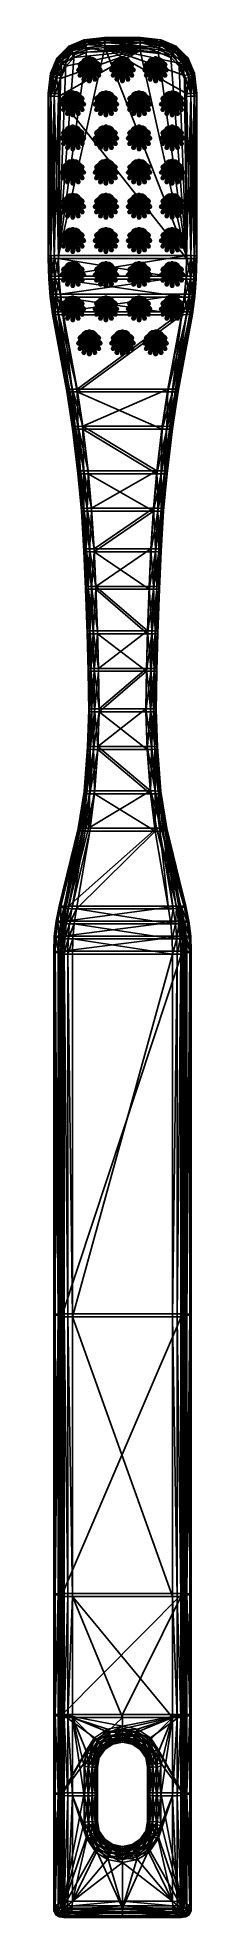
# Model space of a CAD drawing. Header units: millimetres. Extents: x -6 to 7, y -85 to 80.
import ezdxf

# ---------------------------------------------------------------- set-up
doc = ezdxf.new("R2010")
doc.units = ezdxf.units.MM
doc.layers.get('0').update_dxf_attribs({"color": 214, "true_color": 0xb11c95})

msp = doc.modelspace()

# ---------------------------------------------------------------- meshes
at = {"color": 54, "true_color": 0xb1941b}
mesh = msp.add_polyface(dxfattribs=at)
corners = [(-4.73, 79.34, 6.34), (-4.7, 79.27, 6.73), (-3.34, 79.85, 6.75), (-5.71, 78.35, 6.29), (-5.67, 78.31, 6.69), (-6.3, 76.98, 6.23), (-6.25, 77.16, 1.64), (-6.3, 77.16, 2.04), (-5.71, 78.53, 2.1), (-5.67, 78.52, 1.7), (-4.73, 79.52, 2.14), (-4.7, 79.49, 1.74), (-3.36, 80.1, 2.16), (-4.6, 79.12, 7), (-3.3, 79.68, 7.03), (-4.44, 78.87, 7.16), (-3.23, 79.39, 7.18), (-4.22, 78.54, 7.2), (-3.13, 79.01, 7.22), (-5.52, 78.2, 6.96), (-5.29, 78.03, 7.12), (-4.96, 77.8, 7.17), (-6.25, 76.95, 6.63), (-6.08, 76.89, 6.91), (-5.81, 76.81, 7.07), (-6.08, 77.13, 1.36), (-5.52, 78.44, 1.42), (-5.29, 78.28, 1.24), (-5.81, 77.07, 1.19), (-4.96, 78.06, 1.18), (-5.42, 76.97, 1.13), (-4.6, 79.35, 1.46), (-4.44, 79.13, 1.28), (-4.22, 78.8, 1.21), (-3.34, 80.07, 1.77), (-3.3, 79.91, 1.48), (-4.73, 79.35, 5.9), (-3.36, 79.94, 5.92), (-3.36, 80.09, 2.6), (-4.73, 79.5, 2.58), (-5.71, 78.37, 5.85), (-5.71, 78.52, 2.54), (-6.3, 77, 5.79), (-6.3, 77.14, 2.48), (-3.36, 79.92, 6.36)]
mesh.append_faces([[corners[k] for k in face] for face in [(0, 1, 2, 0), (1, 0, 3, 1), (3, 4, 1, 3), (4, 3, 5, 4), (6, 7, 8, 6), (8, 9, 6, 8), (9, 8, 10, 9), (10, 11, 9, 10), (11, 10, 12, 11), (1, 13, 14, 1), (13, 15, 16, 13), (15, 17, 18, 15), (13, 1, 4, 13), (4, 19, 13, 4), (15, 13, 19, 15), (19, 20, 15, 19), (17, 15, 20, 17), (20, 21, 17, 20), (19, 4, 22, 19), (20, 19, 23, 20), (21, 20, 24, 21), (25, 6, 9, 25), (9, 26, 25, 9), (26, 27, 28, 26), (27, 29, 30, 27), (26, 9, 11, 26), (11, 31, 26, 11), (27, 26, 31, 27), (31, 32, 27, 31), (29, 27, 32, 29), (32, 33, 29, 32), (31, 11, 34, 31), (32, 31, 35, 32), (36, 37, 38, 36), (38, 39, 36, 38), (40, 36, 39, 40), (39, 41, 40, 39), (42, 40, 41, 42), (41, 43, 42, 41), (36, 0, 44, 36), (40, 3, 0, 40), (0, 36, 40, 0), (3, 40, 42, 3), (41, 8, 7, 41), (7, 43, 41, 7), (39, 10, 8, 39), (8, 41, 39, 8), (10, 39, 38, 10)]], dxfattribs={"vtx2": -1, "vtx3": -1, "color": 54})
mesh = msp.add_polyface(dxfattribs=at)
corners = [(-1.54, 79.44, 1.24), (5.6, 61.17, 0.39), (-5.6, 61.17, 0.39), (-1.38, 70.38, 18.78), (-1.38, 71.37, 6.49), (-1.3, 71.5, 6.5), (-1.53, 70.38, 18.78), (-1.53, 71.37, 6.49), (-1.05, 70.51, 18.79), (-1.28, 71.43, 6.5), (-1.13, 71.43, 6.49), (-0.9, 70.51, 18.78), (-1.38, 69.09, 18.73), (-1.38, 69.37, 6.41), (-1.53, 69.37, 6.41), (-1.3, 68.96, 18.72), (-1.3, 69.24, 6.4), (-1.38, 68.83, 18.72), (-0.7, 69.06, 18.73), (-1.1, 69.36, 6.41), (-1.18, 69.23, 6.41), (-0.78, 68.93, 18.73), (-0.55, 69.06, 18.72), (-0.95, 69.36, 6.41), (-0.48, 68.93, 18.72), (-0.88, 69.23, 6.4), (-1.13, 69.28, 18.74), (-1.35, 69.41, 6.41), (-1.28, 69.28, 6.41), (-1.05, 69.15, 18.74), (-1.05, 69.41, 18.74), (-1.28, 69.54, 6.41), (-0.9, 69.41, 18.74), (-1.13, 69.54, 6.41), (-0.83, 69.28, 18.73), (-1.06, 69.41, 6.41), (-0.9, 69.15, 18.73), (-1.13, 69.28, 6.41), (-1.38, 69.54, 18.74), (-1.38, 69.61, 6.42), (-1.53, 69.61, 6.42), (-1.3, 69.41, 18.74), (-1.3, 69.48, 6.41), (-1.38, 69.28, 18.74), (-1.38, 69.35, 6.41), (-1.53, 69.28, 18.74), (-1.53, 69.35, 6.41), (-1.38, 70.83, 18.8), (-1.3, 70.96, 18.81), (-1.38, 71.09, 18.82), (-1.3, 70.51, 18.79), (-1.38, 70.64, 18.8), (-1.13, 70.64, 18.8), (-0.83, 70.64, 18.79), (-0.9, 70.77, 18.8), (-1.05, 70.77, 18.81), (-0.78, 70.98, 18.82), (-0.7, 70.85, 18.8), (-0.55, 70.85, 18.8), (-0.48, 70.98, 18.81), (-0.55, 71.11, 18.82), (-1.6, 69.41, 18.74)]
mesh.append_faces([[corners[k] for k in face] for face in [(52, 11, 54, 52), (26, 36, 32, 26), (61, 43, 38, 61)]], dxfattribs={"vtx0": -1, "vtx1": -1, "vtx2": -1, "vtx3": -1, "color": 54})
mesh.append_faces([[corners[k] for k in face] for face in [(0, 1, 2, 0)]], dxfattribs={"vtx0": -1, "vtx2": -1, "vtx3": -1, "color": 54})
mesh.append_faces([[corners[k] for k in face] for face in [(52, 54, 55, 52), (26, 32, 30, 26)]], dxfattribs={"vtx0": -1, "vtx3": -1, "color": 54})
mesh.append_faces([[corners[k] for k in face] for face in [(3, 4, 5, 3), (6, 7, 4, 6), (4, 3, 6, 4), (8, 9, 10, 8), (10, 11, 8, 10), (12, 13, 14, 12), (15, 16, 13, 15), (13, 12, 15, 13), (16, 15, 17, 16), (18, 19, 20, 18), (20, 21, 18, 20), (22, 23, 19, 22), (19, 18, 22, 19), (24, 25, 23, 24), (23, 22, 24, 23), (26, 27, 28, 26), (28, 29, 26, 28), (30, 31, 27, 30), (27, 26, 30, 27), (32, 33, 31, 32), (31, 30, 32, 31), (34, 35, 33, 34), (33, 32, 34, 33), (36, 37, 35, 36), (35, 34, 36, 35), (29, 28, 37, 29), (37, 36, 29, 37), (38, 39, 40, 38), (41, 42, 39, 41), (39, 38, 41, 39), (43, 44, 42, 43), (42, 41, 43, 42), (45, 46, 44, 45), (44, 43, 45, 44), (47, 48, 49, 47), (3, 50, 51, 3), (52, 8, 11, 52), (11, 53, 54, 11), (56, 57, 58, 56), (58, 59, 60, 58), (26, 29, 36, 26), (36, 34, 32, 36), (43, 41, 38, 43)]], dxfattribs={"vtx2": -1, "vtx3": -1, "color": 54})
mesh = msp.add_polyface(dxfattribs=at)
corners = [(-1.54, 79.44, 1.24), (-5.6, 61.17, 0.39), (-3.13, 79.26, 1.23), (-2.03, 74.7, 18.97), (-1.82, 75.11, 6.65), (-1.75, 74.98, 6.65), (-2.55, 74.45, 18.95), (-2.09, 74.98, 6.65), (-2.02, 74.85, 6.64), (-2.47, 74.32, 18.95), (-2.47, 74.58, 18.96), (-2.02, 75.11, 6.65), (-2.32, 74.58, 18.97), (-1.87, 75.11, 6.66), (-2.25, 74.45, 18.96), (-1.79, 74.98, 6.66), (-2.32, 74.32, 18.96), (-1.87, 74.85, 6.65), (-2.42, 73.98, 18.93), (-2.02, 74.74, 6.64), (-1.95, 74.61, 6.63), (-2.35, 73.85, 18.93), (-2.35, 74.11, 18.94), (-1.95, 74.87, 6.65), (-2.2, 74.11, 18.95), (-1.8, 74.87, 6.65), (-2.12, 73.98, 18.94), (-1.72, 74.74, 6.65), (-2.2, 73.85, 18.93), (-1.8, 74.61, 6.64), (-2.07, 73.63, 18.92), (-1.84, 74.56, 6.63), (-1.77, 74.43, 6.62), (-2, 73.76, 18.93), (-3.33, 74.32, 18.95), (-3.25, 74.45, 18.95), (-3.33, 74.58, 18.96), (-3.45, 74.8, 18.97), (-3.38, 74.93, 18.97), (-3.45, 75.06, 18.98), (-3.45, 73.85, 18.93), (-3.38, 73.98, 18.93), (-3.45, 74.11, 18.94), (-1.95, 74.57, 18.96), (-1.8, 74.57, 18.97), (-1.8, 74.83, 18.98), (-1.95, 74.83, 18.97), (-2.03, 74.21, 18.95), (-1.95, 74.08, 18.94), (-1.8, 74.08, 18.94), (-1.8, 74.34, 18.96), (-1.95, 74.34, 18.95), (-2.42, 74.93, 18.97), (-2.35, 74.8, 18.97), (-2.2, 74.8, 18.98), (-2.12, 74.93, 18.98), (-2.2, 75.06, 18.99)]
mesh.append_faces([[corners[k] for k in face] for face in [(3, 44, 45, 3), (47, 49, 50, 47), (52, 54, 56, 52), (6, 16, 12, 6), (18, 28, 24, 18)]], dxfattribs={"vtx0": -1, "vtx1": -1, "vtx2": -1, "vtx3": -1, "color": 54})
mesh.append_faces([[corners[k] for k in face] for face in [(0, 1, 2, 0)]], dxfattribs={"vtx0": -1, "vtx1": -1, "vtx3": -1, "color": 54})
mesh.append_faces([[corners[k] for k in face] for face in [(3, 45, 46, 3), (47, 50, 51, 47), (6, 12, 10, 6), (18, 24, 22, 18)]], dxfattribs={"vtx0": -1, "vtx3": -1, "color": 54})
mesh.append_faces([[corners[k] for k in face] for face in [(3, 4, 5, 3), (6, 7, 8, 6), (8, 9, 6, 8), (10, 11, 7, 10), (7, 6, 10, 7), (12, 13, 11, 12), (11, 10, 12, 11), (14, 15, 13, 14), (13, 12, 14, 13), (16, 17, 15, 16), (15, 14, 16, 15), (9, 8, 17, 9), (17, 16, 9, 17), (18, 19, 20, 18), (20, 21, 18, 20), (22, 23, 19, 22), (19, 18, 22, 19), (24, 25, 23, 24), (23, 22, 24, 23), (26, 27, 25, 26), (25, 24, 26, 25), (28, 29, 27, 28), (27, 26, 28, 27), (21, 20, 29, 21), (29, 28, 21, 29), (30, 31, 32, 30), (31, 30, 33, 31), (34, 35, 36, 34), (37, 38, 39, 37), (40, 41, 42, 40), (3, 43, 44, 3), (47, 48, 49, 47), (52, 53, 54, 52), (54, 55, 56, 54), (6, 9, 16, 6), (16, 14, 12, 16), (18, 21, 28, 18), (28, 26, 24, 28)]], dxfattribs={"vtx2": -1, "vtx3": -1, "color": 54})
mesh = msp.add_polyface(dxfattribs=at)
corners = [(-5.6, 61.17, 0.39), (-4.96, 78.06, 1.18), (-4.22, 78.8, 1.21), (-3.13, 79.26, 1.23), (-4.9, 70.51, 18.78), (-4.67, 71.43, 6.49), (-4.52, 71.43, 6.5), (-4.75, 70.51, 18.79), (-4.43, 71.37, 6.49), (-4.43, 70.38, 18.78), (-4.5, 70.51, 18.79), (-4.28, 70.38, 18.78), (-4.28, 71.37, 6.49), (-4.2, 71.5, 6.5), (-3.95, 70.51, 18.79), (-4.18, 71.43, 6.5), (-4.03, 71.43, 6.49), (-3.95, 69.41, 18.74), (-4.18, 69.54, 6.41), (-4.25, 69.41, 6.41), (-4.03, 69.28, 18.74), (-3.8, 69.41, 18.74), (-4.03, 69.54, 6.41), (-3.73, 69.28, 18.73), (-3.96, 69.41, 6.41), (-4.5, 69.41, 18.74), (-4.5, 69.48, 6.41), (-4.43, 69.35, 6.41), (-4.43, 69.54, 18.74), (-4.43, 69.61, 6.42), (-4.28, 69.54, 18.74), (-4.28, 69.61, 6.42), (-4.2, 69.41, 18.74), (-4.2, 69.48, 6.41), (-4.28, 69.28, 18.74), (-4.9, 69.41, 18.74), (-4.67, 69.54, 6.41), (-4.74, 69.41, 6.41), (-4.97, 69.28, 18.73), (-4.75, 69.41, 18.74), (-4.52, 69.54, 6.41), (-4.67, 69.28, 18.74), (-4.45, 69.41, 6.41), (-4.5, 70.96, 18.81), (-4.43, 70.83, 18.8), (-4.28, 70.83, 18.8), (-4.2, 70.96, 18.81), (-4.28, 71.09, 18.82), (-5.32, 70.98, 18.81), (-5.25, 70.85, 18.8), (-5.1, 70.85, 18.8), (-5.02, 70.98, 18.82), (-5.1, 71.11, 18.82), (-4.97, 70.64, 18.79), (-4.67, 70.64, 18.8), (-4.75, 70.77, 18.81), (-4.9, 70.77, 18.8), (-4.2, 70.51, 18.79), (-4.28, 70.64, 18.8), (-4.43, 70.64, 18.8), (-4.03, 70.64, 18.8), (-3.8, 70.51, 18.78), (-3.73, 70.64, 18.79), (-3.8, 70.77, 18.8), (-3.95, 70.77, 18.81), (-3.68, 70.98, 18.82), (-3.6, 70.85, 18.8), (-3.45, 70.85, 18.8)]
mesh.append_faces([[corners[k] for k in face] for face in [(43, 45, 47, 43), (53, 7, 55, 53), (10, 11, 58, 10), (60, 61, 63, 60), (25, 34, 30, 25)]], dxfattribs={"vtx0": -1, "vtx1": -1, "vtx2": -1, "vtx3": -1, "color": 54})
mesh.append_faces([[corners[k] for k in face] for face in [(0, 1, 2, 0), (0, 2, 3, 0)]], dxfattribs={"vtx0": -1, "vtx2": -1, "vtx3": -1, "color": 54})
mesh.append_faces([[corners[k] for k in face] for face in [(53, 55, 56, 53), (10, 58, 59, 10), (60, 63, 64, 60), (25, 30, 28, 25)]], dxfattribs={"vtx0": -1, "vtx3": -1, "color": 54})
mesh.append_faces([[corners[k] for k in face] for face in [(4, 5, 6, 4), (6, 7, 4, 6), (8, 9, 10, 8), (11, 12, 13, 11), (9, 8, 12, 9), (12, 11, 9, 12), (14, 15, 16, 14), (17, 18, 19, 17), (19, 20, 17, 19), (21, 22, 18, 21), (18, 17, 21, 18), (23, 24, 22, 23), (22, 21, 23, 22), (25, 26, 27, 25), (28, 29, 26, 28), (26, 25, 28, 26), (30, 31, 29, 30), (29, 28, 30, 29), (32, 33, 31, 32), (31, 30, 32, 31), (33, 32, 34, 33), (35, 36, 37, 35), (37, 38, 35, 37), (39, 40, 36, 39), (36, 35, 39, 36), (41, 42, 40, 41), (40, 39, 41, 40), (43, 44, 45, 43), (45, 46, 47, 45), (48, 49, 50, 48), (50, 51, 52, 50), (53, 4, 7, 53), (7, 54, 55, 7), (10, 9, 11, 10), (11, 57, 58, 11), (60, 14, 61, 60), (61, 62, 63, 61), (65, 66, 67, 65)]], dxfattribs={"vtx2": -1, "vtx3": -1, "color": 54})
mesh = msp.add_polyface(dxfattribs=at)
corners = [(1.54, 79.18, 7.23), (-3.13, 79.01, 7.22), (-4.22, 78.54, 7.2), (-4.96, 77.8, 7.17), (-5.42, 76.71, 7.12), (-1.59, 80.26, 1.78), (-1.59, 80.3, 2.17), (1.59, 80.3, 2.17), (-3.34, 80.07, 1.77), (-1.59, 80.05, 6.76), (-1.59, 80.12, 6.37), (-3.36, 79.92, 6.36), (1.59, 80.05, 6.76), (-1.58, 80.1, 1.49), (-3.3, 79.91, 1.48), (-1.56, 79.83, 1.31), (-3.23, 79.65, 1.3), (-1.54, 79.44, 1.24), (-3.13, 79.26, 1.23), (-1.58, 79.87, 7.03), (-3.34, 79.85, 6.75), (-1.56, 79.58, 7.19), (-3.3, 79.68, 7.03), (-1.54, 79.18, 7.23), (-3.23, 79.39, 7.18), (-3.36, 79.94, 5.92), (-1.59, 80.14, 5.93), (-1.59, 80.28, 2.61), (-3.36, 80.09, 2.6), (1.59, 80.28, 2.61), (-3.36, 80.1, 2.16), (1.59, 80.12, 6.37), (-2.55, 77.83, 19.1), (-2.75, 78.24, 6.79), (-2.83, 78.11, 6.79), (-2.4, 77.83, 19.1), (-2.6, 78.24, 6.79), (-2.32, 77.7, 19.1), (-2.23, 77.93, 19.11), (-2.63, 78.23, 6.8), (-2.55, 78.1, 6.79), (-2.15, 78.06, 19.11), (-2.55, 78.36, 6.8), (-2, 78.06, 19.11), (-2.4, 78.36, 6.79), (-1.93, 77.93, 19.1), (-2.33, 78.23, 6.79), (-2, 77.8, 19.1), (-2.58, 78.27, 19.13), (-2.81, 78.4, 6.8), (-2.73, 78.27, 6.8), (-2.5, 78.14, 19.12), (-2.5, 78.4, 19.13), (-2.73, 78.53, 6.8), (-2.35, 78.4, 19.12), (-2.58, 78.53, 6.8), (-2.28, 78.27, 19.12), (-2.51, 78.4, 6.8), (-2.35, 78.14, 19.12), (-2.58, 78.27, 6.8), (-0.97, 77.93, 19.1), (-0.75, 78.06, 19.11), (-0.9, 78.06, 19.11)]
mesh.append_faces([[corners[k] for k in face] for face in [(48, 58, 54, 48)]], dxfattribs={"vtx0": -1, "vtx1": -1, "vtx2": -1, "vtx3": -1, "color": 54})
mesh.append_faces([[corners[k] for k in face] for face in [(0, 1, 2, 0), (0, 2, 3, 0), (0, 3, 4, 0)]], dxfattribs={"vtx0": -1, "vtx2": -1, "vtx3": -1, "color": 54})
mesh.append_faces([[corners[k] for k in face] for face in [(60, 61, 62, 60), (38, 43, 41, 38), (48, 54, 52, 48)]], dxfattribs={"vtx0": -1, "vtx3": -1, "color": 54})
mesh.append_faces([[corners[k] for k in face] for face in [(5, 6, 7, 5), (6, 5, 8, 6), (9, 10, 11, 9), (10, 9, 12, 10), (5, 13, 14, 5), (13, 15, 16, 13), (15, 17, 18, 15), (19, 9, 20, 19), (21, 19, 22, 21), (23, 21, 24, 23), (25, 26, 27, 25), (27, 28, 25, 27), (6, 27, 29, 6), (27, 6, 30, 27), (10, 26, 25, 10), (26, 10, 31, 26), (32, 33, 34, 32), (35, 36, 33, 35), (33, 32, 35, 33), (36, 35, 37, 36), (38, 39, 40, 38), (41, 42, 39, 41), (39, 38, 41, 39), (43, 44, 42, 43), (42, 41, 43, 42), (45, 46, 44, 45), (44, 43, 45, 44), (46, 45, 47, 46), (48, 49, 50, 48), (50, 51, 48, 50), (52, 53, 49, 52), (49, 48, 52, 49), (54, 55, 53, 54), (53, 52, 54, 53), (56, 57, 55, 56), (55, 54, 56, 55), (58, 59, 57, 58), (57, 56, 58, 57), (51, 50, 59, 51), (59, 58, 51, 59), (48, 51, 58, 48), (58, 56, 54, 58)]], dxfattribs={"vtx2": -1, "vtx3": -1, "color": 54})
mesh = msp.add_polyface(dxfattribs=at)
corners = [(-3.34, 79.85, 6.75), (-3.36, 79.92, 6.36), (-4.73, 79.34, 6.34), (-3.36, 80.1, 2.16), (-3.34, 80.07, 1.77), (-4.7, 79.49, 1.74), (-3.3, 79.68, 7.03), (-4.7, 79.27, 6.73), (-3.23, 79.39, 7.18), (-4.6, 79.12, 7), (-3.13, 79.01, 7.22), (-4.44, 78.87, 7.16), (-3.3, 79.91, 1.48), (-4.6, 79.35, 1.46), (-3.23, 79.65, 1.3), (-4.44, 79.13, 1.28), (-4.22, 78.8, 1.21), (-3.13, 79.26, 1.23), (-3.36, 79.94, 5.92), (-4.73, 79.35, 5.9), (-3.36, 80.09, 2.6), (-4.73, 79.52, 2.14), (-3.87, 77.93, 19.1), (-3.47, 78.23, 6.79), (-3.4, 78.1, 6.79), (-3.8, 77.8, 19.1), (-3.8, 78.06, 19.11), (-3.4, 78.36, 6.79), (-3.65, 78.06, 19.11), (-3.25, 78.36, 6.8), (-3.57, 77.93, 19.11), (-3.65, 77.8, 19.11), (-3.25, 78.1, 6.79), (-3.18, 78.23, 6.8), (-4, 77.45, 19.08), (-3.54, 77.98, 6.77), (-3.47, 77.85, 6.77), (-3.92, 77.32, 19.08), (-3.92, 77.58, 19.09), (-3.47, 78.11, 6.78), (-3.77, 77.58, 19.1), (-3.32, 78.11, 6.79), (-3.7, 77.45, 19.09), (-3.24, 77.98, 6.79), (-3.77, 77.32, 19.09), (-3.32, 77.85, 6.78), (-3.8, 77.11, 19.07), (-3.4, 77.87, 6.78), (-3.47, 77.74, 6.76), (-3.65, 77.11, 19.08), (-3.25, 77.87, 6.78), (-3.57, 76.98, 19.07), (-3.48, 77.7, 19.1), (-3.4, 77.57, 19.09), (-3.25, 77.57, 19.1), (-3.25, 77.83, 19.1), (-3.4, 77.83, 19.1), (-3.53, 78.27, 19.12), (-3.45, 78.14, 19.12), (-3.3, 78.14, 19.12), (-3.3, 78.4, 19.13), (-3.45, 78.4, 19.12)]
mesh.append_faces([[corners[k] for k in face] for face in [(57, 59, 60, 57), (22, 31, 28, 22), (34, 44, 40, 34)]], dxfattribs={"vtx0": -1, "vtx1": -1, "vtx2": -1, "vtx3": -1, "color": 54})
mesh.append_faces([[corners[k] for k in face] for face in [(52, 55, 56, 52), (57, 60, 61, 57), (22, 28, 26, 22), (34, 40, 38, 34)]], dxfattribs={"vtx0": -1, "vtx3": -1, "color": 54})
mesh.append_faces([[corners[k] for k in face] for face in [(0, 1, 2, 0), (3, 4, 5, 3), (6, 0, 7, 6), (8, 6, 9, 8), (10, 8, 11, 10), (4, 12, 13, 4), (12, 14, 15, 12), (16, 15, 14, 16), (14, 17, 16, 14), (1, 18, 19, 1), (20, 3, 21, 20), (22, 23, 24, 22), (24, 25, 22, 24), (26, 27, 23, 26), (23, 22, 26, 23), (28, 29, 27, 28), (27, 26, 28, 27), (29, 28, 30, 29), (31, 32, 33, 31), (33, 30, 31, 33), (25, 24, 32, 25), (32, 31, 25, 32), (34, 35, 36, 34), (36, 37, 34, 36), (38, 39, 35, 38), (35, 34, 38, 35), (40, 41, 39, 40), (39, 38, 40, 39), (42, 43, 41, 42), (41, 40, 42, 41), (44, 45, 43, 44), (43, 42, 44, 43), (37, 36, 45, 37), (45, 44, 37, 45), (46, 47, 48, 46), (49, 50, 47, 49), (47, 46, 49, 47), (50, 49, 51, 50), (52, 53, 54, 52), (57, 58, 59, 57), (22, 25, 31, 22), (31, 30, 28, 31)]], dxfattribs={"vtx2": -1, "vtx3": -1, "color": 54})
mesh = msp.add_polyface(dxfattribs=at)
corners = [(-3.34, 80.07, 1.77), (-3.36, 80.1, 2.16), (-1.59, 80.3, 2.17), (-3.36, 79.92, 6.36), (-3.34, 79.85, 6.75), (-1.59, 80.05, 6.76), (-3.3, 79.91, 1.48), (-1.59, 80.26, 1.78), (-3.23, 79.65, 1.3), (-1.58, 80.1, 1.49), (-3.13, 79.26, 1.23), (-1.56, 79.83, 1.31), (-3.3, 79.68, 7.03), (-1.58, 79.87, 7.03), (-3.23, 79.39, 7.18), (-1.56, 79.58, 7.19), (-3.13, 79.01, 7.22), (-1.54, 79.18, 7.23), (-3.36, 80.09, 2.6), (-1.59, 80.28, 2.61), (-3.36, 79.94, 5.92), (-1.59, 80.12, 6.37), (-3.05, 77.95, 19.11), (-3.05, 78.24, 6.79), (-2.98, 78.11, 6.79), (-2.98, 78.08, 19.11), (-2.98, 78.37, 6.79), (-2.83, 78.08, 19.11), (-2.83, 78.37, 6.79), (-2.75, 77.95, 19.11), (-2.75, 78.24, 6.79), (-2.83, 77.82, 19.11), (-3.2, 78.24, 6.79), (-3.4, 77.83, 19.1), (-3.25, 77.83, 19.1), (-3.05, 78.4, 19.13), (-3.05, 78.47, 6.8), (-2.98, 78.34, 6.8), (-2.98, 78.27, 19.13), (-2.98, 78.53, 19.13), (-2.98, 78.6, 6.8), (-2.83, 78.53, 19.13), (-2.83, 78.6, 6.8), (-2.75, 78.4, 19.13), (-2.75, 78.47, 6.8), (-2.83, 78.27, 19.13), (-2.83, 78.34, 6.8), (-3.53, 78.27, 19.12), (-3.3, 78.4, 6.8), (-3.22, 78.27, 6.8), (-3.45, 78.14, 19.12), (-3.45, 78.4, 19.12), (-3.22, 78.53, 6.8), (-3.3, 78.4, 19.13), (-3.07, 78.53, 6.8), (-3.23, 78.27, 19.13), (-3, 78.4, 6.8), (-3.3, 78.14, 19.12), (-3.07, 78.27, 6.8), (-3.57, 77.93, 19.11), (-3.18, 78.23, 6.8), (-3.25, 78.36, 6.8)]
mesh.append_faces([[corners[k] for k in face] for face in [(35, 45, 41, 35)]], dxfattribs={"vtx0": -1, "vtx1": -1, "vtx2": -1, "vtx3": -1, "color": 54})
mesh.append_faces([[corners[k] for k in face] for face in [(35, 41, 39, 35)]], dxfattribs={"vtx0": -1, "vtx3": -1, "color": 54})
mesh.append_faces([[corners[k] for k in face] for face in [(0, 1, 2, 0), (3, 4, 5, 3), (6, 0, 7, 6), (8, 6, 9, 8), (10, 8, 11, 10), (4, 12, 13, 4), (12, 14, 15, 12), (14, 16, 17, 14), (1, 18, 19, 1), (20, 3, 21, 20), (22, 23, 24, 22), (25, 26, 23, 25), (23, 22, 25, 23), (27, 28, 26, 27), (26, 25, 27, 26), (29, 30, 28, 29), (28, 27, 29, 28), (30, 29, 31, 30), (32, 33, 34, 32), (35, 36, 37, 35), (37, 38, 35, 37), (39, 40, 36, 39), (36, 35, 39, 36), (41, 42, 40, 41), (40, 39, 41, 40), (43, 44, 42, 43), (42, 41, 43, 42), (45, 46, 44, 45), (44, 43, 45, 44), (38, 37, 46, 38), (46, 45, 38, 46), (47, 48, 49, 47), (49, 50, 47, 49), (51, 52, 48, 51), (48, 47, 51, 48), (53, 54, 52, 53), (52, 51, 53, 52), (55, 56, 54, 55), (54, 53, 55, 54), (57, 58, 56, 57), (56, 55, 57, 56), (50, 49, 58, 50), (58, 57, 50, 58), (59, 60, 61, 59), (35, 38, 45, 35), (45, 43, 41, 45), (57, 55, 53, 57)]], dxfattribs={"vtx2": -1, "vtx3": -1, "color": 54})
mesh = msp.add_polyface(dxfattribs=at)
corners = [(1.54, 79.18, 7.23), (-1.54, 79.18, 7.23), (-3.13, 79.01, 7.22), (-1.56, 79.58, 7.19), (-1.58, 80.1, 1.49), (-1.59, 80.26, 1.78), (1.59, 80.26, 1.78), (-1.56, 79.83, 1.31), (1.58, 80.1, 1.49), (-1.54, 79.44, 1.24), (1.56, 79.83, 1.31), (-1.58, 79.87, 7.03), (1.56, 79.58, 7.19), (-1.59, 80.05, 6.76), (1.58, 79.87, 7.03), (-0.15, 77.95, 19.11), (-0.15, 78.24, 6.79), (-0.08, 78.11, 6.79), (-0.08, 77.82, 19.11), (-0.08, 78.08, 19.11), (-0.08, 78.37, 6.79), (0.07, 78.08, 19.11), (-0.5, 77.83, 19.1), (-0.3, 78.24, 6.79), (-0.37, 78.11, 6.78), (-0.35, 77.83, 19.1), (-0.15, 78.24, 6.79), (-0.28, 77.7, 19.1), (-0.15, 78.4, 19.13), (-0.15, 78.47, 6.8), (-0.08, 78.34, 6.8), (-0.08, 78.27, 19.13), (-0.08, 78.53, 19.13), (-0.08, 78.6, 6.8), (0.07, 78.53, 19.13), (-0.63, 78.27, 19.12), (-0.4, 78.4, 6.8), (-0.32, 78.27, 6.8), (-0.55, 78.14, 19.12), (-0.55, 78.4, 19.12), (-0.32, 78.53, 6.8), (-0.4, 78.4, 19.13), (-0.17, 78.53, 6.8), (-0.33, 78.27, 19.13), (-0.1, 78.4, 6.8), (-0.4, 78.14, 19.12), (-0.17, 78.27, 6.8), (-0.97, 77.93, 19.1), (-0.57, 78.23, 6.79), (-0.5, 78.1, 6.79), (-0.9, 78.06, 19.11), (-0.5, 78.36, 6.79), (-0.75, 78.06, 19.11), (-0.35, 78.36, 6.8), (-0.67, 77.93, 19.11), (-0.28, 78.23, 6.8), (-0.75, 77.8, 19.11), (0.07, 78.27, 19.13)]
mesh.append_faces([[corners[k] for k in face] for face in [(28, 57, 34, 28), (35, 45, 41, 35)]], dxfattribs={"vtx0": -1, "vtx1": -1, "vtx2": -1, "vtx3": -1, "color": 54})
mesh.append_faces([[corners[k] for k in face] for face in [(15, 21, 19, 15), (28, 34, 32, 28), (35, 41, 39, 35)]], dxfattribs={"vtx0": -1, "vtx3": -1, "color": 54})
mesh.append_faces([[corners[k] for k in face] for face in [(0, 1, 2, 0), (3, 1, 0, 3), (4, 5, 6, 4), (7, 4, 8, 7), (9, 7, 10, 9), (11, 3, 12, 11), (13, 11, 14, 13), (15, 16, 17, 15), (17, 18, 15, 17), (19, 20, 16, 19), (16, 15, 19, 16), (20, 19, 21, 20), (22, 23, 24, 22), (25, 26, 23, 25), (23, 22, 25, 23), (26, 25, 27, 26), (28, 29, 30, 28), (30, 31, 28, 30), (32, 33, 29, 32), (29, 28, 32, 29), (33, 32, 34, 33), (35, 36, 37, 35), (37, 38, 35, 37), (39, 40, 36, 39), (36, 35, 39, 36), (41, 42, 40, 41), (40, 39, 41, 40), (43, 44, 42, 43), (42, 41, 43, 42), (45, 46, 44, 45), (44, 43, 45, 44), (38, 37, 46, 38), (46, 45, 38, 46), (47, 48, 49, 47), (50, 51, 48, 50), (48, 47, 50, 48), (52, 53, 51, 52), (51, 50, 52, 51), (54, 55, 53, 54), (53, 52, 54, 53), (55, 54, 56, 55), (28, 31, 57, 28), (35, 38, 45, 35), (45, 43, 41, 45)]], dxfattribs={"vtx2": -1, "vtx3": -1, "color": 54})
mesh = msp.add_polyface(dxfattribs=at)
corners = [(-1.54, 79.44, 1.24), (3.13, 79.26, 1.23), (4.22, 78.8, 1.21), (4.96, 78.06, 1.18), (5.42, 76.97, 1.13), (1.59, 80.3, 2.17), (1.59, 80.26, 1.78), (-1.59, 80.26, 1.78), (1.59, 80.12, 6.37), (1.59, 80.05, 6.76), (3.34, 79.85, 6.75), (3.36, 80.1, 2.16), (1.58, 80.1, 1.49), (-1.58, 80.1, 1.49), (-1.59, 80.12, 6.37), (1.58, 79.87, 7.03), (3.3, 79.68, 7.03), (1.56, 79.58, 7.19), (3.23, 79.39, 7.18), (1.54, 79.18, 7.23), (3.13, 79.01, 7.22), (3.34, 80.07, 1.77), (1.56, 79.83, 1.31), (3.3, 79.91, 1.48), (1.54, 79.44, 1.24), (3.23, 79.65, 1.3), (1.59, 80.14, 5.93), (3.36, 79.94, 5.92), (3.36, 80.09, 2.6), (1.59, 80.28, 2.61), (-1.59, 80.3, 2.17), (3.36, 79.92, 6.36), (-1.59, 80.14, 5.93), (2.4, 77.83, 19.1), (2.6, 78.24, 6.79), (2.53, 78.11, 6.78), (2.55, 77.83, 19.1), (2.75, 78.24, 6.79), (2.62, 77.7, 19.1), (2.27, 78.27, 19.12), (2.5, 78.4, 6.8), (2.58, 78.27, 6.8), (2.35, 78.14, 19.12), (2.35, 78.4, 19.12), (2.58, 78.53, 6.8), (2.5, 78.4, 19.13), (2.73, 78.53, 6.8), (2.57, 78.27, 19.13), (2.8, 78.4, 6.8), (2.5, 78.14, 19.12), (2.73, 78.27, 6.8), (1.93, 77.93, 19.1), (2.33, 78.23, 6.79), (2.4, 78.1, 6.79), (2, 78.06, 19.11), (2.4, 78.36, 6.79), (2.15, 78.06, 19.11), (2.55, 78.36, 6.8), (2.23, 77.93, 19.11), (2.62, 78.23, 6.8), (2.15, 77.8, 19.11)]
mesh.append_faces([[corners[k] for k in face] for face in [(39, 49, 45, 39)]], dxfattribs={"vtx0": -1, "vtx1": -1, "vtx2": -1, "vtx3": -1, "color": 54})
mesh.append_faces([[corners[k] for k in face] for face in [(0, 1, 2, 0), (0, 2, 3, 0), (0, 3, 4, 0)]], dxfattribs={"vtx0": -1, "vtx2": -1, "vtx3": -1, "color": 54})
mesh.append_faces([[corners[k] for k in face] for face in [(39, 45, 43, 39), (51, 56, 54, 51)]], dxfattribs={"vtx0": -1, "vtx3": -1, "color": 54})
mesh.append_faces([[corners[k] for k in face] for face in [(5, 6, 7, 5), (8, 9, 10, 8), (6, 5, 11, 6), (6, 12, 13, 6), (9, 8, 14, 9), (9, 15, 16, 9), (15, 17, 18, 15), (17, 19, 20, 17), (12, 6, 21, 12), (22, 12, 23, 22), (24, 22, 25, 24), (26, 27, 28, 26), (28, 29, 26, 28), (29, 5, 30, 29), (26, 8, 31, 26), (5, 29, 28, 5), (8, 26, 32, 8), (33, 34, 35, 33), (36, 37, 34, 36), (34, 33, 36, 34), (37, 36, 38, 37), (39, 40, 41, 39), (41, 42, 39, 41), (43, 44, 40, 43), (40, 39, 43, 40), (45, 46, 44, 45), (44, 43, 45, 44), (47, 48, 46, 47), (46, 45, 47, 46), (49, 50, 48, 49), (48, 47, 49, 48), (42, 41, 50, 42), (50, 49, 42, 50), (51, 52, 53, 51), (54, 55, 52, 54), (52, 51, 54, 52), (56, 57, 55, 56), (55, 54, 56, 55), (58, 59, 57, 58), (57, 56, 58, 57), (59, 58, 60, 59), (39, 42, 49, 39), (49, 47, 45, 49)]], dxfattribs={"vtx2": -1, "vtx3": -1, "color": 54})
mesh = msp.add_polyface(dxfattribs=at)
corners = [(-1.54, 79.44, 1.24), (1.54, 79.44, 1.24), (3.13, 79.26, 1.23), (1.54, 79.18, 7.23), (1.56, 79.58, 7.19), (-1.56, 79.58, 7.19), (1.58, 80.1, 1.49), (1.56, 79.83, 1.31), (-1.56, 79.83, 1.31), (1.58, 79.87, 7.03), (-1.58, 79.87, 7.03), (1.59, 80.05, 6.76), (-1.59, 80.05, 6.76), (1.59, 80.28, 2.61), (-1.59, 80.28, 2.61), (-1.59, 80.14, 5.93), (1.59, 80.14, 5.93), (0.35, 77.83, 19.1), (0.15, 78.24, 6.79), (0.07, 78.11, 6.79), (0.5, 77.83, 19.1), (0.3, 78.24, 6.79), (0.58, 77.7, 19.1), (0.07, 78.08, 19.11), (0.07, 78.37, 6.79), (-0.08, 78.37, 6.79), (0.15, 77.95, 19.11), (0.15, 78.24, 6.79), (0.07, 77.82, 19.11), (0.07, 78.11, 6.79), (0.67, 77.93, 19.11), (0.27, 78.23, 6.8), (0.35, 78.1, 6.79), (0.75, 78.06, 19.11), (0.35, 78.36, 6.8), (0.9, 78.06, 19.11), (0.5, 78.36, 6.79), (0.97, 77.93, 19.1), (0.57, 78.23, 6.79), (0.9, 77.8, 19.1), (0.32, 78.27, 19.13), (0.09, 78.4, 6.8), (0.17, 78.27, 6.8), (0.4, 78.14, 19.12), (0.4, 78.4, 19.13), (0.17, 78.53, 6.8), (0.55, 78.4, 19.12), (0.32, 78.53, 6.8), (0.62, 78.27, 19.12), (0.39, 78.4, 6.8), (0.55, 78.14, 19.12), (0.32, 78.27, 6.8), (0.07, 78.53, 19.13), (0.07, 78.6, 6.8), (-0.08, 78.6, 6.8), (0.15, 78.4, 19.13), (0.15, 78.47, 6.8), (0.07, 78.27, 19.13), (0.07, 78.34, 6.8), (-0.08, 78.27, 19.13), (-0.08, 78.34, 6.8)]
mesh.append_faces([[corners[k] for k in face] for face in [(40, 50, 46, 40)]], dxfattribs={"vtx0": -1, "vtx1": -1, "vtx2": -1, "vtx3": -1, "color": 54})
mesh.append_faces([[corners[k] for k in face] for face in [(40, 46, 44, 40)]], dxfattribs={"vtx0": -1, "vtx3": -1, "color": 54})
mesh.append_faces([[corners[k] for k in face] for face in [(0, 1, 2, 0), (3, 4, 5, 3), (6, 7, 8, 6), (7, 1, 0, 7), (4, 9, 10, 4), (9, 11, 12, 9), (13, 14, 15, 13), (15, 16, 13, 15), (17, 18, 19, 17), (20, 21, 18, 20), (18, 17, 20, 18), (21, 20, 22, 21), (23, 24, 25, 23), (26, 27, 24, 26), (24, 23, 26, 24), (28, 29, 27, 28), (27, 26, 28, 27), (30, 31, 32, 30), (33, 34, 31, 33), (31, 30, 33, 31), (35, 36, 34, 35), (34, 33, 35, 34), (37, 38, 36, 37), (36, 35, 37, 36), (38, 37, 39, 38), (40, 41, 42, 40), (42, 43, 40, 42), (44, 45, 41, 44), (41, 40, 44, 41), (46, 47, 45, 46), (45, 44, 46, 45), (48, 49, 47, 48), (47, 46, 48, 47), (50, 51, 49, 50), (49, 48, 50, 49), (43, 42, 51, 43), (51, 50, 43, 51), (52, 53, 54, 52), (55, 56, 53, 55), (53, 52, 55, 53), (57, 58, 56, 57), (56, 55, 57, 56), (59, 60, 58, 59), (58, 57, 59, 58), (40, 43, 50, 40), (50, 48, 46, 50), (57, 55, 52, 57)]], dxfattribs={"vtx2": -1, "vtx3": -1, "color": 54})
mesh = msp.add_polyface(dxfattribs=at)
corners = [(-1.54, 79.44, 1.24), (5.6, 75.38, 1.06), (5.6, 61.17, 0.39), (1.8, 71.83, 18.85), (1.6, 72.24, 6.53), (1.52, 72.11, 6.53), (1.95, 71.83, 18.84), (1.75, 72.24, 6.53), (2.03, 71.71, 18.84), (1.52, 72.08, 18.85), (1.52, 72.37, 6.54), (1.37, 72.37, 6.54), (1.6, 71.95, 18.85), (1.6, 72.24, 6.53), (1.52, 71.82, 18.85), (1.52, 72.11, 6.53), (2.12, 71.93, 18.86), (1.72, 72.23, 6.54), (1.8, 72.1, 6.53), (2.2, 72.06, 18.86), (1.8, 72.36, 6.54), (2.35, 72.06, 18.85), (1.95, 72.36, 6.53), (2.42, 71.93, 18.85), (2.02, 72.23, 6.53), (2.35, 71.8, 18.85), (1.95, 72.1, 6.53), (1.77, 72.28, 18.87), (1.55, 72.41, 6.54), (1.62, 72.28, 6.54), (1.85, 72.15, 18.87), (1.85, 72.41, 18.87), (1.62, 72.54, 6.54), (2, 72.41, 18.87), (1.77, 72.54, 6.54), (2.07, 72.28, 18.86), (1.84, 72.41, 6.54), (2, 72.15, 18.86), (1.77, 72.28, 6.54), (1.52, 72.54, 18.87), (1.52, 72.61, 6.54), (1.37, 72.61, 6.54), (1.6, 72.41, 18.87), (1.6, 72.48, 6.54), (1.52, 72.28, 18.87), (1.52, 72.35, 6.54), (1.37, 72.28, 18.87), (1.37, 72.35, 6.54), (1.52, 73.38, 18.91), (1.6, 73.51, 18.92), (1.52, 73.64, 18.93), (1.77, 73.63, 18.93), (1.85, 73.5, 18.92), (2, 73.5, 18.91), (2.07, 73.63, 18.92), (2, 73.76, 18.93), (1.85, 73.76, 18.94)]
mesh.append_faces([[corners[k] for k in face] for face in [(51, 53, 55, 51), (27, 37, 33, 27)]], dxfattribs={"vtx0": -1, "vtx1": -1, "vtx2": -1, "vtx3": -1, "color": 54})
mesh.append_faces([[corners[k] for k in face] for face in [(0, 1, 2, 0)]], dxfattribs={"vtx0": -1, "vtx2": -1, "vtx3": -1, "color": 54})
mesh.append_faces([[corners[k] for k in face] for face in [(51, 55, 56, 51), (16, 21, 19, 16), (27, 33, 31, 27)]], dxfattribs={"vtx0": -1, "vtx3": -1, "color": 54})
mesh.append_faces([[corners[k] for k in face] for face in [(3, 4, 5, 3), (6, 7, 4, 6), (4, 3, 6, 4), (7, 6, 8, 7), (9, 10, 11, 9), (12, 13, 10, 12), (10, 9, 12, 10), (14, 15, 13, 14), (13, 12, 14, 13), (16, 17, 18, 16), (19, 20, 17, 19), (17, 16, 19, 17), (21, 22, 20, 21), (20, 19, 21, 20), (23, 24, 22, 23), (22, 21, 23, 22), (25, 26, 24, 25), (24, 23, 25, 24), (27, 28, 29, 27), (29, 30, 27, 29), (31, 32, 28, 31), (28, 27, 31, 28), (33, 34, 32, 33), (32, 31, 33, 32), (35, 36, 34, 35), (34, 33, 35, 34), (37, 38, 36, 37), (36, 35, 37, 36), (30, 29, 38, 30), (38, 37, 30, 38), (39, 40, 41, 39), (42, 43, 40, 42), (40, 39, 42, 40), (44, 45, 43, 44), (43, 42, 44, 43), (46, 47, 45, 46), (45, 44, 46, 45), (48, 49, 50, 48), (51, 52, 53, 51), (53, 54, 55, 53), (27, 30, 37, 27), (37, 35, 33, 37), (44, 42, 39, 44)]], dxfattribs={"vtx2": -1, "vtx3": -1, "color": 54})
mesh = msp.add_polyface(dxfattribs=at)
corners = [(-1.54, 79.44, 1.24), (5.42, 76.97, 1.13), (5.6, 75.38, 1.06), (1.1, 77.45, 19.08), (0.64, 77.98, 6.77), (0.56, 78.11, 6.78), (1.02, 77.58, 19.09), (1.02, 77.32, 19.08), (0.56, 77.85, 6.77), (2.32, 77.7, 19.1), (2.53, 78.11, 6.78), (2.6, 77.98, 6.78), (2.4, 77.57, 19.09), (2.4, 77.83, 19.1), (2.55, 77.57, 19.1), (2.75, 77.98, 6.78), (2.83, 78.11, 6.79), (2.62, 77.7, 19.1), (2.32, 77.2, 19.07), (2.53, 77.85, 6.77), (2.6, 77.72, 6.77), (2.4, 77.33, 19.08), (2.6, 77.98, 6.78), (2.55, 77.33, 19.09), (2.75, 77.98, 6.78), (2.62, 77.2, 19.08), (2.83, 77.85, 6.78), (2.55, 77.07, 19.07), (2.4, 78.1, 6.79), (2, 77.8, 19.1), (1.93, 77.93, 19.1), (2.15, 77.8, 19.11), (2.55, 78.1, 6.79), (2.62, 78.23, 6.8), (1.8, 77.45, 19.08), (2.26, 77.98, 6.77), (2.33, 77.85, 6.77), (1.88, 77.32, 19.08), (1.88, 77.58, 19.09), (2.33, 78.11, 6.78), (2.03, 77.58, 19.1), (2.48, 78.11, 6.79), (2.1, 77.45, 19.09), (2.56, 77.98, 6.79), (2.03, 77.32, 19.09), (2.48, 77.85, 6.78), (2, 77.11, 19.07), (2.4, 77.87, 6.78), (2.33, 77.74, 6.76), (2.15, 77.11, 19.08), (2.55, 77.87, 6.78), (0.8, 77.45, 19.09), (0.87, 77.58, 19.1), (0.9, 77.8, 19.1), (0.97, 77.93, 19.1), (0.9, 78.06, 19.11), (2.55, 77.83, 19.1), (2.23, 77.93, 19.11), (2.15, 78.06, 19.11)]
mesh.append_faces([[corners[k] for k in face] for face in [(9, 14, 56, 9), (30, 31, 58, 30)]], dxfattribs={"vtx0": -1, "vtx1": -1, "vtx2": -1, "vtx3": -1, "color": 54})
mesh.append_faces([[corners[k] for k in face] for face in [(0, 1, 2, 0)]], dxfattribs={"vtx0": -1, "vtx2": -1, "vtx3": -1, "color": 54})
mesh.append_faces([[corners[k] for k in face] for face in [(51, 6, 52, 51), (9, 56, 13, 9), (34, 40, 38, 34)]], dxfattribs={"vtx0": -1, "vtx3": -1, "color": 54})
mesh.append_faces([[corners[k] for k in face] for face in [(3, 4, 5, 3), (5, 6, 3, 5), (7, 8, 4, 7), (4, 3, 7, 4), (9, 10, 11, 9), (11, 12, 9, 11), (10, 9, 13, 10), (14, 15, 16, 14), (16, 17, 14, 16), (12, 11, 15, 12), (15, 14, 12, 15), (18, 19, 20, 18), (21, 22, 19, 21), (19, 18, 21, 19), (23, 24, 22, 23), (22, 21, 23, 22), (25, 26, 24, 25), (24, 23, 25, 24), (26, 25, 27, 26), (28, 29, 30, 28), (31, 32, 33, 31), (29, 28, 32, 29), (32, 31, 29, 32), (34, 35, 36, 34), (36, 37, 34, 36), (38, 39, 35, 38), (35, 34, 38, 35), (40, 41, 39, 40), (39, 38, 40, 39), (42, 43, 41, 42), (41, 40, 42, 41), (44, 45, 43, 44), (43, 42, 44, 43), (37, 36, 45, 37), (45, 44, 37, 45), (46, 47, 48, 46), (49, 50, 47, 49), (47, 46, 49, 47), (53, 54, 55, 53), (9, 12, 14, 9), (14, 17, 56, 14), (30, 29, 31, 30), (31, 57, 58, 31)]], dxfattribs={"vtx2": -1, "vtx3": -1, "color": 54})
mesh = msp.add_polyface(dxfattribs=at)
corners = [(3.34, 79.85, 6.75), (3.36, 79.92, 6.36), (1.59, 80.12, 6.37), (3.36, 80.1, 2.16), (3.34, 80.07, 1.77), (1.59, 80.26, 1.78), (3.3, 79.68, 7.03), (1.59, 80.05, 6.76), (3.23, 79.39, 7.18), (1.58, 79.87, 7.03), (3.13, 79.01, 7.22), (1.56, 79.58, 7.19), (3.3, 79.91, 1.48), (1.58, 80.1, 1.49), (3.23, 79.65, 1.3), (1.56, 79.83, 1.31), (3.13, 79.26, 1.23), (1.54, 79.44, 1.24), (3.36, 79.94, 5.92), (1.59, 80.14, 5.93), (3.36, 80.09, 2.6), (1.59, 80.3, 2.17), (3.4, 77.83, 19.1), (3.2, 78.24, 6.79), (3.05, 78.24, 6.79), (3.25, 77.83, 19.1), (2.75, 77.95, 19.11), (2.75, 78.24, 6.79), (2.82, 78.11, 6.79), (2.82, 78.08, 19.11), (2.82, 78.37, 6.79), (2.97, 78.08, 19.11), (2.97, 78.37, 6.79), (3.05, 77.95, 19.11), (3.05, 78.24, 6.79), (2.97, 77.82, 19.11), (3.22, 78.27, 19.13), (2.99, 78.4, 6.8), (3.07, 78.27, 6.8), (3.3, 78.14, 19.12), (3.3, 78.4, 19.13), (3.07, 78.53, 6.8), (3.45, 78.4, 19.12), (3.22, 78.53, 6.8), (3.52, 78.27, 19.12), (3.45, 78.14, 19.12), (3.22, 78.27, 6.8), (3.29, 78.4, 6.8), (2.75, 78.4, 19.13), (2.75, 78.47, 6.8), (2.82, 78.34, 6.8), (2.82, 78.27, 19.13), (2.82, 78.53, 19.13), (2.82, 78.6, 6.8), (2.97, 78.53, 19.13), (2.97, 78.6, 6.8), (3.05, 78.4, 19.13), (3.05, 78.47, 6.8), (2.97, 78.27, 19.13), (2.97, 78.34, 6.8)]
mesh.append_faces([[corners[k] for k in face] for face in [(36, 45, 42, 36), (48, 58, 54, 48)]], dxfattribs={"vtx0": -1, "vtx1": -1, "vtx2": -1, "vtx3": -1, "color": 54})
mesh.append_faces([[corners[k] for k in face] for face in [(36, 42, 40, 36), (48, 54, 52, 48)]], dxfattribs={"vtx0": -1, "vtx3": -1, "color": 54})
mesh.append_faces([[corners[k] for k in face] for face in [(0, 1, 2, 0), (3, 4, 5, 3), (6, 0, 7, 6), (8, 6, 9, 8), (10, 8, 11, 10), (4, 12, 13, 4), (12, 14, 15, 12), (14, 16, 17, 14), (1, 18, 19, 1), (20, 3, 21, 20), (22, 23, 24, 22), (24, 25, 22, 24), (26, 27, 28, 26), (29, 30, 27, 29), (27, 26, 29, 27), (31, 32, 30, 31), (30, 29, 31, 30), (33, 34, 32, 33), (32, 31, 33, 32), (34, 33, 35, 34), (36, 37, 38, 36), (38, 39, 36, 38), (40, 41, 37, 40), (37, 36, 40, 37), (42, 43, 41, 42), (41, 40, 42, 41), (43, 42, 44, 43), (45, 46, 47, 45), (39, 38, 46, 39), (46, 45, 39, 46), (48, 49, 50, 48), (50, 51, 48, 50), (52, 53, 49, 52), (49, 48, 52, 49), (54, 55, 53, 54), (53, 52, 54, 53), (56, 57, 55, 56), (55, 54, 56, 55), (58, 59, 57, 58), (57, 56, 58, 57), (51, 50, 59, 51), (59, 58, 51, 59), (36, 39, 45, 36), (48, 51, 58, 48), (58, 56, 54, 58)]], dxfattribs={"vtx2": -1, "vtx3": -1, "color": 54})
mesh = msp.add_polyface(dxfattribs=at)
corners = [(3.34, 80.07, 1.77), (3.36, 80.1, 2.16), (4.73, 79.52, 2.14), (3.36, 79.92, 6.36), (3.34, 79.85, 6.75), (4.7, 79.27, 6.73), (3.3, 79.91, 1.48), (4.7, 79.49, 1.74), (3.23, 79.65, 1.3), (4.6, 79.35, 1.46), (3.13, 79.26, 1.23), (4.44, 79.13, 1.28), (3.3, 79.68, 7.03), (4.6, 79.12, 7), (3.23, 79.39, 7.18), (4.44, 78.87, 7.16), (3.13, 79.01, 7.22), (4.22, 78.54, 7.2), (3.36, 80.09, 2.6), (4.73, 79.5, 2.58), (3.36, 79.94, 5.92), (4.73, 79.34, 6.34), (3.48, 77.2, 19.08), (3.27, 77.85, 6.77), (3.2, 77.98, 6.78), (3.7, 77.45, 19.09), (3.24, 77.98, 6.79), (3.31, 77.85, 6.78), (3.77, 77.32, 19.09), (3.77, 77.58, 19.1), (3.31, 78.11, 6.79), (3.92, 77.58, 19.09), (3.46, 78.11, 6.78), (4, 77.45, 19.08), (3.54, 77.98, 6.77), (3.92, 77.32, 19.08), (3.46, 77.85, 6.77), (3.57, 77.93, 19.11), (3.17, 78.23, 6.8), (3.25, 78.1, 6.79), (3.65, 77.8, 19.11), (3.65, 78.06, 19.11), (3.25, 78.36, 6.8), (3.8, 78.06, 19.11), (3.4, 78.36, 6.79), (3.87, 77.93, 19.1), (3.47, 78.23, 6.79), (3.8, 77.8, 19.1), (3.4, 78.1, 6.79), (3.52, 78.27, 19.12), (3.29, 78.4, 6.8), (3.22, 78.53, 6.8), (3.45, 78.14, 19.12), (3.65, 77.11, 19.08), (3.25, 77.87, 6.78), (3.17, 77.74, 6.77), (3.8, 77.11, 19.07), (3.4, 77.87, 6.78), (3.87, 76.98, 19.06), (3.4, 77.57, 19.09), (3.48, 77.7, 19.1), (3.4, 77.83, 19.1), (3.45, 78.4, 19.12)]
mesh.append_faces([[corners[k] for k in face] for face in [(25, 35, 31, 25), (37, 47, 43, 37)]], dxfattribs={"vtx0": -1, "vtx1": -1, "vtx2": -1, "vtx3": -1, "color": 54})
mesh.append_faces([[corners[k] for k in face] for face in [(25, 31, 29, 25), (37, 43, 41, 37)]], dxfattribs={"vtx0": -1, "vtx3": -1, "color": 54})
mesh.append_faces([[corners[k] for k in face] for face in [(0, 1, 2, 0), (3, 4, 5, 3), (6, 0, 7, 6), (8, 6, 9, 8), (10, 8, 11, 10), (4, 12, 13, 4), (12, 14, 15, 12), (14, 16, 17, 14), (1, 18, 19, 1), (20, 3, 21, 20), (22, 23, 24, 22), (25, 26, 27, 25), (27, 28, 25, 27), (29, 30, 26, 29), (26, 25, 29, 26), (31, 32, 30, 31), (30, 29, 31, 30), (33, 34, 32, 33), (32, 31, 33, 32), (35, 36, 34, 35), (34, 33, 35, 34), (28, 27, 36, 28), (36, 35, 28, 36), (37, 38, 39, 37), (39, 40, 37, 39), (41, 42, 38, 41), (38, 37, 41, 38), (43, 44, 42, 43), (42, 41, 43, 42), (45, 46, 44, 45), (44, 43, 45, 44), (47, 48, 46, 47), (46, 45, 47, 46), (40, 39, 48, 40), (48, 47, 40, 48), (49, 50, 51, 49), (50, 49, 52, 50), (53, 54, 55, 53), (56, 57, 54, 56), (54, 53, 56, 54), (57, 56, 58, 57), (59, 60, 61, 59), (37, 40, 47, 37), (47, 45, 43, 47), (52, 49, 62, 52)]], dxfattribs={"vtx2": -1, "vtx3": -1, "color": 54})
mesh = msp.add_polyface(dxfattribs=at)
corners = [(4.73, 79.52, 2.14), (4.7, 79.49, 1.74), (3.34, 80.07, 1.77), (5.71, 78.53, 2.1), (5.67, 78.52, 1.7), (6.3, 77.16, 2.04), (6.25, 77.16, 1.64), (5.71, 78.35, 6.29), (5.67, 78.31, 6.69), (6.25, 76.95, 6.63), (4.73, 79.34, 6.34), (4.7, 79.27, 6.73), (3.36, 79.92, 6.36), (4.6, 79.35, 1.46), (3.3, 79.91, 1.48), (4.44, 79.13, 1.28), (3.23, 79.65, 1.3), (4.22, 78.8, 1.21), (3.13, 79.26, 1.23), (5.52, 78.44, 1.42), (5.29, 78.28, 1.24), (4.96, 78.06, 1.18), (6.08, 77.13, 1.36), (5.81, 77.07, 1.19), (5.52, 78.2, 6.96), (6.08, 76.89, 6.91), (5.29, 78.03, 7.12), (5.81, 76.81, 7.07), (4.96, 77.8, 7.17), (5.42, 76.71, 7.12), (4.6, 79.12, 7), (4.44, 78.87, 7.16), (4.22, 78.54, 7.2), (3.34, 79.85, 6.75), (3.3, 79.68, 7.03), (3.23, 79.39, 7.18), (5.71, 78.37, 5.85), (6.3, 77, 5.79), (6.3, 77.14, 2.48), (5.71, 78.52, 2.54), (4.73, 79.35, 5.9), (4.73, 79.5, 2.58), (3.36, 79.94, 5.92), (3.36, 80.09, 2.6), (3.36, 80.1, 2.16), (6.3, 76.98, 6.23)]
mesh.append_faces([[corners[k] for k in face] for face in [(0, 1, 2, 0), (1, 0, 3, 1), (3, 4, 1, 3), (4, 3, 5, 4), (5, 6, 4, 5), (7, 8, 9, 7), (8, 7, 10, 8), (10, 11, 8, 10), (11, 10, 12, 11), (1, 13, 14, 1), (13, 15, 16, 13), (15, 17, 18, 15), (13, 1, 4, 13), (4, 19, 13, 4), (15, 13, 19, 15), (19, 20, 15, 19), (17, 15, 20, 17), (20, 21, 17, 20), (19, 4, 6, 19), (6, 22, 19, 6), (20, 19, 22, 20), (21, 20, 23, 21), (8, 24, 25, 8), (24, 26, 27, 24), (26, 28, 29, 26), (24, 8, 11, 24), (11, 30, 24, 11), (26, 24, 30, 26), (30, 31, 26, 30), (28, 26, 31, 28), (31, 32, 28, 31), (30, 11, 33, 30), (31, 30, 34, 31), (32, 31, 35, 32), (36, 37, 38, 36), (38, 39, 36, 38), (40, 36, 39, 40), (39, 41, 40, 39), (42, 40, 41, 42), (41, 43, 42, 41), (41, 0, 44, 41), (39, 3, 0, 39), (0, 41, 39, 0), (38, 5, 3, 38), (3, 39, 38, 3), (36, 7, 45, 36), (40, 10, 7, 40), (7, 36, 40, 7), (10, 40, 42, 10)]], dxfattribs={"vtx2": -1, "vtx3": -1, "color": 54})
mesh = msp.add_polyface(dxfattribs=at)
corners = [(-6.25, 76.95, 6.63), (-6.3, 76.98, 6.23), (-6.5, 75.22, 6.16), (-6.44, 75.19, 6.55), (-5.67, 78.31, 6.69), (-6.44, 75.41, 1.57), (-6.5, 75.4, 1.96), (-6.3, 77.16, 2.04), (-6.25, 77.16, 1.64), (-6.08, 76.89, 6.91), (-6.27, 75.17, 6.83), (-5.81, 76.81, 7.07), (-5.99, 75.15, 7), (-5.42, 76.71, 7.12), (-5.6, 75.13, 7.06), (-5.52, 78.2, 6.96), (-5.29, 78.03, 7.12), (-4.96, 77.8, 7.17), (-6.27, 75.41, 1.29), (-6.08, 77.13, 1.36), (-5.99, 75.4, 1.12), (-5.81, 77.07, 1.19), (-5.6, 75.38, 1.06), (-5.42, 76.97, 1.13), (-5.52, 78.44, 1.42), (-5.29, 78.28, 1.24), (-6.5, 75.23, 5.72), (-6.3, 77, 5.79), (-6.3, 77.14, 2.48), (-6.5, 75.38, 2.4), (-5.71, 78.35, 6.29), (-4.25, 75.41, 6.67), (-4.03, 75.28, 19), (-3.95, 75.41, 19), (-4.5, 75.4, 19), (-4.5, 75.47, 6.67), (-4.43, 75.34, 6.67), (-4.43, 75.53, 19), (-4.43, 75.6, 6.67), (-4.28, 75.53, 19), (-4.28, 75.6, 6.67), (-4.2, 75.4, 19), (-4.2, 75.47, 6.67), (-4.28, 75.27, 19), (-4.28, 75.34, 6.67), (-4.9, 75.41, 18.99), (-4.67, 75.54, 6.67), (-4.74, 75.41, 6.67), (-4.97, 75.28, 18.99), (-4.75, 75.41, 19), (-4.52, 75.54, 6.67), (-4.67, 75.28, 19), (-4.45, 75.41, 6.67)]
mesh.append_faces([[corners[k] for k in face] for face in [(34, 43, 39, 34)]], dxfattribs={"vtx0": -1, "vtx1": -1, "vtx2": -1, "vtx3": -1, "color": 54})
mesh.append_faces([[corners[k] for k in face] for face in [(34, 39, 37, 34), (48, 49, 45, 48)]], dxfattribs={"vtx0": -1, "vtx3": -1, "color": 54})
mesh.append_faces([[corners[k] for k in face] for face in [(0, 1, 2, 0), (2, 3, 0, 2), (1, 0, 4, 1), (5, 6, 7, 5), (7, 8, 5, 7), (9, 0, 3, 9), (3, 10, 9, 3), (11, 9, 10, 11), (10, 12, 11, 10), (13, 11, 12, 13), (12, 14, 13, 12), (0, 9, 15, 0), (9, 11, 16, 9), (11, 13, 17, 11), (18, 5, 8, 18), (8, 19, 18, 8), (20, 18, 19, 20), (19, 21, 20, 19), (22, 20, 21, 22), (21, 23, 22, 21), (21, 19, 24, 21), (23, 21, 25, 23), (26, 27, 28, 26), (28, 29, 26, 28), (26, 2, 1, 26), (1, 27, 26, 1), (27, 1, 30, 27), (28, 7, 6, 28), (6, 29, 28, 6), (31, 32, 33, 31), (34, 35, 36, 34), (37, 38, 35, 37), (35, 34, 37, 35), (39, 40, 38, 39), (38, 37, 39, 38), (41, 42, 40, 41), (40, 39, 41, 40), (43, 44, 42, 43), (42, 41, 43, 42), (45, 46, 47, 45), (47, 48, 45, 47), (49, 50, 46, 49), (46, 45, 49, 46), (51, 52, 50, 51), (50, 49, 51, 50), (43, 41, 39, 43)]], dxfattribs={"vtx2": -1, "vtx3": -1, "color": 54})
mesh = msp.add_polyface(dxfattribs=at)
corners = [(1.54, 79.18, 7.23), (-5.42, 76.71, 7.12), (-5.6, 75.13, 7.06), (-1.1, 77.45, 19.08), (-0.64, 77.98, 6.77), (-0.57, 77.85, 6.77), (-1.02, 77.58, 19.09), (-2.55, 77.33, 19.09), (-2.75, 77.98, 6.78), (-2.83, 77.85, 6.78), (-2.62, 77.2, 19.08), (-2.4, 77.33, 19.08), (-2.6, 77.98, 6.78), (-2.32, 77.2, 19.08), (-2.53, 77.85, 6.77), (-2.4, 77.07, 19.07), (-2.62, 77.7, 19.1), (-2.83, 78.11, 6.79), (-2.75, 77.98, 6.78), (-2.55, 77.57, 19.1), (-2.55, 77.83, 19.1), (-2.32, 77.7, 19.1), (-2.53, 78.11, 6.78), (-2.6, 78.24, 6.79), (-2.4, 77.57, 19.09), (-2.6, 77.98, 6.78), (-2.1, 77.45, 19.09), (-2.56, 77.98, 6.79), (-2.49, 77.85, 6.78), (-2.03, 77.32, 19.09), (-2.03, 77.58, 19.1), (-2.49, 78.11, 6.79), (-1.88, 77.58, 19.09), (-2.34, 78.11, 6.78), (-1.8, 77.45, 19.08), (-2.26, 77.98, 6.77), (-1.88, 77.32, 19.08), (-2.34, 77.85, 6.77), (-2.55, 78.1, 6.79), (-2.15, 77.8, 19.11), (-2.23, 77.93, 19.11), (-2, 77.8, 19.1), (-2.4, 78.1, 6.79), (-2.33, 78.23, 6.79), (-2.15, 77.11, 19.08), (-2.55, 77.87, 6.78), (-2.63, 77.74, 6.77), (-2, 77.11, 19.07), (-2.4, 77.87, 6.78), (-1.93, 76.98, 19.06), (-0.97, 77.93, 19.1), (-0.9, 77.8, 19.1), (-0.75, 77.8, 19.11), (-0.75, 78.06, 19.11), (-0.87, 77.58, 19.1), (-2.4, 77.83, 19.1), (-1.93, 77.93, 19.1), (-2, 78.06, 19.11)]
mesh.append_faces([[corners[k] for k in face] for face in [(50, 52, 53, 50), (16, 24, 55, 16), (40, 41, 57, 40)]], dxfattribs={"vtx0": -1, "vtx1": -1, "vtx2": -1, "vtx3": -1, "color": 54})
mesh.append_faces([[corners[k] for k in face] for face in [(0, 1, 2, 0)]], dxfattribs={"vtx0": -1, "vtx2": -1, "vtx3": -1, "color": 54})
mesh.append_faces([[corners[k] for k in face] for face in [(3, 54, 6, 3), (16, 55, 20, 16), (26, 32, 30, 26)]], dxfattribs={"vtx0": -1, "vtx3": -1, "color": 54})
mesh.append_faces([[corners[k] for k in face] for face in [(3, 4, 5, 3), (4, 3, 6, 4), (7, 8, 9, 7), (9, 10, 7, 9), (11, 12, 8, 11), (8, 7, 11, 8), (13, 14, 12, 13), (12, 11, 13, 12), (14, 13, 15, 14), (16, 17, 18, 16), (18, 19, 16, 18), (17, 16, 20, 17), (21, 22, 23, 21), (24, 25, 22, 24), (22, 21, 24, 22), (19, 18, 25, 19), (25, 24, 19, 25), (26, 27, 28, 26), (28, 29, 26, 28), (30, 31, 27, 30), (27, 26, 30, 27), (32, 33, 31, 32), (31, 30, 32, 31), (34, 35, 33, 34), (33, 32, 34, 33), (36, 37, 35, 36), (35, 34, 36, 35), (29, 28, 37, 29), (37, 36, 29, 37), (38, 39, 40, 38), (41, 42, 43, 41), (39, 38, 42, 39), (42, 41, 39, 42), (44, 45, 46, 44), (47, 48, 45, 47), (45, 44, 47, 45), (48, 47, 49, 48), (50, 51, 52, 50), (16, 19, 24, 16), (24, 21, 55, 24), (40, 39, 41, 40), (41, 56, 57, 41)]], dxfattribs={"vtx2": -1, "vtx3": -1, "color": 54})
mesh = msp.add_polyface(dxfattribs=at)
corners = [(1.54, 79.18, 7.23), (-5.6, 75.13, 7.06), (5.6, 60.91, 6.39), (1.3, 71.95, 18.85), (1.3, 72.24, 6.53), (1.37, 72.11, 6.53), (1.37, 72.08, 18.85), (1.37, 72.37, 6.54), (1.52, 72.08, 18.85), (0.95, 71.83, 18.84), (1.15, 72.24, 6.53), (1.08, 72.11, 6.53), (1.1, 71.83, 18.85), (1.3, 72.24, 6.53), (1.17, 71.71, 18.84), (1.3, 72.41, 18.87), (1.3, 72.48, 6.54), (1.37, 72.35, 6.54), (1.37, 72.28, 18.87), (1.37, 72.54, 18.87), (1.37, 72.61, 6.54), (1.52, 72.54, 18.87), (0.83, 72.28, 18.86), (1.06, 72.41, 6.54), (1.13, 72.28, 6.54), (0.9, 72.15, 18.86), (0.9, 72.41, 18.87), (1.13, 72.54, 6.54), (1.05, 72.41, 18.87), (1.28, 72.54, 6.54), (1.13, 72.28, 18.87), (1.35, 72.41, 6.54), (1.05, 72.15, 18.87), (1.28, 72.28, 6.54), (0.48, 71.93, 18.85), (0.88, 72.23, 6.53), (0.95, 72.1, 6.53), (0.55, 72.06, 18.85), (0.95, 72.36, 6.53), (0.7, 72.06, 18.86), (1.1, 72.36, 6.54), (0.78, 71.93, 18.86), (1.18, 72.23, 6.54), (0.7, 71.8, 18.85), (0.83, 73.63, 18.92), (0.9, 73.5, 18.91), (1.05, 73.5, 18.92), (1.13, 73.63, 18.93), (1.05, 73.76, 18.94), (0.9, 73.76, 18.93), (1.3, 73.51, 18.92), (1.37, 73.38, 18.91), (1.52, 73.38, 18.91), (1.52, 73.64, 18.93), (1.37, 73.64, 18.93), (1.52, 72.28, 18.87)]
mesh.append_faces([[corners[k] for k in face] for face in [(0, 1, 2, 0), (44, 46, 48, 44), (50, 52, 53, 50), (15, 55, 21, 15), (22, 32, 28, 22)]], dxfattribs={"vtx0": -1, "vtx1": -1, "vtx2": -1, "vtx3": -1, "color": 54})
mesh.append_faces([[corners[k] for k in face] for face in [(44, 48, 49, 44), (50, 53, 54, 50), (3, 8, 6, 3), (15, 21, 19, 15), (22, 28, 26, 22)]], dxfattribs={"vtx0": -1, "vtx3": -1, "color": 54})
mesh.append_faces([[corners[k] for k in face] for face in [(3, 4, 5, 3), (6, 7, 4, 6), (4, 3, 6, 4), (7, 6, 8, 7), (9, 10, 11, 9), (12, 13, 10, 12), (10, 9, 12, 10), (13, 12, 14, 13), (15, 16, 17, 15), (17, 18, 15, 17), (19, 20, 16, 19), (16, 15, 19, 16), (20, 19, 21, 20), (22, 23, 24, 22), (24, 25, 22, 24), (26, 27, 23, 26), (23, 22, 26, 23), (28, 29, 27, 28), (27, 26, 28, 27), (30, 31, 29, 30), (29, 28, 30, 29), (32, 33, 31, 32), (31, 30, 32, 31), (25, 24, 33, 25), (33, 32, 25, 33), (34, 35, 36, 34), (37, 38, 35, 37), (35, 34, 37, 35), (39, 40, 38, 39), (38, 37, 39, 38), (41, 42, 40, 41), (40, 39, 41, 40), (42, 41, 43, 42), (44, 45, 46, 44), (46, 47, 48, 46), (50, 51, 52, 50), (15, 18, 55, 15), (22, 25, 32, 22), (32, 30, 28, 32)]], dxfattribs={"vtx2": -1, "vtx3": -1, "color": 54})
mesh = msp.add_polyface(dxfattribs=at)
corners = [(-5.6, 61.17, 0.39), (-5.42, 76.97, 1.13), (-4.96, 78.06, 1.18), (-4.5, 68.96, 18.72), (-4.5, 69.24, 6.4), (-4.43, 69.11, 6.4), (-4.43, 69.09, 18.73), (-4.43, 69.37, 6.41), (-4.28, 69.09, 18.73), (-4.28, 69.37, 6.41), (-4.2, 68.96, 18.72), (-4.2, 69.24, 6.4), (-4.28, 68.83, 18.72), (-3.6, 69.06, 18.73), (-4, 69.36, 6.41), (-4.08, 69.23, 6.41), (-3.68, 68.93, 18.73), (-3.45, 69.06, 18.72), (-3.85, 69.36, 6.41), (-3.38, 68.93, 18.72), (-3.78, 69.23, 6.4), (-4.03, 69.28, 18.74), (-4.25, 69.41, 6.41), (-4.18, 69.28, 6.41), (-3.95, 69.15, 18.74), (-3.8, 69.15, 18.73), (-4.03, 69.28, 6.41), (-3.96, 69.41, 6.41), (-3.73, 69.28, 18.73), (-4.43, 69.35, 6.41), (-4.43, 69.28, 18.74), (-4.5, 69.41, 18.74), (-4.28, 69.28, 18.74), (-4.28, 69.35, 6.41), (-4.2, 69.48, 6.41), (-4.97, 69.28, 18.73), (-4.74, 69.41, 6.41), (-4.67, 69.28, 6.41), (-4.9, 69.15, 18.73), (-4.75, 69.15, 18.74), (-4.52, 69.28, 6.41), (-4.45, 69.41, 6.41), (-4.67, 69.28, 18.74), (-5.32, 68.93, 18.72), (-4.92, 69.23, 6.4), (-4.85, 69.1, 6.4), (-5.25, 69.06, 18.72), (-4.85, 69.36, 6.41), (-5.1, 69.06, 18.73), (-4.7, 69.36, 6.41), (-5.02, 68.93, 18.73), (-4.62, 69.23, 6.41), (-3.8, 69.41, 18.74), (-3.95, 69.41, 18.74), (-4.2, 69.41, 18.74), (-4.28, 69.54, 18.74), (-4.75, 69.41, 18.74), (-4.9, 69.41, 18.74)]
mesh.append_faces([[corners[k] for k in face] for face in [(21, 25, 52, 21), (35, 39, 56, 35)]], dxfattribs={"vtx0": -1, "vtx1": -1, "vtx2": -1, "vtx3": -1, "color": 54})
mesh.append_faces([[corners[k] for k in face] for face in [(0, 1, 2, 0)]], dxfattribs={"vtx0": -1, "vtx2": -1, "vtx3": -1, "color": 54})
mesh.append_faces([[corners[k] for k in face] for face in [(21, 52, 53, 21), (35, 56, 57, 35)]], dxfattribs={"vtx0": -1, "vtx3": -1, "color": 54})
mesh.append_faces([[corners[k] for k in face] for face in [(3, 4, 5, 3), (6, 7, 4, 6), (4, 3, 6, 4), (8, 9, 7, 8), (7, 6, 8, 7), (10, 11, 9, 10), (9, 8, 10, 9), (11, 10, 12, 11), (13, 14, 15, 13), (15, 16, 13, 15), (17, 18, 14, 17), (14, 13, 17, 14), (19, 20, 18, 19), (18, 17, 19, 18), (21, 22, 23, 21), (23, 24, 21, 23), (25, 26, 27, 25), (27, 28, 25, 27), (24, 23, 26, 24), (26, 25, 24, 26), (29, 30, 31, 29), (32, 33, 34, 32), (30, 29, 33, 30), (33, 32, 30, 33), (35, 36, 37, 35), (37, 38, 35, 37), (39, 40, 41, 39), (41, 42, 39, 41), (38, 37, 40, 38), (40, 39, 38, 40), (43, 44, 45, 43), (46, 47, 44, 46), (44, 43, 46, 44), (48, 49, 47, 48), (47, 46, 48, 47), (50, 51, 49, 50), (49, 48, 50, 49), (21, 24, 25, 21), (25, 28, 52, 25), (31, 30, 32, 31), (32, 54, 55, 32), (35, 38, 39, 35), (39, 42, 56, 39)]], dxfattribs={"vtx2": -1, "vtx3": -1, "color": 54})
mesh = msp.add_polyface(dxfattribs=at)
corners = [(-3.25, 77.07, 19.07), (-3.05, 77.72, 6.77), (-2.97, 77.85, 6.78), (-3.4, 77.07, 19.07), (-3.2, 77.72, 6.77), (-3.05, 76.96, 19.07), (-3.05, 77.73, 6.77), (-2.98, 77.6, 6.76), (-2.98, 76.83, 19.06), (-2.98, 77.09, 19.07), (-2.75, 76.96, 19.07), (-2.75, 77.73, 6.77), (-2.83, 77.85, 6.78), (-2.83, 76.83, 19.06), (-2.83, 77.6, 6.76), (-3.87, 76.98, 19.06), (-3.47, 77.74, 6.76), (-3.4, 77.61, 6.76), (-3.8, 76.85, 19.06), (-3.8, 77.11, 19.07), (-3.57, 76.98, 19.07), (-3.18, 77.74, 6.77), (-3.25, 77.87, 6.78), (-3.65, 76.85, 19.06), (-3.25, 77.61, 6.76), (-3.53, 76.63, 19.05), (-3.3, 77.56, 6.76), (-3.22, 77.43, 6.75), (-3.45, 76.5, 19.04), (-3.45, 76.76, 19.06), (-3.22, 77.69, 6.77), (-3.3, 76.76, 19.06), (-3.07, 77.69, 6.77), (-3.23, 76.63, 19.06), (-3, 77.56, 6.76), (-3.3, 76.5, 19.04), (-3.07, 77.43, 6.75), (-3.05, 76.5, 19.05), (-3.05, 77.49, 6.76), (-2.98, 77.36, 6.75), (-2.98, 76.63, 19.06), (-2.98, 77.62, 6.77), (-2.83, 76.63, 19.06), (-2.83, 77.62, 6.77), (-2.75, 76.5, 19.05), (-2.75, 77.49, 6.76), (-2.83, 76.37, 19.04), (-3.05, 77.45, 19.09), (-2.98, 77.32, 19.08), (-2.83, 77.32, 19.08), (-2.75, 77.45, 19.09), (-2.83, 77.58, 19.09), (-3.48, 77.2, 19.07), (-3.18, 77.2, 19.08), (-3.25, 77.33, 19.09), (-3.4, 77.33, 19.08), (-2.83, 77.09, 19.07), (-4, 77.45, 19.08), (-3.92, 77.32, 19.08), (-3.77, 77.32, 19.09), (-3.7, 77.45, 19.09), (-3.77, 77.58, 19.1), (-3.65, 77.11, 19.08)]
mesh.append_faces([[corners[k] for k in face] for face in [(52, 0, 54, 52), (15, 23, 62, 15)]], dxfattribs={"vtx0": -1, "vtx1": -1, "vtx2": -1, "vtx3": -1, "color": 54})
mesh.append_faces([[corners[k] for k in face] for face in [(52, 54, 55, 52), (5, 56, 9, 5), (15, 62, 19, 15)]], dxfattribs={"vtx0": -1, "vtx3": -1, "color": 54})
mesh.append_faces([[corners[k] for k in face] for face in [(0, 1, 2, 0), (3, 4, 1, 3), (1, 0, 3, 1), (5, 6, 7, 5), (7, 8, 5, 7), (6, 5, 9, 6), (10, 11, 12, 10), (13, 14, 11, 13), (11, 10, 13, 11), (8, 7, 14, 8), (14, 13, 8, 14), (15, 16, 17, 15), (17, 18, 15, 17), (16, 15, 19, 16), (20, 21, 22, 20), (23, 24, 21, 23), (21, 20, 23, 21), (18, 17, 24, 18), (24, 23, 18, 24), (25, 26, 27, 25), (27, 28, 25, 27), (29, 30, 26, 29), (26, 25, 29, 26), (31, 32, 30, 31), (30, 29, 31, 30), (33, 34, 32, 33), (32, 31, 33, 32), (35, 36, 34, 35), (34, 33, 35, 34), (28, 27, 36, 28), (37, 38, 39, 37), (40, 41, 38, 40), (38, 37, 40, 38), (42, 43, 41, 42), (41, 40, 42, 41), (44, 45, 43, 44), (43, 42, 44, 43), (45, 44, 46, 45), (47, 48, 49, 47), (49, 50, 51, 49), (52, 3, 0, 52), (0, 53, 54, 0), (57, 58, 59, 57), (59, 60, 61, 59)]], dxfattribs={"vtx2": -1, "vtx3": -1, "color": 54})
mesh = msp.add_polyface(dxfattribs=at)
corners = [(-3.05, 77.45, 19.09), (-3.05, 77.98, 6.78), (-2.98, 77.85, 6.77), (-2.98, 77.32, 19.08), (-2.98, 77.58, 19.09), (-2.98, 78.11, 6.79), (-2.83, 77.58, 19.09), (-2.83, 78.11, 6.79), (-2.75, 77.45, 19.09), (-2.75, 77.98, 6.78), (-2.83, 77.32, 19.08), (-2.83, 77.85, 6.77), (-2.62, 77.2, 19.08), (-2.83, 77.85, 6.78), (-2.75, 77.72, 6.77), (-2.98, 78.11, 6.79), (-2.98, 77.82, 19.11), (-3.05, 77.95, 19.11), (-2.83, 77.82, 19.11), (-2.83, 78.11, 6.79), (-2.75, 78.24, 6.79), (-3.48, 77.7, 19.1), (-3.27, 78.11, 6.78), (-3.2, 77.98, 6.78), (-3.4, 77.57, 19.09), (-3.4, 77.83, 19.1), (-3.2, 78.24, 6.79), (-3.25, 77.83, 19.1), (-3.05, 78.24, 6.79), (-3.18, 77.7, 19.1), (-2.97, 78.11, 6.79), (-3.25, 77.57, 19.1), (-3.05, 77.98, 6.78), (-3.48, 77.2, 19.07), (-3.27, 77.85, 6.77), (-3.2, 77.72, 6.77), (-3.4, 77.07, 19.07), (-3.4, 77.33, 19.08), (-3.2, 77.98, 6.78), (-3.25, 77.33, 19.09), (-3.05, 77.98, 6.78), (-3.18, 77.2, 19.08), (-2.97, 77.85, 6.78), (-3.25, 77.07, 19.07), (-2.98, 77.09, 19.07), (-2.98, 77.85, 6.78), (-3.05, 77.73, 6.77), (-2.83, 77.09, 19.07), (-2.83, 77.85, 6.78), (-2.75, 76.96, 19.07), (-2.75, 77.95, 19.11), (-2.83, 78.08, 19.11), (-2.98, 78.08, 19.11)]
mesh.append_faces([[corners[k] for k in face] for face in [(0, 10, 6, 0), (17, 18, 51, 17), (21, 31, 27, 21)]], dxfattribs={"vtx0": -1, "vtx1": -1, "vtx2": -1, "vtx3": -1, "color": 54})
mesh.append_faces([[corners[k] for k in face] for face in [(0, 6, 4, 0), (17, 51, 52, 17)]], dxfattribs={"vtx0": -1, "vtx3": -1, "color": 54})
mesh.append_faces([[corners[k] for k in face] for face in [(0, 1, 2, 0), (2, 3, 0, 2), (4, 5, 1, 4), (1, 0, 4, 1), (6, 7, 5, 6), (5, 4, 6, 5), (8, 9, 7, 8), (7, 6, 8, 7), (10, 11, 9, 10), (9, 8, 10, 9), (3, 2, 11, 3), (11, 10, 3, 11), (12, 13, 14, 12), (15, 16, 17, 15), (18, 19, 20, 18), (16, 15, 19, 16), (19, 18, 16, 19), (21, 22, 23, 21), (23, 24, 21, 23), (25, 26, 22, 25), (22, 21, 25, 22), (27, 28, 26, 27), (29, 30, 28, 29), (28, 27, 29, 28), (31, 32, 30, 31), (30, 29, 31, 30), (24, 23, 32, 24), (32, 31, 24, 32), (33, 34, 35, 33), (35, 36, 33, 35), (37, 38, 34, 37), (34, 33, 37, 34), (39, 40, 38, 39), (38, 37, 39, 38), (41, 42, 40, 41), (40, 39, 41, 40), (42, 41, 43, 42), (44, 45, 46, 44), (47, 48, 45, 47), (45, 44, 47, 45), (48, 47, 49, 48), (17, 16, 18, 17), (18, 50, 51, 18), (31, 29, 27, 31)]], dxfattribs={"vtx2": -1, "vtx3": -1, "color": 54})
mesh = msp.add_polyface(dxfattribs=at)
corners = [(-2.75, 77.72, 6.77), (-2.55, 77.07, 19.07), (-2.62, 77.2, 19.08), (-2.4, 77.07, 19.07), (-2.6, 77.72, 6.77), (-2.53, 77.85, 6.77), (-2.58, 76.63, 19.06), (-2.81, 77.56, 6.76), (-2.73, 77.43, 6.75), (-2.5, 76.5, 19.04), (-2.5, 76.76, 19.06), (-2.73, 77.69, 6.77), (-2.35, 76.76, 19.06), (-2.58, 77.69, 6.77), (-2.28, 76.63, 19.05), (-2.51, 77.56, 6.76), (-2.35, 76.5, 19.04), (-2.58, 77.43, 6.75), (-2.23, 76.98, 19.07), (-2.63, 77.74, 6.77), (-2.55, 77.61, 6.76), (-2.15, 76.85, 19.06), (-2.15, 77.11, 19.08), (-1.93, 76.98, 19.06), (-2.33, 77.74, 6.76), (-2.4, 77.87, 6.78), (-2, 76.85, 19.06), (-2.4, 77.61, 6.76), (-1.53, 75.53, 19), (-1.53, 75.6, 6.67), (-1.6, 75.47, 6.67), (-1.6, 75.4, 19), (-1.38, 75.53, 19), (-1.38, 75.6, 6.67), (-1.3, 75.4, 19), (-2, 75.41, 18.99), (-1.77, 75.54, 6.67), (-1.84, 75.41, 6.67), (-1.85, 75.41, 19), (-1.62, 75.54, 6.67), (-1.77, 75.28, 19), (-2.32, 77.2, 19.08), (-2.4, 77.33, 19.08), (-2.55, 77.33, 19.09), (-2.1, 77.45, 19.09), (-2.03, 77.32, 19.09), (-1.88, 77.32, 19.08), (-1.8, 77.45, 19.08), (-1.88, 77.58, 19.09), (-2, 77.11, 19.07)]
mesh.append_faces([[corners[k] for k in face] for face in [(2, 3, 42, 2), (44, 46, 48, 44), (6, 16, 12, 6), (18, 26, 49, 18)]], dxfattribs={"vtx0": -1, "vtx1": -1, "vtx2": -1, "vtx3": -1, "color": 54})
mesh.append_faces([[corners[k] for k in face] for face in [(2, 42, 43, 2), (6, 12, 10, 6), (18, 49, 22, 18), (31, 32, 28, 31)]], dxfattribs={"vtx0": -1, "vtx3": -1, "color": 54})
mesh.append_faces([[corners[k] for k in face] for face in [(0, 1, 2, 0), (3, 4, 5, 3), (1, 0, 4, 1), (4, 3, 1, 4), (6, 7, 8, 6), (8, 9, 6, 8), (10, 11, 7, 10), (7, 6, 10, 7), (12, 13, 11, 12), (11, 10, 12, 11), (14, 15, 13, 14), (13, 12, 14, 13), (16, 17, 15, 16), (15, 14, 16, 15), (9, 8, 17, 9), (17, 16, 9, 17), (18, 19, 20, 18), (20, 21, 18, 20), (19, 18, 22, 19), (23, 24, 25, 23), (26, 27, 24, 26), (24, 23, 26, 24), (21, 20, 27, 21), (27, 26, 21, 27), (28, 29, 30, 28), (30, 31, 28, 30), (32, 33, 29, 32), (29, 28, 32, 29), (33, 32, 34, 33), (35, 36, 37, 35), (38, 39, 36, 38), (36, 35, 38, 36), (39, 38, 40, 39), (2, 1, 3, 2), (3, 41, 42, 3), (44, 45, 46, 44), (46, 47, 48, 46), (6, 9, 16, 6), (16, 14, 12, 16), (18, 21, 26, 18), (26, 23, 49, 26)]], dxfattribs={"vtx2": -1, "vtx3": -1, "color": 54})
mesh = msp.add_polyface(dxfattribs=at)
corners = [(-0.15, 77.45, 19.09), (-0.15, 77.98, 6.78), (-0.08, 77.85, 6.77), (-0.08, 77.32, 19.08), (-0.08, 77.58, 19.09), (-0.08, 78.11, 6.79), (0.07, 77.58, 19.09), (0.07, 77.85, 6.77), (-0.08, 77.82, 19.11), (-0.08, 78.11, 6.79), (0.07, 78.11, 6.79), (-0.58, 77.7, 19.1), (-0.37, 78.11, 6.78), (-0.3, 77.98, 6.78), (-0.5, 77.57, 19.09), (-0.5, 77.83, 19.1), (-0.28, 77.7, 19.1), (-0.07, 78.11, 6.79), (-0.15, 78.24, 6.79), (-0.35, 77.57, 19.1), (-0.15, 77.98, 6.78), (-0.58, 77.2, 19.07), (-0.37, 77.85, 6.77), (-0.3, 77.72, 6.77), (-0.5, 77.33, 19.08), (-0.3, 77.98, 6.78), (-0.35, 77.33, 19.09), (-0.15, 77.98, 6.78), (-0.28, 77.2, 19.08), (-0.07, 77.85, 6.78), (-0.35, 77.07, 19.07), (-0.08, 77.85, 6.78), (-0.08, 77.09, 19.07), (0.07, 77.09, 19.07), (-0.5, 78.1, 6.79), (-0.9, 77.8, 19.1), (-0.97, 77.93, 19.1), (-0.75, 77.8, 19.11), (-0.35, 78.1, 6.79), (-0.28, 78.23, 6.8), (-0.57, 77.85, 6.77), (-1.02, 77.32, 19.08), (-1.1, 77.45, 19.08), (-1.02, 77.58, 19.09), (-0.57, 78.11, 6.78), (-0.64, 77.98, 6.77), (-0.87, 77.58, 19.1), (-0.42, 78.11, 6.79), (-0.8, 77.45, 19.09), (-0.34, 77.98, 6.79), (-0.87, 77.32, 19.09), (-0.42, 77.85, 6.78), (-0.9, 77.11, 19.07), (-0.5, 77.87, 6.78), (-0.57, 77.74, 6.76), (-0.75, 77.11, 19.08), (-0.35, 77.87, 6.78), (-0.15, 77.95, 19.11), (0.07, 77.82, 19.11), (0.07, 78.08, 19.11), (-0.35, 77.83, 19.1), (-0.67, 77.93, 19.11), (-0.75, 78.06, 19.11)]
mesh.append_faces([[corners[k] for k in face] for face in [(57, 58, 59, 57), (11, 19, 60, 11)]], dxfattribs={"vtx0": -1, "vtx1": -1, "vtx2": -1, "vtx3": -1, "color": 54})
mesh.append_faces([[corners[k] for k in face] for face in [(0, 6, 4, 0), (11, 60, 15, 11)]], dxfattribs={"vtx0": -1, "vtx3": -1, "color": 54})
mesh.append_faces([[corners[k] for k in face] for face in [(0, 1, 2, 0), (2, 3, 0, 2), (4, 5, 1, 4), (1, 0, 4, 1), (5, 4, 6, 5), (3, 2, 7, 3), (8, 9, 10, 8), (11, 12, 13, 11), (13, 14, 11, 13), (12, 11, 15, 12), (16, 17, 18, 16), (19, 20, 17, 19), (17, 16, 19, 17), (14, 13, 20, 14), (20, 19, 14, 20), (21, 22, 23, 21), (24, 25, 22, 24), (22, 21, 24, 22), (26, 27, 25, 26), (25, 24, 26, 25), (28, 29, 27, 28), (27, 26, 28, 27), (29, 28, 30, 29), (31, 32, 33, 31), (34, 35, 36, 34), (37, 38, 39, 37), (35, 34, 38, 35), (38, 37, 35, 38), (40, 41, 42, 40), (43, 44, 45, 43), (46, 47, 44, 46), (44, 43, 46, 44), (48, 49, 47, 48), (47, 46, 48, 47), (50, 51, 49, 50), (49, 48, 50, 49), (41, 40, 51, 41), (51, 50, 41, 51), (52, 53, 54, 52), (55, 56, 53, 55), (53, 52, 55, 53), (57, 8, 58, 57), (11, 14, 19, 11), (19, 16, 60, 19), (37, 61, 62, 37)]], dxfattribs={"vtx2": -1, "vtx3": -1, "color": 54})
mesh = msp.add_polyface(dxfattribs=at)
corners = [(-0.3, 77.72, 6.77), (-0.5, 77.07, 19.07), (-0.58, 77.2, 19.07), (-0.35, 77.07, 19.07), (-0.15, 77.72, 6.77), (-0.07, 77.85, 6.78), (-0.15, 76.96, 19.07), (-0.15, 77.73, 6.77), (-0.08, 77.6, 6.76), (-0.08, 76.83, 19.06), (-0.08, 77.09, 19.07), (-0.08, 77.85, 6.78), (-0.97, 76.98, 19.06), (-0.57, 77.74, 6.76), (-0.5, 77.61, 6.76), (-0.9, 76.85, 19.06), (-0.9, 77.11, 19.07), (-0.67, 76.98, 19.07), (-0.28, 77.74, 6.77), (-0.35, 77.87, 6.78), (-0.75, 77.11, 19.08), (-0.75, 76.85, 19.06), (-0.35, 77.61, 6.76), (-0.63, 76.63, 19.05), (-0.4, 77.56, 6.76), (-0.32, 77.43, 6.75), (-0.55, 76.5, 19.04), (-0.55, 76.76, 19.06), (-0.32, 77.69, 6.77), (-0.4, 76.76, 19.06), (-0.17, 77.69, 6.77), (-0.33, 76.63, 19.06), (-0.1, 77.56, 6.76), (-0.4, 76.5, 19.04), (-0.17, 77.43, 6.75), (-0.15, 76.5, 19.05), (-0.15, 77.49, 6.76), (-0.08, 77.36, 6.75), (-0.08, 76.37, 19.04), (-0.08, 76.63, 19.06), (-0.08, 77.62, 6.77), (0.07, 76.63, 19.06), (-0.15, 77.45, 19.09), (-0.08, 77.32, 19.08), (0.07, 77.32, 19.08), (0.07, 77.58, 19.09), (-0.28, 77.2, 19.08), (-0.35, 77.33, 19.09), (-0.5, 77.33, 19.08), (0.07, 76.83, 19.06), (0.07, 77.09, 19.07), (-1.1, 77.45, 19.08), (-1.02, 77.32, 19.08), (-0.87, 77.32, 19.09), (-0.8, 77.45, 19.09), (-0.87, 77.58, 19.1)]
mesh.append_faces([[corners[k] for k in face] for face in [(42, 44, 45, 42), (2, 3, 47, 2), (6, 49, 50, 6), (51, 53, 55, 51), (12, 21, 20, 12)]], dxfattribs={"vtx0": -1, "vtx1": -1, "vtx2": -1, "vtx3": -1, "color": 54})
mesh.append_faces([[corners[k] for k in face] for face in [(2, 47, 48, 2), (6, 50, 10, 6), (12, 20, 16, 12)]], dxfattribs={"vtx0": -1, "vtx3": -1, "color": 54})
mesh.append_faces([[corners[k] for k in face] for face in [(0, 1, 2, 0), (3, 4, 5, 3), (1, 0, 4, 1), (4, 3, 1, 4), (6, 7, 8, 6), (8, 9, 6, 8), (10, 11, 7, 10), (7, 6, 10, 7), (12, 13, 14, 12), (14, 15, 12, 14), (13, 12, 16, 13), (17, 18, 19, 17), (19, 20, 17, 19), (21, 22, 18, 21), (18, 17, 21, 18), (15, 14, 22, 15), (22, 21, 15, 22), (23, 24, 25, 23), (25, 26, 23, 25), (27, 28, 24, 27), (24, 23, 27, 24), (29, 30, 28, 29), (28, 27, 29, 28), (31, 32, 30, 31), (30, 29, 31, 30), (33, 34, 32, 33), (32, 31, 33, 32), (26, 25, 34, 26), (34, 33, 26, 34), (35, 36, 37, 35), (37, 38, 35, 37), (39, 40, 36, 39), (36, 35, 39, 36), (40, 39, 41, 40), (42, 43, 44, 42), (2, 1, 3, 2), (3, 46, 47, 3), (51, 52, 53, 51), (53, 54, 55, 53), (12, 15, 21, 12), (21, 17, 20, 21)]], dxfattribs={"vtx2": -1, "vtx3": -1, "color": 54})
mesh = msp.add_polyface(dxfattribs=at)
corners = [(0.07, 77.58, 19.09), (0.07, 78.11, 6.79), (-0.08, 78.11, 6.79), (0.15, 77.45, 19.09), (0.15, 77.98, 6.78), (0.07, 77.32, 19.08), (0.07, 77.85, 6.77), (-0.08, 77.32, 19.08), (0.28, 77.2, 19.08), (0.07, 77.85, 6.78), (0.15, 77.72, 6.77), (0.35, 77.33, 19.09), (0.15, 77.98, 6.78), (0.5, 77.33, 19.08), (0.3, 77.98, 6.78), (0.58, 77.2, 19.08), (0.37, 77.85, 6.77), (0.5, 77.07, 19.07), (0.28, 77.7, 19.1), (0.07, 78.11, 6.79), (0.15, 77.98, 6.78), (0.35, 77.57, 19.1), (0.35, 77.83, 19.1), (0.58, 77.7, 19.1), (0.37, 78.11, 6.78), (0.3, 78.24, 6.79), (0.5, 77.57, 19.09), (0.3, 77.98, 6.78), (0.07, 78.11, 6.79), (0.07, 77.82, 19.11), (-0.08, 77.82, 19.11), (0.07, 77.09, 19.07), (0.07, 77.85, 6.78), (-0.08, 77.85, 6.78), (0.8, 77.45, 19.09), (0.34, 77.98, 6.79), (0.41, 77.85, 6.78), (0.87, 77.32, 19.09), (0.87, 77.58, 19.1), (0.41, 78.11, 6.79), (1.02, 77.58, 19.09), (0.56, 78.11, 6.78), (0.56, 77.85, 6.77), (1.02, 77.32, 19.08), (0.35, 78.1, 6.79), (0.75, 77.8, 19.11), (0.67, 77.93, 19.11), (0.9, 77.8, 19.1), (0.5, 78.1, 6.79), (0.57, 78.23, 6.79), (0.75, 77.11, 19.08), (0.35, 77.87, 6.78), (0.27, 77.74, 6.77), (0.9, 77.11, 19.07), (0.5, 77.87, 6.78), (0.97, 76.98, 19.06), (0.5, 77.83, 19.1), (0.15, 77.95, 19.11), (0.07, 78.08, 19.11), (0.9, 78.06, 19.11), (0.75, 78.06, 19.11)]
mesh.append_faces([[corners[k] for k in face] for face in [(18, 26, 56, 18), (46, 47, 59, 46)]], dxfattribs={"vtx0": -1, "vtx1": -1, "vtx2": -1, "vtx3": -1, "color": 54})
mesh.append_faces([[corners[k] for k in face] for face in [(18, 56, 22, 18), (46, 59, 60, 46)]], dxfattribs={"vtx0": -1, "vtx3": -1, "color": 54})
mesh.append_faces([[corners[k] for k in face] for face in [(0, 1, 2, 0), (3, 4, 1, 3), (1, 0, 3, 1), (5, 6, 4, 5), (4, 3, 5, 4), (6, 5, 7, 6), (8, 9, 10, 8), (11, 12, 9, 11), (9, 8, 11, 9), (13, 14, 12, 13), (12, 11, 13, 12), (15, 16, 14, 15), (14, 13, 15, 14), (16, 15, 17, 16), (18, 19, 20, 18), (20, 21, 18, 20), (19, 18, 22, 19), (23, 24, 25, 23), (26, 27, 24, 26), (24, 23, 26, 24), (21, 20, 27, 21), (27, 26, 21, 27), (28, 29, 30, 28), (31, 32, 33, 31), (34, 35, 36, 34), (36, 37, 34, 36), (38, 39, 35, 38), (35, 34, 38, 35), (40, 41, 39, 40), (39, 38, 40, 39), (37, 36, 42, 37), (42, 43, 37, 42), (44, 45, 46, 44), (47, 48, 49, 47), (45, 44, 48, 45), (48, 47, 45, 48), (50, 51, 52, 50), (53, 54, 51, 53), (51, 50, 53, 51), (54, 53, 55, 54), (18, 21, 26, 18), (26, 23, 56, 26), (29, 57, 58, 29), (46, 45, 47, 46)]], dxfattribs={"vtx2": -1, "vtx3": -1, "color": 54})
mesh = msp.add_polyface(dxfattribs=at)
corners = [(0.15, 77.72, 6.77), (0.35, 77.07, 19.07), (0.28, 77.2, 19.08), (0.5, 77.07, 19.07), (0.3, 77.72, 6.77), (0.37, 77.85, 6.77), (0.15, 76.96, 19.07), (0.15, 77.73, 6.77), (0.07, 77.85, 6.78), (0.07, 77.09, 19.07), (0.07, 76.83, 19.06), (0.07, 77.6, 6.76), (-0.08, 76.83, 19.06), (-0.08, 77.6, 6.76), (0.07, 76.63, 19.06), (0.07, 77.62, 6.77), (-0.08, 77.62, 6.77), (0.15, 76.5, 19.05), (0.15, 77.49, 6.76), (0.07, 76.37, 19.04), (0.07, 77.36, 6.75), (-0.08, 76.37, 19.04), (0.32, 76.63, 19.06), (0.09, 77.56, 6.76), (0.17, 77.43, 6.75), (0.4, 76.5, 19.04), (0.4, 76.76, 19.06), (0.17, 77.69, 6.77), (0.55, 76.76, 19.06), (0.32, 77.69, 6.77), (0.62, 76.63, 19.05), (0.39, 77.56, 6.76), (0.55, 76.5, 19.04), (0.32, 77.43, 6.75), (0.67, 76.98, 19.07), (0.27, 77.74, 6.77), (0.35, 77.61, 6.76), (0.75, 76.85, 19.06), (0.75, 77.11, 19.08), (0.97, 76.98, 19.06), (0.57, 77.74, 6.76), (0.5, 77.87, 6.78), (0.9, 76.85, 19.06), (0.5, 77.61, 6.76), (0.07, 77.32, 19.08), (0.15, 77.45, 19.09), (0.07, 77.58, 19.09), (0.58, 77.2, 19.08), (0.5, 77.33, 19.08), (0.35, 77.33, 19.09), (0.8, 77.45, 19.09), (0.87, 77.32, 19.09), (1.02, 77.32, 19.08), (1.1, 77.45, 19.08), (1.02, 77.58, 19.09), (0.9, 77.11, 19.07)]
mesh.append_faces([[corners[k] for k in face] for face in [(2, 3, 48, 2), (50, 52, 54, 50), (34, 42, 55, 34)]], dxfattribs={"vtx0": -1, "vtx1": -1, "vtx2": -1, "vtx3": -1, "color": 54})
mesh.append_faces([[corners[k] for k in face] for face in [(2, 48, 49, 2), (34, 55, 38, 34)]], dxfattribs={"vtx0": -1, "vtx3": -1, "color": 54})
mesh.append_faces([[corners[k] for k in face] for face in [(0, 1, 2, 0), (3, 4, 5, 3), (1, 0, 4, 1), (4, 3, 1, 4), (6, 7, 8, 6), (8, 9, 6, 8), (10, 11, 7, 10), (7, 6, 10, 7), (12, 13, 11, 12), (11, 10, 12, 11), (14, 15, 16, 14), (17, 18, 15, 17), (15, 14, 17, 15), (19, 20, 18, 19), (18, 17, 19, 18), (20, 19, 21, 20), (22, 23, 24, 22), (24, 25, 22, 24), (26, 27, 23, 26), (23, 22, 26, 23), (28, 29, 27, 28), (27, 26, 28, 27), (30, 31, 29, 30), (29, 28, 30, 29), (32, 33, 31, 32), (31, 30, 32, 31), (25, 24, 33, 25), (33, 32, 25, 33), (34, 35, 36, 34), (36, 37, 34, 36), (35, 34, 38, 35), (39, 40, 41, 39), (42, 43, 40, 42), (40, 39, 42, 40), (37, 36, 43, 37), (43, 42, 37, 43), (44, 45, 46, 44), (2, 1, 3, 2), (3, 47, 48, 3), (10, 6, 9, 10), (50, 51, 52, 50), (52, 53, 54, 52), (34, 37, 42, 34), (42, 39, 55, 42)]], dxfattribs={"vtx2": -1, "vtx3": -1, "color": 54})
mesh = msp.add_polyface(dxfattribs=at)
corners = [(2.6, 77.72, 6.77), (2.4, 77.07, 19.07), (2.32, 77.2, 19.07), (2.55, 77.07, 19.07), (2.75, 77.72, 6.77), (2.83, 77.85, 6.78), (1.93, 76.98, 19.06), (2.33, 77.74, 6.76), (2.4, 77.61, 6.76), (2, 76.85, 19.06), (2, 77.11, 19.07), (2.23, 76.98, 19.07), (2.62, 77.74, 6.77), (2.55, 77.87, 6.78), (2.15, 77.11, 19.08), (2.15, 76.85, 19.06), (2.55, 77.61, 6.76), (2.27, 76.63, 19.05), (2.5, 77.56, 6.76), (2.58, 77.43, 6.75), (2.35, 76.5, 19.04), (2.35, 76.76, 19.06), (2.58, 77.69, 6.77), (2.5, 76.76, 19.06), (2.73, 77.69, 6.77), (2.57, 76.63, 19.06), (2.8, 77.56, 6.76), (2.5, 76.5, 19.04), (2.73, 77.43, 6.75), (1.85, 75.41, 19), (1.62, 75.54, 6.67), (1.55, 75.41, 6.67), (2, 75.41, 18.99), (1.77, 75.54, 6.67), (2.07, 75.28, 18.99), (1.52, 75.53, 19), (1.52, 75.6, 6.67), (1.37, 75.6, 6.67), (1.37, 75.53, 19), (1.6, 75.4, 19), (1.6, 75.47, 6.67), (2.62, 77.2, 19.08), (2.55, 77.33, 19.09), (2.4, 77.33, 19.08), (1.8, 77.45, 19.08), (1.88, 77.32, 19.08), (2.03, 77.32, 19.09), (2.1, 77.45, 19.09), (2.03, 77.58, 19.1), (1.3, 75.4, 19)]
mesh.append_faces([[corners[k] for k in face] for face in [(2, 3, 42, 2), (44, 46, 48, 44), (6, 15, 14, 6), (17, 27, 23, 17)]], dxfattribs={"vtx0": -1, "vtx1": -1, "vtx2": -1, "vtx3": -1, "color": 54})
mesh.append_faces([[corners[k] for k in face] for face in [(2, 42, 43, 2), (6, 14, 10, 6), (17, 23, 21, 17), (49, 35, 38, 49)]], dxfattribs={"vtx0": -1, "vtx3": -1, "color": 54})
mesh.append_faces([[corners[k] for k in face] for face in [(0, 1, 2, 0), (3, 4, 5, 3), (1, 0, 4, 1), (4, 3, 1, 4), (6, 7, 8, 6), (8, 9, 6, 8), (7, 6, 10, 7), (11, 12, 13, 11), (13, 14, 11, 13), (15, 16, 12, 15), (12, 11, 15, 12), (9, 8, 16, 9), (16, 15, 9, 16), (17, 18, 19, 17), (19, 20, 17, 19), (21, 22, 18, 21), (18, 17, 21, 18), (23, 24, 22, 23), (22, 21, 23, 22), (25, 26, 24, 25), (24, 23, 25, 24), (27, 28, 26, 27), (26, 25, 27, 26), (20, 19, 28, 20), (28, 27, 20, 28), (29, 30, 31, 29), (32, 33, 30, 32), (30, 29, 32, 30), (33, 32, 34, 33), (35, 36, 37, 35), (37, 38, 35, 37), (39, 40, 36, 39), (36, 35, 39, 36), (2, 1, 3, 2), (3, 41, 42, 3), (44, 45, 46, 44), (46, 47, 48, 46), (6, 9, 15, 6), (15, 11, 14, 15), (17, 20, 27, 17), (27, 25, 23, 27)]], dxfattribs={"vtx2": -1, "vtx3": -1, "color": 54})
mesh = msp.add_polyface(dxfattribs=at)
corners = [(1.54, 79.18, 7.23), (5.6, 60.91, 6.39), (3.13, 79.01, 7.22), (2.03, 74.21, 18.95), (1.82, 74.86, 6.64), (1.75, 74.99, 6.65), (1.95, 74.34, 18.95), (1.95, 74.08, 18.94), (1.95, 74.57, 18.96), (1.75, 74.98, 6.65), (1.82, 75.11, 6.65), (2.03, 74.7, 18.97), (2.25, 74.45, 18.96), (1.79, 74.98, 6.66), (1.87, 74.85, 6.65), (2.32, 74.32, 18.96), (2.32, 74.58, 18.97), (1.87, 75.11, 6.66), (2.47, 74.58, 18.96), (2.01, 75.11, 6.65), (2.55, 74.45, 18.95), (2.09, 74.98, 6.65), (2.47, 74.32, 18.95), (2.01, 74.85, 6.64), (2.07, 73.63, 18.92), (1.84, 74.56, 6.63), (1.77, 74.69, 6.64), (2, 73.76, 18.93), (2, 73.5, 18.91), (1.77, 74.43, 6.62), (2.12, 73.98, 18.94), (1.72, 74.74, 6.65), (1.8, 74.61, 6.64), (2.2, 73.85, 18.93), (2.2, 74.11, 18.95), (1.8, 74.87, 6.65), (2.35, 74.11, 18.94), (1.95, 74.87, 6.65), (2.42, 73.98, 18.93), (2.02, 74.74, 6.64), (2.35, 73.85, 18.93), (1.95, 74.61, 6.63), (1.95, 74.83, 18.97), (2.12, 74.93, 18.98), (2.2, 74.8, 18.98), (2.35, 74.8, 18.97), (2.42, 74.93, 18.97), (2.35, 75.06, 18.98), (3.25, 74.45, 18.95), (3.33, 74.32, 18.95), (3.48, 74.32, 18.96), (3.48, 74.58, 18.97), (3.33, 74.58, 18.96)]
mesh.append_faces([[corners[k] for k in face] for face in [(12, 22, 18, 12), (43, 45, 47, 43), (30, 40, 36, 30)]], dxfattribs={"vtx0": -1, "vtx1": -1, "vtx2": -1, "vtx3": -1, "color": 54})
mesh.append_faces([[corners[k] for k in face] for face in [(0, 1, 2, 0)]], dxfattribs={"vtx0": -1, "vtx1": -1, "vtx3": -1, "color": 54})
mesh.append_faces([[corners[k] for k in face] for face in [(12, 18, 16, 12), (30, 36, 34, 30), (48, 51, 52, 48)]], dxfattribs={"vtx0": -1, "vtx3": -1, "color": 54})
mesh.append_faces([[corners[k] for k in face] for face in [(3, 4, 5, 3), (5, 6, 3, 5), (4, 3, 7, 4), (8, 9, 10, 8), (10, 11, 8, 10), (12, 13, 14, 12), (14, 15, 12, 14), (16, 17, 13, 16), (13, 12, 16, 13), (18, 19, 17, 18), (17, 16, 18, 17), (20, 21, 19, 20), (19, 18, 20, 19), (22, 23, 21, 22), (21, 20, 22, 21), (15, 14, 23, 15), (23, 22, 15, 23), (24, 25, 26, 24), (26, 27, 24, 26), (28, 29, 25, 28), (25, 24, 28, 25), (30, 31, 32, 30), (32, 33, 30, 32), (34, 35, 31, 34), (31, 30, 34, 31), (36, 37, 35, 36), (35, 34, 36, 35), (38, 39, 37, 38), (37, 36, 38, 37), (40, 41, 39, 40), (39, 38, 40, 39), (33, 32, 41, 33), (41, 40, 33, 41), (7, 3, 6, 7), (8, 11, 42, 8), (12, 15, 22, 12), (22, 20, 18, 22), (43, 44, 45, 43), (45, 46, 47, 45), (30, 33, 40, 30), (40, 38, 36, 40), (48, 49, 50, 48)]], dxfattribs={"vtx2": -1, "vtx3": -1, "color": 54})
mesh = msp.add_polyface(dxfattribs=at)
corners = [(2.75, 77.45, 19.09), (2.75, 77.98, 6.78), (2.82, 77.85, 6.77), (2.82, 77.32, 19.08), (2.82, 77.58, 19.09), (2.82, 78.11, 6.79), (2.97, 77.58, 19.09), (2.97, 78.11, 6.79), (3.05, 77.45, 19.09), (3.05, 77.98, 6.78), (2.97, 77.32, 19.08), (2.97, 77.85, 6.77), (3.18, 77.2, 19.08), (2.97, 77.85, 6.78), (3.05, 77.72, 6.77), (3.25, 77.07, 19.07), (3.25, 77.33, 19.09), (3.05, 77.98, 6.78), (3.4, 77.33, 19.08), (3.2, 77.98, 6.78), (3.48, 77.2, 19.08), (3.4, 77.07, 19.07), (3.2, 77.72, 6.77), (3.27, 77.85, 6.77), (3.18, 77.7, 19.1), (2.97, 78.11, 6.79), (3.05, 77.98, 6.78), (3.25, 77.57, 19.1), (3.25, 77.83, 19.1), (3.05, 78.24, 6.79), (3.48, 77.7, 19.1), (3.27, 78.11, 6.78), (3.2, 78.24, 6.79), (3.4, 77.83, 19.1), (3.4, 77.57, 19.09), (3.2, 77.98, 6.78), (2.82, 78.11, 6.79), (2.82, 77.82, 19.11), (2.75, 77.95, 19.11), (2.97, 77.82, 19.11), (2.97, 78.11, 6.79), (3.05, 78.24, 6.79), (2.62, 77.7, 19.1), (2.83, 78.11, 6.79), (2.75, 78.24, 6.79), (2.82, 77.09, 19.07), (2.82, 77.85, 6.78), (2.75, 77.73, 6.77), (2.97, 77.09, 19.07), (2.97, 77.85, 6.78), (3.05, 76.96, 19.07), (3.05, 77.95, 19.11), (2.97, 78.08, 19.11), (2.82, 78.08, 19.11)]
mesh.append_faces([[corners[k] for k in face] for face in [(0, 10, 6, 0), (24, 34, 33, 24), (38, 39, 52, 38)]], dxfattribs={"vtx0": -1, "vtx1": -1, "vtx2": -1, "vtx3": -1, "color": 54})
mesh.append_faces([[corners[k] for k in face] for face in [(0, 6, 4, 0), (24, 33, 28, 24), (38, 52, 53, 38)]], dxfattribs={"vtx0": -1, "vtx3": -1, "color": 54})
mesh.append_faces([[corners[k] for k in face] for face in [(0, 1, 2, 0), (2, 3, 0, 2), (4, 5, 1, 4), (1, 0, 4, 1), (6, 7, 5, 6), (5, 4, 6, 5), (8, 9, 7, 8), (7, 6, 8, 7), (10, 11, 9, 10), (9, 8, 10, 9), (3, 2, 11, 3), (11, 10, 3, 11), (12, 13, 14, 12), (14, 15, 12, 14), (16, 17, 13, 16), (13, 12, 16, 13), (18, 19, 17, 18), (17, 16, 18, 17), (19, 18, 20, 19), (21, 22, 23, 21), (23, 20, 21, 23), (24, 25, 26, 24), (26, 27, 24, 26), (28, 29, 25, 28), (25, 24, 28, 25), (30, 31, 32, 30), (32, 33, 30, 32), (34, 35, 31, 34), (31, 30, 34, 31), (27, 26, 35, 27), (35, 34, 27, 35), (36, 37, 38, 36), (39, 40, 41, 39), (37, 36, 40, 37), (40, 39, 37, 40), (42, 43, 44, 42), (45, 46, 47, 45), (48, 49, 46, 48), (46, 45, 48, 46), (49, 48, 50, 49), (24, 27, 34, 24), (38, 37, 39, 38), (39, 51, 52, 39)]], dxfattribs={"vtx2": -1, "vtx3": -1, "color": 54})
mesh = msp.add_polyface(dxfattribs=at)
corners = [(3.25, 77.07, 19.07), (3.05, 77.72, 6.77), (3.2, 77.72, 6.77), (3.4, 77.07, 19.07), (2.75, 76.96, 19.07), (2.75, 77.73, 6.77), (2.82, 77.6, 6.76), (2.82, 76.83, 19.06), (2.82, 77.09, 19.07), (3.05, 76.96, 19.07), (3.05, 77.73, 6.77), (2.97, 77.85, 6.78), (2.97, 76.83, 19.06), (2.97, 77.6, 6.76), (2.75, 76.5, 19.05), (2.75, 77.49, 6.76), (2.82, 77.36, 6.75), (2.82, 76.63, 19.06), (2.82, 77.62, 6.77), (2.97, 76.63, 19.06), (2.97, 77.62, 6.77), (3.05, 76.5, 19.05), (3.05, 77.49, 6.76), (2.97, 76.37, 19.04), (3.22, 76.63, 19.06), (2.99, 77.56, 6.76), (3.07, 77.43, 6.75), (3.3, 76.5, 19.04), (3.3, 76.76, 19.06), (3.07, 77.69, 6.77), (3.45, 76.76, 19.06), (3.22, 77.69, 6.77), (3.52, 76.63, 19.05), (3.29, 77.56, 6.76), (3.45, 76.5, 19.04), (3.22, 77.43, 6.75), (3.57, 76.98, 19.07), (3.17, 77.74, 6.77), (3.25, 77.61, 6.76), (3.65, 76.85, 19.06), (3.65, 77.11, 19.08), (3.87, 76.98, 19.06), (3.47, 77.74, 6.76), (3.4, 77.87, 6.78), (3.8, 76.85, 19.06), (3.4, 77.61, 6.76), (2.75, 77.45, 19.09), (2.82, 77.32, 19.08), (2.97, 77.32, 19.08), (3.05, 77.45, 19.09), (2.97, 77.58, 19.09), (3.18, 77.2, 19.08), (3.48, 77.2, 19.08), (3.4, 77.33, 19.08), (3.25, 77.33, 19.09), (2.97, 77.09, 19.07), (3.7, 77.45, 19.09), (3.77, 77.32, 19.09), (3.92, 77.32, 19.08), (4, 77.45, 19.08), (3.92, 77.58, 19.09), (3.8, 77.11, 19.07)]
mesh.append_faces([[corners[k] for k in face] for face in [(51, 3, 53, 51), (36, 44, 61, 36)]], dxfattribs={"vtx0": -1, "vtx1": -1, "vtx2": -1, "vtx3": -1, "color": 54})
mesh.append_faces([[corners[k] for k in face] for face in [(51, 53, 54, 51), (4, 55, 8, 4), (36, 61, 40, 36)]], dxfattribs={"vtx0": -1, "vtx3": -1, "color": 54})
mesh.append_faces([[corners[k] for k in face] for face in [(0, 1, 2, 0), (2, 3, 0, 2), (4, 5, 6, 4), (6, 7, 4, 6), (5, 4, 8, 5), (9, 10, 11, 9), (12, 13, 10, 12), (10, 9, 12, 10), (7, 6, 13, 7), (13, 12, 7, 13), (14, 15, 16, 14), (17, 18, 15, 17), (15, 14, 17, 15), (19, 20, 18, 19), (18, 17, 19, 18), (21, 22, 20, 21), (20, 19, 21, 20), (22, 21, 23, 22), (24, 25, 26, 24), (26, 27, 24, 26), (28, 29, 25, 28), (25, 24, 28, 25), (30, 31, 29, 30), (29, 28, 30, 29), (32, 33, 31, 32), (31, 30, 32, 31), (34, 35, 33, 34), (33, 32, 34, 33), (27, 26, 35, 27), (35, 34, 27, 35), (36, 37, 38, 36), (38, 39, 36, 38), (37, 36, 40, 37), (41, 42, 43, 41), (44, 45, 42, 44), (42, 41, 44, 42), (39, 38, 45, 39), (45, 44, 39, 45), (46, 47, 48, 46), (48, 49, 50, 48), (51, 0, 3, 51), (3, 52, 53, 3), (56, 57, 58, 56), (58, 59, 60, 58)]], dxfattribs={"vtx2": -1, "vtx3": -1, "color": 54})
mesh = msp.add_polyface(dxfattribs=at)
corners = [(5.6, 60.91, 6.39), (5.42, 76.71, 7.12), (4.96, 77.8, 7.17), (4.22, 78.54, 7.2), (3.13, 79.01, 7.22), (4.42, 70.38, 18.78), (4.42, 71.37, 6.49), (4.5, 71.5, 6.5), (4.27, 70.38, 18.78), (4.75, 70.51, 18.79), (4.52, 71.43, 6.5), (4.67, 71.43, 6.49), (4.42, 69.09, 18.73), (4.42, 69.37, 6.41), (4.27, 69.37, 6.41), (4.5, 68.96, 18.72), (4.5, 69.24, 6.4), (4.42, 68.83, 18.72), (5.1, 69.06, 18.73), (4.7, 69.36, 6.41), (4.62, 69.23, 6.41), (5.02, 68.93, 18.73), (5.25, 69.06, 18.72), (4.85, 69.36, 6.41), (5.32, 68.93, 18.72), (4.92, 69.23, 6.4), (5.25, 68.8, 18.72), (4.67, 69.28, 18.74), (4.45, 69.41, 6.41), (4.52, 69.28, 6.41), (4.75, 69.15, 18.74), (4.75, 69.41, 18.74), (4.52, 69.54, 6.41), (4.9, 69.41, 18.74), (4.67, 69.54, 6.41), (4.97, 69.28, 18.73), (4.74, 69.41, 6.41), (4.9, 69.15, 18.73), (4.67, 69.28, 6.41), (4.42, 69.54, 18.74), (4.42, 69.61, 6.42), (4.27, 69.61, 6.42), (4.5, 69.41, 18.74), (4.5, 69.48, 6.41), (4.42, 69.28, 18.74), (4.42, 69.35, 6.41), (4.27, 69.28, 18.74), (4.27, 69.35, 6.41), (4.42, 70.83, 18.8), (4.5, 70.96, 18.81), (4.42, 71.09, 18.82), (4.5, 70.51, 18.79), (4.42, 70.64, 18.8), (4.67, 70.64, 18.8), (4.9, 70.51, 18.78), (4.97, 70.64, 18.79), (4.9, 70.77, 18.8), (4.75, 70.77, 18.81), (5.02, 70.98, 18.82), (5.1, 70.85, 18.8), (5.25, 70.85, 18.8), (5.32, 70.98, 18.81), (5.25, 71.11, 18.82)]
mesh.append_faces([[corners[k] for k in face] for face in [(53, 54, 56, 53), (27, 37, 33, 27)]], dxfattribs={"vtx0": -1, "vtx1": -1, "vtx2": -1, "vtx3": -1, "color": 54})
mesh.append_faces([[corners[k] for k in face] for face in [(0, 1, 2, 0), (0, 2, 3, 0), (0, 3, 4, 0)]], dxfattribs={"vtx0": -1, "vtx2": -1, "vtx3": -1, "color": 54})
mesh.append_faces([[corners[k] for k in face] for face in [(53, 56, 57, 53), (27, 33, 31, 27)]], dxfattribs={"vtx0": -1, "vtx3": -1, "color": 54})
mesh.append_faces([[corners[k] for k in face] for face in [(5, 6, 7, 5), (6, 5, 8, 6), (9, 10, 11, 9), (12, 13, 14, 12), (15, 16, 13, 15), (13, 12, 15, 13), (16, 15, 17, 16), (18, 19, 20, 18), (20, 21, 18, 20), (22, 23, 19, 22), (19, 18, 22, 19), (24, 25, 23, 24), (23, 22, 24, 23), (25, 24, 26, 25), (27, 28, 29, 27), (29, 30, 27, 29), (31, 32, 28, 31), (28, 27, 31, 28), (33, 34, 32, 33), (32, 31, 33, 32), (35, 36, 34, 35), (34, 33, 35, 34), (37, 38, 36, 37), (36, 35, 37, 36), (30, 29, 38, 30), (38, 37, 30, 38), (39, 40, 41, 39), (42, 43, 40, 42), (40, 39, 42, 40), (44, 45, 43, 44), (43, 42, 44, 43), (46, 47, 45, 46), (45, 44, 46, 45), (48, 49, 50, 48), (5, 51, 52, 5), (53, 9, 54, 53), (54, 55, 56, 54), (58, 59, 60, 58), (60, 61, 62, 60), (27, 30, 37, 27), (37, 35, 33, 37), (44, 42, 39, 44)]], dxfattribs={"vtx2": -1, "vtx3": -1, "color": 54})
mesh = msp.add_polyface(dxfattribs=at)
corners = [(6.25, 77.16, 1.64), (6.3, 77.16, 2.04), (6.5, 75.4, 1.96), (6.44, 75.41, 1.57), (6.44, 75.19, 6.55), (6.5, 75.22, 6.16), (6.3, 76.98, 6.23), (6.25, 76.95, 6.63), (5.71, 78.35, 6.29), (6.08, 77.13, 1.36), (6.27, 75.41, 1.29), (5.81, 77.07, 1.19), (5.99, 75.4, 1.12), (5.42, 76.97, 1.13), (5.6, 75.38, 1.06), (5.29, 78.28, 1.24), (4.96, 78.06, 1.18), (6.27, 75.17, 6.83), (6.08, 76.89, 6.91), (5.99, 75.15, 7), (5.81, 76.81, 7.07), (5.6, 75.13, 7.06), (5.42, 76.71, 7.12), (5.67, 78.31, 6.69), (5.52, 78.2, 6.96), (5.29, 78.03, 7.12), (6.3, 77, 5.79), (6.5, 75.23, 5.72), (6.5, 75.38, 2.4), (6.3, 77.14, 2.48), (5.71, 78.37, 5.85), (4.75, 75.41, 19), (4.52, 75.54, 6.67), (4.45, 75.41, 6.67), (4.67, 75.28, 19), (4.9, 75.41, 18.99), (4.67, 75.54, 6.67), (4.97, 75.28, 18.99), (4.74, 75.41, 6.67), (4.2, 75.4, 19), (4.2, 75.47, 6.67), (4.27, 75.34, 6.67), (4.27, 75.53, 19), (4.27, 75.6, 6.67), (4.42, 75.53, 19), (4.42, 75.6, 6.67), (4.5, 75.4, 19), (4.5, 75.47, 6.67), (4.42, 75.27, 19), (4.42, 75.34, 6.67), (4.03, 75.28, 19), (4.25, 75.41, 6.67), (4.18, 75.54, 6.67)]
mesh.append_faces([[corners[k] for k in face] for face in [(39, 48, 44, 39)]], dxfattribs={"vtx0": -1, "vtx1": -1, "vtx2": -1, "vtx3": -1, "color": 54})
mesh.append_faces([[corners[k] for k in face] for face in [(34, 35, 31, 34), (39, 44, 42, 39)]], dxfattribs={"vtx0": -1, "vtx3": -1, "color": 54})
mesh.append_faces([[corners[k] for k in face] for face in [(0, 1, 2, 0), (2, 3, 0, 2), (4, 5, 6, 4), (6, 7, 4, 6), (7, 6, 8, 7), (9, 0, 3, 9), (3, 10, 9, 3), (11, 9, 10, 11), (10, 12, 11, 10), (13, 11, 12, 13), (12, 14, 13, 12), (9, 11, 15, 9), (11, 13, 16, 11), (17, 4, 7, 17), (7, 18, 17, 7), (19, 17, 18, 19), (18, 20, 19, 18), (21, 19, 20, 21), (20, 22, 21, 20), (18, 7, 23, 18), (20, 18, 24, 20), (22, 20, 25, 22), (26, 27, 28, 26), (28, 29, 26, 28), (28, 2, 1, 28), (1, 29, 28, 1), (26, 6, 5, 26), (5, 27, 26, 5), (6, 26, 30, 6), (31, 32, 33, 31), (33, 34, 31, 33), (35, 36, 32, 35), (32, 31, 35, 32), (37, 38, 36, 37), (36, 35, 37, 36), (39, 40, 41, 39), (42, 43, 40, 42), (40, 39, 42, 40), (44, 45, 43, 44), (43, 42, 44, 43), (46, 47, 45, 46), (45, 44, 46, 45), (48, 49, 47, 48), (47, 46, 48, 47), (50, 51, 52, 50), (48, 46, 44, 48)]], dxfattribs={"vtx2": -1, "vtx3": -1, "color": 54})
mesh = msp.add_polyface(dxfattribs=at)
corners = [(-5.6, 61.17, 0.39), (-5.6, 75.38, 1.06), (-5.42, 76.97, 1.13), (-6.5, 75.38, 2.4), (-6.5, 61.11, 1.73), (-6.5, 60.97, 5.05), (-6.5, 75.23, 5.72), (-4.85, 69.1, 6.4), (-5.25, 68.8, 18.72), (-5.32, 68.93, 18.72), (-5.1, 68.8, 18.72), (-4.7, 69.1, 6.4), (-4.62, 69.23, 6.41), (-5.02, 68.93, 18.73), (-5.45, 68.46, 18.7), (-4.99, 68.99, 6.39), (-4.92, 68.86, 6.39), (-5.37, 68.33, 18.69), (-5.37, 68.59, 18.7), (-4.92, 69.12, 6.4), (-5.22, 68.59, 18.71), (-4.77, 69.12, 6.4), (-5.15, 68.46, 18.71), (-4.69, 68.99, 6.4), (-5.22, 68.33, 18.7), (-4.77, 68.86, 6.39), (-5.32, 67.99, 18.68), (-4.92, 68.74, 6.38), (-4.85, 68.61, 6.37), (-5.25, 67.86, 18.67), (-5.25, 68.12, 18.69), (-4.85, 68.87, 6.39), (-5.1, 68.12, 18.69), (-4.7, 68.87, 6.39), (-5.02, 67.99, 18.69), (-4.62, 68.74, 6.39), (-5.1, 67.86, 18.68), (-4.7, 68.61, 6.38), (-4.97, 67.64, 18.66), (-4.74, 68.57, 6.37), (-4.67, 68.44, 6.36), (-4.9, 67.77, 18.67), (-4.93, 68.71, 18.71), (-4.85, 68.58, 18.71), (-4.7, 68.58, 18.71), (-4.7, 68.84, 18.72), (-4.85, 68.84, 18.72), (-4.93, 68.21, 18.69), (-4.85, 68.08, 18.68), (-4.7, 68.08, 18.69), (-4.7, 68.34, 18.7), (-4.85, 68.34, 18.7), (-5.1, 69.06, 18.73), (-5.25, 69.06, 18.72)]
mesh.append_faces([[corners[k] for k in face] for face in [(42, 44, 45, 42), (47, 49, 50, 47), (9, 10, 52, 9), (14, 24, 20, 14)]], dxfattribs={"vtx0": -1, "vtx1": -1, "vtx2": -1, "vtx3": -1, "color": 54})
mesh.append_faces([[corners[k] for k in face] for face in [(42, 45, 46, 42), (47, 50, 51, 47), (9, 52, 53, 9), (14, 20, 18, 14)]], dxfattribs={"vtx0": -1, "vtx3": -1, "color": 54})
mesh.append_faces([[corners[k] for k in face] for face in [(0, 1, 2, 0), (3, 4, 5, 3), (5, 6, 3, 5), (7, 8, 9, 7), (10, 11, 12, 10), (12, 13, 10, 12), (8, 7, 11, 8), (11, 10, 8, 11), (14, 15, 16, 14), (16, 17, 14, 16), (18, 19, 15, 18), (15, 14, 18, 15), (20, 21, 19, 20), (19, 18, 20, 19), (22, 23, 21, 22), (21, 20, 22, 21), (24, 25, 23, 24), (23, 22, 24, 23), (17, 16, 25, 17), (25, 24, 17, 25), (26, 27, 28, 26), (28, 29, 26, 28), (30, 31, 27, 30), (27, 26, 30, 27), (32, 33, 31, 32), (31, 30, 32, 31), (34, 35, 33, 34), (33, 32, 34, 33), (36, 37, 35, 36), (35, 34, 36, 35), (29, 28, 37, 29), (37, 36, 29, 37), (38, 39, 40, 38), (39, 38, 41, 39), (42, 43, 44, 42), (47, 48, 49, 47), (9, 8, 10, 9), (10, 13, 52, 10), (14, 17, 24, 14), (24, 22, 20, 24)]], dxfattribs={"vtx2": -1, "vtx3": -1, "color": 54})
mesh = msp.add_polyface(dxfattribs=at)
corners = [(-3.07, 77.43, 6.75), (-3.3, 76.5, 19.04), (-3.45, 76.5, 19.04), (-2.98, 77.36, 6.75), (-2.98, 76.37, 19.04), (-3.05, 76.5, 19.05), (-2.83, 76.37, 19.04), (-2.83, 77.36, 6.75), (-2.75, 77.49, 6.76), (-3.85, 74.83, 18.97), (-4.05, 75.24, 6.66), (-4.2, 75.24, 6.66), (-4, 74.83, 18.98), (-3.77, 74.7, 18.97), (-3.98, 75.11, 6.65), (-3.68, 74.93, 18.98), (-4.08, 75.23, 6.67), (-4, 75.1, 6.66), (-3.6, 74.8, 18.98), (-3.6, 75.06, 18.99), (-4, 75.36, 6.67), (-3.45, 75.06, 18.98), (-3.85, 75.36, 6.66), (-3.38, 74.93, 18.97), (-3.78, 75.23, 6.66), (-3.45, 74.8, 18.97), (-3.85, 75.1, 6.66), (-4.18, 75.28, 6.67), (-3.95, 75.15, 18.99), (-4.03, 75.28, 19), (-3.95, 75.41, 19), (-4.18, 75.54, 6.67), (-4.25, 75.41, 6.67), (-3.8, 75.41, 18.99), (-4.03, 75.54, 6.67), (-3.73, 75.28, 18.99), (-3.96, 75.41, 6.67), (-3.8, 75.15, 18.99), (-4.03, 75.28, 6.67), (-3.05, 76.96, 19.07), (-2.98, 76.83, 19.06), (-2.83, 76.83, 19.06), (-2.75, 76.96, 19.07), (-2.83, 77.09, 19.07), (-3.87, 76.98, 19.06), (-3.8, 76.85, 19.06), (-3.65, 76.85, 19.06), (-3.57, 76.98, 19.07), (-3.65, 77.11, 19.08), (-3.53, 76.63, 19.05), (-3.23, 76.63, 19.06), (-3.3, 76.76, 19.06), (-3.45, 76.76, 19.06), (-2.75, 76.5, 19.05), (-2.83, 76.63, 19.06), (-2.98, 76.63, 19.06)]
mesh.append_faces([[corners[k] for k in face] for face in [(39, 41, 43, 39), (49, 1, 51, 49), (5, 6, 54, 5), (29, 37, 33, 29)]], dxfattribs={"vtx0": -1, "vtx1": -1, "vtx2": -1, "vtx3": -1, "color": 54})
mesh.append_faces([[corners[k] for k in face] for face in [(49, 51, 52, 49), (5, 54, 55, 5), (15, 21, 19, 15), (29, 33, 30, 29)]], dxfattribs={"vtx0": -1, "vtx3": -1, "color": 54})
mesh.append_faces([[corners[k] for k in face] for face in [(0, 1, 2, 0), (3, 4, 5, 3), (6, 7, 8, 6), (4, 3, 7, 4), (7, 6, 4, 7), (9, 10, 11, 9), (11, 12, 9, 11), (13, 14, 10, 13), (10, 9, 13, 10), (15, 16, 17, 15), (17, 18, 15, 17), (19, 20, 16, 19), (16, 15, 19, 16), (21, 22, 20, 21), (20, 19, 21, 20), (23, 24, 22, 23), (22, 21, 23, 22), (25, 26, 24, 25), (24, 23, 25, 24), (18, 17, 26, 18), (26, 25, 18, 26), (27, 28, 29, 27), (30, 31, 32, 30), (33, 34, 31, 33), (31, 30, 33, 31), (35, 36, 34, 35), (34, 33, 35, 34), (37, 38, 36, 37), (36, 35, 37, 36), (28, 27, 38, 28), (38, 37, 28, 38), (39, 40, 41, 39), (41, 42, 43, 41), (44, 45, 46, 44), (46, 47, 48, 46), (49, 2, 1, 49), (1, 50, 51, 1), (5, 4, 6, 5), (6, 53, 54, 6), (29, 28, 37, 29), (37, 35, 33, 37)]], dxfattribs={"vtx2": -1, "vtx3": -1, "color": 54})
mesh = msp.add_polyface(dxfattribs=at)
corners = [(-1.1, 74.83, 18.98), (-1.3, 75.24, 6.66), (-1.38, 75.11, 6.66), (-0.95, 74.83, 18.97), (-1.15, 75.24, 6.66), (-0.87, 74.7, 18.97), (-1.08, 75.11, 6.65), (-1.3, 74.95, 18.98), (-1.3, 75.24, 6.66), (-1.38, 75.37, 6.67), (-1.38, 74.82, 18.98), (-1.38, 75.11, 6.66), (-0.78, 74.93, 18.98), (-1.18, 75.23, 6.67), (-1.1, 75.1, 6.66), (-0.7, 74.8, 18.98), (-0.7, 75.06, 18.99), (-1.1, 75.36, 6.67), (-0.55, 75.06, 18.98), (-0.95, 75.36, 6.66), (-0.48, 74.93, 18.97), (-0.88, 75.23, 6.66), (-0.55, 74.8, 18.97), (-0.95, 75.1, 6.66), (-1.13, 75.28, 19), (-1.35, 75.41, 6.67), (-1.28, 75.28, 6.67), (-1.05, 75.15, 18.99), (-1.05, 75.41, 19), (-1.28, 75.54, 6.67), (-0.9, 75.41, 18.99), (-1.13, 75.54, 6.67), (-0.83, 75.28, 18.99), (-1.06, 75.41, 6.67), (-0.9, 75.15, 18.99), (-1.13, 75.28, 6.67), (-1.3, 75.4, 19), (-1.3, 75.47, 6.67), (-1.38, 75.6, 6.67), (-1.38, 75.27, 19), (-1.38, 75.34, 6.67), (-0.15, 76.96, 19.07), (-0.08, 76.83, 19.06), (0.07, 76.83, 19.06), (-0.63, 76.63, 19.05), (-0.55, 76.5, 19.04), (-0.4, 76.5, 19.04), (-0.33, 76.63, 19.06), (-0.4, 76.76, 19.06), (-0.55, 76.76, 19.06), (-0.15, 76.5, 19.05), (-0.08, 76.37, 19.04), (0.07, 76.37, 19.04), (0.07, 76.63, 19.06), (-0.08, 76.63, 19.06), (-1.38, 75.53, 19)]
mesh.append_faces([[corners[k] for k in face] for face in [(44, 46, 48, 44), (50, 52, 53, 50), (24, 34, 30, 24)]], dxfattribs={"vtx0": -1, "vtx1": -1, "vtx2": -1, "vtx3": -1, "color": 54})
mesh.append_faces([[corners[k] for k in face] for face in [(44, 48, 49, 44), (50, 53, 54, 50), (12, 18, 16, 12), (24, 30, 28, 24)]], dxfattribs={"vtx0": -1, "vtx3": -1, "color": 54})
mesh.append_faces([[corners[k] for k in face] for face in [(0, 1, 2, 0), (3, 4, 1, 3), (1, 0, 3, 1), (5, 6, 4, 5), (4, 3, 5, 4), (7, 8, 9, 7), (10, 11, 8, 10), (8, 7, 10, 8), (12, 13, 14, 12), (14, 15, 12, 14), (16, 17, 13, 16), (13, 12, 16, 13), (18, 19, 17, 18), (17, 16, 18, 17), (20, 21, 19, 20), (19, 18, 20, 19), (22, 23, 21, 22), (21, 20, 22, 21), (15, 14, 23, 15), (23, 22, 15, 23), (24, 25, 26, 24), (26, 27, 24, 26), (28, 29, 25, 28), (25, 24, 28, 25), (30, 31, 29, 30), (29, 28, 30, 29), (32, 33, 31, 32), (31, 30, 32, 31), (34, 35, 33, 34), (33, 32, 34, 33), (27, 26, 35, 27), (35, 34, 27, 35), (36, 37, 38, 36), (39, 40, 37, 39), (37, 36, 39, 37), (41, 42, 43, 41), (44, 45, 46, 44), (46, 47, 48, 46), (50, 51, 52, 50), (24, 27, 34, 24), (34, 32, 30, 34), (39, 36, 55, 39)]], dxfattribs={"vtx2": -1, "vtx3": -1, "color": 54})
mesh = msp.add_polyface(dxfattribs=at)
corners = [(-0.08, 76.37, 19.04), (-0.08, 77.36, 6.75), (0.07, 77.36, 6.75), (1.3, 74.95, 18.98), (1.3, 75.24, 6.66), (1.37, 75.11, 6.66), (1.37, 74.82, 18.98), (1.37, 75.08, 18.98), (1.37, 75.37, 6.67), (0.95, 74.83, 18.97), (1.15, 75.24, 6.66), (1.08, 75.11, 6.65), (0.87, 74.7, 18.97), (1.1, 74.83, 18.98), (1.3, 75.24, 6.66), (1.17, 74.7, 18.97), (1.38, 75.11, 6.66), (1.3, 75.4, 19), (1.3, 75.47, 6.67), (1.37, 75.34, 6.67), (1.37, 75.53, 19), (1.37, 75.6, 6.67), (0.83, 75.28, 18.99), (1.06, 75.41, 6.67), (1.13, 75.28, 6.67), (0.9, 75.15, 18.99), (0.9, 75.41, 18.99), (1.13, 75.54, 6.67), (1.05, 75.41, 19), (1.28, 75.54, 6.67), (1.13, 75.28, 19), (1.35, 75.41, 6.67), (1.05, 75.15, 18.99), (1.28, 75.28, 6.67), (0.48, 74.93, 18.97), (0.88, 75.23, 6.66), (0.95, 75.1, 6.66), (0.55, 74.8, 18.97), (0.55, 75.06, 18.98), (0.95, 75.36, 6.66), (0.7, 75.06, 18.99), (1.1, 75.36, 6.67), (0.78, 74.93, 18.98), (1.18, 75.23, 6.67), (0.7, 74.8, 18.98), (1.1, 75.1, 6.66), (0.07, 76.37, 19.04), (0.15, 76.5, 19.05), (0.07, 76.63, 19.06), (0.32, 76.63, 19.06), (0.4, 76.5, 19.04), (0.55, 76.5, 19.04), (0.62, 76.63, 19.05), (0.55, 76.76, 19.06), (0.4, 76.76, 19.06)]
mesh.append_faces([[corners[k] for k in face] for face in [(49, 51, 53, 49), (22, 32, 28, 22)]], dxfattribs={"vtx0": -1, "vtx1": -1, "vtx2": -1, "vtx3": -1, "color": 54})
mesh.append_faces([[corners[k] for k in face] for face in [(49, 53, 54, 49), (22, 28, 26, 22), (34, 40, 38, 34)]], dxfattribs={"vtx0": -1, "vtx3": -1, "color": 54})
mesh.append_faces([[corners[k] for k in face] for face in [(0, 1, 2, 0), (3, 4, 5, 3), (5, 6, 3, 5), (7, 8, 4, 7), (4, 3, 7, 4), (9, 10, 11, 9), (11, 12, 9, 11), (13, 14, 10, 13), (10, 9, 13, 10), (15, 16, 14, 15), (14, 13, 15, 14), (17, 18, 19, 17), (20, 21, 18, 20), (18, 17, 20, 18), (22, 23, 24, 22), (24, 25, 22, 24), (26, 27, 23, 26), (23, 22, 26, 23), (28, 29, 27, 28), (27, 26, 28, 27), (30, 31, 29, 30), (29, 28, 30, 29), (32, 33, 31, 32), (31, 30, 32, 31), (25, 24, 33, 25), (33, 32, 25, 33), (34, 35, 36, 34), (36, 37, 34, 36), (38, 39, 35, 38), (35, 34, 38, 35), (40, 41, 39, 40), (39, 38, 40, 39), (42, 43, 41, 42), (41, 40, 42, 41), (44, 45, 43, 44), (43, 42, 44, 43), (37, 36, 45, 37), (45, 44, 37, 45), (46, 47, 48, 46), (49, 50, 51, 49), (51, 52, 53, 51), (22, 25, 32, 22), (32, 30, 28, 32)]], dxfattribs={"vtx2": -1, "vtx3": -1, "color": 54})
mesh = msp.add_polyface(dxfattribs=at)
corners = [(2.82, 77.36, 6.75), (2.82, 76.37, 19.04), (2.75, 76.5, 19.05), (2.97, 76.37, 19.04), (2.97, 77.36, 6.75), (3.05, 77.49, 6.76), (3.85, 74.83, 18.97), (4.05, 75.24, 6.66), (3.98, 75.11, 6.65), (3.77, 74.7, 18.97), (4, 74.83, 18.98), (4.2, 75.24, 6.66), (3.73, 75.28, 18.99), (3.96, 75.41, 6.67), (4.03, 75.28, 6.67), (3.8, 75.15, 18.99), (3.8, 75.41, 18.99), (4.03, 75.54, 6.67), (3.95, 75.41, 19), (4.18, 75.54, 6.67), (4.03, 75.28, 19), (3.95, 75.15, 18.99), (4.18, 75.28, 6.67), (4.25, 75.41, 6.67), (3.38, 74.93, 18.97), (3.78, 75.23, 6.66), (3.85, 75.1, 6.66), (3.45, 74.8, 18.97), (3.45, 75.06, 18.98), (3.85, 75.36, 6.66), (3.6, 75.06, 18.99), (4, 75.36, 6.67), (3.68, 74.93, 18.98), (4.08, 75.23, 6.67), (3.6, 74.8, 18.98), (4, 75.1, 6.66), (2.75, 76.96, 19.07), (2.82, 76.83, 19.06), (2.97, 76.83, 19.06), (3.05, 76.96, 19.07), (2.97, 77.09, 19.07), (3.05, 76.5, 19.05), (2.97, 76.63, 19.06), (2.82, 76.63, 19.06), (3.22, 76.63, 19.06), (3.3, 76.5, 19.04), (3.45, 76.5, 19.04), (3.52, 76.63, 19.05), (3.45, 76.76, 19.06), (3.3, 76.76, 19.06), (3.57, 76.98, 19.07), (3.65, 76.85, 19.06), (3.8, 76.85, 19.06), (3.87, 76.98, 19.06), (3.8, 77.11, 19.07)]
mesh.append_faces([[corners[k] for k in face] for face in [(36, 38, 40, 36), (2, 3, 42, 2), (44, 46, 48, 44), (12, 21, 18, 12)]], dxfattribs={"vtx0": -1, "vtx1": -1, "vtx2": -1, "vtx3": -1, "color": 54})
mesh.append_faces([[corners[k] for k in face] for face in [(2, 42, 43, 2), (44, 48, 49, 44), (12, 18, 16, 12), (24, 30, 28, 24)]], dxfattribs={"vtx0": -1, "vtx3": -1, "color": 54})
mesh.append_faces([[corners[k] for k in face] for face in [(0, 1, 2, 0), (3, 4, 5, 3), (1, 0, 4, 1), (4, 3, 1, 4), (6, 7, 8, 6), (8, 9, 6, 8), (10, 11, 7, 10), (7, 6, 10, 7), (12, 13, 14, 12), (14, 15, 12, 14), (16, 17, 13, 16), (13, 12, 16, 13), (18, 19, 17, 18), (17, 16, 18, 17), (19, 18, 20, 19), (21, 22, 23, 21), (15, 14, 22, 15), (22, 21, 15, 22), (24, 25, 26, 24), (26, 27, 24, 26), (28, 29, 25, 28), (25, 24, 28, 25), (30, 31, 29, 30), (29, 28, 30, 29), (32, 33, 31, 32), (31, 30, 32, 31), (34, 35, 33, 34), (33, 32, 34, 33), (27, 26, 35, 27), (35, 34, 27, 35), (36, 37, 38, 36), (38, 39, 40, 38), (2, 1, 3, 2), (3, 41, 42, 3), (44, 45, 46, 44), (46, 47, 48, 46), (50, 51, 52, 50), (52, 53, 54, 52), (12, 15, 21, 12), (21, 20, 18, 21)]], dxfattribs={"vtx2": -1, "vtx3": -1, "color": 54})
mesh = msp.add_polyface(dxfattribs=at)
corners = [(5.6, 60.91, 6.39), (5.6, 75.13, 7.06), (5.42, 76.71, 7.12), (6.5, 61.11, 1.73), (6.5, 75.38, 2.4), (6.5, 75.23, 5.72), (6.5, 60.97, 5.05), (4.93, 68.21, 18.69), (4.72, 68.86, 6.39), (4.65, 68.99, 6.39), (4.85, 68.08, 18.68), (4.93, 68.71, 18.71), (4.72, 69.12, 6.4), (4.65, 69.25, 6.4), (4.85, 68.58, 18.71), (5.15, 68.46, 18.71), (4.69, 68.99, 6.4), (4.77, 68.86, 6.39), (5.22, 68.33, 18.7), (5.22, 68.59, 18.71), (4.77, 69.12, 6.4), (5.37, 68.59, 18.7), (4.91, 69.12, 6.4), (5.45, 68.46, 18.7), (4.99, 68.99, 6.39), (5.37, 68.33, 18.69), (4.91, 68.86, 6.39), (5.02, 68.93, 18.73), (4.62, 69.23, 6.41), (4.7, 69.1, 6.4), (5.1, 68.8, 18.72), (5.25, 68.8, 18.72), (4.85, 69.1, 6.4), (4.92, 69.23, 6.4), (4.97, 67.64, 18.66), (4.74, 68.57, 6.37), (4.67, 68.69, 6.38), (4.9, 67.77, 18.67), (4.9, 67.51, 18.66), (5.02, 67.99, 18.69), (4.62, 68.74, 6.39), (4.7, 68.61, 6.38), (5.1, 67.86, 18.68), (5.1, 68.12, 18.69), (4.7, 68.87, 6.39), (5.25, 68.12, 18.69), (4.85, 68.87, 6.39), (5.32, 67.99, 18.68), (4.92, 68.74, 6.38), (5.25, 67.86, 18.67), (4.85, 68.61, 6.37), (4.85, 68.34, 18.7), (4.85, 68.84, 18.72), (5.32, 68.93, 18.72), (5.25, 69.06, 18.72), (5.1, 69.06, 18.73)]
mesh.append_faces([[corners[k] for k in face] for face in [(15, 25, 21, 15), (27, 31, 54, 27)]], dxfattribs={"vtx0": -1, "vtx1": -1, "vtx2": -1, "vtx3": -1, "color": 54})
mesh.append_faces([[corners[k] for k in face] for face in [(15, 21, 19, 15), (27, 54, 55, 27)]], dxfattribs={"vtx0": -1, "vtx3": -1, "color": 54})
mesh.append_faces([[corners[k] for k in face] for face in [(0, 1, 2, 0), (3, 4, 5, 3), (5, 6, 3, 5), (7, 8, 9, 7), (8, 7, 10, 8), (11, 12, 13, 11), (12, 11, 14, 12), (15, 16, 17, 15), (17, 18, 15, 17), (19, 20, 16, 19), (16, 15, 19, 16), (21, 22, 20, 21), (20, 19, 21, 20), (23, 24, 22, 23), (22, 21, 23, 22), (25, 26, 24, 25), (24, 23, 25, 24), (18, 17, 26, 18), (26, 25, 18, 26), (27, 28, 29, 27), (29, 30, 27, 29), (31, 32, 33, 31), (30, 29, 32, 30), (32, 31, 30, 32), (34, 35, 36, 34), (36, 37, 34, 36), (35, 34, 38, 35), (39, 40, 41, 39), (41, 42, 39, 41), (43, 44, 40, 43), (40, 39, 43, 40), (45, 46, 44, 45), (44, 43, 45, 44), (47, 48, 46, 47), (46, 45, 47, 46), (49, 50, 48, 49), (48, 47, 49, 48), (42, 41, 50, 42), (50, 49, 42, 50), (10, 7, 51, 10), (14, 11, 52, 14), (15, 18, 25, 15), (25, 23, 21, 25), (27, 30, 31, 27), (31, 53, 54, 31)]], dxfattribs={"vtx2": -1, "vtx3": -1, "color": 54})
mesh = msp.add_polyface(dxfattribs=at)
corners = [(-6.44, 61.15, 0.9), (-6.5, 61.13, 1.29), (-6.5, 75.4, 1.96), (-5.99, 60.91, 6.33), (-5.6, 60.91, 6.39), (-5.6, 75.13, 7.06), (-6.27, 61.16, 0.62), (-6.44, 75.41, 1.57), (-5.99, 61.17, 0.45), (-6.27, 75.41, 1.29), (-5.6, 61.17, 0.39), (-5.99, 75.4, 1.12), (-6.27, 60.92, 6.16), (-5.99, 75.15, 7), (-6.44, 60.93, 5.88), (-6.27, 75.17, 6.83), (-6.5, 60.95, 5.49), (-6.44, 75.19, 6.55), (-6.5, 61.11, 1.73), (-6.5, 75.38, 2.4), (-6.5, 60.97, 5.05), (-6.5, 75.22, 6.16), (-4.67, 65.44, 6.24), (-4.9, 64.51, 18.53), (-4.97, 64.64, 18.54), (-4.75, 64.51, 18.53), (-4.52, 65.44, 6.24), (-4.45, 65.57, 6.25), (-4.67, 64.64, 18.54), (-4.5, 64.52, 18.53), (-4.5, 65.5, 6.24), (-4.43, 65.37, 6.23), (-4.43, 64.39, 18.52), (-4.43, 64.64, 18.54), (-4.5, 63.41, 18.49), (-4.5, 63.48, 6.16), (-4.43, 63.35, 6.16), (-4.43, 63.28, 18.48), (-4.43, 63.54, 18.49), (-4.43, 63.61, 6.16), (-4.97, 63.29, 18.48), (-4.74, 63.42, 6.15), (-4.67, 63.29, 6.15), (-4.9, 63.16, 18.48), (-4.9, 63.42, 18.48), (-4.67, 63.55, 6.15), (-4.75, 63.42, 18.48), (-4.52, 63.55, 6.16), (-4.67, 63.29, 18.48), (-4.45, 63.42, 6.16), (-4.75, 63.16, 18.48), (-4.52, 63.29, 6.15), (-4.5, 64.97, 18.55), (-4.43, 64.84, 18.54), (-4.28, 64.84, 18.54), (-4.28, 65.1, 18.56), (-4.43, 65.1, 18.56), (-5.32, 64.99, 18.55), (-5.25, 64.86, 18.54), (-5.1, 64.86, 18.55), (-5.02, 64.99, 18.56), (-5.1, 65.12, 18.56), (-5.25, 65.12, 18.56), (-4.75, 64.77, 18.55), (-4.9, 64.77, 18.55), (-4.28, 64.39, 18.52), (-4.28, 64.64, 18.54), (-4.28, 63.28, 18.48), (-4.28, 63.54, 18.49)]
mesh.append_faces([[corners[k] for k in face] for face in [(57, 59, 61, 57), (24, 25, 63, 24), (40, 50, 46, 40)]], dxfattribs={"vtx0": -1, "vtx1": -1, "vtx2": -1, "vtx3": -1, "color": 54})
mesh.append_faces([[corners[k] for k in face] for face in [(52, 55, 56, 52), (57, 61, 62, 57), (24, 63, 64, 24), (29, 66, 33, 29), (34, 68, 38, 34), (40, 46, 44, 40)]], dxfattribs={"vtx0": -1, "vtx3": -1, "color": 54})
mesh.append_faces([[corners[k] for k in face] for face in [(0, 1, 2, 0), (3, 4, 5, 3), (6, 0, 7, 6), (8, 6, 9, 8), (10, 8, 11, 10), (12, 3, 13, 12), (14, 12, 15, 14), (16, 14, 17, 16), (1, 18, 19, 1), (20, 16, 21, 20), (22, 23, 24, 22), (25, 26, 27, 25), (27, 28, 25, 27), (23, 22, 26, 23), (26, 25, 23, 26), (29, 30, 31, 29), (31, 32, 29, 31), (30, 29, 33, 30), (34, 35, 36, 34), (36, 37, 34, 36), (38, 39, 35, 38), (35, 34, 38, 35), (40, 41, 42, 40), (42, 43, 40, 42), (44, 45, 41, 44), (41, 40, 44, 41), (46, 47, 45, 46), (45, 44, 46, 45), (48, 49, 47, 48), (47, 46, 48, 47), (50, 51, 49, 50), (49, 48, 50, 49), (52, 53, 54, 52), (57, 58, 59, 57), (59, 60, 61, 59), (24, 23, 25, 24), (25, 28, 63, 25), (29, 32, 65, 29), (34, 37, 67, 34)]], dxfattribs={"vtx2": -1, "vtx3": -1, "color": 54})
mesh = msp.add_polyface(dxfattribs=at)
corners = [(-6.5, 75.4, 1.96), (-6.44, 75.41, 1.57), (-6.44, 61.15, 0.9), (-5.6, 75.13, 7.06), (-5.99, 75.15, 7), (-5.99, 60.91, 6.33), (-6.27, 75.41, 1.29), (-6.27, 61.16, 0.62), (-5.99, 75.4, 1.12), (-5.99, 61.17, 0.45), (-5.6, 75.38, 1.06), (-5.6, 61.17, 0.39), (-6.27, 75.17, 6.83), (-6.27, 60.92, 6.16), (-6.44, 75.19, 6.55), (-6.44, 60.93, 5.88), (-6.5, 75.22, 6.16), (-6.5, 60.95, 5.49), (-6.5, 75.38, 2.4), (-6.5, 61.13, 1.29), (-6.5, 75.23, 5.72), (-6.5, 60.97, 5.05), (-4.5, 71.46, 18.83), (-4.5, 71.99, 6.52), (-4.43, 71.86, 6.52), (-4.43, 71.33, 18.83), (-4.43, 71.59, 18.84), (-4.43, 72.12, 6.53), (-4.93, 71.71, 18.84), (-4.72, 72.11, 6.53), (-4.65, 71.98, 6.52), (-4.85, 71.58, 18.84), (-4.7, 71.58, 18.84), (-4.5, 71.98, 6.53), (-4.42, 72.11, 6.53), (-4.63, 71.71, 18.84), (-4.85, 71.34, 18.83), (-4.65, 71.99, 6.52), (-4.72, 71.86, 6.51), (-4.93, 71.21, 18.82), (-4.7, 71.34, 18.83), (-4.5, 71.99, 6.53), (-4.63, 71.21, 18.82), (-4.42, 71.86, 6.52), (-5.45, 71.46, 18.83), (-4.99, 71.99, 6.52), (-4.92, 71.86, 6.51), (-5.37, 71.33, 18.82), (-5.37, 71.59, 18.83), (-4.92, 72.12, 6.53), (-5.22, 71.59, 18.84), (-4.77, 72.12, 6.53), (-5.15, 71.46, 18.84), (-4.69, 71.99, 6.53), (-5.22, 71.33, 18.83), (-4.77, 71.86, 6.52), (-4.28, 71.59, 18.84), (-4.5, 71.95, 18.85), (-4.43, 71.82, 18.85), (-4.28, 71.82, 18.85), (-4.7, 71.83, 18.85), (-4.85, 71.83, 18.84), (-5.32, 71.93, 18.85), (-5.25, 71.8, 18.85), (-5.1, 71.8, 18.85), (-5.02, 71.93, 18.86), (-5.1, 72.06, 18.86)]
mesh.append_faces([[corners[k] for k in face] for face in [(28, 32, 60, 28), (62, 64, 66, 62)]], dxfattribs={"vtx0": -1, "vtx1": -1, "vtx2": -1, "vtx3": -1, "color": 54})
mesh.append_faces([[corners[k] for k in face] for face in [(22, 56, 26, 22), (28, 60, 61, 28), (44, 50, 48, 44)]], dxfattribs={"vtx0": -1, "vtx3": -1, "color": 54})
mesh.append_faces([[corners[k] for k in face] for face in [(0, 1, 2, 0), (3, 4, 5, 3), (1, 6, 7, 1), (6, 8, 9, 6), (8, 10, 11, 8), (4, 12, 13, 4), (12, 14, 15, 12), (14, 16, 17, 14), (18, 0, 19, 18), (16, 20, 21, 16), (22, 23, 24, 22), (24, 25, 22, 24), (26, 27, 23, 26), (23, 22, 26, 23), (28, 29, 30, 28), (30, 31, 28, 30), (32, 33, 34, 32), (34, 35, 32, 34), (31, 30, 33, 31), (33, 32, 31, 33), (36, 37, 38, 36), (38, 39, 36, 38), (40, 41, 37, 40), (37, 36, 40, 37), (42, 43, 41, 42), (41, 40, 42, 41), (44, 45, 46, 44), (46, 47, 44, 46), (48, 49, 45, 48), (45, 44, 48, 45), (50, 51, 49, 50), (49, 48, 50, 49), (52, 53, 51, 52), (51, 50, 52, 51), (54, 55, 53, 54), (53, 52, 54, 53), (47, 46, 55, 47), (55, 54, 47, 55), (57, 58, 59, 57), (28, 31, 32, 28), (32, 35, 60, 32), (62, 63, 64, 62), (64, 65, 66, 64)]], dxfattribs={"vtx2": -1, "vtx3": -1, "color": 54})
mesh = msp.add_polyface(dxfattribs=at)
corners = [(-5.6, 75.13, 7.06), (-5.6, 60.91, 6.39), (5.6, 60.91, 6.39), (-1.77, 68.44, 6.36), (-2, 67.51, 18.66), (-2.07, 67.64, 18.66), (-1.85, 67.51, 18.66), (-1.62, 68.44, 6.37), (-1.55, 68.56, 6.38), (-1.6, 67.51, 18.66), (-1.6, 68.5, 6.37), (-1.53, 68.37, 6.36), (-1.53, 67.38, 18.65), (-1.53, 67.64, 18.67), (-1.53, 66.09, 18.6), (-1.53, 66.38, 6.28), (-1.6, 66.25, 6.28), (-1.38, 66.09, 18.6), (-1.6, 66.41, 18.61), (-1.6, 66.48, 6.29), (-1.53, 66.35, 6.29), (-1.53, 66.28, 18.61), (-1.53, 66.54, 18.61), (-1.53, 66.61, 6.29), (-1.38, 66.54, 18.61), (-2.07, 66.28, 18.61), (-1.84, 66.42, 6.28), (-1.77, 66.29, 6.28), (-2, 66.15, 18.61), (-2, 66.41, 18.61), (-1.77, 66.55, 6.28), (-1.85, 66.41, 18.61), (-1.62, 66.55, 6.29), (-1.77, 66.28, 18.61), (-1.55, 66.42, 6.29), (-1.85, 66.15, 18.61), (-1.62, 66.29, 6.28), (-2.2, 66.07, 18.6), (-1.8, 66.37, 6.28), (-1.95, 66.37, 6.28), (-2.35, 66.07, 18.59), (-3.45, 67.86, 18.67), (-3.38, 67.99, 18.68), (-3.45, 68.12, 18.69), (-1.6, 67.97, 18.68), (-1.53, 67.84, 18.67), (-1.38, 67.84, 18.67), (-1.38, 68.09, 18.69), (-1.53, 68.09, 18.69), (-2.42, 67.99, 18.68), (-2.35, 67.86, 18.67), (-2.2, 67.86, 18.68), (-2.12, 67.99, 18.69), (-2.2, 68.12, 18.69), (-2.35, 68.12, 18.69), (-1.77, 67.64, 18.67), (-1.85, 67.77, 18.68), (-2, 67.77, 18.67), (-1.38, 67.38, 18.65), (-1.38, 67.64, 18.67), (-1.38, 66.28, 18.61)]
mesh.append_faces([[corners[k] for k in face] for face in [(49, 51, 53, 49), (5, 6, 56, 5), (18, 60, 24, 18), (25, 35, 31, 25)]], dxfattribs={"vtx0": -1, "vtx1": -1, "vtx2": -1, "vtx3": -1, "color": 54})
mesh.append_faces([[corners[k] for k in face] for face in [(44, 47, 48, 44), (49, 53, 54, 49), (5, 56, 57, 5), (9, 59, 13, 9), (18, 24, 22, 18), (25, 31, 29, 25)]], dxfattribs={"vtx0": -1, "vtx3": -1, "color": 54})
mesh.append_faces([[corners[k] for k in face] for face in [(0, 1, 2, 0), (3, 4, 5, 3), (6, 7, 8, 6), (4, 3, 7, 4), (7, 6, 4, 7), (9, 10, 11, 9), (11, 12, 9, 11), (10, 9, 13, 10), (14, 15, 16, 14), (15, 14, 17, 15), (18, 19, 20, 18), (20, 21, 18, 20), (22, 23, 19, 22), (19, 18, 22, 19), (23, 22, 24, 23), (25, 26, 27, 25), (27, 28, 25, 27), (29, 30, 26, 29), (26, 25, 29, 26), (31, 32, 30, 31), (30, 29, 31, 30), (33, 34, 32, 33), (32, 31, 33, 32), (35, 36, 34, 35), (34, 33, 35, 34), (28, 27, 36, 28), (36, 35, 28, 36), (37, 38, 39, 37), (39, 40, 37, 39), (41, 42, 43, 41), (44, 45, 46, 44), (49, 50, 51, 49), (51, 52, 53, 51), (5, 4, 6, 5), (6, 55, 56, 6), (9, 12, 58, 9), (18, 21, 60, 18), (25, 28, 35, 25), (35, 33, 31, 35)]], dxfattribs={"vtx2": -1, "vtx3": -1, "color": 54})
mesh = msp.add_polyface(dxfattribs=at)
corners = [(-4.5, 74.45, 18.96), (-4.5, 74.98, 6.65), (-4.43, 74.85, 6.65), (-4.43, 74.32, 18.95), (-4.43, 74.58, 18.96), (-4.43, 75.11, 6.66), (-4.93, 74.7, 18.97), (-4.72, 75.11, 6.65), (-4.65, 74.98, 6.65), (-4.85, 74.57, 18.96), (-4.63, 74.7, 18.97), (-4.42, 75.11, 6.66), (-4.5, 75.24, 6.66), (-4.7, 74.57, 18.97), (-4.5, 74.98, 6.65), (-4.93, 74.21, 18.95), (-4.72, 74.86, 6.64), (-4.65, 74.73, 6.64), (-4.85, 74.34, 18.95), (-4.65, 74.99, 6.65), (-4.7, 74.34, 18.96), (-4.5, 74.99, 6.65), (-4.63, 74.21, 18.95), (-4.42, 74.86, 6.65), (-4.7, 74.08, 18.94), (-4.43, 74.09, 18.95), (-4.43, 74.86, 6.65), (-4.5, 74.73, 6.64), (-4.28, 74.09, 18.95), (-5.45, 74.45, 18.95), (-4.99, 74.98, 6.65), (-4.92, 74.85, 6.64), (-5.37, 74.32, 18.95), (-5.37, 74.58, 18.96), (-4.92, 75.11, 6.65), (-5.22, 74.58, 18.97), (-4.77, 75.11, 6.66), (-5.15, 74.45, 18.96), (-4.69, 74.98, 6.66), (-5.22, 74.32, 18.96), (-4.77, 74.85, 6.65), (-5.25, 74.11, 18.94), (-4.85, 74.87, 6.65), (-4.92, 74.74, 6.64), (-5.1, 74.11, 18.95), (-4.7, 74.87, 6.65), (-5.02, 73.98, 18.94), (-4.28, 74.32, 18.95), (-4.28, 74.58, 18.96), (-4.5, 74.95, 18.98), (-4.43, 74.82, 18.98), (-4.28, 74.82, 18.98), (-4.7, 74.83, 18.98), (-4.85, 74.83, 18.97), (-5.32, 74.93, 18.97), (-5.25, 74.8, 18.97), (-5.1, 74.8, 18.98), (-5.02, 74.93, 18.98), (-5.1, 75.06, 18.99)]
mesh.append_faces([[corners[k] for k in face] for face in [(0, 47, 48, 0), (6, 13, 52, 6), (54, 56, 58, 54), (29, 39, 35, 29)]], dxfattribs={"vtx0": -1, "vtx1": -1, "vtx2": -1, "vtx3": -1, "color": 54})
mesh.append_faces([[corners[k] for k in face] for face in [(0, 48, 4, 0), (6, 52, 53, 6), (29, 35, 33, 29)]], dxfattribs={"vtx0": -1, "vtx3": -1, "color": 54})
mesh.append_faces([[corners[k] for k in face] for face in [(0, 1, 2, 0), (2, 3, 0, 2), (4, 5, 1, 4), (1, 0, 4, 1), (6, 7, 8, 6), (8, 9, 6, 8), (10, 11, 12, 10), (13, 14, 11, 13), (11, 10, 13, 11), (9, 8, 14, 9), (14, 13, 9, 14), (15, 16, 17, 15), (18, 19, 16, 18), (16, 15, 18, 16), (20, 21, 19, 20), (19, 18, 20, 19), (22, 23, 21, 22), (21, 20, 22, 21), (23, 22, 24, 23), (25, 26, 27, 25), (26, 25, 28, 26), (29, 30, 31, 29), (31, 32, 29, 31), (33, 34, 30, 33), (30, 29, 33, 30), (35, 36, 34, 35), (34, 33, 35, 34), (37, 38, 36, 37), (36, 35, 37, 36), (39, 40, 38, 39), (38, 37, 39, 38), (32, 31, 40, 32), (40, 39, 32, 40), (41, 42, 43, 41), (44, 45, 42, 44), (42, 41, 44, 42), (45, 44, 46, 45), (49, 50, 51, 49), (6, 9, 13, 6), (13, 10, 52, 13), (54, 55, 56, 54), (56, 57, 58, 56)]], dxfattribs={"vtx2": -1, "vtx3": -1, "color": 54})
mesh = msp.add_polyface(dxfattribs=at)
corners = [(-4.65, 74.73, 6.64), (-4.85, 74.08, 18.94), (-4.93, 74.21, 18.95), (-4.7, 74.08, 18.94), (-4.5, 74.73, 6.64), (-4.42, 74.86, 6.65), (-4.5, 73.96, 18.94), (-4.5, 74.73, 6.64), (-4.43, 74.6, 6.63), (-4.43, 73.83, 18.93), (-4.43, 74.09, 18.95), (-5.32, 73.98, 18.93), (-4.92, 74.74, 6.64), (-4.85, 74.61, 6.63), (-5.25, 73.85, 18.93), (-5.25, 74.11, 18.94), (-5.02, 73.98, 18.94), (-4.62, 74.74, 6.65), (-4.7, 74.87, 6.65), (-5.1, 73.85, 18.93), (-4.7, 74.61, 6.64), (-4.97, 73.63, 18.92), (-4.74, 74.56, 6.63), (-4.67, 74.43, 6.62), (-4.9, 73.5, 18.91), (-4.9, 73.76, 18.93), (-4.67, 74.69, 6.64), (-4.75, 73.76, 18.94), (-4.52, 74.69, 6.64), (-4.67, 73.63, 18.93), (-4.45, 74.56, 6.64), (-4.75, 73.5, 18.92), (-4.52, 74.43, 6.62), (-4.5, 73.51, 18.92), (-4.5, 74.49, 6.63), (-4.43, 74.36, 6.62), (-4.43, 73.38, 18.91), (-4.43, 73.64, 18.93), (-4.43, 74.62, 6.64), (-4.28, 73.64, 18.93), (-4.5, 74.45, 18.96), (-4.43, 74.32, 18.95), (-4.28, 74.32, 18.95), (-4.63, 74.21, 18.95), (-4.7, 74.34, 18.96), (-4.85, 74.34, 18.95), (-4.28, 73.83, 18.93), (-4.28, 74.09, 18.95), (-5.45, 74.45, 18.95), (-5.37, 74.32, 18.95), (-5.22, 74.32, 18.96), (-5.15, 74.45, 18.96), (-5.22, 74.58, 18.97), (-5.1, 74.11, 18.95)]
mesh.append_faces([[corners[k] for k in face] for face in [(2, 3, 44, 2), (6, 46, 47, 6), (11, 19, 53, 11), (21, 31, 27, 21)]], dxfattribs={"vtx0": -1, "vtx1": -1, "vtx2": -1, "vtx3": -1, "color": 54})
mesh.append_faces([[corners[k] for k in face] for face in [(2, 44, 45, 2), (6, 47, 10, 6), (11, 53, 15, 11), (21, 27, 25, 21)]], dxfattribs={"vtx0": -1, "vtx3": -1, "color": 54})
mesh.append_faces([[corners[k] for k in face] for face in [(0, 1, 2, 0), (3, 4, 5, 3), (1, 0, 4, 1), (4, 3, 1, 4), (6, 7, 8, 6), (8, 9, 6, 8), (7, 6, 10, 7), (11, 12, 13, 11), (13, 14, 11, 13), (12, 11, 15, 12), (16, 17, 18, 16), (19, 20, 17, 19), (17, 16, 19, 17), (14, 13, 20, 14), (20, 19, 14, 20), (21, 22, 23, 21), (23, 24, 21, 23), (25, 26, 22, 25), (22, 21, 25, 22), (27, 28, 26, 27), (26, 25, 27, 26), (29, 30, 28, 29), (28, 27, 29, 28), (31, 32, 30, 31), (30, 29, 31, 30), (24, 23, 32, 24), (32, 31, 24, 32), (33, 34, 35, 33), (35, 36, 33, 35), (37, 38, 34, 37), (34, 33, 37, 34), (38, 37, 39, 38), (40, 41, 42, 40), (2, 1, 3, 2), (3, 43, 44, 3), (6, 9, 46, 6), (48, 49, 50, 48), (50, 51, 52, 50), (11, 14, 19, 11), (19, 16, 53, 19)]], dxfattribs={"vtx2": -1, "vtx3": -1, "color": 54})
mesh = msp.add_polyface(dxfattribs=at)
corners = [(-4, 74.83, 18.98), (-4.2, 75.24, 6.66), (-4.28, 75.11, 6.66), (-4.07, 74.7, 18.97), (-4.5, 74.95, 18.98), (-4.5, 75.24, 6.66), (-4.43, 75.11, 6.66), (-4.43, 74.82, 18.98), (-4.43, 75.08, 18.98), (-4.43, 75.37, 6.67), (-4.28, 75.08, 18.98), (-4.28, 75.37, 6.67), (-4.2, 74.95, 18.98), (-4.2, 75.24, 6.66), (-4.28, 74.82, 18.98), (-4.28, 75.11, 6.66), (-4.85, 74.83, 18.97), (-4.65, 75.24, 6.66), (-4.72, 75.11, 6.65), (-4.93, 74.7, 18.97), (-4.7, 74.83, 18.98), (-4.5, 75.24, 6.66), (-4.63, 74.7, 18.97), (-4.03, 75.28, 19), (-4.25, 75.41, 6.67), (-4.18, 75.28, 6.67), (-4.43, 75.34, 6.67), (-4.43, 75.27, 19), (-4.5, 75.4, 19), (-4.28, 75.34, 6.67), (-4.28, 75.27, 19), (-4.97, 75.28, 18.99), (-4.74, 75.41, 6.67), (-4.67, 75.28, 6.67), (-4.9, 75.15, 18.99), (-4.75, 75.15, 18.99), (-4.52, 75.28, 6.67), (-4.45, 75.41, 6.67), (-4.67, 75.28, 19), (-5.32, 74.93, 18.97), (-4.92, 75.23, 6.66), (-4.85, 75.1, 6.66), (-5.25, 74.8, 18.97), (-5.25, 75.06, 18.98), (-4.85, 75.36, 6.66), (-5.1, 75.06, 18.99), (-4.7, 75.36, 6.67), (-5.02, 74.93, 18.98), (-4.62, 75.23, 6.67), (-5.1, 74.8, 18.98), (-4.7, 75.1, 6.66), (-4.75, 75.41, 19)]
mesh.append_faces([[corners[k] for k in face] for face in [(4, 14, 10, 4), (31, 35, 51, 31)]], dxfattribs={"vtx0": -1, "vtx1": -1, "vtx2": -1, "vtx3": -1, "color": 54})
mesh.append_faces([[corners[k] for k in face] for face in [(4, 10, 8, 4), (39, 45, 43, 39)]], dxfattribs={"vtx0": -1, "vtx3": -1, "color": 54})
mesh.append_faces([[corners[k] for k in face] for face in [(0, 1, 2, 0), (2, 3, 0, 2), (4, 5, 6, 4), (6, 7, 4, 6), (8, 9, 5, 8), (5, 4, 8, 5), (10, 11, 9, 10), (9, 8, 10, 9), (12, 13, 11, 12), (11, 10, 12, 11), (14, 15, 13, 14), (13, 12, 14, 13), (7, 6, 15, 7), (15, 14, 7, 15), (16, 17, 18, 16), (18, 19, 16, 18), (20, 21, 17, 20), (17, 16, 20, 17), (21, 20, 22, 21), (23, 24, 25, 23), (26, 27, 28, 26), (27, 26, 29, 27), (29, 30, 27, 29), (31, 32, 33, 31), (33, 34, 31, 33), (35, 36, 37, 35), (37, 38, 35, 37), (34, 33, 36, 34), (36, 35, 34, 36), (39, 40, 41, 39), (41, 42, 39, 41), (43, 44, 40, 43), (40, 39, 43, 40), (45, 46, 44, 45), (44, 43, 45, 44), (47, 48, 46, 47), (46, 45, 47, 46), (49, 50, 48, 49), (48, 47, 49, 48), (42, 41, 50, 42), (50, 49, 42, 50), (28, 27, 30, 28), (31, 34, 35, 31), (35, 38, 51, 35)]], dxfattribs={"vtx2": -1, "vtx3": -1, "color": 54})
mesh = msp.add_polyface(dxfattribs=at)
corners = [(-4.28, 74.58, 18.96), (-4.28, 75.11, 6.66), (-4.43, 75.11, 6.66), (-4.43, 74.58, 18.96), (-4.2, 74.45, 18.96), (-4.2, 74.98, 6.65), (-4.28, 74.32, 18.95), (-4.28, 74.85, 6.65), (-4.43, 74.32, 18.95), (-4.43, 74.85, 6.65), (-4.07, 74.21, 18.95), (-4.28, 74.86, 6.65), (-4.2, 74.73, 6.64), (-4, 74.34, 18.96), (-4.2, 74.99, 6.65), (-3.85, 74.34, 18.95), (-4.05, 74.99, 6.65), (-3.77, 74.21, 18.95), (-3.98, 74.86, 6.64), (-3.85, 74.08, 18.94), (-4.07, 74.7, 18.97), (-4.28, 75.11, 6.66), (-4.2, 74.98, 6.65), (-4, 74.57, 18.97), (-3.85, 74.57, 18.96), (-4.05, 74.98, 6.65), (-3.98, 75.11, 6.65), (-3.77, 74.7, 18.97), (-4.28, 74.09, 18.95), (-4.28, 74.86, 6.65), (-4.43, 74.86, 6.65), (-4.2, 73.96, 18.94), (-3.55, 74.45, 18.96), (-4.01, 74.98, 6.66), (-3.93, 74.85, 6.65), (-3.48, 74.32, 18.96), (-3.48, 74.58, 18.97), (-3.93, 75.11, 6.66), (-3.33, 74.58, 18.96), (-3.79, 75.11, 6.65), (-3.25, 74.45, 18.95), (-3.71, 74.98, 6.65), (-3.33, 74.32, 18.95), (-3.79, 74.85, 6.64), (-3.6, 74.11, 18.95), (-4, 74.87, 6.65), (-4.08, 74.74, 6.65), (-3.45, 74.11, 18.94), (-3.85, 74.87, 6.65), (-3.38, 73.98, 18.93), (-3.85, 74.83, 18.97), (-4, 74.83, 18.98), (-4.28, 74.82, 18.98), (-4.2, 74.95, 18.98), (-4.28, 75.08, 18.98), (-3.68, 74.93, 18.98), (-3.6, 74.8, 18.98), (-3.45, 74.8, 18.97), (-3.45, 75.06, 18.98)]
mesh.append_faces([[corners[k] for k in face] for face in [(20, 24, 50, 20), (32, 42, 38, 32), (55, 57, 58, 55)]], dxfattribs={"vtx0": -1, "vtx1": -1, "vtx2": -1, "vtx3": -1, "color": 54})
mesh.append_faces([[corners[k] for k in face] for face in [(20, 50, 51, 20), (32, 38, 36, 32)]], dxfattribs={"vtx0": -1, "vtx3": -1, "color": 54})
mesh.append_faces([[corners[k] for k in face] for face in [(0, 1, 2, 0), (2, 3, 0, 2), (4, 5, 1, 4), (1, 0, 4, 1), (6, 7, 5, 6), (5, 4, 6, 5), (8, 9, 7, 8), (7, 6, 8, 7), (10, 11, 12, 10), (13, 14, 11, 13), (11, 10, 13, 11), (15, 16, 14, 15), (14, 13, 15, 14), (17, 18, 16, 17), (16, 15, 17, 16), (18, 17, 19, 18), (20, 21, 22, 20), (22, 23, 20, 22), (24, 25, 26, 24), (26, 27, 24, 26), (23, 22, 25, 23), (25, 24, 23, 25), (28, 29, 30, 28), (29, 28, 31, 29), (32, 33, 34, 32), (34, 35, 32, 34), (36, 37, 33, 36), (33, 32, 36, 33), (38, 39, 37, 38), (37, 36, 38, 37), (40, 41, 39, 40), (39, 38, 40, 39), (42, 43, 41, 42), (41, 40, 42, 41), (35, 34, 43, 35), (43, 42, 35, 43), (44, 45, 46, 44), (47, 48, 45, 47), (45, 44, 47, 45), (48, 47, 49, 48), (20, 23, 24, 20), (24, 27, 50, 24), (52, 53, 54, 52), (55, 56, 57, 55)]], dxfattribs={"vtx2": -1, "vtx3": -1, "color": 54})
mesh = msp.add_polyface(dxfattribs=at)
corners = [(-4.2, 74.73, 6.64), (-4, 74.08, 18.94), (-4.07, 74.21, 18.95), (-3.85, 74.08, 18.94), (-4.05, 74.73, 6.64), (-3.98, 74.86, 6.64), (-4.2, 73.96, 18.94), (-4.2, 74.73, 6.64), (-4.28, 74.86, 6.65), (-4.28, 73.83, 18.93), (-4.28, 74.6, 6.63), (-4.43, 73.83, 18.93), (-4.43, 74.6, 6.63), (-4.28, 73.64, 18.93), (-4.28, 74.62, 6.64), (-4.43, 74.62, 6.64), (-4.2, 73.51, 18.92), (-4.2, 74.49, 6.63), (-4.28, 73.38, 18.91), (-4.28, 74.36, 6.62), (-4.43, 73.38, 18.91), (-4.43, 74.36, 6.62), (-4.03, 73.63, 18.93), (-4.25, 74.56, 6.64), (-4.18, 74.43, 6.62), (-3.95, 73.5, 18.92), (-3.95, 73.76, 18.94), (-4.18, 74.69, 6.64), (-3.8, 73.76, 18.93), (-4.03, 74.69, 6.64), (-3.73, 73.63, 18.92), (-3.96, 74.56, 6.63), (-3.8, 73.5, 18.91), (-4.03, 74.43, 6.62), (-3.68, 73.98, 18.94), (-4.08, 74.74, 6.65), (-4, 74.61, 6.64), (-3.6, 73.85, 18.93), (-3.6, 74.11, 18.95), (-3.38, 73.98, 18.93), (-3.78, 74.74, 6.64), (-3.85, 74.87, 6.65), (-3.45, 73.85, 18.93), (-3.85, 74.61, 6.63), (-4.28, 74.32, 18.95), (-4.2, 74.45, 18.96), (-4.28, 74.58, 18.96), (-3.77, 74.21, 18.95), (-3.85, 74.34, 18.95), (-4, 74.34, 18.96), (-4.28, 74.09, 18.95), (-3.55, 74.45, 18.96), (-3.48, 74.32, 18.96), (-3.33, 74.32, 18.95), (-3.45, 74.11, 18.94)]
mesh.append_faces([[corners[k] for k in face] for face in [(2, 3, 48, 2), (22, 32, 28, 22), (34, 42, 54, 34)]], dxfattribs={"vtx0": -1, "vtx1": -1, "vtx2": -1, "vtx3": -1, "color": 54})
mesh.append_faces([[corners[k] for k in face] for face in [(2, 48, 49, 2), (22, 28, 26, 22), (34, 54, 38, 34)]], dxfattribs={"vtx0": -1, "vtx3": -1, "color": 54})
mesh.append_faces([[corners[k] for k in face] for face in [(0, 1, 2, 0), (3, 4, 5, 3), (1, 0, 4, 1), (4, 3, 1, 4), (6, 7, 8, 6), (9, 10, 7, 9), (7, 6, 9, 7), (11, 12, 10, 11), (10, 9, 11, 10), (13, 14, 15, 13), (16, 17, 14, 16), (14, 13, 16, 14), (18, 19, 17, 18), (17, 16, 18, 17), (20, 21, 19, 20), (19, 18, 20, 19), (22, 23, 24, 22), (24, 25, 22, 24), (26, 27, 23, 26), (23, 22, 26, 23), (28, 29, 27, 28), (27, 26, 28, 27), (30, 31, 29, 30), (29, 28, 30, 29), (32, 33, 31, 32), (31, 30, 32, 31), (25, 24, 33, 25), (33, 32, 25, 33), (34, 35, 36, 34), (36, 37, 34, 36), (35, 34, 38, 35), (39, 40, 41, 39), (42, 43, 40, 42), (40, 39, 42, 40), (37, 36, 43, 37), (43, 42, 37, 43), (44, 45, 46, 44), (2, 1, 3, 2), (3, 47, 48, 3), (9, 6, 50, 9), (51, 52, 53, 51), (32, 30, 28, 32), (34, 37, 42, 34)]], dxfattribs={"vtx2": -1, "vtx3": -1, "color": 54})
mesh = msp.add_polyface(dxfattribs=at)
corners = [(-1.6, 74.95, 18.98), (-1.6, 75.24, 6.66), (-1.53, 75.11, 6.66), (-1.53, 74.82, 18.98), (-1.53, 75.08, 18.98), (-1.53, 75.37, 6.67), (-1.38, 75.08, 18.98), (-1.38, 75.37, 6.67), (-1.3, 74.95, 18.98), (-1.38, 75.11, 6.66), (-1.38, 74.82, 18.98), (-1.95, 74.83, 18.97), (-1.75, 75.24, 6.66), (-1.82, 75.11, 6.65), (-2.03, 74.7, 18.97), (-1.8, 74.83, 18.98), (-1.6, 75.24, 6.66), (-1.73, 74.7, 18.97), (-1.52, 75.11, 6.66), (-1.6, 75.4, 19), (-1.6, 75.47, 6.67), (-1.53, 75.34, 6.67), (-1.53, 75.27, 19), (-1.38, 75.34, 6.67), (-1.38, 75.27, 19), (-2.07, 75.28, 18.99), (-1.84, 75.41, 6.67), (-1.77, 75.28, 6.67), (-2, 75.15, 18.99), (-2, 75.41, 18.99), (-1.77, 75.28, 19), (-1.55, 75.41, 6.67), (-1.62, 75.54, 6.67), (-1.85, 75.15, 18.99), (-1.62, 75.28, 6.67), (-2.42, 74.93, 18.97), (-2.02, 75.23, 6.66), (-1.95, 75.1, 6.66), (-2.35, 74.8, 18.97), (-2.35, 75.06, 18.98), (-1.95, 75.36, 6.66), (-2.2, 75.06, 18.99), (-1.8, 75.36, 6.67), (-2.12, 74.93, 18.98), (-1.72, 75.23, 6.67), (-2.2, 74.8, 18.98), (-1.8, 75.1, 6.66), (-1.38, 75.53, 19), (-1.85, 75.41, 19)]
mesh.append_faces([[corners[k] for k in face] for face in [(0, 10, 6, 0), (19, 24, 47, 19), (25, 33, 48, 25)]], dxfattribs={"vtx0": -1, "vtx1": -1, "vtx2": -1, "vtx3": -1, "color": 54})
mesh.append_faces([[corners[k] for k in face] for face in [(0, 6, 4, 0), (25, 48, 29, 25), (35, 41, 39, 35)]], dxfattribs={"vtx0": -1, "vtx3": -1, "color": 54})
mesh.append_faces([[corners[k] for k in face] for face in [(0, 1, 2, 0), (2, 3, 0, 2), (4, 5, 1, 4), (1, 0, 4, 1), (6, 7, 5, 6), (5, 4, 6, 5), (7, 6, 8, 7), (3, 2, 9, 3), (9, 10, 3, 9), (11, 12, 13, 11), (13, 14, 11, 13), (15, 16, 12, 15), (12, 11, 15, 12), (17, 18, 16, 17), (16, 15, 17, 16), (19, 20, 21, 19), (21, 22, 19, 21), (22, 21, 23, 22), (23, 24, 22, 23), (25, 26, 27, 25), (27, 28, 25, 27), (26, 25, 29, 26), (30, 31, 32, 30), (33, 34, 31, 33), (31, 30, 33, 31), (28, 27, 34, 28), (34, 33, 28, 34), (35, 36, 37, 35), (37, 38, 35, 37), (39, 40, 36, 39), (36, 35, 39, 36), (41, 42, 40, 41), (40, 39, 41, 40), (43, 44, 42, 43), (42, 41, 43, 42), (45, 46, 44, 45), (44, 43, 45, 44), (38, 37, 46, 38), (46, 45, 38, 46), (19, 22, 24, 19), (25, 28, 33, 25), (33, 30, 48, 33)]], dxfattribs={"vtx2": -1, "vtx3": -1, "color": 54})
mesh = msp.add_polyface(dxfattribs=at)
corners = [(-1.6, 74.45, 18.96), (-1.6, 74.98, 6.65), (-1.53, 74.85, 6.65), (-1.53, 74.32, 18.95), (-1.53, 74.58, 18.96), (-1.53, 75.11, 6.66), (-1.75, 74.98, 6.65), (-1.95, 74.57, 18.96), (-2.03, 74.7, 18.97), (-1.8, 74.57, 18.97), (-1.6, 74.98, 6.65), (-1.52, 75.11, 6.66), (-1.73, 74.7, 18.97), (-2.03, 74.21, 18.95), (-1.82, 74.86, 6.64), (-1.75, 74.73, 6.64), (-1.95, 74.08, 18.94), (-1.95, 74.34, 18.95), (-1.75, 74.99, 6.65), (-1.8, 74.34, 18.96), (-1.6, 74.99, 6.65), (-1.73, 74.21, 18.95), (-1.52, 74.86, 6.65), (-1.8, 74.08, 18.94), (-1.6, 74.73, 6.64), (-1.6, 73.96, 18.94), (-1.6, 74.73, 6.64), (-1.53, 74.6, 6.63), (-1.53, 73.83, 18.93), (-1.53, 74.09, 18.95), (-1.53, 74.86, 6.65), (-1.38, 74.09, 18.95), (-1.77, 74.43, 6.62), (-2, 73.5, 18.91), (-2.07, 73.63, 18.92), (-2, 73.76, 18.93), (-1.77, 74.69, 6.64), (-1.84, 74.56, 6.63), (-1.85, 73.76, 18.94), (-1.62, 74.69, 6.64), (-1.77, 73.63, 18.93), (-1.55, 74.56, 6.64), (-1.85, 73.5, 18.92), (-1.62, 74.43, 6.62), (-1.6, 73.51, 18.92), (-1.6, 74.49, 6.63), (-1.53, 74.36, 6.62), (-1.53, 73.38, 18.91), (-1.53, 73.64, 18.93), (-1.53, 74.62, 6.64), (-1.38, 73.64, 18.93), (-1.38, 74.32, 18.95), (-1.38, 74.58, 18.96), (-1.6, 74.95, 18.98), (-1.53, 74.82, 18.98), (-1.38, 74.82, 18.98), (-1.8, 74.83, 18.98), (-1.38, 73.83, 18.93)]
mesh.append_faces([[corners[k] for k in face] for face in [(0, 51, 52, 0)]], dxfattribs={"vtx0": -1, "vtx1": -1, "vtx2": -1, "vtx3": -1, "color": 54})
mesh.append_faces([[corners[k] for k in face] for face in [(0, 52, 4, 0), (25, 31, 29, 25)]], dxfattribs={"vtx0": -1, "vtx3": -1, "color": 54})
mesh.append_faces([[corners[k] for k in face] for face in [(0, 1, 2, 0), (2, 3, 0, 2), (4, 5, 1, 4), (1, 0, 4, 1), (6, 7, 8, 6), (9, 10, 11, 9), (11, 12, 9, 11), (7, 6, 10, 7), (10, 9, 7, 10), (13, 14, 15, 13), (15, 16, 13, 15), (17, 18, 14, 17), (14, 13, 17, 14), (19, 20, 18, 19), (18, 17, 19, 18), (21, 22, 20, 21), (20, 19, 21, 20), (23, 24, 22, 23), (22, 21, 23, 22), (16, 15, 24, 16), (24, 23, 16, 24), (25, 26, 27, 25), (27, 28, 25, 27), (29, 30, 26, 29), (26, 25, 29, 26), (30, 29, 31, 30), (32, 33, 34, 32), (35, 36, 37, 35), (38, 39, 36, 38), (36, 35, 38, 36), (40, 41, 39, 40), (39, 38, 40, 39), (42, 43, 41, 42), (41, 40, 42, 41), (33, 32, 43, 33), (43, 42, 33, 43), (44, 45, 46, 44), (46, 47, 44, 46), (48, 49, 45, 48), (45, 44, 48, 45), (49, 48, 50, 49), (0, 3, 51, 0), (53, 54, 55, 53), (9, 12, 56, 9), (23, 21, 19, 23), (25, 28, 57, 25)]], dxfattribs={"vtx2": -1, "vtx3": -1, "color": 54})
mesh = msp.add_polyface(dxfattribs=at)
corners = [(-1.38, 74.58, 18.96), (-1.38, 75.11, 6.66), (-1.53, 75.11, 6.66), (-1.53, 74.58, 18.96), (-1.3, 74.45, 18.96), (-1.3, 74.98, 6.65), (-1.38, 74.32, 18.95), (-1.38, 74.85, 6.65), (-1.53, 74.32, 18.95), (-1.53, 74.85, 6.65), (-1.17, 74.21, 18.95), (-1.38, 74.86, 6.65), (-1.3, 74.73, 6.64), (-1.1, 74.08, 18.94), (-1.1, 74.34, 18.96), (-1.3, 74.99, 6.65), (-0.95, 74.34, 18.95), (-1.15, 74.99, 6.65), (-1.15, 74.73, 6.64), (-0.95, 74.08, 18.94), (-1.17, 74.7, 18.97), (-1.38, 75.11, 6.66), (-1.3, 74.98, 6.65), (-1.1, 74.57, 18.97), (-1.1, 74.83, 18.98), (-1.15, 74.98, 6.65), (-0.95, 74.57, 18.96), (-1.38, 74.09, 18.95), (-1.38, 74.86, 6.65), (-1.53, 74.86, 6.65), (-1.3, 73.96, 18.94), (-1.3, 74.73, 6.64), (-1.38, 73.83, 18.93), (-1.38, 74.6, 6.63), (-1.53, 73.83, 18.93), (-1.53, 74.6, 6.63), (-1.38, 73.64, 18.93), (-1.38, 74.62, 6.64), (-1.53, 74.62, 6.64), (-1.3, 73.51, 18.92), (-1.3, 74.49, 6.63), (-1.38, 73.38, 18.91), (-1.38, 74.36, 6.62), (-1.13, 73.63, 18.93), (-1.35, 74.56, 6.64), (-1.28, 74.43, 6.62), (-1.05, 73.5, 18.92), (-1.05, 73.76, 18.94), (-1.28, 74.69, 6.64), (-0.9, 73.76, 18.93), (-1.13, 74.43, 6.62), (-0.95, 74.83, 18.97), (-1.38, 74.82, 18.98), (-1.3, 74.95, 18.98), (-1.38, 75.08, 18.98), (-1.6, 73.96, 18.94)]
mesh.append_faces([[corners[k] for k in face] for face in [(10, 19, 16, 10), (20, 26, 51, 20), (55, 32, 27, 55)]], dxfattribs={"vtx0": -1, "vtx1": -1, "vtx2": -1, "vtx3": -1, "color": 54})
mesh.append_faces([[corners[k] for k in face] for face in [(10, 16, 14, 10), (20, 51, 24, 20)]], dxfattribs={"vtx0": -1, "vtx3": -1, "color": 54})
mesh.append_faces([[corners[k] for k in face] for face in [(0, 1, 2, 0), (2, 3, 0, 2), (4, 5, 1, 4), (1, 0, 4, 1), (6, 7, 5, 6), (5, 4, 6, 5), (8, 9, 7, 8), (7, 6, 8, 7), (10, 11, 12, 10), (12, 13, 10, 12), (14, 15, 11, 14), (11, 10, 14, 11), (16, 17, 15, 16), (15, 14, 16, 15), (13, 12, 18, 13), (18, 19, 13, 18), (20, 21, 22, 20), (22, 23, 20, 22), (21, 20, 24, 21), (23, 22, 25, 23), (25, 26, 23, 25), (27, 28, 29, 27), (30, 31, 28, 30), (28, 27, 30, 28), (32, 33, 31, 32), (31, 30, 32, 31), (34, 35, 33, 34), (33, 32, 34, 33), (36, 37, 38, 36), (39, 40, 37, 39), (37, 36, 39, 37), (41, 42, 40, 41), (40, 39, 41, 40), (43, 44, 45, 43), (45, 46, 43, 45), (47, 48, 44, 47), (44, 43, 47, 44), (48, 47, 49, 48), (46, 45, 50, 46), (6, 4, 0, 6), (10, 13, 19, 10), (20, 23, 26, 20), (52, 53, 54, 52), (32, 30, 27, 32)]], dxfattribs={"vtx2": -1, "vtx3": -1, "color": 54})
mesh = msp.add_polyface(dxfattribs=at)
corners = [(-1.53, 73.38, 18.91), (-1.53, 74.36, 6.62), (-1.38, 74.36, 6.62), (-1.38, 73.38, 18.91), (-1.1, 71.83, 18.85), (-1.3, 72.24, 6.53), (-1.38, 72.11, 6.53), (-0.95, 71.83, 18.84), (-1.15, 72.24, 6.53), (-0.87, 71.71, 18.84), (-1.38, 72.08, 18.85), (-1.38, 72.37, 6.54), (-1.53, 72.37, 6.54), (-1.3, 71.95, 18.85), (-1.3, 72.24, 6.53), (-1.38, 71.82, 18.85), (-1.38, 72.11, 6.53), (-0.78, 71.93, 18.86), (-1.18, 72.23, 6.54), (-1.1, 72.1, 6.53), (-0.7, 72.06, 18.86), (-1.1, 72.36, 6.54), (-0.55, 72.06, 18.85), (-0.95, 72.36, 6.53), (-0.48, 71.93, 18.85), (-0.88, 72.23, 6.53), (-0.55, 71.8, 18.85), (-1.13, 72.28, 18.87), (-1.35, 72.41, 6.54), (-1.28, 72.28, 6.54), (-1.05, 72.15, 18.87), (-1.05, 72.41, 18.87), (-1.28, 72.54, 6.54), (-0.9, 72.41, 18.87), (-1.13, 72.54, 6.54), (-0.83, 72.28, 18.86), (-1.06, 72.41, 6.54), (-0.9, 72.15, 18.86), (-1.13, 72.28, 6.54), (-1.38, 72.54, 18.87), (-1.38, 72.61, 6.54), (-1.53, 72.61, 6.54), (-1.3, 72.41, 18.87), (-1.3, 72.48, 6.54), (-1.38, 72.28, 18.87), (-1.38, 72.35, 6.54), (-1.53, 72.28, 18.87), (-1.53, 72.35, 6.54), (-1.3, 73.51, 18.92), (-1.38, 73.64, 18.93), (-1.13, 73.63, 18.93), (-1.05, 73.5, 18.92), (-0.9, 73.5, 18.91), (-0.83, 73.63, 18.92), (-0.9, 73.76, 18.93), (-1.05, 73.76, 18.94)]
mesh.append_faces([[corners[k] for k in face] for face in [(50, 52, 54, 50), (27, 37, 33, 27)]], dxfattribs={"vtx0": -1, "vtx1": -1, "vtx2": -1, "vtx3": -1, "color": 54})
mesh.append_faces([[corners[k] for k in face] for face in [(50, 54, 55, 50), (17, 22, 20, 17), (27, 33, 31, 27)]], dxfattribs={"vtx0": -1, "vtx3": -1, "color": 54})
mesh.append_faces([[corners[k] for k in face] for face in [(0, 1, 2, 0), (2, 3, 0, 2), (4, 5, 6, 4), (7, 8, 5, 7), (5, 4, 7, 5), (8, 7, 9, 8), (10, 11, 12, 10), (13, 14, 11, 13), (11, 10, 13, 11), (15, 16, 14, 15), (14, 13, 15, 14), (17, 18, 19, 17), (20, 21, 18, 20), (18, 17, 20, 18), (22, 23, 21, 22), (21, 20, 22, 21), (24, 25, 23, 24), (23, 22, 24, 23), (25, 24, 26, 25), (27, 28, 29, 27), (29, 30, 27, 29), (31, 32, 28, 31), (28, 27, 31, 28), (33, 34, 32, 33), (32, 31, 33, 32), (35, 36, 34, 35), (34, 33, 35, 34), (37, 38, 36, 37), (36, 35, 37, 36), (30, 29, 38, 30), (38, 37, 30, 38), (39, 40, 41, 39), (42, 43, 40, 42), (40, 39, 42, 40), (44, 45, 43, 44), (43, 42, 44, 43), (46, 47, 45, 46), (45, 44, 46, 45), (3, 48, 49, 3), (50, 51, 52, 50), (52, 53, 54, 52), (27, 30, 37, 27), (37, 35, 33, 37), (44, 42, 39, 44)]], dxfattribs={"vtx2": -1, "vtx3": -1, "color": 54})
mesh = msp.add_polyface(dxfattribs=at)
corners = [(-0.87, 74.21, 18.95), (-1.08, 74.86, 6.64), (-1.15, 74.99, 6.65), (-0.95, 74.34, 18.95), (-0.95, 74.08, 18.94), (-1.15, 74.73, 6.64), (-0.95, 74.57, 18.96), (-1.15, 74.98, 6.65), (-1.08, 75.11, 6.65), (-0.87, 74.7, 18.97), (-0.65, 74.45, 18.96), (-1.11, 74.98, 6.66), (-1.03, 74.85, 6.65), (-0.58, 74.32, 18.96), (-0.58, 74.58, 18.97), (-1.03, 75.11, 6.66), (-0.43, 74.58, 18.96), (-0.89, 75.11, 6.65), (-0.35, 74.45, 18.95), (-0.81, 74.98, 6.65), (-0.43, 74.32, 18.95), (-0.89, 74.85, 6.64), (-0.9, 73.76, 18.93), (-1.13, 74.69, 6.64), (-1.28, 74.69, 6.64), (-0.83, 73.63, 18.92), (-1.06, 74.56, 6.63), (-0.9, 73.5, 18.91), (-1.13, 74.43, 6.62), (-1.05, 73.5, 18.92), (-0.78, 73.98, 18.94), (-1.18, 74.74, 6.65), (-1.1, 74.61, 6.64), (-0.7, 73.85, 18.93), (-0.7, 74.11, 18.95), (-1.1, 74.87, 6.65), (-0.55, 74.11, 18.94), (-0.95, 74.87, 6.65), (-0.48, 73.98, 18.93), (-0.88, 74.74, 6.64), (-0.55, 73.85, 18.93), (-0.95, 74.61, 6.63), (-0.95, 74.83, 18.97), (-0.78, 74.93, 18.98), (-0.7, 74.8, 18.98), (-0.55, 74.8, 18.97), (-0.48, 74.93, 18.97), (-0.55, 75.06, 18.98)]
mesh.append_faces([[corners[k] for k in face] for face in [(10, 20, 16, 10), (43, 45, 47, 43), (30, 40, 36, 30)]], dxfattribs={"vtx0": -1, "vtx1": -1, "vtx2": -1, "vtx3": -1, "color": 54})
mesh.append_faces([[corners[k] for k in face] for face in [(10, 16, 14, 10), (30, 36, 34, 30)]], dxfattribs={"vtx0": -1, "vtx3": -1, "color": 54})
mesh.append_faces([[corners[k] for k in face] for face in [(0, 1, 2, 0), (2, 3, 0, 2), (4, 5, 1, 4), (1, 0, 4, 1), (6, 7, 8, 6), (8, 9, 6, 8), (10, 11, 12, 10), (12, 13, 10, 12), (14, 15, 11, 14), (11, 10, 14, 11), (16, 17, 15, 16), (15, 14, 16, 15), (18, 19, 17, 18), (17, 16, 18, 17), (20, 21, 19, 20), (19, 18, 20, 19), (13, 12, 21, 13), (21, 20, 13, 21), (22, 23, 24, 22), (25, 26, 23, 25), (23, 22, 25, 23), (27, 28, 26, 27), (26, 25, 27, 26), (28, 27, 29, 28), (30, 31, 32, 30), (32, 33, 30, 32), (34, 35, 31, 34), (31, 30, 34, 31), (36, 37, 35, 36), (35, 34, 36, 35), (38, 39, 37, 38), (37, 36, 38, 37), (40, 41, 39, 40), (39, 38, 40, 39), (33, 32, 41, 33), (41, 40, 33, 41), (4, 0, 3, 4), (6, 9, 42, 6), (10, 13, 20, 10), (20, 18, 16, 20), (43, 44, 45, 43), (45, 46, 47, 45), (30, 33, 40, 30), (40, 38, 36, 40)]], dxfattribs={"vtx2": -1, "vtx3": -1, "color": 54})
mesh = msp.add_polyface(dxfattribs=at)
corners = [(1.3, 74.45, 18.96), (1.3, 74.98, 6.65), (1.37, 74.85, 6.65), (1.37, 74.32, 18.95), (1.37, 74.58, 18.96), (1.37, 75.11, 6.66), (1.52, 74.58, 18.96), (1.52, 74.85, 6.65), (0.87, 74.7, 18.97), (1.08, 75.11, 6.65), (1.15, 74.98, 6.65), (0.95, 74.57, 18.96), (1.1, 74.57, 18.97), (1.3, 74.98, 6.65), (1.38, 75.11, 6.66), (1.17, 74.7, 18.97), (0.87, 74.21, 18.95), (1.08, 74.86, 6.64), (1.15, 74.73, 6.64), (0.95, 74.34, 18.95), (1.15, 74.99, 6.65), (1.1, 74.34, 18.96), (1.3, 74.99, 6.65), (1.17, 74.21, 18.95), (1.38, 74.86, 6.65), (1.1, 74.08, 18.94), (1.37, 74.86, 6.65), (1.37, 74.09, 18.95), (1.52, 74.09, 18.95), (0.35, 74.45, 18.95), (0.81, 74.98, 6.65), (0.88, 74.85, 6.64), (0.43, 74.32, 18.95), (0.43, 74.58, 18.96), (0.88, 75.11, 6.65), (0.58, 74.58, 18.97), (1.03, 75.11, 6.66), (0.65, 74.45, 18.96), (1.11, 74.98, 6.66), (0.58, 74.32, 18.96), (1.03, 74.85, 6.65), (0.55, 74.11, 18.94), (0.95, 74.87, 6.65), (0.88, 74.74, 6.64), (0.7, 74.11, 18.95), (1.1, 74.87, 6.65), (0.78, 73.98, 18.94), (1.52, 74.32, 18.95), (1.3, 74.95, 18.98), (1.37, 74.82, 18.98), (1.52, 74.82, 18.98), (1.1, 74.83, 18.98), (0.95, 74.83, 18.97), (0.48, 74.93, 18.97), (0.55, 74.8, 18.97), (0.7, 74.8, 18.98), (0.78, 74.93, 18.98), (0.7, 75.06, 18.99)]
mesh.append_faces([[corners[k] for k in face] for face in [(0, 47, 6, 0), (8, 12, 51, 8), (53, 55, 57, 53), (29, 39, 35, 29)]], dxfattribs={"vtx0": -1, "vtx1": -1, "vtx2": -1, "vtx3": -1, "color": 54})
mesh.append_faces([[corners[k] for k in face] for face in [(0, 6, 4, 0), (8, 51, 52, 8), (29, 35, 33, 29)]], dxfattribs={"vtx0": -1, "vtx3": -1, "color": 54})
mesh.append_faces([[corners[k] for k in face] for face in [(0, 1, 2, 0), (2, 3, 0, 2), (4, 5, 1, 4), (1, 0, 4, 1), (5, 4, 6, 5), (3, 2, 7, 3), (8, 9, 10, 8), (10, 11, 8, 10), (12, 13, 14, 12), (14, 15, 12, 14), (11, 10, 13, 11), (13, 12, 11, 13), (16, 17, 18, 16), (19, 20, 17, 19), (17, 16, 19, 17), (21, 22, 20, 21), (20, 19, 21, 20), (23, 24, 22, 23), (22, 21, 23, 22), (24, 23, 25, 24), (26, 27, 28, 26), (29, 30, 31, 29), (31, 32, 29, 31), (33, 34, 30, 33), (30, 29, 33, 30), (35, 36, 34, 35), (34, 33, 35, 34), (37, 38, 36, 37), (36, 35, 37, 36), (39, 40, 38, 39), (38, 37, 39, 38), (32, 31, 40, 32), (40, 39, 32, 40), (41, 42, 43, 41), (44, 45, 42, 44), (42, 41, 44, 42), (45, 44, 46, 45), (48, 49, 50, 48), (8, 11, 12, 8), (12, 15, 51, 12), (53, 54, 55, 53), (55, 56, 57, 55)]], dxfattribs={"vtx2": -1, "vtx3": -1, "color": 54})
mesh = msp.add_polyface(dxfattribs=at)
corners = [(1.15, 74.73, 6.64), (0.95, 74.08, 18.94), (0.87, 74.21, 18.95), (1.1, 74.08, 18.94), (1.3, 74.73, 6.64), (1.38, 74.86, 6.65), (1.3, 73.96, 18.94), (1.3, 74.73, 6.64), (1.37, 74.6, 6.63), (1.37, 73.83, 18.93), (1.37, 74.09, 18.95), (1.37, 74.86, 6.65), (1.52, 74.6, 6.63), (0.48, 73.98, 18.93), (0.88, 74.74, 6.64), (0.95, 74.61, 6.63), (0.55, 73.85, 18.93), (0.55, 74.11, 18.94), (0.78, 73.98, 18.94), (1.18, 74.74, 6.65), (1.1, 74.87, 6.65), (0.7, 73.85, 18.93), (1.1, 74.61, 6.64), (0.83, 73.63, 18.92), (1.06, 74.56, 6.63), (1.13, 74.43, 6.62), (0.9, 73.5, 18.91), (0.9, 73.76, 18.93), (1.13, 74.69, 6.64), (1.05, 73.76, 18.94), (1.28, 74.69, 6.64), (1.13, 73.63, 18.93), (1.35, 74.56, 6.64), (1.05, 73.5, 18.92), (1.28, 74.43, 6.62), (1.3, 73.51, 18.92), (1.3, 74.49, 6.63), (1.37, 74.36, 6.62), (1.37, 73.38, 18.91), (1.37, 73.64, 18.93), (1.37, 74.62, 6.64), (1.52, 73.64, 18.93), (1.3, 74.45, 18.96), (1.37, 74.32, 18.95), (1.52, 74.32, 18.95), (1.17, 74.21, 18.95), (1.1, 74.34, 18.96), (0.95, 74.34, 18.95), (1.52, 73.83, 18.93), (1.52, 74.09, 18.95), (0.35, 74.45, 18.95), (0.43, 74.32, 18.95), (0.58, 74.32, 18.96), (0.65, 74.45, 18.96), (0.58, 74.58, 18.97), (0.7, 74.11, 18.95)]
mesh.append_faces([[corners[k] for k in face] for face in [(2, 3, 46, 2), (6, 48, 49, 6), (13, 21, 55, 13)]], dxfattribs={"vtx0": -1, "vtx1": -1, "vtx2": -1, "vtx3": -1, "color": 54})
mesh.append_faces([[corners[k] for k in face] for face in [(2, 46, 47, 2), (6, 49, 10, 6), (13, 55, 17, 13)]], dxfattribs={"vtx0": -1, "vtx3": -1, "color": 54})
mesh.append_faces([[corners[k] for k in face] for face in [(0, 1, 2, 0), (3, 4, 5, 3), (1, 0, 4, 1), (4, 3, 1, 4), (6, 7, 8, 6), (8, 9, 6, 8), (10, 11, 7, 10), (7, 6, 10, 7), (9, 8, 12, 9), (13, 14, 15, 13), (15, 16, 13, 15), (14, 13, 17, 14), (18, 19, 20, 18), (21, 22, 19, 21), (19, 18, 21, 19), (16, 15, 22, 16), (22, 21, 16, 22), (23, 24, 25, 23), (25, 26, 23, 25), (27, 28, 24, 27), (24, 23, 27, 24), (29, 30, 28, 29), (28, 27, 29, 28), (31, 32, 30, 31), (30, 29, 31, 30), (33, 34, 32, 33), (32, 31, 33, 32), (26, 25, 34, 26), (34, 33, 26, 34), (35, 36, 37, 35), (37, 38, 35, 37), (39, 40, 36, 39), (36, 35, 39, 36), (40, 39, 41, 40), (42, 43, 44, 42), (2, 1, 3, 2), (3, 45, 46, 3), (6, 9, 48, 6), (50, 51, 52, 50), (52, 53, 54, 52), (13, 16, 21, 13), (21, 18, 55, 21)]], dxfattribs={"vtx2": -1, "vtx3": -1, "color": 54})
mesh = msp.add_polyface(dxfattribs=at)
corners = [(1.8, 74.83, 18.98), (1.6, 75.24, 6.66), (1.52, 75.11, 6.66), (1.73, 74.7, 18.97), (1.95, 74.83, 18.97), (1.75, 75.24, 6.66), (2.03, 74.7, 18.97), (1.82, 75.11, 6.65), (1.52, 75.08, 18.98), (1.52, 75.37, 6.67), (1.37, 75.37, 6.67), (1.37, 75.08, 18.98), (1.6, 74.95, 18.98), (1.6, 75.24, 6.66), (1.52, 74.82, 18.98), (1.52, 75.11, 6.66), (1.37, 74.82, 18.98), (1.37, 75.11, 6.66), (2.12, 74.93, 18.98), (1.72, 75.23, 6.67), (1.8, 75.1, 6.66), (2.2, 74.8, 18.98), (2.2, 75.06, 18.99), (1.8, 75.36, 6.67), (2.35, 75.06, 18.98), (1.95, 75.36, 6.66), (2.42, 74.93, 18.97), (2.02, 75.23, 6.66), (2.35, 74.8, 18.97), (1.95, 75.1, 6.66), (1.77, 75.28, 19), (1.55, 75.41, 6.67), (1.62, 75.28, 6.67), (1.85, 75.15, 18.99), (1.85, 75.41, 19), (2.07, 75.28, 18.99), (1.84, 75.41, 6.67), (1.77, 75.54, 6.67), (2, 75.15, 18.99), (1.77, 75.28, 6.67), (1.37, 75.34, 6.67), (1.37, 75.27, 19), (1.3, 75.4, 19), (1.52, 75.27, 19), (1.52, 75.34, 6.67), (1.6, 75.47, 6.67), (1.6, 75.4, 19), (1.3, 74.95, 18.98), (2, 75.41, 18.99), (1.52, 75.53, 19)]
mesh.append_faces([[corners[k] for k in face] for face in [(47, 14, 8, 47), (30, 38, 48, 30), (42, 43, 49, 42)]], dxfattribs={"vtx0": -1, "vtx1": -1, "vtx2": -1, "vtx3": -1, "color": 54})
mesh.append_faces([[corners[k] for k in face] for face in [(47, 8, 11, 47), (18, 24, 22, 18), (30, 48, 34, 30)]], dxfattribs={"vtx0": -1, "vtx3": -1, "color": 54})
mesh.append_faces([[corners[k] for k in face] for face in [(0, 1, 2, 0), (2, 3, 0, 2), (4, 5, 1, 4), (1, 0, 4, 1), (6, 7, 5, 6), (5, 4, 6, 5), (8, 9, 10, 8), (10, 11, 8, 10), (12, 13, 9, 12), (9, 8, 12, 9), (14, 15, 13, 14), (13, 12, 14, 13), (16, 17, 15, 16), (15, 14, 16, 15), (18, 19, 20, 18), (20, 21, 18, 20), (22, 23, 19, 22), (19, 18, 22, 19), (24, 25, 23, 24), (23, 22, 24, 23), (26, 27, 25, 26), (25, 24, 26, 25), (28, 29, 27, 28), (27, 26, 28, 27), (21, 20, 29, 21), (29, 28, 21, 29), (30, 31, 32, 30), (32, 33, 30, 32), (31, 30, 34, 31), (35, 36, 37, 35), (38, 39, 36, 38), (36, 35, 38, 36), (33, 32, 39, 33), (39, 38, 33, 39), (40, 41, 42, 40), (43, 44, 45, 43), (45, 46, 43, 45), (41, 40, 44, 41), (44, 43, 41, 44), (30, 33, 38, 30), (38, 35, 48, 38), (42, 41, 43, 42), (43, 46, 49, 43)]], dxfattribs={"vtx2": -1, "vtx3": -1, "color": 54})
mesh = msp.add_polyface(dxfattribs=at)
corners = [(1.52, 74.58, 18.96), (1.52, 75.11, 6.66), (1.37, 75.11, 6.66), (1.6, 74.45, 18.96), (1.6, 74.98, 6.65), (1.52, 74.32, 18.95), (1.52, 74.85, 6.65), (1.37, 74.32, 18.95), (1.73, 74.21, 18.95), (1.52, 74.86, 6.65), (1.6, 74.73, 6.64), (1.8, 74.08, 18.94), (1.8, 74.34, 18.96), (1.6, 74.99, 6.65), (1.95, 74.34, 18.95), (1.75, 74.99, 6.65), (1.95, 74.08, 18.94), (1.75, 74.73, 6.64), (1.82, 74.86, 6.64), (1.73, 74.7, 18.97), (1.52, 75.11, 6.66), (1.6, 74.98, 6.65), (1.8, 74.57, 18.97), (1.75, 74.98, 6.65), (1.95, 74.57, 18.96), (1.52, 74.09, 18.95), (1.52, 74.86, 6.65), (1.37, 74.86, 6.65), (1.6, 73.96, 18.94), (1.6, 74.73, 6.64), (1.52, 73.83, 18.93), (1.52, 74.6, 6.63), (1.37, 73.83, 18.93), (1.52, 73.64, 18.93), (1.52, 74.62, 6.64), (1.37, 74.62, 6.64), (1.6, 73.51, 18.92), (1.6, 74.49, 6.63), (1.52, 73.38, 18.91), (1.52, 74.36, 6.62), (1.37, 73.38, 18.91), (1.37, 74.36, 6.62), (1.77, 73.63, 18.93), (1.55, 74.56, 6.64), (1.62, 74.43, 6.62), (1.85, 73.5, 18.92), (1.85, 73.76, 18.94), (1.62, 74.69, 6.64), (2, 73.76, 18.93), (1.77, 74.69, 6.64), (1.77, 74.43, 6.62), (2, 73.5, 18.91), (1.95, 74.83, 18.97), (1.8, 74.83, 18.98), (1.52, 74.82, 18.98), (1.6, 74.95, 18.98), (1.52, 75.08, 18.98)]
mesh.append_faces([[corners[k] for k in face] for face in [(8, 16, 14, 8), (19, 24, 52, 19)]], dxfattribs={"vtx0": -1, "vtx1": -1, "vtx2": -1, "vtx3": -1, "color": 54})
mesh.append_faces([[corners[k] for k in face] for face in [(8, 14, 12, 8), (19, 52, 53, 19)]], dxfattribs={"vtx0": -1, "vtx3": -1, "color": 54})
mesh.append_faces([[corners[k] for k in face] for face in [(0, 1, 2, 0), (3, 4, 1, 3), (1, 0, 3, 1), (5, 6, 4, 5), (4, 3, 5, 4), (6, 5, 7, 6), (8, 9, 10, 8), (10, 11, 8, 10), (12, 13, 9, 12), (9, 8, 12, 9), (14, 15, 13, 14), (13, 12, 14, 13), (16, 17, 18, 16), (11, 10, 17, 11), (17, 16, 11, 17), (19, 20, 21, 19), (21, 22, 19, 21), (22, 21, 23, 22), (23, 24, 22, 23), (25, 26, 27, 25), (28, 29, 26, 28), (26, 25, 28, 26), (30, 31, 29, 30), (29, 28, 30, 29), (31, 30, 32, 31), (33, 34, 35, 33), (36, 37, 34, 36), (34, 33, 36, 34), (38, 39, 37, 38), (37, 36, 38, 37), (40, 41, 39, 40), (39, 38, 40, 39), (42, 43, 44, 42), (44, 45, 42, 44), (46, 47, 43, 46), (43, 42, 46, 43), (48, 49, 47, 48), (47, 46, 48, 47), (45, 44, 50, 45), (50, 51, 45, 50), (5, 3, 0, 5), (8, 11, 16, 8), (19, 22, 24, 19), (54, 55, 56, 54), (30, 28, 25, 30)]], dxfattribs={"vtx2": -1, "vtx3": -1, "color": 54})
mesh = msp.add_polyface(dxfattribs=at)
corners = [(4.2, 74.45, 18.96), (4.2, 74.98, 6.65), (4.27, 74.85, 6.65), (4.27, 74.32, 18.95), (4.27, 74.58, 18.96), (4.27, 75.11, 6.66), (4.42, 74.58, 18.96), (4.42, 74.85, 6.65), (3.77, 74.7, 18.97), (3.98, 75.11, 6.65), (4.05, 74.98, 6.65), (3.85, 74.57, 18.96), (4, 74.57, 18.97), (4.2, 74.98, 6.65), (4.28, 75.11, 6.66), (4.07, 74.7, 18.97), (3.77, 74.21, 18.95), (3.98, 74.86, 6.64), (4.05, 74.73, 6.64), (3.85, 74.34, 18.95), (4.05, 74.99, 6.65), (4, 74.34, 18.96), (4.2, 74.99, 6.65), (4.07, 74.21, 18.95), (4.28, 74.86, 6.65), (4, 74.08, 18.94), (4.27, 74.09, 18.95), (4.27, 74.86, 6.65), (4.2, 74.73, 6.64), (4.42, 74.09, 18.95), (3.25, 74.45, 18.95), (3.71, 74.98, 6.65), (3.78, 74.85, 6.64), (3.33, 74.32, 18.95), (3.33, 74.58, 18.96), (3.78, 75.11, 6.65), (3.48, 74.58, 18.97), (3.93, 75.11, 6.66), (3.55, 74.45, 18.96), (4.01, 74.98, 6.66), (3.48, 74.32, 18.96), (3.93, 74.85, 6.65), (3.45, 74.11, 18.94), (3.85, 74.87, 6.65), (3.78, 74.74, 6.64), (3.6, 74.11, 18.95), (4, 74.87, 6.65), (3.68, 73.98, 18.94), (4.42, 74.32, 18.95), (4.2, 74.95, 18.98), (4.27, 74.82, 18.98), (4.42, 74.82, 18.98), (4, 74.83, 18.98), (3.85, 74.83, 18.97), (3.38, 74.93, 18.97), (3.45, 74.8, 18.97), (3.6, 74.8, 18.98), (3.68, 74.93, 18.98), (3.6, 75.06, 18.99)]
mesh.append_faces([[corners[k] for k in face] for face in [(0, 48, 6, 0), (8, 12, 52, 8), (54, 56, 58, 54), (30, 40, 36, 30)]], dxfattribs={"vtx0": -1, "vtx1": -1, "vtx2": -1, "vtx3": -1, "color": 54})
mesh.append_faces([[corners[k] for k in face] for face in [(0, 6, 4, 0), (8, 52, 53, 8)]], dxfattribs={"vtx0": -1, "vtx3": -1, "color": 54})
mesh.append_faces([[corners[k] for k in face] for face in [(0, 1, 2, 0), (2, 3, 0, 2), (4, 5, 1, 4), (1, 0, 4, 1), (5, 4, 6, 5), (3, 2, 7, 3), (8, 9, 10, 8), (10, 11, 8, 10), (12, 13, 14, 12), (14, 15, 12, 14), (11, 10, 13, 11), (13, 12, 11, 13), (16, 17, 18, 16), (19, 20, 17, 19), (17, 16, 19, 17), (21, 22, 20, 21), (20, 19, 21, 20), (23, 24, 22, 23), (22, 21, 23, 22), (24, 23, 25, 24), (26, 27, 28, 26), (27, 26, 29, 27), (30, 31, 32, 30), (32, 33, 30, 32), (34, 35, 31, 34), (31, 30, 34, 31), (36, 37, 35, 36), (35, 34, 36, 35), (38, 39, 37, 38), (37, 36, 38, 37), (40, 41, 39, 40), (39, 38, 40, 39), (33, 32, 41, 33), (41, 40, 33, 41), (42, 43, 44, 42), (45, 46, 43, 45), (43, 42, 45, 43), (46, 45, 47, 46), (49, 50, 51, 49), (8, 11, 12, 8), (12, 15, 52, 12), (54, 55, 56, 54), (56, 57, 58, 56)]], dxfattribs={"vtx2": -1, "vtx3": -1, "color": 54})
mesh = msp.add_polyface(dxfattribs=at)
corners = [(4.05, 74.73, 6.64), (3.85, 74.08, 18.94), (3.77, 74.21, 18.95), (4, 74.08, 18.94), (4.2, 74.73, 6.64), (4.28, 74.86, 6.65), (4.2, 73.96, 18.94), (4.2, 74.73, 6.64), (4.27, 74.6, 6.63), (4.27, 73.83, 18.93), (4.27, 74.09, 18.95), (4.42, 74.6, 6.63), (3.38, 73.98, 18.93), (3.78, 74.74, 6.64), (3.85, 74.61, 6.63), (3.45, 73.85, 18.93), (3.45, 74.11, 18.94), (3.68, 73.98, 18.94), (4.08, 74.74, 6.65), (4, 74.87, 6.65), (3.6, 73.85, 18.93), (4, 74.61, 6.64), (3.73, 73.63, 18.92), (3.96, 74.56, 6.63), (4.03, 74.43, 6.62), (3.8, 73.5, 18.91), (3.8, 73.76, 18.93), (4.03, 74.69, 6.64), (3.95, 73.76, 18.94), (4.18, 74.69, 6.64), (4.03, 73.63, 18.93), (4.25, 74.56, 6.64), (3.95, 73.5, 18.92), (4.18, 74.43, 6.62), (4.2, 73.51, 18.92), (4.2, 74.49, 6.63), (4.27, 74.36, 6.62), (4.27, 73.38, 18.91), (4.27, 73.64, 18.93), (4.27, 74.62, 6.64), (4.42, 73.64, 18.93), (4.2, 74.45, 18.96), (4.27, 74.32, 18.95), (4.42, 74.32, 18.95), (4.07, 74.21, 18.95), (4, 74.34, 18.96), (3.85, 74.34, 18.95), (4.42, 73.83, 18.93), (4.42, 74.09, 18.95), (3.48, 74.32, 18.96), (3.55, 74.45, 18.96), (3.48, 74.58, 18.97), (3.6, 74.11, 18.95)]
mesh.append_faces([[corners[k] for k in face] for face in [(2, 3, 45, 2), (6, 47, 48, 6), (12, 20, 52, 12), (22, 32, 28, 22)]], dxfattribs={"vtx0": -1, "vtx1": -1, "vtx2": -1, "vtx3": -1, "color": 54})
mesh.append_faces([[corners[k] for k in face] for face in [(2, 45, 46, 2), (6, 48, 10, 6), (12, 52, 16, 12), (22, 28, 26, 22)]], dxfattribs={"vtx0": -1, "vtx3": -1, "color": 54})
mesh.append_faces([[corners[k] for k in face] for face in [(0, 1, 2, 0), (3, 4, 5, 3), (1, 0, 4, 1), (4, 3, 1, 4), (6, 7, 8, 6), (8, 9, 6, 8), (7, 6, 10, 7), (9, 8, 11, 9), (12, 13, 14, 12), (14, 15, 12, 14), (13, 12, 16, 13), (17, 18, 19, 17), (20, 21, 18, 20), (18, 17, 20, 18), (15, 14, 21, 15), (21, 20, 15, 21), (22, 23, 24, 22), (24, 25, 22, 24), (26, 27, 23, 26), (23, 22, 26, 23), (28, 29, 27, 28), (27, 26, 28, 27), (30, 31, 29, 30), (29, 28, 30, 29), (32, 33, 31, 32), (31, 30, 32, 31), (25, 24, 33, 25), (33, 32, 25, 33), (34, 35, 36, 34), (36, 37, 34, 36), (38, 39, 35, 38), (35, 34, 38, 35), (39, 38, 40, 39), (41, 42, 43, 41), (2, 1, 3, 2), (3, 44, 45, 3), (6, 9, 47, 6), (49, 50, 51, 49), (12, 15, 20, 12), (20, 17, 52, 20), (32, 30, 28, 32)]], dxfattribs={"vtx2": -1, "vtx3": -1, "color": 54})
mesh = msp.add_polyface(dxfattribs=at)
corners = [(4.7, 74.83, 18.98), (4.5, 75.24, 6.66), (4.42, 75.11, 6.66), (4.63, 74.7, 18.97), (4.85, 74.83, 18.97), (4.65, 75.24, 6.66), (4.93, 74.7, 18.97), (4.72, 75.11, 6.65), (4.2, 74.95, 18.98), (4.2, 75.24, 6.66), (4.27, 75.11, 6.66), (4.27, 74.82, 18.98), (4.27, 75.08, 18.98), (4.27, 75.37, 6.67), (4.42, 75.08, 18.98), (4.42, 75.37, 6.67), (4.5, 74.95, 18.98), (4.5, 75.24, 6.66), (4.42, 74.82, 18.98), (4.42, 75.11, 6.66), (4.07, 74.7, 18.97), (4.28, 75.11, 6.66), (4.2, 75.24, 6.66), (4, 74.83, 18.98), (5.02, 74.93, 18.98), (4.62, 75.23, 6.67), (4.7, 75.1, 6.66), (5.1, 74.8, 18.98), (5.1, 75.06, 18.99), (4.7, 75.36, 6.67), (5.25, 75.06, 18.98), (4.85, 75.36, 6.66), (5.32, 74.93, 18.97), (4.92, 75.23, 6.66), (5.25, 74.8, 18.97), (4.85, 75.1, 6.66), (4.67, 75.28, 19), (4.45, 75.41, 6.67), (4.52, 75.28, 6.67), (4.75, 75.15, 18.99), (4.9, 75.15, 18.99), (4.67, 75.28, 6.67), (4.74, 75.41, 6.67), (4.97, 75.28, 18.99), (4.27, 75.34, 6.67), (4.27, 75.27, 19), (4.2, 75.4, 19), (4.42, 75.34, 6.67), (4.42, 75.27, 19), (4.25, 75.41, 6.67), (4.03, 75.28, 19), (3.95, 75.15, 18.99), (4.9, 75.41, 18.99)]
mesh.append_faces([[corners[k] for k in face] for face in [(8, 18, 14, 8), (36, 40, 52, 36)]], dxfattribs={"vtx0": -1, "vtx1": -1, "vtx2": -1, "vtx3": -1, "color": 54})
mesh.append_faces([[corners[k] for k in face] for face in [(8, 14, 12, 8), (24, 30, 28, 24)]], dxfattribs={"vtx0": -1, "vtx3": -1, "color": 54})
mesh.append_faces([[corners[k] for k in face] for face in [(0, 1, 2, 0), (2, 3, 0, 2), (4, 5, 1, 4), (1, 0, 4, 1), (6, 7, 5, 6), (5, 4, 6, 5), (8, 9, 10, 8), (10, 11, 8, 10), (12, 13, 9, 12), (9, 8, 12, 9), (14, 15, 13, 14), (13, 12, 14, 13), (16, 17, 15, 16), (15, 14, 16, 15), (18, 19, 17, 18), (17, 16, 18, 17), (11, 10, 19, 11), (19, 18, 11, 19), (20, 21, 22, 20), (22, 23, 20, 22), (24, 25, 26, 24), (26, 27, 24, 26), (28, 29, 25, 28), (25, 24, 28, 25), (30, 31, 29, 30), (29, 28, 30, 29), (32, 33, 31, 32), (31, 30, 32, 31), (34, 35, 33, 34), (33, 32, 34, 33), (27, 26, 35, 27), (35, 34, 27, 35), (36, 37, 38, 36), (38, 39, 36, 38), (40, 41, 42, 40), (42, 43, 40, 42), (39, 38, 41, 39), (41, 40, 39, 41), (44, 45, 46, 44), (45, 44, 47, 45), (47, 48, 45, 47), (49, 50, 51, 49), (36, 39, 40, 36), (40, 43, 52, 40), (46, 45, 48, 46)]], dxfattribs={"vtx2": -1, "vtx3": -1, "color": 54})
mesh = msp.add_polyface(dxfattribs=at)
corners = [(4.42, 74.58, 18.96), (4.42, 75.11, 6.66), (4.27, 75.11, 6.66), (4.5, 74.45, 18.96), (4.5, 74.98, 6.65), (4.42, 74.32, 18.95), (4.42, 74.85, 6.65), (4.27, 74.32, 18.95), (4.63, 74.21, 18.95), (4.42, 74.86, 6.65), (4.5, 74.73, 6.64), (4.7, 74.34, 18.96), (4.5, 74.99, 6.65), (4.85, 74.34, 18.95), (4.65, 74.99, 6.65), (4.93, 74.21, 18.95), (4.72, 74.86, 6.64), (4.85, 74.08, 18.94), (4.65, 74.73, 6.64), (4.63, 74.7, 18.97), (4.42, 75.11, 6.66), (4.5, 74.98, 6.65), (4.7, 74.57, 18.97), (4.85, 74.57, 18.96), (4.65, 74.98, 6.65), (4.72, 75.11, 6.65), (4.93, 74.7, 18.97), (4.42, 74.09, 18.95), (4.42, 74.86, 6.65), (4.27, 74.86, 6.65), (4.5, 73.96, 18.94), (5.15, 74.45, 18.96), (4.69, 74.98, 6.66), (4.77, 74.85, 6.65), (5.22, 74.32, 18.96), (5.22, 74.58, 18.97), (4.77, 75.11, 6.66), (5.37, 74.58, 18.96), (4.91, 75.11, 6.65), (5.45, 74.45, 18.95), (4.99, 74.98, 6.65), (5.37, 74.32, 18.95), (4.91, 74.85, 6.64), (5.1, 74.11, 18.95), (4.7, 74.87, 6.65), (4.62, 74.74, 6.65), (5.25, 74.11, 18.94), (4.85, 74.87, 6.65), (5.32, 73.98, 18.93), (4.85, 74.83, 18.97), (4.7, 74.83, 18.98), (4.42, 74.82, 18.98), (4.5, 74.95, 18.98), (4.42, 75.08, 18.98), (5.02, 74.93, 18.98), (5.1, 74.8, 18.98), (5.25, 74.8, 18.97), (5.32, 74.93, 18.97), (5.25, 75.06, 18.98)]
mesh.append_faces([[corners[k] for k in face] for face in [(19, 23, 49, 19), (31, 41, 37, 31), (54, 56, 58, 54)]], dxfattribs={"vtx0": -1, "vtx1": -1, "vtx2": -1, "vtx3": -1, "color": 54})
mesh.append_faces([[corners[k] for k in face] for face in [(19, 49, 50, 19), (31, 37, 35, 31)]], dxfattribs={"vtx0": -1, "vtx3": -1, "color": 54})
mesh.append_faces([[corners[k] for k in face] for face in [(0, 1, 2, 0), (3, 4, 1, 3), (1, 0, 3, 1), (5, 6, 4, 5), (4, 3, 5, 4), (6, 5, 7, 6), (8, 9, 10, 8), (11, 12, 9, 11), (9, 8, 11, 9), (13, 14, 12, 13), (12, 11, 13, 12), (15, 16, 14, 15), (14, 13, 15, 14), (17, 18, 16, 17), (16, 15, 17, 16), (19, 20, 21, 19), (21, 22, 19, 21), (23, 24, 25, 23), (25, 26, 23, 25), (22, 21, 24, 22), (24, 23, 22, 24), (27, 28, 29, 27), (28, 27, 30, 28), (31, 32, 33, 31), (33, 34, 31, 33), (35, 36, 32, 35), (32, 31, 35, 32), (37, 38, 36, 37), (36, 35, 37, 36), (39, 40, 38, 39), (38, 37, 39, 38), (41, 42, 40, 41), (40, 39, 41, 40), (34, 33, 42, 34), (42, 41, 34, 42), (43, 44, 45, 43), (46, 47, 44, 46), (44, 43, 46, 44), (47, 46, 48, 47), (19, 22, 23, 19), (23, 26, 49, 23), (51, 52, 53, 51), (54, 55, 56, 54), (56, 57, 58, 56)]], dxfattribs={"vtx2": -1, "vtx3": -1, "color": 54})
mesh = msp.add_polyface(dxfattribs=at)
corners = [(4.5, 74.73, 6.64), (4.7, 74.08, 18.94), (4.63, 74.21, 18.95), (4.65, 74.73, 6.64), (4.85, 74.08, 18.94), (4.5, 73.96, 18.94), (4.5, 74.73, 6.64), (4.42, 74.86, 6.65), (4.42, 73.83, 18.93), (4.42, 74.6, 6.63), (4.27, 73.83, 18.93), (4.42, 73.64, 18.93), (4.42, 74.62, 6.64), (4.27, 74.62, 6.64), (4.5, 73.51, 18.92), (4.5, 74.49, 6.63), (4.42, 73.38, 18.91), (4.42, 74.36, 6.62), (4.27, 73.38, 18.91), (4.27, 74.36, 6.62), (4.67, 73.63, 18.93), (4.45, 74.56, 6.64), (4.52, 74.43, 6.62), (4.75, 73.5, 18.92), (4.75, 73.76, 18.94), (4.52, 74.69, 6.64), (4.9, 73.76, 18.93), (4.67, 74.69, 6.64), (4.97, 73.63, 18.92), (4.74, 74.56, 6.63), (4.9, 73.5, 18.91), (4.67, 74.43, 6.62), (5.02, 73.98, 18.94), (4.62, 74.74, 6.65), (4.7, 74.61, 6.64), (5.1, 73.85, 18.93), (5.1, 74.11, 18.95), (5.32, 73.98, 18.93), (4.92, 74.74, 6.64), (4.85, 74.87, 6.65), (5.25, 73.85, 18.93), (4.85, 74.61, 6.63), (4.42, 74.32, 18.95), (4.5, 74.45, 18.96), (4.42, 74.58, 18.96), (4.93, 74.21, 18.95), (4.85, 74.34, 18.95), (4.7, 74.34, 18.96), (4.42, 74.09, 18.95), (5.15, 74.45, 18.96), (5.22, 74.32, 18.96), (5.37, 74.32, 18.95), (5.45, 74.45, 18.95), (5.37, 74.58, 18.96), (5.25, 74.11, 18.94)]
mesh.append_faces([[corners[k] for k in face] for face in [(2, 4, 46, 2), (20, 30, 26, 20), (32, 40, 54, 32)]], dxfattribs={"vtx0": -1, "vtx1": -1, "vtx2": -1, "vtx3": -1, "color": 54})
mesh.append_faces([[corners[k] for k in face] for face in [(2, 46, 47, 2), (20, 26, 24, 20), (32, 54, 36, 32)]], dxfattribs={"vtx0": -1, "vtx3": -1, "color": 54})
mesh.append_faces([[corners[k] for k in face] for face in [(0, 1, 2, 0), (1, 0, 3, 1), (3, 4, 1, 3), (5, 6, 7, 5), (8, 9, 6, 8), (6, 5, 8, 6), (9, 8, 10, 9), (11, 12, 13, 11), (14, 15, 12, 14), (12, 11, 14, 12), (16, 17, 15, 16), (15, 14, 16, 15), (18, 19, 17, 18), (17, 16, 18, 17), (20, 21, 22, 20), (22, 23, 20, 22), (24, 25, 21, 24), (21, 20, 24, 21), (26, 27, 25, 26), (25, 24, 26, 25), (28, 29, 27, 28), (27, 26, 28, 27), (30, 31, 29, 30), (29, 28, 30, 29), (23, 22, 31, 23), (31, 30, 23, 31), (32, 33, 34, 32), (34, 35, 32, 34), (33, 32, 36, 33), (37, 38, 39, 37), (40, 41, 38, 40), (38, 37, 40, 38), (35, 34, 41, 35), (41, 40, 35, 41), (42, 43, 44, 42), (2, 1, 4, 2), (4, 45, 46, 4), (8, 5, 48, 8), (49, 50, 51, 49), (51, 52, 53, 51), (30, 28, 26, 30), (32, 35, 40, 32), (40, 37, 54, 40)]], dxfattribs={"vtx2": -1, "vtx3": -1, "color": 54})
mesh = msp.add_polyface(dxfattribs=at)
corners = [(6.5, 61.13, 1.29), (6.44, 61.15, 0.9), (6.44, 75.41, 1.57), (5.6, 60.91, 6.39), (5.99, 60.91, 6.33), (5.99, 75.15, 7), (6.27, 61.16, 0.62), (6.27, 75.41, 1.29), (5.99, 61.17, 0.45), (5.99, 75.4, 1.12), (5.6, 61.17, 0.39), (5.6, 75.38, 1.06), (6.27, 60.92, 6.16), (6.27, 75.17, 6.83), (6.44, 60.93, 5.88), (6.44, 75.19, 6.55), (6.5, 60.95, 5.49), (6.5, 75.22, 6.16), (6.5, 61.11, 1.73), (6.5, 75.4, 1.96), (6.5, 60.97, 5.05), (6.5, 75.23, 5.72), (4.5, 64.52, 18.53), (4.5, 65.5, 6.24), (4.42, 65.63, 6.25), (4.42, 64.64, 18.54), (4.42, 64.39, 18.52), (4.42, 65.37, 6.23), (4.27, 64.39, 18.52), (4.67, 64.64, 18.54), (4.45, 65.57, 6.25), (4.52, 65.44, 6.24), (4.75, 64.51, 18.53), (4.9, 64.51, 18.53), (4.67, 65.44, 6.24), (4.74, 65.57, 6.24), (4.97, 64.64, 18.54), (4.67, 63.29, 18.48), (4.45, 63.42, 6.16), (4.52, 63.29, 6.15), (4.75, 63.16, 18.48), (4.75, 63.42, 18.48), (4.52, 63.55, 6.16), (4.9, 63.42, 18.48), (4.67, 63.55, 6.15), (4.97, 63.29, 18.48), (4.74, 63.42, 6.15), (4.9, 63.16, 18.48), (4.67, 63.29, 6.15), (4.5, 63.41, 18.49), (4.5, 63.48, 6.16), (4.42, 63.61, 6.16), (4.42, 63.54, 18.49), (4.42, 63.28, 18.48), (4.42, 63.35, 6.16), (4.27, 63.28, 18.48), (4.42, 64.84, 18.54), (4.5, 64.97, 18.55), (4.42, 65.1, 18.56), (4.9, 64.77, 18.55), (4.75, 64.77, 18.55), (5.02, 64.99, 18.56), (5.1, 64.86, 18.55), (5.25, 64.86, 18.54), (5.32, 64.99, 18.55), (5.25, 65.12, 18.56), (5.1, 65.12, 18.56)]
mesh.append_faces([[corners[k] for k in face] for face in [(29, 33, 59, 29), (61, 63, 65, 61), (37, 47, 43, 37)]], dxfattribs={"vtx0": -1, "vtx1": -1, "vtx2": -1, "vtx3": -1, "color": 54})
mesh.append_faces([[corners[k] for k in face] for face in [(29, 59, 60, 29), (61, 65, 66, 61), (37, 43, 41, 37)]], dxfattribs={"vtx0": -1, "vtx3": -1, "color": 54})
mesh.append_faces([[corners[k] for k in face] for face in [(0, 1, 2, 0), (3, 4, 5, 3), (1, 6, 7, 1), (6, 8, 9, 6), (8, 10, 11, 8), (4, 12, 13, 4), (12, 14, 15, 12), (14, 16, 17, 14), (18, 0, 19, 18), (16, 20, 21, 16), (22, 23, 24, 22), (24, 25, 22, 24), (26, 27, 23, 26), (23, 22, 26, 23), (27, 26, 28, 27), (29, 30, 31, 29), (31, 32, 29, 31), (33, 34, 35, 33), (35, 36, 33, 35), (32, 31, 34, 32), (34, 33, 32, 34), (37, 38, 39, 37), (39, 40, 37, 39), (41, 42, 38, 41), (38, 37, 41, 38), (43, 44, 42, 43), (42, 41, 43, 42), (45, 46, 44, 45), (44, 43, 45, 44), (47, 48, 46, 47), (46, 45, 47, 46), (49, 50, 51, 49), (51, 52, 49, 51), (53, 54, 50, 53), (50, 49, 53, 50), (54, 53, 55, 54), (56, 57, 58, 56), (26, 22, 25, 26), (29, 32, 33, 29), (33, 36, 59, 33), (61, 62, 63, 61), (63, 64, 65, 63), (53, 49, 52, 53)]], dxfattribs={"vtx2": -1, "vtx3": -1, "color": 54})
mesh = msp.add_polyface(dxfattribs=at)
corners = [(6.44, 75.41, 1.57), (6.5, 75.4, 1.96), (6.5, 61.13, 1.29), (5.99, 75.15, 7), (5.6, 75.13, 7.06), (5.6, 60.91, 6.39), (6.27, 75.41, 1.29), (6.44, 61.15, 0.9), (5.99, 75.4, 1.12), (6.27, 61.16, 0.62), (5.6, 75.38, 1.06), (5.99, 61.17, 0.45), (6.27, 75.17, 6.83), (5.99, 60.91, 6.33), (6.44, 75.19, 6.55), (6.27, 60.92, 6.16), (6.5, 75.22, 6.16), (6.44, 60.93, 5.88), (6.5, 75.38, 2.4), (6.5, 61.11, 1.73), (6.5, 75.23, 5.72), (6.5, 60.95, 5.49), (4.93, 71.21, 18.82), (4.72, 71.86, 6.51), (4.65, 71.99, 6.52), (4.93, 71.71, 18.84), (4.72, 72.11, 6.53), (4.65, 72.24, 6.53), (4.85, 71.58, 18.84), (5.15, 71.46, 18.84), (4.69, 71.99, 6.53), (4.77, 71.86, 6.52), (5.22, 71.33, 18.83), (5.22, 71.59, 18.84), (4.77, 72.12, 6.53), (5.37, 71.59, 18.83), (4.91, 72.12, 6.53), (5.45, 71.46, 18.83), (4.99, 71.99, 6.52), (5.37, 71.33, 18.82), (4.91, 71.86, 6.51), (5.02, 71.93, 18.86), (4.62, 72.23, 6.54), (4.7, 72.1, 6.53), (5.1, 71.8, 18.85), (5.1, 72.06, 18.86), (4.7, 72.36, 6.54), (5.25, 72.06, 18.85), (4.85, 72.36, 6.53), (5.32, 71.93, 18.85), (4.92, 72.23, 6.53), (5.25, 71.8, 18.85), (4.85, 72.1, 6.53), (4.97, 72.28, 18.86), (4.74, 72.41, 6.54), (4.67, 72.54, 6.54), (4.9, 72.41, 18.87), (4.9, 72.15, 18.86), (4.67, 72.28, 6.54), (4.85, 71.83, 18.84), (4.67, 72.28, 18.87)]
mesh.append_faces([[corners[k] for k in face] for face in [(41, 51, 47, 41), (60, 57, 56, 60)]], dxfattribs={"vtx0": -1, "vtx1": -1, "vtx2": -1, "vtx3": -1, "color": 54})
mesh.append_faces([[corners[k] for k in face] for face in [(29, 35, 33, 29), (41, 47, 45, 41)]], dxfattribs={"vtx0": -1, "vtx3": -1, "color": 54})
mesh.append_faces([[corners[k] for k in face] for face in [(0, 1, 2, 0), (3, 4, 5, 3), (6, 0, 7, 6), (8, 6, 9, 8), (10, 8, 11, 10), (12, 3, 13, 12), (14, 12, 15, 14), (16, 14, 17, 16), (1, 18, 19, 1), (20, 16, 21, 20), (22, 23, 24, 22), (25, 26, 27, 25), (26, 25, 28, 26), (29, 30, 31, 29), (31, 32, 29, 31), (33, 34, 30, 33), (30, 29, 33, 30), (35, 36, 34, 35), (34, 33, 35, 34), (37, 38, 36, 37), (36, 35, 37, 36), (39, 40, 38, 39), (38, 37, 39, 38), (32, 31, 40, 32), (40, 39, 32, 40), (41, 42, 43, 41), (43, 44, 41, 43), (45, 46, 42, 45), (42, 41, 45, 42), (47, 48, 46, 47), (46, 45, 47, 46), (49, 50, 48, 49), (48, 47, 49, 48), (51, 52, 50, 51), (50, 49, 51, 50), (44, 43, 52, 44), (52, 51, 44, 52), (53, 54, 55, 53), (55, 56, 53, 55), (57, 58, 54, 57), (54, 53, 57, 54), (28, 25, 59, 28), (41, 44, 51, 41), (51, 49, 47, 51), (57, 53, 56, 57)]], dxfattribs={"vtx2": -1, "vtx3": -1, "color": 54})
mesh = msp.add_polyface(dxfattribs=at)
corners = [(-4.5, 71.95, 18.85), (-4.5, 72.24, 6.53), (-4.43, 72.11, 6.53), (-4.43, 71.82, 18.85), (-4.43, 72.08, 18.85), (-4.43, 72.37, 6.54), (-4.85, 71.83, 18.84), (-4.65, 72.24, 6.53), (-4.72, 72.11, 6.53), (-4.93, 71.71, 18.84), (-4.7, 71.83, 18.85), (-4.5, 72.24, 6.53), (-4.63, 71.71, 18.84), (-4.42, 72.11, 6.53), (-4.5, 72.41, 18.87), (-4.5, 72.48, 6.54), (-4.43, 72.35, 6.54), (-4.43, 72.28, 18.87), (-4.43, 72.54, 18.87), (-4.43, 72.61, 6.54), (-4.97, 72.28, 18.86), (-4.74, 72.41, 6.54), (-4.67, 72.28, 6.54), (-4.9, 72.15, 18.86), (-4.9, 72.41, 18.87), (-4.67, 72.54, 6.54), (-4.75, 72.41, 18.87), (-4.52, 72.54, 6.54), (-4.67, 72.28, 18.87), (-4.45, 72.41, 6.54), (-4.75, 72.15, 18.87), (-4.52, 72.28, 6.54), (-5.32, 71.93, 18.85), (-4.92, 72.23, 6.53), (-4.85, 72.1, 6.53), (-5.25, 71.8, 18.85), (-5.25, 72.06, 18.85), (-4.85, 72.36, 6.53), (-5.1, 72.06, 18.86), (-4.7, 72.36, 6.54), (-5.02, 71.93, 18.86), (-4.62, 72.23, 6.54), (-5.1, 71.8, 18.85), (-4.7, 72.1, 6.53), (-4.97, 73.63, 18.92), (-4.9, 73.5, 18.91), (-4.75, 73.5, 18.92), (-4.67, 73.63, 18.93), (-4.75, 73.76, 18.94), (-4.5, 73.51, 18.92), (-4.43, 73.38, 18.91), (-4.28, 73.38, 18.91), (-4.28, 73.64, 18.93), (-4.43, 73.64, 18.93), (-4.28, 72.08, 18.85), (-4.28, 72.54, 18.87)]
mesh.append_faces([[corners[k] for k in face] for face in [(20, 30, 26, 20)]], dxfattribs={"vtx0": -1, "vtx1": -1, "vtx2": -1, "vtx3": -1, "color": 54})
mesh.append_faces([[corners[k] for k in face] for face in [(49, 52, 53, 49), (0, 54, 4, 0), (14, 55, 18, 14), (20, 26, 24, 20), (32, 38, 36, 32)]], dxfattribs={"vtx0": -1, "vtx3": -1, "color": 54})
mesh.append_faces([[corners[k] for k in face] for face in [(0, 1, 2, 0), (2, 3, 0, 2), (4, 5, 1, 4), (1, 0, 4, 1), (6, 7, 8, 6), (8, 9, 6, 8), (10, 11, 7, 10), (7, 6, 10, 7), (12, 13, 11, 12), (11, 10, 12, 11), (14, 15, 16, 14), (16, 17, 14, 16), (18, 19, 15, 18), (15, 14, 18, 15), (20, 21, 22, 20), (22, 23, 20, 22), (24, 25, 21, 24), (21, 20, 24, 21), (26, 27, 25, 26), (25, 24, 26, 25), (28, 29, 27, 28), (27, 26, 28, 27), (30, 31, 29, 30), (29, 28, 30, 29), (23, 22, 31, 23), (31, 30, 23, 31), (32, 33, 34, 32), (34, 35, 32, 34), (36, 37, 33, 36), (33, 32, 36, 33), (38, 39, 37, 38), (37, 36, 38, 37), (40, 41, 39, 40), (39, 38, 40, 39), (42, 43, 41, 42), (41, 40, 42, 41), (35, 34, 43, 35), (43, 42, 35, 43), (44, 45, 46, 44), (46, 47, 48, 46), (49, 50, 51, 49), (20, 23, 30, 20), (30, 28, 26, 30)]], dxfattribs={"vtx2": -1, "vtx3": -1, "color": 54})
mesh = msp.add_polyface(dxfattribs=at)
corners = [(-4, 71.83, 18.85), (-4.2, 72.24, 6.53), (-4.28, 72.11, 6.53), (-3.85, 71.83, 18.84), (-4.05, 72.24, 6.53), (-3.77, 71.71, 18.84), (-4.28, 72.08, 18.85), (-4.28, 72.37, 6.54), (-4.43, 72.37, 6.54), (-4.43, 72.08, 18.85), (-4.2, 71.95, 18.85), (-4.2, 72.24, 6.53), (-4.28, 71.82, 18.85), (-4.28, 72.11, 6.53), (-3.68, 71.93, 18.86), (-4.08, 72.23, 6.54), (-4, 72.1, 6.53), (-3.6, 72.06, 18.86), (-4, 72.36, 6.54), (-3.45, 72.06, 18.85), (-3.85, 72.36, 6.53), (-3.38, 71.93, 18.85), (-3.78, 72.23, 6.53), (-3.45, 71.8, 18.85), (-4.03, 72.28, 18.87), (-4.25, 72.41, 6.54), (-4.18, 72.28, 6.54), (-3.95, 72.15, 18.87), (-3.95, 72.41, 18.87), (-4.18, 72.54, 6.54), (-3.8, 72.41, 18.87), (-4.03, 72.54, 6.54), (-3.73, 72.28, 18.86), (-3.96, 72.41, 6.54), (-3.8, 72.15, 18.86), (-4.03, 72.28, 6.54), (-4.28, 72.54, 18.87), (-4.28, 72.61, 6.54), (-4.43, 72.61, 6.54), (-4.43, 72.54, 18.87), (-4.2, 72.41, 18.87), (-4.2, 72.48, 6.54), (-4.28, 72.28, 18.87), (-4.28, 72.35, 6.54), (-4.43, 72.28, 18.87), (-4.43, 72.35, 6.54), (-4.28, 73.38, 18.91), (-4.2, 73.51, 18.92), (-4.28, 73.64, 18.93), (-4.5, 73.51, 18.92), (-4.03, 73.63, 18.93), (-3.95, 73.5, 18.92), (-3.8, 73.5, 18.91), (-4.5, 72.41, 18.87)]
mesh.append_faces([[corners[k] for k in face] for face in [(49, 46, 48, 49), (24, 34, 30, 24), (53, 42, 36, 53)]], dxfattribs={"vtx0": -1, "vtx1": -1, "vtx2": -1, "vtx3": -1, "color": 54})
mesh.append_faces([[corners[k] for k in face] for face in [(14, 19, 17, 14), (24, 30, 28, 24)]], dxfattribs={"vtx0": -1, "vtx3": -1, "color": 54})
mesh.append_faces([[corners[k] for k in face] for face in [(0, 1, 2, 0), (3, 4, 1, 3), (1, 0, 3, 1), (4, 3, 5, 4), (6, 7, 8, 6), (8, 9, 6, 8), (10, 11, 7, 10), (7, 6, 10, 7), (12, 13, 11, 12), (11, 10, 12, 11), (14, 15, 16, 14), (17, 18, 15, 17), (15, 14, 17, 15), (19, 20, 18, 19), (18, 17, 19, 18), (21, 22, 20, 21), (20, 19, 21, 20), (22, 21, 23, 22), (24, 25, 26, 24), (26, 27, 24, 26), (28, 29, 25, 28), (25, 24, 28, 25), (30, 31, 29, 30), (29, 28, 30, 29), (32, 33, 31, 32), (31, 30, 32, 31), (34, 35, 33, 34), (33, 32, 34, 33), (27, 26, 35, 27), (35, 34, 27, 35), (36, 37, 38, 36), (38, 39, 36, 38), (40, 41, 37, 40), (37, 36, 40, 37), (42, 43, 41, 42), (41, 40, 42, 41), (44, 45, 43, 44), (43, 42, 44, 43), (46, 47, 48, 46), (50, 51, 52, 50), (24, 27, 34, 24), (34, 32, 30, 34), (53, 44, 42, 53), (42, 40, 36, 42)]], dxfattribs={"vtx2": -1, "vtx3": -1, "color": 54})
mesh = msp.add_polyface(dxfattribs=at)
corners = [(-1.6, 71.95, 18.85), (-1.6, 72.24, 6.53), (-1.53, 72.11, 6.53), (-1.53, 71.82, 18.85), (-1.53, 72.08, 18.85), (-1.53, 72.37, 6.54), (-1.38, 72.08, 18.85), (-1.95, 71.83, 18.84), (-1.75, 72.24, 6.53), (-1.82, 72.11, 6.53), (-1.8, 71.83, 18.85), (-1.6, 72.24, 6.53), (-1.73, 71.71, 18.84), (-1.6, 72.41, 18.87), (-1.6, 72.48, 6.54), (-1.53, 72.35, 6.54), (-1.53, 72.28, 18.87), (-1.53, 72.54, 18.87), (-1.53, 72.61, 6.54), (-1.38, 72.54, 18.87), (-2.07, 72.28, 18.86), (-1.84, 72.41, 6.54), (-1.77, 72.28, 6.54), (-2, 72.15, 18.86), (-2, 72.41, 18.87), (-1.77, 72.54, 6.54), (-1.85, 72.41, 18.87), (-1.62, 72.54, 6.54), (-1.77, 72.28, 18.87), (-1.55, 72.41, 6.54), (-1.85, 72.15, 18.87), (-1.62, 72.28, 6.54), (-2.42, 71.93, 18.85), (-2.02, 72.23, 6.53), (-1.95, 72.1, 6.53), (-2.35, 72.06, 18.85), (-1.95, 72.36, 6.53), (-2.2, 72.06, 18.86), (-1.8, 72.36, 6.54), (-2.12, 71.93, 18.86), (-1.72, 72.23, 6.54), (-2.2, 71.8, 18.85), (-2.07, 73.63, 18.92), (-2, 73.5, 18.91), (-1.85, 73.5, 18.92), (-1.77, 73.63, 18.93), (-1.85, 73.76, 18.94), (-2, 73.76, 18.93), (-1.6, 73.51, 18.92), (-1.53, 73.38, 18.91), (-1.38, 73.38, 18.91), (-1.38, 73.64, 18.93), (-1.53, 73.64, 18.93), (-1.38, 72.28, 18.87)]
mesh.append_faces([[corners[k] for k in face] for face in [(42, 44, 46, 42), (48, 50, 51, 48), (13, 53, 19, 13), (20, 30, 26, 20)]], dxfattribs={"vtx0": -1, "vtx1": -1, "vtx2": -1, "vtx3": -1, "color": 54})
mesh.append_faces([[corners[k] for k in face] for face in [(42, 46, 47, 42), (48, 51, 52, 48), (0, 6, 4, 0), (13, 19, 17, 13), (20, 26, 24, 20)]], dxfattribs={"vtx0": -1, "vtx3": -1, "color": 54})
mesh.append_faces([[corners[k] for k in face] for face in [(0, 1, 2, 0), (2, 3, 0, 2), (4, 5, 1, 4), (1, 0, 4, 1), (5, 4, 6, 5), (7, 8, 9, 7), (10, 11, 8, 10), (8, 7, 10, 8), (11, 10, 12, 11), (13, 14, 15, 13), (15, 16, 13, 15), (17, 18, 14, 17), (14, 13, 17, 14), (18, 17, 19, 18), (20, 21, 22, 20), (22, 23, 20, 22), (24, 25, 21, 24), (21, 20, 24, 21), (26, 27, 25, 26), (25, 24, 26, 25), (28, 29, 27, 28), (27, 26, 28, 27), (30, 31, 29, 30), (29, 28, 30, 29), (23, 22, 31, 23), (31, 30, 23, 31), (32, 33, 34, 32), (35, 36, 33, 35), (33, 32, 35, 33), (37, 38, 36, 37), (36, 35, 37, 36), (39, 40, 38, 39), (38, 37, 39, 38), (40, 39, 41, 40), (42, 43, 44, 42), (44, 45, 46, 44), (48, 49, 50, 48), (13, 16, 53, 13), (20, 23, 30, 20), (30, 28, 26, 30)]], dxfattribs={"vtx2": -1, "vtx3": -1, "color": 54})
mesh = msp.add_polyface(dxfattribs=at)
corners = [(4.2, 71.95, 18.85), (4.2, 72.24, 6.53), (4.27, 72.11, 6.53), (4.27, 71.82, 18.85), (4.27, 72.08, 18.85), (4.27, 72.37, 6.54), (4.42, 72.08, 18.85), (3.85, 71.83, 18.84), (4.05, 72.24, 6.53), (3.98, 72.11, 6.53), (4, 71.83, 18.85), (4.2, 72.24, 6.53), (4.07, 71.71, 18.84), (4.2, 72.41, 18.87), (4.2, 72.48, 6.54), (4.27, 72.35, 6.54), (4.27, 72.28, 18.87), (4.27, 72.54, 18.87), (4.27, 72.61, 6.54), (4.42, 72.54, 18.87), (4.42, 72.61, 6.54), (4.42, 72.35, 6.54), (3.73, 72.28, 18.86), (3.96, 72.41, 6.54), (4.03, 72.28, 6.54), (3.8, 72.15, 18.86), (3.8, 72.41, 18.87), (4.03, 72.54, 6.54), (3.95, 72.41, 18.87), (4.18, 72.54, 6.54), (4.03, 72.28, 18.87), (4.25, 72.41, 6.54), (3.95, 72.15, 18.87), (4.18, 72.28, 6.54), (3.38, 71.93, 18.85), (3.78, 72.23, 6.53), (3.85, 72.1, 6.53), (3.45, 72.06, 18.85), (3.85, 72.36, 6.53), (3.6, 72.06, 18.86), (4, 72.36, 6.54), (3.68, 71.93, 18.86), (4.08, 72.23, 6.54), (3.6, 71.8, 18.85), (3.73, 73.63, 18.92), (3.8, 73.5, 18.91), (3.95, 73.5, 18.92), (4.2, 73.51, 18.92), (4.27, 73.38, 18.91), (4.42, 73.38, 18.91), (4.42, 73.64, 18.93), (4.27, 73.64, 18.93), (4.42, 72.28, 18.87)]
mesh.append_faces([[corners[k] for k in face] for face in [(47, 49, 50, 47), (13, 52, 19, 13), (22, 32, 28, 22)]], dxfattribs={"vtx0": -1, "vtx1": -1, "vtx2": -1, "vtx3": -1, "color": 54})
mesh.append_faces([[corners[k] for k in face] for face in [(47, 50, 51, 47), (0, 6, 4, 0), (13, 19, 17, 13), (22, 28, 26, 22), (34, 39, 37, 34)]], dxfattribs={"vtx0": -1, "vtx3": -1, "color": 54})
mesh.append_faces([[corners[k] for k in face] for face in [(0, 1, 2, 0), (2, 3, 0, 2), (4, 5, 1, 4), (1, 0, 4, 1), (5, 4, 6, 5), (7, 8, 9, 7), (10, 11, 8, 10), (8, 7, 10, 8), (11, 10, 12, 11), (13, 14, 15, 13), (15, 16, 13, 15), (17, 18, 14, 17), (14, 13, 17, 14), (19, 20, 18, 19), (18, 17, 19, 18), (16, 15, 21, 16), (22, 23, 24, 22), (24, 25, 22, 24), (26, 27, 23, 26), (23, 22, 26, 23), (28, 29, 27, 28), (27, 26, 28, 27), (30, 31, 29, 30), (29, 28, 30, 29), (32, 33, 31, 32), (31, 30, 32, 31), (25, 24, 33, 25), (33, 32, 25, 33), (34, 35, 36, 34), (37, 38, 35, 37), (35, 34, 37, 35), (39, 40, 38, 39), (38, 37, 39, 38), (41, 42, 40, 41), (40, 39, 41, 40), (42, 41, 43, 42), (44, 45, 46, 44), (47, 48, 49, 47), (13, 16, 52, 13), (22, 25, 32, 22), (32, 30, 28, 32)]], dxfattribs={"vtx2": -1, "vtx3": -1, "color": 54})
mesh = msp.add_polyface(dxfattribs=at)
corners = [(4.42, 71.59, 18.84), (4.42, 72.12, 6.53), (4.27, 72.12, 6.53), (4.5, 71.46, 18.83), (4.5, 71.99, 6.52), (4.42, 71.33, 18.83), (4.42, 71.86, 6.52), (4.27, 71.33, 18.83), (4.7, 71.34, 18.83), (4.5, 71.99, 6.53), (4.42, 71.86, 6.52), (4.63, 71.21, 18.82), (4.85, 71.34, 18.83), (4.65, 71.99, 6.52), (4.93, 71.21, 18.82), (4.63, 71.71, 18.84), (4.42, 72.11, 6.53), (4.5, 71.98, 6.53), (4.7, 71.58, 18.84), (4.7, 71.83, 18.85), (4.5, 72.24, 6.53), (4.85, 71.83, 18.84), (4.65, 72.24, 6.53), (4.93, 71.71, 18.84), (4.85, 71.58, 18.84), (4.65, 71.98, 6.52), (4.72, 72.11, 6.53), (4.42, 72.08, 18.85), (4.42, 72.37, 6.54), (4.27, 72.37, 6.54), (4.5, 71.95, 18.85), (4.5, 72.24, 6.53), (4.42, 71.82, 18.85), (4.42, 72.11, 6.53), (4.27, 71.82, 18.85), (4.67, 72.28, 18.87), (4.45, 72.41, 6.54), (4.52, 72.28, 6.54), (4.75, 72.15, 18.87), (4.75, 72.41, 18.87), (4.52, 72.54, 6.54), (4.9, 72.41, 18.87), (4.67, 72.54, 6.54), (4.67, 72.28, 6.54), (4.9, 72.15, 18.86), (4.5, 72.41, 18.87), (4.5, 72.48, 6.54), (4.42, 72.61, 6.54), (4.42, 72.54, 18.87), (4.42, 72.28, 18.87), (4.42, 72.35, 6.54), (4.27, 72.28, 18.87), (4.42, 73.38, 18.91), (4.5, 73.51, 18.92), (4.42, 73.64, 18.93), (4.67, 73.63, 18.93), (4.75, 73.5, 18.92), (4.9, 73.5, 18.91)]
mesh.append_faces([[corners[k] for k in face] for face in [(15, 24, 21, 15)]], dxfattribs={"vtx0": -1, "vtx1": -1, "vtx2": -1, "vtx3": -1, "color": 54})
mesh.append_faces([[corners[k] for k in face] for face in [(15, 21, 19, 15), (35, 41, 39, 35)]], dxfattribs={"vtx0": -1, "vtx3": -1, "color": 54})
mesh.append_faces([[corners[k] for k in face] for face in [(0, 1, 2, 0), (3, 4, 1, 3), (1, 0, 3, 1), (5, 6, 4, 5), (4, 3, 5, 4), (6, 5, 7, 6), (8, 9, 10, 8), (10, 11, 8, 10), (12, 13, 9, 12), (9, 8, 12, 9), (13, 12, 14, 13), (15, 16, 17, 15), (17, 18, 15, 17), (19, 20, 16, 19), (16, 15, 19, 16), (21, 22, 20, 21), (20, 19, 21, 20), (22, 21, 23, 22), (24, 25, 26, 24), (18, 17, 25, 18), (25, 24, 18, 25), (27, 28, 29, 27), (30, 31, 28, 30), (28, 27, 30, 28), (32, 33, 31, 32), (31, 30, 32, 31), (33, 32, 34, 33), (35, 36, 37, 35), (37, 38, 35, 37), (39, 40, 36, 39), (36, 35, 39, 36), (41, 42, 40, 41), (40, 39, 41, 40), (38, 37, 43, 38), (43, 44, 38, 43), (45, 46, 47, 45), (47, 48, 45, 47), (49, 50, 46, 49), (46, 45, 49, 46), (50, 49, 51, 50), (52, 53, 54, 52), (55, 56, 57, 55), (15, 18, 24, 15), (32, 30, 27, 32), (35, 38, 44, 35), (49, 45, 48, 49)]], dxfattribs={"vtx2": -1, "vtx3": -1, "color": 54})
mesh = msp.add_polyface(dxfattribs=at)
corners = [(-4.93, 71.21, 18.82), (-4.72, 71.86, 6.51), (-4.65, 71.73, 6.51), (-4.85, 71.08, 18.81), (-4.7, 71.08, 18.81), (-4.5, 71.73, 6.51), (-4.42, 71.86, 6.52), (-4.63, 71.21, 18.82), (-4.5, 70.96, 18.81), (-4.5, 71.73, 6.51), (-4.43, 71.6, 6.5), (-4.43, 70.83, 18.8), (-4.43, 71.09, 18.82), (-4.43, 71.86, 6.52), (-4.28, 71.09, 18.82), (-5.32, 70.98, 18.81), (-4.92, 71.74, 6.51), (-4.85, 71.61, 6.5), (-5.25, 70.85, 18.8), (-5.25, 71.11, 18.82), (-4.85, 71.87, 6.52), (-5.1, 71.11, 18.82), (-4.7, 71.87, 6.52), (-5.02, 70.98, 18.82), (-4.62, 71.74, 6.52), (-5.1, 70.85, 18.8), (-4.7, 71.61, 6.51), (-4.97, 70.64, 18.79), (-4.74, 71.56, 6.5), (-4.67, 71.43, 6.49), (-4.9, 70.51, 18.78), (-4.9, 70.77, 18.8), (-4.67, 71.69, 6.51), (-4.75, 70.77, 18.81), (-4.52, 71.69, 6.52), (-4.67, 70.64, 18.8), (-4.45, 71.56, 6.51), (-4.75, 70.51, 18.79), (-4.52, 71.43, 6.5), (-4.5, 70.51, 18.79), (-4.5, 71.5, 6.5), (-4.43, 71.37, 6.49), (-4.43, 70.64, 18.8), (-4.43, 71.63, 6.51), (-4.28, 70.64, 18.8), (-4.5, 71.46, 18.83), (-4.43, 71.33, 18.83), (-4.28, 71.33, 18.83), (-4.28, 71.59, 18.84), (-4.7, 71.34, 18.83), (-4.85, 71.34, 18.83), (-5.45, 71.46, 18.83), (-5.37, 71.33, 18.82), (-5.22, 71.33, 18.83), (-5.15, 71.46, 18.84), (-5.22, 71.59, 18.84)]
mesh.append_faces([[corners[k] for k in face] for face in [(45, 47, 48, 45), (0, 4, 49, 0), (51, 53, 55, 51), (15, 25, 21, 15)]], dxfattribs={"vtx0": -1, "vtx1": -1, "vtx2": -1, "vtx3": -1, "color": 54})
mesh.append_faces([[corners[k] for k in face] for face in [(0, 49, 50, 0), (8, 14, 12, 8), (15, 21, 19, 15)]], dxfattribs={"vtx0": -1, "vtx3": -1, "color": 54})
mesh.append_faces([[corners[k] for k in face] for face in [(0, 1, 2, 0), (2, 3, 0, 2), (4, 5, 6, 4), (6, 7, 4, 6), (3, 2, 5, 3), (5, 4, 3, 5), (8, 9, 10, 8), (10, 11, 8, 10), (12, 13, 9, 12), (9, 8, 12, 9), (13, 12, 14, 13), (15, 16, 17, 15), (17, 18, 15, 17), (19, 20, 16, 19), (16, 15, 19, 16), (21, 22, 20, 21), (20, 19, 21, 20), (23, 24, 22, 23), (22, 21, 23, 22), (25, 26, 24, 25), (24, 23, 25, 24), (18, 17, 26, 18), (26, 25, 18, 26), (27, 28, 29, 27), (29, 30, 27, 29), (31, 32, 28, 31), (28, 27, 31, 28), (33, 34, 32, 33), (32, 31, 33, 32), (35, 36, 34, 35), (34, 33, 35, 34), (37, 38, 36, 37), (36, 35, 37, 36), (39, 40, 41, 39), (42, 43, 40, 42), (40, 39, 42, 40), (43, 42, 44, 43), (45, 46, 47, 45), (0, 3, 4, 0), (4, 7, 49, 4), (51, 52, 53, 51), (53, 54, 55, 53)]], dxfattribs={"vtx2": -1, "vtx3": -1, "color": 54})
mesh = msp.add_polyface(dxfattribs=at)
corners = [(-4.28, 71.59, 18.84), (-4.28, 72.12, 6.53), (-4.43, 72.12, 6.53), (-4.43, 71.59, 18.84), (-4.2, 71.46, 18.83), (-4.2, 71.99, 6.52), (-4.28, 71.33, 18.83), (-4.28, 71.86, 6.52), (-4.43, 71.33, 18.83), (-4.43, 71.86, 6.52), (-4, 71.34, 18.83), (-4.2, 71.99, 6.53), (-4.28, 71.86, 6.52), (-4.07, 71.21, 18.82), (-3.85, 71.34, 18.83), (-4.05, 71.99, 6.52), (-3.77, 71.21, 18.82), (-3.98, 71.86, 6.51), (-4.07, 71.71, 18.84), (-4.28, 72.11, 6.53), (-4.2, 71.98, 6.53), (-4, 71.58, 18.84), (-4, 71.83, 18.85), (-3.77, 71.71, 18.84), (-3.98, 72.11, 6.53), (-4.05, 72.24, 6.53), (-3.85, 71.58, 18.84), (-4.05, 71.98, 6.52), (-4.43, 71.82, 18.85), (-4.43, 72.11, 6.53), (-4.28, 72.11, 6.53), (-4.28, 71.82, 18.85), (-3.55, 71.46, 18.84), (-4.01, 71.99, 6.53), (-3.93, 71.86, 6.52), (-3.48, 71.33, 18.83), (-3.48, 71.59, 18.84), (-3.93, 72.12, 6.53), (-3.33, 71.59, 18.83), (-3.79, 72.12, 6.53), (-3.25, 71.46, 18.83), (-3.71, 71.99, 6.52), (-3.33, 71.33, 18.82), (-3.79, 71.86, 6.51), (-4, 72.1, 6.53), (-3.6, 71.8, 18.85), (-3.68, 71.93, 18.86), (-3.45, 71.8, 18.85), (-3.85, 72.1, 6.53), (-3.78, 72.23, 6.53), (-3.85, 71.83, 18.84), (-4.2, 71.95, 18.85), (-4.28, 72.08, 18.85), (-4.5, 71.95, 18.85), (-3.45, 72.06, 18.85)]
mesh.append_faces([[corners[k] for k in face] for face in [(18, 26, 50, 18), (53, 31, 52, 53), (46, 47, 54, 46)]], dxfattribs={"vtx0": -1, "vtx1": -1, "vtx2": -1, "vtx3": -1, "color": 54})
mesh.append_faces([[corners[k] for k in face] for face in [(18, 50, 22, 18), (32, 38, 36, 32)]], dxfattribs={"vtx0": -1, "vtx3": -1, "color": 54})
mesh.append_faces([[corners[k] for k in face] for face in [(0, 1, 2, 0), (2, 3, 0, 2), (4, 5, 1, 4), (1, 0, 4, 1), (6, 7, 5, 6), (5, 4, 6, 5), (8, 9, 7, 8), (7, 6, 8, 7), (10, 11, 12, 10), (12, 13, 10, 12), (14, 15, 11, 14), (11, 10, 14, 11), (16, 17, 15, 16), (15, 14, 16, 15), (18, 19, 20, 18), (20, 21, 18, 20), (19, 18, 22, 19), (23, 24, 25, 23), (26, 27, 24, 26), (24, 23, 26, 24), (21, 20, 27, 21), (27, 26, 21, 27), (28, 29, 30, 28), (30, 31, 28, 30), (32, 33, 34, 32), (34, 35, 32, 34), (36, 37, 33, 36), (33, 32, 36, 33), (38, 39, 37, 38), (37, 36, 38, 37), (40, 41, 39, 40), (39, 38, 40, 39), (42, 43, 41, 42), (41, 40, 42, 41), (35, 34, 43, 35), (43, 42, 35, 43), (44, 45, 46, 44), (47, 48, 49, 47), (45, 44, 48, 45), (48, 47, 45, 48), (18, 21, 26, 18), (26, 23, 50, 26), (31, 51, 52, 31), (46, 45, 47, 46)]], dxfattribs={"vtx2": -1, "vtx3": -1, "color": 54})
mesh = msp.add_polyface(dxfattribs=at)
corners = [(-4.07, 71.21, 18.82), (-4.28, 71.86, 6.52), (-4.2, 71.73, 6.51), (-4, 71.08, 18.81), (-3.85, 71.08, 18.81), (-4.05, 71.73, 6.51), (-3.98, 71.86, 6.51), (-3.77, 71.21, 18.82), (-4.28, 71.09, 18.82), (-4.28, 71.86, 6.52), (-4.43, 71.86, 6.52), (-4.2, 70.96, 18.81), (-4.2, 71.73, 6.51), (-4.28, 70.83, 18.8), (-4.28, 71.6, 6.5), (-4.43, 70.83, 18.8), (-4.43, 71.6, 6.5), (-4.28, 70.64, 18.8), (-4.28, 71.63, 6.51), (-4.43, 71.63, 6.51), (-4.2, 70.51, 18.79), (-4.2, 71.5, 6.5), (-4.28, 70.38, 18.78), (-4.03, 70.64, 18.8), (-4.25, 71.56, 6.51), (-4.18, 71.43, 6.5), (-3.95, 70.51, 18.79), (-3.95, 70.77, 18.81), (-4.18, 71.69, 6.52), (-3.8, 70.77, 18.8), (-4.03, 71.69, 6.51), (-3.73, 70.64, 18.79), (-3.96, 71.56, 6.5), (-3.8, 70.51, 18.78), (-4.03, 71.43, 6.49), (-3.68, 70.98, 18.82), (-4.08, 71.74, 6.52), (-4, 71.61, 6.51), (-3.6, 70.85, 18.8), (-3.6, 71.11, 18.82), (-4, 71.87, 6.52), (-3.45, 71.11, 18.82), (-3.85, 71.87, 6.52), (-3.38, 70.98, 18.81), (-3.78, 71.74, 6.51), (-3.45, 70.85, 18.8), (-3.85, 71.61, 6.5), (-4.28, 71.33, 18.83), (-4.2, 71.46, 18.83), (-4.28, 71.59, 18.84), (-3.85, 71.34, 18.83), (-4, 71.34, 18.83), (-3.55, 71.46, 18.84), (-3.48, 71.33, 18.83), (-3.33, 71.33, 18.82), (-3.33, 71.59, 18.83)]
mesh.append_faces([[corners[k] for k in face] for face in [(0, 4, 50, 0), (52, 54, 55, 52), (35, 45, 41, 35)]], dxfattribs={"vtx0": -1, "vtx1": -1, "vtx2": -1, "vtx3": -1, "color": 54})
mesh.append_faces([[corners[k] for k in face] for face in [(0, 50, 51, 0), (35, 41, 39, 35)]], dxfattribs={"vtx0": -1, "vtx3": -1, "color": 54})
mesh.append_faces([[corners[k] for k in face] for face in [(0, 1, 2, 0), (2, 3, 0, 2), (4, 5, 6, 4), (6, 7, 4, 6), (3, 2, 5, 3), (5, 4, 3, 5), (8, 9, 10, 8), (11, 12, 9, 11), (9, 8, 11, 9), (13, 14, 12, 13), (12, 11, 13, 12), (15, 16, 14, 15), (14, 13, 15, 14), (17, 18, 19, 17), (20, 21, 18, 20), (18, 17, 20, 18), (21, 20, 22, 21), (23, 24, 25, 23), (25, 26, 23, 25), (27, 28, 24, 27), (24, 23, 27, 24), (29, 30, 28, 29), (28, 27, 29, 28), (31, 32, 30, 31), (30, 29, 31, 30), (33, 34, 32, 33), (32, 31, 33, 32), (34, 33, 26, 34), (35, 36, 37, 35), (37, 38, 35, 37), (39, 40, 36, 39), (36, 35, 39, 36), (41, 42, 40, 41), (40, 39, 41, 40), (43, 44, 42, 43), (42, 41, 43, 42), (45, 46, 44, 45), (44, 43, 45, 44), (38, 37, 46, 38), (46, 45, 38, 46), (47, 48, 49, 47), (0, 3, 4, 0), (4, 7, 50, 4), (52, 53, 54, 52)]], dxfattribs={"vtx2": -1, "vtx3": -1, "color": 54})
mesh = msp.add_polyface(dxfattribs=at)
corners = [(-1.6, 71.46, 18.83), (-1.6, 71.99, 6.52), (-1.53, 71.86, 6.52), (-1.53, 71.33, 18.83), (-1.53, 71.59, 18.84), (-1.53, 72.12, 6.53), (-2.03, 71.71, 18.84), (-1.82, 72.11, 6.53), (-1.75, 71.98, 6.52), (-1.95, 71.58, 18.84), (-1.95, 71.83, 18.84), (-1.73, 71.71, 18.84), (-1.52, 72.11, 6.53), (-1.6, 72.24, 6.53), (-1.8, 71.58, 18.84), (-1.6, 71.98, 6.53), (-2.03, 71.21, 18.82), (-1.82, 71.86, 6.51), (-1.75, 71.73, 6.51), (-1.95, 71.34, 18.83), (-1.75, 71.99, 6.52), (-1.8, 71.34, 18.83), (-1.6, 71.99, 6.53), (-1.73, 71.21, 18.82), (-1.52, 71.86, 6.52), (-1.95, 72.1, 6.53), (-2.35, 71.8, 18.85), (-2.42, 71.93, 18.85), (-2.2, 71.8, 18.85), (-1.8, 72.1, 6.53), (-1.72, 72.23, 6.54), (-2.55, 71.46, 18.83), (-2.09, 71.99, 6.52), (-2.02, 71.86, 6.51), (-2.47, 71.33, 18.82), (-2.47, 71.59, 18.83), (-2.02, 72.12, 6.53), (-2.32, 71.59, 18.84), (-1.87, 72.12, 6.53), (-2.25, 71.46, 18.84), (-1.79, 71.99, 6.53), (-2.32, 71.33, 18.83), (-1.87, 71.86, 6.52), (-3.45, 71.8, 18.85), (-3.38, 71.93, 18.85), (-3.45, 72.06, 18.85), (-1.38, 71.59, 18.84), (-1.6, 71.95, 18.85), (-1.53, 71.82, 18.85), (-1.38, 71.82, 18.85), (-1.38, 72.08, 18.85), (-1.8, 71.83, 18.85), (-2.12, 71.93, 18.86), (-2.2, 72.06, 18.86), (-2.35, 72.06, 18.85)]
mesh.append_faces([[corners[k] for k in face] for face in [(47, 49, 50, 47), (6, 14, 51, 6), (27, 28, 53, 27)]], dxfattribs={"vtx0": -1, "vtx1": -1, "vtx2": -1, "vtx3": -1, "color": 54})
mesh.append_faces([[corners[k] for k in face] for face in [(0, 46, 4, 0), (6, 51, 10, 6), (27, 53, 54, 27), (31, 37, 35, 31)]], dxfattribs={"vtx0": -1, "vtx3": -1, "color": 54})
mesh.append_faces([[corners[k] for k in face] for face in [(0, 1, 2, 0), (2, 3, 0, 2), (4, 5, 1, 4), (1, 0, 4, 1), (6, 7, 8, 6), (8, 9, 6, 8), (7, 6, 10, 7), (11, 12, 13, 11), (14, 15, 12, 14), (12, 11, 14, 12), (9, 8, 15, 9), (15, 14, 9, 15), (16, 17, 18, 16), (19, 20, 17, 19), (17, 16, 19, 17), (21, 22, 20, 21), (20, 19, 21, 20), (23, 24, 22, 23), (22, 21, 23, 22), (25, 26, 27, 25), (28, 29, 30, 28), (26, 25, 29, 26), (29, 28, 26, 29), (31, 32, 33, 31), (33, 34, 31, 33), (35, 36, 32, 35), (32, 31, 35, 32), (37, 38, 36, 37), (36, 35, 37, 36), (39, 40, 38, 39), (38, 37, 39, 38), (41, 42, 40, 41), (40, 39, 41, 40), (34, 33, 42, 34), (42, 41, 34, 42), (43, 44, 45, 43), (47, 48, 49, 47), (6, 9, 14, 6), (14, 11, 51, 14), (27, 26, 28, 27), (28, 52, 53, 28)]], dxfattribs={"vtx2": -1, "vtx3": -1, "color": 54})
mesh = msp.add_polyface(dxfattribs=at)
corners = [(-2, 70.51, 18.78), (-1.77, 71.43, 6.49), (-1.62, 71.43, 6.5), (-1.85, 70.51, 18.79), (-1.53, 71.37, 6.49), (-1.53, 70.38, 18.78), (-1.6, 70.51, 18.79), (-1.6, 68.96, 18.72), (-1.6, 69.24, 6.4), (-1.53, 69.11, 6.4), (-1.53, 69.09, 18.73), (-1.53, 69.37, 6.41), (-1.38, 69.09, 18.73), (-1.6, 69.41, 18.74), (-1.6, 69.48, 6.41), (-1.53, 69.35, 6.41), (-1.53, 69.28, 18.74), (-1.53, 69.54, 18.74), (-1.53, 69.61, 6.42), (-1.38, 69.54, 18.74), (-2.07, 69.28, 18.73), (-1.84, 69.41, 6.41), (-1.77, 69.28, 6.41), (-2, 69.15, 18.73), (-2, 69.41, 18.74), (-1.77, 69.54, 6.41), (-1.85, 69.41, 18.74), (-1.62, 69.54, 6.41), (-1.77, 69.28, 18.74), (-1.55, 69.41, 6.41), (-1.85, 69.15, 18.74), (-1.62, 69.28, 6.41), (-2.42, 68.93, 18.72), (-2.02, 69.23, 6.4), (-1.95, 69.1, 6.4), (-2.35, 69.06, 18.72), (-1.95, 69.36, 6.41), (-2.2, 69.06, 18.73), (-1.8, 69.36, 6.41), (-2.12, 68.93, 18.73), (-1.72, 69.23, 6.41), (-3.45, 70.85, 18.8), (-3.38, 70.98, 18.81), (-3.45, 71.11, 18.82), (-1.6, 70.96, 18.81), (-1.53, 70.83, 18.8), (-1.38, 70.83, 18.8), (-1.38, 71.09, 18.82), (-2.42, 70.98, 18.81), (-2.35, 70.85, 18.8), (-2.2, 70.85, 18.8), (-2.12, 70.98, 18.82), (-2.2, 71.11, 18.82), (-2.07, 70.64, 18.79), (-1.77, 70.64, 18.8), (-1.85, 70.77, 18.81), (-2, 70.77, 18.8), (-1.38, 70.38, 18.78), (-1.38, 70.64, 18.8), (-1.53, 70.64, 18.8), (-1.38, 69.28, 18.74)]
mesh.append_faces([[corners[k] for k in face] for face in [(44, 46, 47, 44), (53, 3, 55, 53), (6, 57, 58, 6), (20, 30, 26, 20)]], dxfattribs={"vtx0": -1, "vtx1": -1, "vtx2": -1, "vtx3": -1, "color": 54})
mesh.append_faces([[corners[k] for k in face] for face in [(53, 55, 56, 53), (6, 58, 59, 6), (13, 19, 17, 13), (20, 26, 24, 20)]], dxfattribs={"vtx0": -1, "vtx3": -1, "color": 54})
mesh.append_faces([[corners[k] for k in face] for face in [(0, 1, 2, 0), (2, 3, 0, 2), (4, 5, 6, 4), (7, 8, 9, 7), (10, 11, 8, 10), (8, 7, 10, 8), (11, 10, 12, 11), (13, 14, 15, 13), (15, 16, 13, 15), (17, 18, 14, 17), (14, 13, 17, 14), (18, 17, 19, 18), (20, 21, 22, 20), (22, 23, 20, 22), (24, 25, 21, 24), (21, 20, 24, 21), (26, 27, 25, 26), (25, 24, 26, 25), (28, 29, 27, 28), (27, 26, 28, 27), (30, 31, 29, 30), (29, 28, 30, 29), (23, 22, 31, 23), (31, 30, 23, 31), (32, 33, 34, 32), (35, 36, 33, 35), (33, 32, 35, 33), (37, 38, 36, 37), (36, 35, 37, 36), (39, 40, 38, 39), (38, 37, 39, 38), (41, 42, 43, 41), (44, 45, 46, 44), (48, 49, 50, 48), (50, 51, 52, 50), (53, 0, 3, 53), (3, 54, 55, 3), (6, 5, 57, 6), (13, 16, 60, 13), (20, 23, 30, 20), (30, 28, 26, 30)]], dxfattribs={"vtx2": -1, "vtx3": -1, "color": 54})
mesh = msp.add_polyface(dxfattribs=at)
corners = [(-1.75, 71.73, 6.51), (-1.95, 71.08, 18.81), (-2.03, 71.21, 18.82), (-1.8, 71.08, 18.81), (-1.6, 71.73, 6.51), (-1.52, 71.86, 6.52), (-1.73, 71.21, 18.82), (-1.6, 70.96, 18.81), (-1.6, 71.73, 6.51), (-1.53, 71.6, 6.5), (-1.53, 70.83, 18.8), (-1.53, 71.09, 18.82), (-1.53, 71.86, 6.52), (-1.38, 71.09, 18.82), (-2.42, 70.98, 18.81), (-2.02, 71.74, 6.51), (-1.95, 71.61, 6.5), (-2.35, 70.85, 18.8), (-2.35, 71.11, 18.82), (-1.95, 71.87, 6.52), (-2.2, 71.11, 18.82), (-1.8, 71.87, 6.52), (-2.12, 70.98, 18.82), (-1.72, 71.74, 6.52), (-2.2, 70.85, 18.8), (-1.8, 71.61, 6.51), (-2.07, 70.64, 18.79), (-1.84, 71.56, 6.5), (-1.77, 71.43, 6.49), (-2, 70.51, 18.78), (-2, 70.77, 18.8), (-1.77, 71.69, 6.51), (-1.85, 70.77, 18.81), (-1.62, 71.69, 6.52), (-1.77, 70.64, 18.8), (-1.55, 71.56, 6.51), (-1.85, 70.51, 18.79), (-1.62, 71.43, 6.5), (-1.6, 70.51, 18.79), (-1.6, 71.5, 6.5), (-1.53, 71.37, 6.49), (-1.53, 70.64, 18.8), (-1.53, 71.63, 6.51), (-1.38, 70.64, 18.8), (-3.33, 71.33, 18.82), (-3.25, 71.46, 18.83), (-3.33, 71.59, 18.83), (-1.6, 71.46, 18.83), (-1.53, 71.33, 18.83), (-1.38, 71.33, 18.83), (-1.38, 71.59, 18.84), (-1.8, 71.34, 18.83), (-1.95, 71.34, 18.83), (-2.55, 71.46, 18.83), (-2.47, 71.33, 18.82), (-2.32, 71.33, 18.83), (-2.25, 71.46, 18.84), (-2.32, 71.59, 18.84)]
mesh.append_faces([[corners[k] for k in face] for face in [(47, 49, 50, 47), (2, 3, 51, 2), (53, 55, 57, 53), (14, 24, 20, 14)]], dxfattribs={"vtx0": -1, "vtx1": -1, "vtx2": -1, "vtx3": -1, "color": 54})
mesh.append_faces([[corners[k] for k in face] for face in [(2, 51, 52, 2), (7, 13, 11, 7), (14, 20, 18, 14)]], dxfattribs={"vtx0": -1, "vtx3": -1, "color": 54})
mesh.append_faces([[corners[k] for k in face] for face in [(0, 1, 2, 0), (3, 4, 5, 3), (5, 6, 3, 5), (1, 0, 4, 1), (4, 3, 1, 4), (7, 8, 9, 7), (9, 10, 7, 9), (11, 12, 8, 11), (8, 7, 11, 8), (12, 11, 13, 12), (14, 15, 16, 14), (16, 17, 14, 16), (18, 19, 15, 18), (15, 14, 18, 15), (20, 21, 19, 20), (19, 18, 20, 19), (22, 23, 21, 22), (21, 20, 22, 21), (24, 25, 23, 24), (23, 22, 24, 23), (17, 16, 25, 17), (25, 24, 17, 25), (26, 27, 28, 26), (28, 29, 26, 28), (30, 31, 27, 30), (27, 26, 30, 27), (32, 33, 31, 32), (31, 30, 32, 31), (34, 35, 33, 34), (33, 32, 34, 33), (36, 37, 35, 36), (35, 34, 36, 35), (38, 39, 40, 38), (41, 42, 39, 41), (39, 38, 41, 39), (42, 41, 43, 42), (44, 45, 46, 44), (47, 48, 49, 47), (2, 1, 3, 2), (3, 6, 51, 3), (53, 54, 55, 53), (55, 56, 57, 55)]], dxfattribs={"vtx2": -1, "vtx3": -1, "color": 54})
mesh = msp.add_polyface(dxfattribs=at)
corners = [(-1.17, 71.21, 18.82), (-1.38, 71.86, 6.52), (-1.3, 71.73, 6.51), (-1.1, 71.08, 18.81), (-0.95, 71.08, 18.81), (-1.15, 71.73, 6.51), (-1.08, 71.86, 6.51), (-0.87, 71.21, 18.82), (-1.38, 71.09, 18.82), (-1.38, 71.86, 6.52), (-1.53, 71.86, 6.52), (-1.3, 70.96, 18.81), (-1.3, 71.73, 6.51), (-1.38, 70.83, 18.8), (-1.38, 71.6, 6.5), (-1.53, 70.83, 18.8), (-1.53, 71.6, 6.5), (-1.38, 70.64, 18.8), (-1.38, 71.63, 6.51), (-1.53, 71.63, 6.51), (-1.3, 70.51, 18.79), (-1.3, 71.5, 6.5), (-1.38, 70.38, 18.78), (-1.13, 70.64, 18.8), (-1.35, 71.56, 6.51), (-1.28, 71.43, 6.5), (-1.05, 70.51, 18.79), (-1.05, 70.77, 18.81), (-1.28, 71.69, 6.52), (-0.9, 70.77, 18.8), (-1.13, 71.69, 6.51), (-0.83, 70.64, 18.79), (-1.06, 71.56, 6.5), (-0.9, 70.51, 18.78), (-1.13, 71.43, 6.49), (-0.78, 70.98, 18.82), (-1.18, 71.74, 6.52), (-1.1, 71.61, 6.51), (-0.7, 70.85, 18.8), (-0.7, 71.11, 18.82), (-1.1, 71.87, 6.52), (-0.55, 71.11, 18.82), (-0.95, 71.87, 6.52), (-0.48, 70.98, 18.81), (-0.88, 71.74, 6.51), (-0.55, 70.85, 18.8), (-0.95, 71.61, 6.5), (-1.38, 71.33, 18.83), (-1.3, 71.46, 18.83), (-1.38, 71.59, 18.84), (-0.95, 71.34, 18.83), (-1.1, 71.34, 18.83), (-0.65, 71.46, 18.84), (-0.58, 71.33, 18.83), (-0.43, 71.33, 18.82), (-0.35, 71.46, 18.83), (-0.43, 71.59, 18.83)]
mesh.append_faces([[corners[k] for k in face] for face in [(0, 4, 50, 0), (52, 54, 56, 52), (35, 45, 41, 35)]], dxfattribs={"vtx0": -1, "vtx1": -1, "vtx2": -1, "vtx3": -1, "color": 54})
mesh.append_faces([[corners[k] for k in face] for face in [(0, 50, 51, 0), (35, 41, 39, 35)]], dxfattribs={"vtx0": -1, "vtx3": -1, "color": 54})
mesh.append_faces([[corners[k] for k in face] for face in [(0, 1, 2, 0), (2, 3, 0, 2), (4, 5, 6, 4), (6, 7, 4, 6), (3, 2, 5, 3), (5, 4, 3, 5), (8, 9, 10, 8), (11, 12, 9, 11), (9, 8, 11, 9), (13, 14, 12, 13), (12, 11, 13, 12), (15, 16, 14, 15), (14, 13, 15, 14), (17, 18, 19, 17), (20, 21, 18, 20), (18, 17, 20, 18), (21, 20, 22, 21), (23, 24, 25, 23), (25, 26, 23, 25), (27, 28, 24, 27), (24, 23, 27, 24), (29, 30, 28, 29), (28, 27, 29, 28), (31, 32, 30, 31), (30, 29, 31, 30), (33, 34, 32, 33), (32, 31, 33, 32), (35, 36, 37, 35), (37, 38, 35, 37), (39, 40, 36, 39), (36, 35, 39, 36), (41, 42, 40, 41), (40, 39, 41, 40), (43, 44, 42, 43), (42, 41, 43, 42), (45, 46, 44, 45), (44, 43, 45, 44), (38, 37, 46, 38), (46, 45, 38, 46), (47, 48, 49, 47), (0, 3, 4, 0), (4, 7, 50, 4), (52, 53, 54, 52), (54, 55, 56, 54)]], dxfattribs={"vtx2": -1, "vtx3": -1, "color": 54})
mesh = msp.add_polyface(dxfattribs=at)
corners = [(-1.38, 71.59, 18.84), (-1.38, 72.12, 6.53), (-1.53, 72.12, 6.53), (-1.53, 71.59, 18.84), (-1.3, 71.46, 18.83), (-1.3, 71.99, 6.52), (-1.38, 71.33, 18.83), (-1.38, 71.86, 6.52), (-1.53, 71.33, 18.83), (-1.53, 71.86, 6.52), (-1.1, 71.34, 18.83), (-1.3, 71.99, 6.53), (-1.38, 71.86, 6.52), (-1.17, 71.21, 18.82), (-0.95, 71.34, 18.83), (-1.15, 71.99, 6.52), (-0.87, 71.21, 18.82), (-1.08, 71.86, 6.51), (-1.17, 71.71, 18.84), (-1.38, 72.11, 6.53), (-1.3, 71.98, 6.53), (-1.1, 71.58, 18.84), (-1.1, 71.83, 18.85), (-0.87, 71.71, 18.84), (-1.08, 72.11, 6.53), (-1.15, 72.24, 6.53), (-0.95, 71.58, 18.84), (-1.15, 71.98, 6.52), (-1.53, 71.82, 18.85), (-1.53, 72.11, 6.53), (-1.38, 72.11, 6.53), (-1.38, 71.82, 18.85), (-0.65, 71.46, 18.84), (-1.11, 71.99, 6.53), (-1.03, 71.86, 6.52), (-0.58, 71.33, 18.83), (-0.58, 71.59, 18.84), (-1.03, 72.12, 6.53), (-0.43, 71.59, 18.83), (-0.89, 72.12, 6.53), (-0.35, 71.46, 18.83), (-0.81, 71.99, 6.52), (-0.43, 71.33, 18.82), (-0.89, 71.86, 6.51), (-1.1, 72.1, 6.53), (-0.7, 71.8, 18.85), (-0.78, 71.93, 18.86), (-0.55, 71.8, 18.85), (-0.95, 72.1, 6.53), (-0.88, 72.23, 6.53), (-0.95, 71.83, 18.84), (-1.3, 71.95, 18.85), (-1.38, 72.08, 18.85), (-0.48, 71.93, 18.85), (-0.55, 72.06, 18.85)]
mesh.append_faces([[corners[k] for k in face] for face in [(18, 26, 50, 18), (46, 47, 54, 46)]], dxfattribs={"vtx0": -1, "vtx1": -1, "vtx2": -1, "vtx3": -1, "color": 54})
mesh.append_faces([[corners[k] for k in face] for face in [(18, 50, 22, 18), (32, 38, 36, 32)]], dxfattribs={"vtx0": -1, "vtx3": -1, "color": 54})
mesh.append_faces([[corners[k] for k in face] for face in [(0, 1, 2, 0), (2, 3, 0, 2), (4, 5, 1, 4), (1, 0, 4, 1), (6, 7, 5, 6), (5, 4, 6, 5), (8, 9, 7, 8), (7, 6, 8, 7), (10, 11, 12, 10), (12, 13, 10, 12), (14, 15, 11, 14), (11, 10, 14, 11), (16, 17, 15, 16), (15, 14, 16, 15), (18, 19, 20, 18), (20, 21, 18, 20), (19, 18, 22, 19), (23, 24, 25, 23), (26, 27, 24, 26), (24, 23, 26, 24), (21, 20, 27, 21), (27, 26, 21, 27), (28, 29, 30, 28), (30, 31, 28, 30), (32, 33, 34, 32), (34, 35, 32, 34), (36, 37, 33, 36), (33, 32, 36, 33), (38, 39, 37, 38), (37, 36, 38, 37), (40, 41, 39, 40), (39, 38, 40, 39), (42, 43, 41, 42), (41, 40, 42, 41), (35, 34, 43, 35), (43, 42, 35, 43), (44, 45, 46, 44), (47, 48, 49, 47), (45, 44, 48, 45), (48, 47, 45, 48), (18, 21, 26, 18), (26, 23, 50, 26), (31, 51, 52, 31), (46, 45, 47, 46), (47, 53, 54, 47)]], dxfattribs={"vtx2": -1, "vtx3": -1, "color": 54})
mesh = msp.add_polyface(dxfattribs=at)
corners = [(1.3, 71.46, 18.83), (1.3, 71.99, 6.52), (1.37, 71.86, 6.52), (1.37, 71.33, 18.83), (1.37, 71.59, 18.84), (1.37, 72.12, 6.53), (1.37, 72.11, 6.53), (1.37, 71.82, 18.85), (1.3, 71.95, 18.85), (0.87, 71.71, 18.84), (1.08, 72.11, 6.53), (1.15, 71.98, 6.52), (0.95, 71.58, 18.84), (0.95, 71.83, 18.84), (1.17, 71.71, 18.84), (1.38, 72.11, 6.53), (1.3, 72.24, 6.53), (1.1, 71.58, 18.84), (1.3, 71.98, 6.53), (0.87, 71.21, 18.82), (1.08, 71.86, 6.51), (1.15, 71.73, 6.51), (0.95, 71.34, 18.83), (1.15, 71.99, 6.52), (1.1, 71.34, 18.83), (1.3, 71.99, 6.53), (1.17, 71.21, 18.82), (1.38, 71.86, 6.52), (0.95, 72.1, 6.53), (0.55, 71.8, 18.85), (0.48, 71.93, 18.85), (0.7, 71.8, 18.85), (1.1, 72.1, 6.53), (1.18, 72.23, 6.54), (0.35, 71.46, 18.83), (0.81, 71.99, 6.52), (0.88, 71.86, 6.51), (0.43, 71.33, 18.82), (0.43, 71.59, 18.83), (0.88, 72.12, 6.53), (0.58, 71.59, 18.84), (1.03, 72.12, 6.53), (0.65, 71.46, 18.84), (1.11, 71.99, 6.53), (0.58, 71.33, 18.83), (1.03, 71.86, 6.52), (1.52, 71.59, 18.84), (1.52, 71.82, 18.85), (1.52, 72.08, 18.85), (1.1, 71.83, 18.85), (0.78, 71.93, 18.86), (0.7, 72.06, 18.86), (0.55, 72.06, 18.85)]
mesh.append_faces([[corners[k] for k in face] for face in [(8, 47, 48, 8), (9, 17, 49, 9), (30, 31, 51, 30)]], dxfattribs={"vtx0": -1, "vtx1": -1, "vtx2": -1, "vtx3": -1, "color": 54})
mesh.append_faces([[corners[k] for k in face] for face in [(0, 46, 4, 0), (9, 49, 13, 9), (30, 51, 52, 30), (34, 40, 38, 34)]], dxfattribs={"vtx0": -1, "vtx3": -1, "color": 54})
mesh.append_faces([[corners[k] for k in face] for face in [(0, 1, 2, 0), (2, 3, 0, 2), (4, 5, 1, 4), (1, 0, 4, 1), (6, 7, 8, 6), (9, 10, 11, 9), (11, 12, 9, 11), (10, 9, 13, 10), (14, 15, 16, 14), (17, 18, 15, 17), (15, 14, 17, 15), (12, 11, 18, 12), (18, 17, 12, 18), (19, 20, 21, 19), (22, 23, 20, 22), (20, 19, 22, 20), (24, 25, 23, 24), (23, 22, 24, 23), (26, 27, 25, 26), (25, 24, 26, 25), (28, 29, 30, 28), (31, 32, 33, 31), (29, 28, 32, 29), (32, 31, 29, 32), (34, 35, 36, 34), (36, 37, 34, 36), (38, 39, 35, 38), (35, 34, 38, 35), (40, 41, 39, 40), (39, 38, 40, 39), (42, 43, 41, 42), (41, 40, 42, 41), (44, 45, 43, 44), (43, 42, 44, 43), (37, 36, 45, 37), (45, 44, 37, 45), (8, 7, 47, 8), (9, 12, 17, 9), (17, 14, 49, 17), (30, 29, 31, 30), (31, 50, 51, 31)]], dxfattribs={"vtx2": -1, "vtx3": -1, "color": 54})
mesh = msp.add_polyface(dxfattribs=at)
corners = [(1.15, 71.73, 6.51), (0.95, 71.08, 18.81), (0.87, 71.21, 18.82), (1.1, 71.08, 18.81), (1.3, 71.73, 6.51), (1.38, 71.86, 6.52), (1.17, 71.21, 18.82), (1.3, 70.96, 18.81), (1.3, 71.73, 6.51), (1.37, 71.6, 6.5), (1.37, 70.83, 18.8), (1.37, 71.09, 18.82), (1.37, 71.86, 6.52), (1.52, 71.09, 18.82), (0.48, 70.98, 18.81), (0.88, 71.74, 6.51), (0.95, 71.61, 6.5), (0.55, 70.85, 18.8), (0.55, 71.11, 18.82), (0.95, 71.87, 6.52), (0.7, 71.11, 18.82), (1.1, 71.87, 6.52), (0.78, 70.98, 18.82), (1.18, 71.74, 6.52), (0.7, 70.85, 18.8), (1.1, 71.61, 6.51), (0.83, 70.64, 18.79), (1.06, 71.56, 6.5), (1.13, 71.43, 6.49), (0.9, 70.51, 18.78), (0.9, 70.77, 18.8), (1.13, 71.69, 6.51), (1.05, 70.77, 18.81), (1.28, 71.69, 6.52), (1.13, 70.64, 18.8), (1.35, 71.56, 6.51), (1.05, 70.51, 18.79), (1.28, 71.43, 6.5), (1.3, 70.51, 18.79), (1.3, 71.5, 6.5), (1.37, 71.37, 6.49), (1.37, 70.64, 18.8), (1.37, 71.63, 6.51), (1.52, 70.64, 18.8), (1.3, 71.46, 18.83), (1.37, 71.33, 18.83), (1.52, 71.33, 18.83), (1.52, 71.59, 18.84), (1.1, 71.34, 18.83), (0.95, 71.34, 18.83), (0.35, 71.46, 18.83), (0.43, 71.33, 18.82), (0.58, 71.33, 18.83), (0.65, 71.46, 18.84), (0.58, 71.59, 18.84)]
mesh.append_faces([[corners[k] for k in face] for face in [(44, 46, 47, 44), (2, 3, 48, 2), (50, 52, 54, 50), (14, 24, 20, 14)]], dxfattribs={"vtx0": -1, "vtx1": -1, "vtx2": -1, "vtx3": -1, "color": 54})
mesh.append_faces([[corners[k] for k in face] for face in [(2, 48, 49, 2), (7, 13, 11, 7), (14, 20, 18, 14)]], dxfattribs={"vtx0": -1, "vtx3": -1, "color": 54})
mesh.append_faces([[corners[k] for k in face] for face in [(0, 1, 2, 0), (3, 4, 5, 3), (5, 6, 3, 5), (1, 0, 4, 1), (4, 3, 1, 4), (7, 8, 9, 7), (9, 10, 7, 9), (11, 12, 8, 11), (8, 7, 11, 8), (12, 11, 13, 12), (14, 15, 16, 14), (16, 17, 14, 16), (18, 19, 15, 18), (15, 14, 18, 15), (20, 21, 19, 20), (19, 18, 20, 19), (22, 23, 21, 22), (21, 20, 22, 21), (24, 25, 23, 24), (23, 22, 24, 23), (17, 16, 25, 17), (25, 24, 17, 25), (26, 27, 28, 26), (28, 29, 26, 28), (30, 31, 27, 30), (27, 26, 30, 27), (32, 33, 31, 32), (31, 30, 32, 31), (34, 35, 33, 34), (33, 32, 34, 33), (36, 37, 35, 36), (35, 34, 36, 35), (29, 28, 37, 29), (38, 39, 40, 38), (41, 42, 39, 41), (39, 38, 41, 39), (42, 41, 43, 42), (44, 45, 46, 44), (2, 1, 3, 2), (3, 6, 48, 3), (50, 51, 52, 50), (52, 53, 54, 52)]], dxfattribs={"vtx2": -1, "vtx3": -1, "color": 54})
mesh = msp.add_polyface(dxfattribs=at)
corners = [(1.28, 71.43, 6.5), (1.05, 70.51, 18.79), (0.9, 70.51, 18.78), (1.37, 71.37, 6.49), (1.37, 70.38, 18.78), (1.3, 70.51, 18.79), (1.3, 68.96, 18.72), (1.3, 69.24, 6.4), (1.37, 69.11, 6.4), (1.37, 69.09, 18.73), (1.37, 69.37, 6.41), (1.52, 69.09, 18.73), (1.3, 69.41, 18.74), (1.3, 69.48, 6.41), (1.37, 69.35, 6.41), (1.37, 69.28, 18.74), (1.37, 69.54, 18.74), (1.37, 69.61, 6.42), (1.52, 69.54, 18.74), (0.83, 69.28, 18.73), (1.06, 69.41, 6.41), (1.13, 69.28, 6.41), (0.9, 69.15, 18.73), (0.9, 69.41, 18.74), (1.13, 69.54, 6.41), (1.05, 69.41, 18.74), (1.28, 69.54, 6.41), (1.13, 69.28, 18.74), (1.35, 69.41, 6.41), (1.05, 69.15, 18.74), (1.28, 69.28, 6.41), (0.48, 68.93, 18.72), (0.88, 69.23, 6.4), (0.95, 69.1, 6.4), (0.55, 69.06, 18.72), (0.95, 69.36, 6.41), (0.7, 69.06, 18.73), (1.1, 69.36, 6.41), (0.78, 68.93, 18.73), (1.18, 69.23, 6.41), (0.7, 68.8, 18.72), (1.3, 70.96, 18.81), (1.37, 70.83, 18.8), (1.52, 70.83, 18.8), (1.52, 71.09, 18.82), (0.48, 70.98, 18.81), (0.55, 70.85, 18.8), (0.7, 70.85, 18.8), (0.78, 70.98, 18.82), (0.7, 71.11, 18.82), (0.83, 70.64, 18.79), (1.13, 70.64, 18.8), (1.05, 70.77, 18.81), (0.9, 70.77, 18.8), (1.52, 70.38, 18.78), (1.52, 70.64, 18.8), (1.37, 70.64, 18.8), (1.52, 69.28, 18.74)]
mesh.append_faces([[corners[k] for k in face] for face in [(41, 43, 44, 41), (50, 1, 52, 50), (5, 54, 55, 5), (12, 57, 18, 12), (19, 29, 25, 19)]], dxfattribs={"vtx0": -1, "vtx1": -1, "vtx2": -1, "vtx3": -1, "color": 54})
mesh.append_faces([[corners[k] for k in face] for face in [(50, 52, 53, 50), (5, 55, 56, 5), (12, 18, 16, 12), (19, 25, 23, 19)]], dxfattribs={"vtx0": -1, "vtx3": -1, "color": 54})
mesh.append_faces([[corners[k] for k in face] for face in [(0, 1, 2, 0), (3, 4, 5, 3), (6, 7, 8, 6), (9, 10, 7, 9), (7, 6, 9, 7), (10, 9, 11, 10), (12, 13, 14, 12), (14, 15, 12, 14), (16, 17, 13, 16), (13, 12, 16, 13), (17, 16, 18, 17), (19, 20, 21, 19), (21, 22, 19, 21), (23, 24, 20, 23), (20, 19, 23, 20), (25, 26, 24, 25), (24, 23, 25, 24), (27, 28, 26, 27), (26, 25, 27, 26), (29, 30, 28, 29), (28, 27, 29, 28), (22, 21, 30, 22), (30, 29, 22, 30), (31, 32, 33, 31), (34, 35, 32, 34), (32, 31, 34, 32), (36, 37, 35, 36), (35, 34, 36, 35), (38, 39, 37, 38), (37, 36, 38, 37), (39, 38, 40, 39), (41, 42, 43, 41), (45, 46, 47, 45), (47, 48, 49, 47), (50, 2, 1, 50), (1, 51, 52, 1), (5, 4, 54, 5), (12, 15, 57, 12), (19, 22, 29, 19), (29, 27, 25, 29)]], dxfattribs={"vtx2": -1, "vtx3": -1, "color": 54})
mesh = msp.add_polyface(dxfattribs=at)
corners = [(1.73, 71.21, 18.82), (1.52, 71.86, 6.52), (1.6, 71.73, 6.51), (1.8, 71.08, 18.81), (1.95, 71.08, 18.81), (1.75, 71.73, 6.51), (1.82, 71.86, 6.51), (2.03, 71.21, 18.82), (1.52, 71.09, 18.82), (1.52, 71.86, 6.52), (1.37, 71.86, 6.52), (1.6, 70.96, 18.81), (1.6, 71.73, 6.51), (1.52, 70.83, 18.8), (1.52, 71.6, 6.5), (1.37, 70.83, 18.8), (1.37, 71.6, 6.5), (1.52, 70.64, 18.8), (1.52, 71.63, 6.51), (1.37, 71.63, 6.51), (1.6, 70.51, 18.79), (1.6, 71.5, 6.5), (1.77, 70.64, 18.8), (1.55, 71.56, 6.51), (1.62, 71.43, 6.5), (1.85, 70.51, 18.79), (1.85, 70.77, 18.81), (1.62, 71.69, 6.52), (2, 70.77, 18.8), (1.77, 71.69, 6.51), (2.07, 70.64, 18.79), (1.84, 71.56, 6.5), (2, 70.51, 18.78), (1.77, 71.43, 6.49), (2.12, 70.98, 18.82), (1.72, 71.74, 6.52), (1.8, 71.61, 6.51), (2.2, 70.85, 18.8), (2.2, 71.11, 18.82), (1.8, 71.87, 6.52), (2.35, 71.11, 18.82), (1.95, 71.87, 6.52), (2.42, 70.98, 18.81), (2.02, 71.74, 6.51), (2.35, 70.85, 18.8), (1.95, 71.61, 6.5), (1.52, 71.33, 18.83), (1.6, 71.46, 18.83), (1.52, 71.59, 18.84), (1.95, 71.34, 18.83), (1.8, 71.34, 18.83), (2.25, 71.46, 18.84), (2.32, 71.33, 18.83), (2.47, 71.33, 18.82), (2.55, 71.46, 18.83), (2.47, 71.59, 18.83), (3.25, 71.46, 18.83), (3.33, 71.33, 18.82), (3.48, 71.33, 18.83)]
mesh.append_faces([[corners[k] for k in face] for face in [(0, 4, 49, 0), (51, 53, 55, 51), (34, 44, 40, 34)]], dxfattribs={"vtx0": -1, "vtx1": -1, "vtx2": -1, "vtx3": -1, "color": 54})
mesh.append_faces([[corners[k] for k in face] for face in [(0, 49, 50, 0), (34, 40, 38, 34)]], dxfattribs={"vtx0": -1, "vtx3": -1, "color": 54})
mesh.append_faces([[corners[k] for k in face] for face in [(0, 1, 2, 0), (2, 3, 0, 2), (4, 5, 6, 4), (6, 7, 4, 6), (3, 2, 5, 3), (5, 4, 3, 5), (8, 9, 10, 8), (11, 12, 9, 11), (9, 8, 11, 9), (13, 14, 12, 13), (12, 11, 13, 12), (15, 16, 14, 15), (14, 13, 15, 14), (17, 18, 19, 17), (20, 21, 18, 20), (18, 17, 20, 18), (22, 23, 24, 22), (24, 25, 22, 24), (26, 27, 23, 26), (23, 22, 26, 23), (28, 29, 27, 28), (27, 26, 28, 27), (30, 31, 29, 30), (29, 28, 30, 29), (32, 33, 31, 32), (31, 30, 32, 31), (34, 35, 36, 34), (36, 37, 34, 36), (38, 39, 35, 38), (35, 34, 38, 35), (40, 41, 39, 40), (39, 38, 40, 39), (42, 43, 41, 42), (41, 40, 42, 41), (44, 45, 43, 44), (43, 42, 44, 43), (37, 36, 45, 37), (45, 44, 37, 45), (46, 47, 48, 46), (0, 3, 4, 0), (4, 7, 49, 4), (51, 52, 53, 51), (53, 54, 55, 53), (56, 57, 58, 56)]], dxfattribs={"vtx2": -1, "vtx3": -1, "color": 54})
mesh = msp.add_polyface(dxfattribs=at)
corners = [(1.52, 70.38, 18.78), (1.52, 71.37, 6.49), (1.6, 71.5, 6.5), (1.6, 70.51, 18.79), (1.37, 70.38, 18.78), (1.37, 71.37, 6.49), (1.85, 70.51, 18.79), (1.62, 71.43, 6.5), (1.77, 71.43, 6.49), (2, 70.51, 18.78), (1.52, 69.09, 18.73), (1.52, 69.37, 6.41), (1.37, 69.37, 6.41), (1.6, 68.96, 18.72), (1.6, 69.24, 6.4), (1.52, 68.83, 18.72), (2.2, 69.06, 18.73), (1.8, 69.36, 6.41), (1.72, 69.23, 6.41), (2.12, 68.93, 18.73), (2.35, 69.06, 18.72), (1.95, 69.36, 6.41), (2.42, 68.93, 18.72), (2.02, 69.23, 6.4), (2.35, 68.8, 18.72), (1.77, 69.28, 18.74), (1.55, 69.41, 6.41), (1.62, 69.28, 6.41), (1.85, 69.15, 18.74), (1.85, 69.41, 18.74), (1.62, 69.54, 6.41), (2, 69.41, 18.74), (1.77, 69.54, 6.41), (2.07, 69.28, 18.73), (1.84, 69.41, 6.41), (2, 69.15, 18.73), (1.77, 69.28, 6.41), (1.52, 69.54, 18.74), (1.52, 69.61, 6.42), (1.37, 69.61, 6.42), (1.6, 69.41, 18.74), (1.6, 69.48, 6.41), (1.52, 69.28, 18.74), (1.52, 69.35, 6.41), (1.37, 69.28, 18.74), (1.37, 69.35, 6.41), (1.52, 70.83, 18.8), (1.6, 70.96, 18.81), (1.52, 71.09, 18.82), (1.52, 70.64, 18.8), (1.77, 70.64, 18.8), (2.07, 70.64, 18.79), (2, 70.77, 18.8), (1.85, 70.77, 18.81), (2.12, 70.98, 18.82), (2.2, 70.85, 18.8), (2.35, 70.85, 18.8), (2.42, 70.98, 18.81), (2.35, 71.11, 18.82)]
mesh.append_faces([[corners[k] for k in face] for face in [(50, 9, 52, 50), (25, 35, 31, 25)]], dxfattribs={"vtx0": -1, "vtx1": -1, "vtx2": -1, "vtx3": -1, "color": 54})
mesh.append_faces([[corners[k] for k in face] for face in [(50, 52, 53, 50), (25, 31, 29, 25)]], dxfattribs={"vtx0": -1, "vtx3": -1, "color": 54})
mesh.append_faces([[corners[k] for k in face] for face in [(0, 1, 2, 0), (2, 3, 0, 2), (4, 5, 1, 4), (1, 0, 4, 1), (6, 7, 8, 6), (8, 9, 6, 8), (10, 11, 12, 10), (13, 14, 11, 13), (11, 10, 13, 11), (14, 13, 15, 14), (16, 17, 18, 16), (18, 19, 16, 18), (20, 21, 17, 20), (17, 16, 20, 17), (22, 23, 21, 22), (21, 20, 22, 21), (23, 22, 24, 23), (25, 26, 27, 25), (27, 28, 25, 27), (29, 30, 26, 29), (26, 25, 29, 26), (31, 32, 30, 31), (30, 29, 31, 30), (33, 34, 32, 33), (32, 31, 33, 32), (35, 36, 34, 35), (34, 33, 35, 34), (28, 27, 36, 28), (36, 35, 28, 36), (37, 38, 39, 37), (40, 41, 38, 40), (38, 37, 40, 38), (42, 43, 41, 42), (41, 40, 42, 41), (44, 45, 43, 44), (43, 42, 44, 43), (46, 47, 48, 46), (0, 3, 49, 0), (50, 6, 9, 50), (9, 51, 52, 9), (54, 55, 56, 54), (56, 57, 58, 56), (25, 28, 35, 25), (35, 33, 31, 35), (42, 40, 37, 42)]], dxfattribs={"vtx2": -1, "vtx3": -1, "color": 54})
mesh = msp.add_polyface(dxfattribs=at)
corners = [(1.52, 71.59, 18.84), (1.52, 72.12, 6.53), (1.37, 72.12, 6.53), (1.37, 71.59, 18.84), (1.6, 71.46, 18.83), (1.6, 71.99, 6.52), (1.52, 71.33, 18.83), (1.52, 71.86, 6.52), (1.37, 71.33, 18.83), (1.37, 71.86, 6.52), (1.8, 71.34, 18.83), (1.6, 71.99, 6.53), (1.52, 71.86, 6.52), (1.73, 71.21, 18.82), (1.95, 71.34, 18.83), (1.75, 71.99, 6.52), (2.03, 71.21, 18.82), (1.82, 71.86, 6.51), (1.73, 71.71, 18.84), (1.52, 72.11, 6.53), (1.6, 71.98, 6.53), (1.8, 71.58, 18.84), (1.8, 71.83, 18.85), (2.03, 71.71, 18.84), (1.82, 72.11, 6.53), (1.75, 72.24, 6.53), (1.95, 71.58, 18.84), (1.75, 71.98, 6.52), (1.37, 71.82, 18.85), (1.37, 72.11, 6.53), (1.52, 72.11, 6.53), (1.52, 71.82, 18.85), (2.25, 71.46, 18.84), (1.79, 71.99, 6.53), (1.87, 71.86, 6.52), (2.32, 71.33, 18.83), (2.32, 71.59, 18.84), (1.87, 72.12, 6.53), (2.47, 71.59, 18.83), (2.01, 72.12, 6.53), (2.55, 71.46, 18.83), (2.09, 71.99, 6.52), (2.47, 71.33, 18.82), (2.01, 71.86, 6.51), (1.8, 72.1, 6.53), (2.2, 71.8, 18.85), (2.12, 71.93, 18.86), (1.95, 72.1, 6.53), (2.35, 71.8, 18.85), (1.95, 71.83, 18.84), (1.6, 71.95, 18.85), (1.52, 72.08, 18.85), (2.42, 71.93, 18.85), (2.35, 72.06, 18.85), (3.25, 71.46, 18.83), (3.48, 71.59, 18.84), (3.33, 71.59, 18.83)]
mesh.append_faces([[corners[k] for k in face] for face in [(18, 26, 49, 18), (46, 48, 53, 46)]], dxfattribs={"vtx0": -1, "vtx1": -1, "vtx2": -1, "vtx3": -1, "color": 54})
mesh.append_faces([[corners[k] for k in face] for face in [(18, 49, 22, 18), (32, 38, 36, 32), (54, 55, 56, 54)]], dxfattribs={"vtx0": -1, "vtx3": -1, "color": 54})
mesh.append_faces([[corners[k] for k in face] for face in [(0, 1, 2, 0), (2, 3, 0, 2), (4, 5, 1, 4), (1, 0, 4, 1), (6, 7, 5, 6), (5, 4, 6, 5), (8, 9, 7, 8), (7, 6, 8, 7), (10, 11, 12, 10), (12, 13, 10, 12), (14, 15, 11, 14), (11, 10, 14, 11), (16, 17, 15, 16), (15, 14, 16, 15), (18, 19, 20, 18), (20, 21, 18, 20), (19, 18, 22, 19), (23, 24, 25, 23), (26, 27, 24, 26), (24, 23, 26, 24), (21, 20, 27, 21), (27, 26, 21, 27), (28, 29, 30, 28), (30, 31, 28, 30), (32, 33, 34, 32), (34, 35, 32, 34), (36, 37, 33, 36), (33, 32, 36, 33), (38, 39, 37, 38), (37, 36, 38, 37), (40, 41, 39, 40), (39, 38, 40, 39), (42, 43, 41, 42), (41, 40, 42, 41), (35, 34, 43, 35), (43, 42, 35, 43), (44, 45, 46, 44), (45, 44, 47, 45), (47, 48, 45, 47), (18, 21, 26, 18), (26, 23, 49, 26), (31, 50, 51, 31), (46, 45, 48, 46), (48, 52, 53, 48)]], dxfattribs={"vtx2": -1, "vtx3": -1, "color": 54})
mesh = msp.add_polyface(dxfattribs=at)
corners = [(4.2, 71.46, 18.83), (4.2, 71.99, 6.52), (4.27, 71.86, 6.52), (4.27, 71.33, 18.83), (4.27, 71.59, 18.84), (4.27, 72.12, 6.53), (4.42, 71.59, 18.84), (4.42, 71.86, 6.52), (4.27, 71.82, 18.85), (4.27, 72.11, 6.53), (4.42, 72.11, 6.53), (3.77, 71.71, 18.84), (3.98, 72.11, 6.53), (4.05, 71.98, 6.52), (3.85, 71.58, 18.84), (3.85, 71.83, 18.84), (4.07, 71.71, 18.84), (4.28, 72.11, 6.53), (4.2, 72.24, 6.53), (4, 71.58, 18.84), (4.2, 71.98, 6.53), (3.77, 71.21, 18.82), (3.98, 71.86, 6.51), (4.05, 71.73, 6.51), (3.85, 71.34, 18.83), (4.05, 71.99, 6.52), (4, 71.34, 18.83), (4.2, 71.99, 6.53), (4.07, 71.21, 18.82), (4.28, 71.86, 6.52), (3.85, 72.1, 6.53), (3.45, 71.8, 18.85), (3.38, 71.93, 18.85), (3.6, 71.8, 18.85), (4, 72.1, 6.53), (4.08, 72.23, 6.54), (3.25, 71.46, 18.83), (3.71, 71.99, 6.52), (3.78, 71.86, 6.51), (3.33, 71.33, 18.82), (3.33, 71.59, 18.83), (3.78, 72.12, 6.53), (3.48, 71.59, 18.84), (3.93, 72.12, 6.53), (3.55, 71.46, 18.84), (4.01, 71.99, 6.53), (3.48, 71.33, 18.83), (3.93, 71.86, 6.52), (4.2, 71.95, 18.85), (4.42, 71.82, 18.85), (4.42, 72.08, 18.85), (4, 71.83, 18.85), (3.68, 71.93, 18.86), (3.6, 72.06, 18.86)]
mesh.append_faces([[corners[k] for k in face] for face in [(48, 49, 50, 48), (11, 19, 51, 11), (32, 33, 53, 32)]], dxfattribs={"vtx0": -1, "vtx1": -1, "vtx2": -1, "vtx3": -1, "color": 54})
mesh.append_faces([[corners[k] for k in face] for face in [(0, 6, 4, 0), (11, 51, 15, 11)]], dxfattribs={"vtx0": -1, "vtx3": -1, "color": 54})
mesh.append_faces([[corners[k] for k in face] for face in [(0, 1, 2, 0), (2, 3, 0, 2), (4, 5, 1, 4), (1, 0, 4, 1), (5, 4, 6, 5), (3, 2, 7, 3), (8, 9, 10, 8), (11, 12, 13, 11), (13, 14, 11, 13), (12, 11, 15, 12), (16, 17, 18, 16), (19, 20, 17, 19), (17, 16, 19, 17), (14, 13, 20, 14), (20, 19, 14, 20), (21, 22, 23, 21), (24, 25, 22, 24), (22, 21, 24, 22), (26, 27, 25, 26), (25, 24, 26, 25), (28, 29, 27, 28), (27, 26, 28, 27), (30, 31, 32, 30), (33, 34, 35, 33), (31, 30, 34, 31), (34, 33, 31, 34), (36, 37, 38, 36), (38, 39, 36, 38), (40, 41, 37, 40), (37, 36, 40, 37), (42, 43, 41, 42), (41, 40, 42, 41), (44, 45, 43, 44), (43, 42, 44, 43), (46, 47, 45, 46), (45, 44, 46, 45), (39, 38, 47, 39), (47, 46, 39, 47), (48, 8, 49, 48), (11, 14, 19, 11), (19, 16, 51, 19), (32, 31, 33, 32), (33, 52, 53, 33)]], dxfattribs={"vtx2": -1, "vtx3": -1, "color": 54})
mesh = msp.add_polyface(dxfattribs=at)
corners = [(4.05, 71.73, 6.51), (3.85, 71.08, 18.81), (3.77, 71.21, 18.82), (4, 71.08, 18.81), (4.2, 71.73, 6.51), (4.28, 71.86, 6.52), (4.07, 71.21, 18.82), (4.2, 70.96, 18.81), (4.2, 71.73, 6.51), (4.27, 71.6, 6.5), (4.27, 70.83, 18.8), (4.27, 71.09, 18.82), (4.27, 71.86, 6.52), (4.42, 71.09, 18.82), (4.42, 71.6, 6.5), (3.38, 70.98, 18.81), (3.78, 71.74, 6.51), (3.85, 71.61, 6.5), (3.45, 70.85, 18.8), (3.45, 71.11, 18.82), (3.85, 71.87, 6.52), (3.6, 71.11, 18.82), (4, 71.87, 6.52), (3.68, 70.98, 18.82), (4.08, 71.74, 6.52), (3.6, 70.85, 18.8), (4, 71.61, 6.51), (3.73, 70.64, 18.79), (3.96, 71.56, 6.5), (4.03, 71.43, 6.49), (3.8, 70.51, 18.78), (3.8, 70.77, 18.8), (4.03, 71.69, 6.51), (3.95, 70.77, 18.81), (4.18, 71.69, 6.52), (4.03, 70.64, 18.8), (4.25, 71.56, 6.51), (3.95, 70.51, 18.79), (4.18, 71.43, 6.5), (4.2, 70.51, 18.79), (4.2, 71.5, 6.5), (4.27, 71.37, 6.49), (4.27, 70.64, 18.8), (4.27, 71.63, 6.51), (4.42, 70.64, 18.8), (4.2, 71.46, 18.83), (4.27, 71.33, 18.83), (4.42, 71.33, 18.83), (4.42, 71.59, 18.84), (4, 71.34, 18.83), (3.85, 71.34, 18.83), (3.48, 71.33, 18.83), (3.55, 71.46, 18.84), (3.48, 71.59, 18.84), (3.25, 71.46, 18.83)]
mesh.append_faces([[corners[k] for k in face] for face in [(45, 47, 48, 45), (2, 3, 49, 2), (54, 51, 53, 54), (15, 25, 21, 15)]], dxfattribs={"vtx0": -1, "vtx1": -1, "vtx2": -1, "vtx3": -1, "color": 54})
mesh.append_faces([[corners[k] for k in face] for face in [(2, 49, 50, 2), (7, 13, 11, 7), (15, 21, 19, 15)]], dxfattribs={"vtx0": -1, "vtx3": -1, "color": 54})
mesh.append_faces([[corners[k] for k in face] for face in [(0, 1, 2, 0), (3, 4, 5, 3), (5, 6, 3, 5), (1, 0, 4, 1), (4, 3, 1, 4), (7, 8, 9, 7), (9, 10, 7, 9), (11, 12, 8, 11), (8, 7, 11, 8), (12, 11, 13, 12), (10, 9, 14, 10), (15, 16, 17, 15), (17, 18, 15, 17), (19, 20, 16, 19), (16, 15, 19, 16), (21, 22, 20, 21), (20, 19, 21, 20), (23, 24, 22, 23), (22, 21, 23, 22), (25, 26, 24, 25), (24, 23, 25, 24), (18, 17, 26, 18), (26, 25, 18, 26), (27, 28, 29, 27), (29, 30, 27, 29), (31, 32, 28, 31), (28, 27, 31, 28), (33, 34, 32, 33), (32, 31, 33, 32), (35, 36, 34, 35), (34, 33, 35, 34), (37, 38, 36, 37), (36, 35, 37, 36), (30, 29, 38, 30), (39, 40, 41, 39), (42, 43, 40, 42), (40, 39, 42, 40), (43, 42, 44, 43), (45, 46, 47, 45), (2, 1, 3, 2), (3, 6, 49, 3), (51, 52, 53, 51)]], dxfattribs={"vtx2": -1, "vtx3": -1, "color": 54})
mesh = msp.add_polyface(dxfattribs=at)
corners = [(4.18, 71.43, 6.5), (3.95, 70.51, 18.79), (3.8, 70.51, 18.78), (4.27, 71.37, 6.49), (4.27, 70.38, 18.78), (4.2, 70.51, 18.79), (4.42, 71.37, 6.49), (4.2, 68.96, 18.72), (4.2, 69.24, 6.4), (4.27, 69.11, 6.4), (4.27, 69.09, 18.73), (4.27, 69.37, 6.41), (4.42, 69.09, 18.73), (4.2, 69.41, 18.74), (4.2, 69.48, 6.41), (4.27, 69.35, 6.41), (4.27, 69.28, 18.74), (4.27, 69.54, 18.74), (4.27, 69.61, 6.42), (4.42, 69.54, 18.74), (3.73, 69.28, 18.73), (3.96, 69.41, 6.41), (4.03, 69.28, 6.41), (3.8, 69.15, 18.73), (3.8, 69.41, 18.74), (4.03, 69.54, 6.41), (3.95, 69.41, 18.74), (4.18, 69.54, 6.41), (4.03, 69.28, 18.74), (4.25, 69.41, 6.41), (3.95, 69.15, 18.74), (4.18, 69.28, 6.41), (3.38, 68.93, 18.72), (3.78, 69.23, 6.4), (3.85, 69.1, 6.4), (3.45, 69.06, 18.72), (3.85, 69.36, 6.41), (3.6, 69.06, 18.73), (4, 69.36, 6.41), (3.68, 68.93, 18.73), (4.08, 69.23, 6.41), (4.2, 70.96, 18.81), (4.27, 70.83, 18.8), (4.42, 70.83, 18.8), (4.42, 71.09, 18.82), (3.38, 70.98, 18.81), (3.45, 70.85, 18.8), (3.6, 70.85, 18.8), (3.68, 70.98, 18.82), (3.6, 71.11, 18.82), (3.73, 70.64, 18.79), (4.03, 70.64, 18.8), (3.95, 70.77, 18.81), (3.8, 70.77, 18.8), (4.42, 70.38, 18.78), (4.42, 70.64, 18.8), (4.27, 70.64, 18.8), (4.42, 69.28, 18.74)]
mesh.append_faces([[corners[k] for k in face] for face in [(41, 43, 44, 41), (50, 1, 52, 50), (5, 54, 55, 5), (13, 57, 19, 13), (20, 30, 26, 20)]], dxfattribs={"vtx0": -1, "vtx1": -1, "vtx2": -1, "vtx3": -1, "color": 54})
mesh.append_faces([[corners[k] for k in face] for face in [(50, 52, 53, 50), (5, 55, 56, 5), (13, 19, 17, 13), (20, 26, 24, 20)]], dxfattribs={"vtx0": -1, "vtx3": -1, "color": 54})
mesh.append_faces([[corners[k] for k in face] for face in [(0, 1, 2, 0), (3, 4, 5, 3), (4, 3, 6, 4), (7, 8, 9, 7), (10, 11, 8, 10), (8, 7, 10, 8), (11, 10, 12, 11), (13, 14, 15, 13), (15, 16, 13, 15), (17, 18, 14, 17), (14, 13, 17, 14), (18, 17, 19, 18), (20, 21, 22, 20), (22, 23, 20, 22), (24, 25, 21, 24), (21, 20, 24, 21), (26, 27, 25, 26), (25, 24, 26, 25), (28, 29, 27, 28), (27, 26, 28, 27), (30, 31, 29, 30), (29, 28, 30, 29), (23, 22, 31, 23), (31, 30, 23, 31), (32, 33, 34, 32), (35, 36, 33, 35), (33, 32, 35, 33), (37, 38, 36, 37), (36, 35, 37, 36), (39, 40, 38, 39), (38, 37, 39, 38), (41, 42, 43, 41), (45, 46, 47, 45), (47, 48, 49, 47), (50, 2, 1, 50), (1, 51, 52, 1), (5, 4, 54, 5), (13, 16, 57, 13), (20, 23, 30, 20), (30, 28, 26, 30)]], dxfattribs={"vtx2": -1, "vtx3": -1, "color": 54})
mesh = msp.add_polyface(dxfattribs=at)
corners = [(4.63, 71.21, 18.82), (4.42, 71.86, 6.52), (4.5, 71.73, 6.51), (4.7, 71.08, 18.81), (4.85, 71.08, 18.81), (4.65, 71.73, 6.51), (4.72, 71.86, 6.51), (4.93, 71.21, 18.82), (4.42, 71.09, 18.82), (4.42, 71.86, 6.52), (4.27, 71.86, 6.52), (4.5, 70.96, 18.81), (4.5, 71.73, 6.51), (4.42, 70.83, 18.8), (4.42, 71.6, 6.5), (4.27, 70.83, 18.8), (4.42, 70.64, 18.8), (4.42, 71.63, 6.51), (4.27, 71.63, 6.51), (4.5, 70.51, 18.79), (4.5, 71.5, 6.5), (4.42, 70.38, 18.78), (4.67, 70.64, 18.8), (4.45, 71.56, 6.51), (4.52, 71.43, 6.5), (4.75, 70.51, 18.79), (4.75, 70.77, 18.81), (4.52, 71.69, 6.52), (4.9, 70.77, 18.8), (4.67, 71.69, 6.51), (4.97, 70.64, 18.79), (4.74, 71.56, 6.5), (4.9, 70.51, 18.78), (4.67, 71.43, 6.49), (5.02, 70.98, 18.82), (4.62, 71.74, 6.52), (4.7, 71.61, 6.51), (5.1, 70.85, 18.8), (5.1, 71.11, 18.82), (4.7, 71.87, 6.52), (5.25, 71.11, 18.82), (4.85, 71.87, 6.52), (5.32, 70.98, 18.81), (4.92, 71.74, 6.51), (5.25, 70.85, 18.8), (4.85, 71.61, 6.5), (4.42, 71.33, 18.83), (4.5, 71.46, 18.83), (4.42, 71.59, 18.84), (4.85, 71.34, 18.83), (4.7, 71.34, 18.83), (5.15, 71.46, 18.84), (5.22, 71.33, 18.83), (5.37, 71.33, 18.82), (5.45, 71.46, 18.83), (5.37, 71.59, 18.83)]
mesh.append_faces([[corners[k] for k in face] for face in [(0, 4, 49, 0), (51, 53, 55, 51), (34, 44, 40, 34)]], dxfattribs={"vtx0": -1, "vtx1": -1, "vtx2": -1, "vtx3": -1, "color": 54})
mesh.append_faces([[corners[k] for k in face] for face in [(0, 49, 50, 0), (34, 40, 38, 34)]], dxfattribs={"vtx0": -1, "vtx3": -1, "color": 54})
mesh.append_faces([[corners[k] for k in face] for face in [(0, 1, 2, 0), (2, 3, 0, 2), (4, 5, 6, 4), (6, 7, 4, 6), (3, 2, 5, 3), (5, 4, 3, 5), (8, 9, 10, 8), (11, 12, 9, 11), (9, 8, 11, 9), (13, 14, 12, 13), (12, 11, 13, 12), (14, 13, 15, 14), (16, 17, 18, 16), (19, 20, 17, 19), (17, 16, 19, 17), (20, 19, 21, 20), (22, 23, 24, 22), (24, 25, 22, 24), (26, 27, 23, 26), (23, 22, 26, 23), (28, 29, 27, 28), (27, 26, 28, 27), (30, 31, 29, 30), (29, 28, 30, 29), (32, 33, 31, 32), (31, 30, 32, 31), (33, 32, 25, 33), (34, 35, 36, 34), (36, 37, 34, 36), (38, 39, 35, 38), (35, 34, 38, 35), (40, 41, 39, 40), (39, 38, 40, 39), (42, 43, 41, 42), (41, 40, 42, 41), (44, 45, 43, 44), (43, 42, 44, 43), (37, 36, 45, 37), (45, 44, 37, 45), (46, 47, 48, 46), (0, 3, 4, 0), (4, 7, 49, 4), (51, 52, 53, 51), (53, 54, 55, 53)]], dxfattribs={"vtx2": -1, "vtx3": -1, "color": 54})
mesh = msp.add_polyface(dxfattribs=at)
corners = [(-4.67, 68.44, 6.36), (-4.9, 67.51, 18.66), (-4.97, 67.64, 18.66), (-4.75, 67.51, 18.66), (-4.52, 68.44, 6.37), (-4.45, 68.56, 6.38), (-4.5, 67.51, 18.66), (-4.5, 68.5, 6.37), (-4.43, 68.37, 6.36), (-4.43, 67.38, 18.65), (-4.43, 67.64, 18.67), (-4.2, 67.51, 18.66), (-4.2, 68.5, 6.37), (-4.28, 68.63, 6.38), (-4.28, 67.38, 18.65), (-4.28, 68.37, 6.36), (-4.03, 67.64, 18.67), (-4.25, 68.56, 6.38), (-4.18, 68.44, 6.37), (-3.95, 67.51, 18.66), (-3.8, 67.51, 18.66), (-4.03, 68.44, 6.36), (-3.96, 68.57, 6.37), (-3.8, 66.41, 18.61), (-4.03, 66.55, 6.28), (-4.18, 66.55, 6.29), (-3.95, 66.41, 18.61), (-4.43, 66.54, 18.61), (-4.43, 66.61, 6.29), (-4.5, 66.48, 6.29), (-4.28, 66.54, 18.61), (-4.28, 66.61, 6.29), (-4.2, 66.41, 18.61), (-4.2, 66.48, 6.29), (-4.75, 66.41, 18.61), (-4.52, 66.55, 6.29), (-4.67, 66.55, 6.28), (-4.9, 66.41, 18.61), (-4.5, 67.97, 18.68), (-4.43, 67.84, 18.67), (-4.28, 67.84, 18.67), (-4.2, 67.97, 18.68), (-4.28, 68.09, 18.69), (-4.43, 68.09, 18.69), (-5.32, 67.99, 18.68), (-5.25, 67.86, 18.67), (-5.1, 67.86, 18.68), (-5.02, 67.99, 18.69), (-5.1, 68.12, 18.69), (-5.25, 68.12, 18.69), (-4.67, 67.64, 18.67), (-4.75, 67.77, 18.68), (-4.9, 67.77, 18.67), (-4.28, 67.64, 18.67), (-3.73, 67.64, 18.66), (-3.8, 67.77, 18.67), (-3.95, 67.77, 18.68), (-3.68, 67.99, 18.69), (-3.6, 67.86, 18.68), (-3.45, 67.86, 18.67), (-3.45, 68.12, 18.69), (-3.6, 68.12, 18.69)]
mesh.append_faces([[corners[k] for k in face] for face in [(38, 40, 42, 38), (44, 46, 48, 44), (2, 3, 51, 2), (6, 14, 53, 6), (16, 20, 55, 16), (57, 59, 60, 57)]], dxfattribs={"vtx0": -1, "vtx1": -1, "vtx2": -1, "vtx3": -1, "color": 54})
mesh.append_faces([[corners[k] for k in face] for face in [(38, 42, 43, 38), (44, 48, 49, 44), (2, 51, 52, 2), (6, 53, 10, 6), (16, 55, 56, 16), (57, 60, 61, 57)]], dxfattribs={"vtx0": -1, "vtx3": -1, "color": 54})
mesh.append_faces([[corners[k] for k in face] for face in [(0, 1, 2, 0), (3, 4, 5, 3), (1, 0, 4, 1), (4, 3, 1, 4), (6, 7, 8, 6), (8, 9, 6, 8), (7, 6, 10, 7), (11, 12, 13, 11), (14, 15, 12, 14), (12, 11, 14, 12), (9, 8, 15, 9), (15, 14, 9, 15), (16, 17, 18, 16), (18, 19, 16, 18), (20, 21, 22, 20), (19, 18, 21, 19), (21, 20, 19, 21), (23, 24, 25, 23), (25, 26, 23, 25), (27, 28, 29, 27), (30, 31, 28, 30), (28, 27, 30, 28), (32, 33, 31, 32), (31, 30, 32, 31), (34, 35, 36, 34), (36, 37, 34, 36), (38, 39, 40, 38), (40, 41, 42, 40), (44, 45, 46, 44), (46, 47, 48, 46), (2, 1, 3, 2), (3, 50, 51, 3), (6, 9, 14, 6), (14, 11, 53, 14), (16, 19, 20, 16), (20, 54, 55, 20), (57, 58, 59, 57)]], dxfattribs={"vtx2": -1, "vtx3": -1, "color": 54})
mesh = msp.add_polyface(dxfattribs=at)
corners = [(-4.5, 68.46, 18.7), (-4.5, 68.99, 6.39), (-4.43, 68.86, 6.39), (-4.43, 68.33, 18.7), (-4.43, 68.59, 18.71), (-4.43, 69.12, 6.4), (-4.43, 69.11, 6.4), (-4.43, 68.83, 18.72), (-4.5, 68.96, 18.72), (-4.93, 68.71, 18.71), (-4.72, 69.12, 6.4), (-4.65, 68.99, 6.39), (-4.85, 68.58, 18.71), (-4.85, 68.84, 18.72), (-4.65, 69.25, 6.4), (-4.7, 68.84, 18.72), (-4.5, 69.25, 6.4), (-4.63, 68.71, 18.72), (-4.42, 69.12, 6.4), (-4.7, 68.58, 18.71), (-4.5, 68.99, 6.4), (-4.93, 68.21, 18.69), (-4.72, 68.86, 6.39), (-4.65, 68.73, 6.38), (-4.85, 68.08, 18.68), (-4.85, 68.34, 18.7), (-4.65, 68.99, 6.39), (-4.7, 68.34, 18.7), (-4.5, 68.99, 6.4), (-4.63, 68.21, 18.69), (-4.42, 68.86, 6.39), (-4.7, 68.08, 18.69), (-4.5, 68.73, 6.38), (-4.5, 67.97, 18.68), (-4.5, 68.73, 6.38), (-4.43, 68.6, 6.37), (-4.43, 67.84, 18.67), (-4.43, 68.09, 18.69), (-4.43, 68.86, 6.39), (-4.28, 68.09, 18.69), (-4.9, 67.77, 18.67), (-4.67, 68.69, 6.38), (-4.74, 68.57, 6.37), (-4.75, 67.77, 18.68), (-4.52, 68.69, 6.39), (-4.67, 67.64, 18.67), (-4.45, 68.56, 6.38), (-4.75, 67.51, 18.66), (-4.43, 67.64, 18.67), (-4.43, 68.63, 6.38), (-4.5, 68.5, 6.37), (-4.28, 67.64, 18.67), (-4.28, 68.33, 18.7), (-4.28, 68.59, 18.71), (-4.28, 68.83, 18.72), (-4.28, 69.09, 18.73), (-4.43, 69.09, 18.73)]
mesh.append_faces([[corners[k] for k in face] for face in [(0, 52, 53, 0)]], dxfattribs={"vtx0": -1, "vtx1": -1, "vtx2": -1, "vtx3": -1, "color": 54})
mesh.append_faces([[corners[k] for k in face] for face in [(0, 53, 4, 0), (8, 55, 56, 8)]], dxfattribs={"vtx0": -1, "vtx3": -1, "color": 54})
mesh.append_faces([[corners[k] for k in face] for face in [(0, 1, 2, 0), (2, 3, 0, 2), (4, 5, 1, 4), (1, 0, 4, 1), (6, 7, 8, 6), (9, 10, 11, 9), (11, 12, 9, 11), (13, 14, 10, 13), (10, 9, 13, 10), (15, 16, 14, 15), (14, 13, 15, 14), (17, 18, 16, 17), (16, 15, 17, 16), (19, 20, 18, 19), (18, 17, 19, 18), (12, 11, 20, 12), (20, 19, 12, 20), (21, 22, 23, 21), (23, 24, 21, 23), (25, 26, 22, 25), (22, 21, 25, 22), (27, 28, 26, 27), (26, 25, 27, 26), (29, 30, 28, 29), (28, 27, 29, 28), (31, 32, 30, 31), (30, 29, 31, 30), (24, 23, 32, 24), (32, 31, 24, 32), (33, 34, 35, 33), (35, 36, 33, 35), (37, 38, 34, 37), (34, 33, 37, 34), (38, 37, 39, 38), (40, 41, 42, 40), (43, 44, 41, 43), (41, 40, 43, 41), (45, 46, 44, 45), (44, 43, 45, 44), (46, 45, 47, 46), (48, 49, 50, 48), (49, 48, 51, 49), (0, 3, 52, 0), (8, 7, 54, 8), (19, 17, 15, 19), (31, 29, 27, 31)]], dxfattribs={"vtx2": -1, "vtx3": -1, "color": 54})
mesh = msp.add_polyface(dxfattribs=at)
corners = [(-4.28, 68.59, 18.71), (-4.28, 69.12, 6.4), (-4.43, 69.12, 6.4), (-4.43, 68.59, 18.71), (-4.2, 68.46, 18.7), (-4.2, 68.99, 6.39), (-4.28, 68.33, 18.7), (-4.28, 68.86, 6.39), (-4, 68.34, 18.7), (-4.2, 68.99, 6.4), (-4.28, 68.86, 6.39), (-3.85, 68.34, 18.7), (-4.05, 68.99, 6.39), (-3.77, 68.21, 18.69), (-4.07, 68.71, 18.72), (-4.28, 69.12, 6.4), (-4.2, 68.99, 6.4), (-4, 68.58, 18.71), (-4, 68.84, 18.72), (-4.2, 69.25, 6.4), (-3.85, 68.84, 18.72), (-4.05, 69.25, 6.4), (-3.77, 68.71, 18.71), (-3.98, 69.12, 6.4), (-3.85, 68.58, 18.71), (-4.05, 68.99, 6.39), (-4.28, 68.83, 18.72), (-4.28, 69.11, 6.4), (-4.2, 69.24, 6.4), (-4.43, 68.83, 18.72), (-4.43, 69.11, 6.4), (-3.55, 68.46, 18.71), (-4.01, 68.99, 6.4), (-3.93, 68.86, 6.39), (-3.48, 68.59, 18.71), (-3.93, 69.12, 6.4), (-3.33, 68.59, 18.7), (-3.79, 69.12, 6.4), (-3.25, 68.46, 18.7), (-3.71, 68.99, 6.39), (-3.33, 68.33, 18.69), (-3.79, 68.86, 6.39), (-3.68, 68.93, 18.73), (-4.08, 69.23, 6.41), (-4, 69.1, 6.4), (-3.6, 68.8, 18.72), (-3.45, 68.8, 18.72), (-3.85, 69.1, 6.4), (-3.78, 69.23, 6.4), (-3.38, 68.93, 18.72), (-4.2, 68.96, 18.72), (-4.28, 69.09, 18.73), (-4.5, 68.96, 18.72), (-3.45, 69.06, 18.72), (-3.6, 69.06, 18.73)]
mesh.append_faces([[corners[k] for k in face] for face in [(14, 24, 20, 14), (52, 26, 51, 52), (42, 46, 53, 42)]], dxfattribs={"vtx0": -1, "vtx1": -1, "vtx2": -1, "vtx3": -1, "color": 54})
mesh.append_faces([[corners[k] for k in face] for face in [(14, 20, 18, 14), (42, 53, 54, 42)]], dxfattribs={"vtx0": -1, "vtx3": -1, "color": 54})
mesh.append_faces([[corners[k] for k in face] for face in [(0, 1, 2, 0), (2, 3, 0, 2), (4, 5, 1, 4), (1, 0, 4, 1), (6, 7, 5, 6), (5, 4, 6, 5), (8, 9, 10, 8), (11, 12, 9, 11), (9, 8, 11, 9), (12, 11, 13, 12), (14, 15, 16, 14), (16, 17, 14, 16), (18, 19, 15, 18), (15, 14, 18, 15), (20, 21, 19, 20), (19, 18, 20, 19), (22, 23, 21, 22), (21, 20, 22, 21), (24, 25, 23, 24), (23, 22, 24, 23), (17, 16, 25, 17), (25, 24, 17, 25), (26, 27, 28, 26), (29, 30, 27, 29), (27, 26, 29, 27), (31, 32, 33, 31), (34, 35, 32, 34), (32, 31, 34, 32), (36, 37, 35, 36), (35, 34, 36, 35), (38, 39, 37, 38), (37, 36, 38, 37), (40, 41, 39, 40), (39, 38, 40, 39), (42, 43, 44, 42), (44, 45, 42, 44), (46, 47, 48, 46), (48, 49, 46, 48), (45, 44, 47, 45), (47, 46, 45, 47), (14, 17, 24, 14), (24, 22, 20, 24), (26, 50, 51, 26), (42, 45, 46, 42)]], dxfattribs={"vtx2": -1, "vtx3": -1, "color": 54})
mesh = msp.add_polyface(dxfattribs=at)
corners = [(-4.43, 68.33, 18.7), (-4.43, 68.86, 6.39), (-4.28, 68.86, 6.39), (-4.28, 68.33, 18.7), (-4.07, 68.21, 18.69), (-4.28, 68.86, 6.39), (-4.2, 68.73, 6.38), (-4, 68.08, 18.69), (-4, 68.34, 18.7), (-3.77, 68.21, 18.69), (-3.98, 68.86, 6.39), (-4.05, 68.99, 6.39), (-3.85, 68.08, 18.68), (-4.05, 68.73, 6.38), (-4.28, 68.09, 18.69), (-4.28, 68.86, 6.39), (-4.43, 68.86, 6.39), (-4.2, 67.97, 18.68), (-4.2, 68.73, 6.38), (-4.28, 67.84, 18.67), (-4.28, 68.6, 6.37), (-4.43, 67.84, 18.67), (-4.43, 68.6, 6.37), (-3.93, 68.86, 6.39), (-3.48, 68.33, 18.7), (-3.55, 68.46, 18.71), (-3.79, 68.86, 6.39), (-3.33, 68.33, 18.69), (-4.28, 67.64, 18.67), (-4.28, 68.63, 6.38), (-4.43, 68.63, 6.38), (-4.2, 67.51, 18.66), (-3.95, 67.77, 18.68), (-4.18, 68.69, 6.39), (-4.25, 68.56, 6.38), (-4.03, 67.64, 18.67), (-3.8, 67.77, 18.67), (-4.03, 68.69, 6.38), (-3.73, 67.64, 18.66), (-3.96, 68.57, 6.37), (-3.8, 67.51, 18.66), (-3.68, 67.99, 18.69), (-4.08, 68.74, 6.39), (-4, 68.61, 6.38), (-3.6, 67.86, 18.68), (-3.6, 68.12, 18.69), (-4, 68.87, 6.39), (-3.45, 68.12, 18.69), (-3.85, 68.87, 6.39), (-3.38, 67.99, 18.68), (-3.78, 68.74, 6.38), (-3.45, 67.86, 18.67), (-3.85, 68.61, 6.37), (-4.2, 68.46, 18.7), (-4.28, 68.59, 18.71), (-3.85, 68.34, 18.7), (-3.33, 68.59, 18.7), (-3.48, 68.59, 18.71)]
mesh.append_faces([[corners[k] for k in face] for face in [(4, 12, 55, 4), (25, 27, 56, 25)]], dxfattribs={"vtx0": -1, "vtx1": -1, "vtx2": -1, "vtx3": -1, "color": 54})
mesh.append_faces([[corners[k] for k in face] for face in [(4, 55, 8, 4), (25, 56, 57, 25)]], dxfattribs={"vtx0": -1, "vtx3": -1, "color": 54})
mesh.append_faces([[corners[k] for k in face] for face in [(0, 1, 2, 0), (2, 3, 0, 2), (4, 5, 6, 4), (6, 7, 4, 6), (5, 4, 8, 5), (9, 10, 11, 9), (12, 13, 10, 12), (10, 9, 12, 10), (7, 6, 13, 7), (13, 12, 7, 13), (14, 15, 16, 14), (17, 18, 15, 17), (15, 14, 17, 15), (19, 20, 18, 19), (18, 17, 19, 18), (21, 22, 20, 21), (20, 19, 21, 20), (23, 24, 25, 23), (24, 23, 26, 24), (26, 27, 24, 26), (28, 29, 30, 28), (29, 28, 31, 29), (32, 33, 34, 32), (34, 35, 32, 34), (36, 37, 33, 36), (33, 32, 36, 33), (38, 39, 37, 38), (37, 36, 38, 37), (39, 38, 40, 39), (41, 42, 43, 41), (43, 44, 41, 43), (45, 46, 42, 45), (42, 41, 45, 42), (47, 48, 46, 47), (46, 45, 47, 46), (49, 50, 48, 49), (48, 47, 49, 48), (51, 52, 50, 51), (50, 49, 51, 50), (44, 43, 52, 44), (52, 51, 44, 52), (3, 53, 54, 3), (4, 7, 12, 4), (12, 9, 55, 12), (25, 24, 27, 25)]], dxfattribs={"vtx2": -1, "vtx3": -1, "color": 54})
mesh = msp.add_polyface(dxfattribs=at)
corners = [(-2.03, 68.71, 18.71), (-1.82, 69.12, 6.4), (-1.75, 68.99, 6.39), (-1.95, 69.1, 6.4), (-2.35, 68.8, 18.72), (-2.42, 68.93, 18.72), (-2.2, 68.8, 18.72), (-1.8, 69.1, 6.4), (-1.72, 69.23, 6.41), (-2.12, 68.93, 18.73), (-2.55, 68.46, 18.7), (-2.09, 68.99, 6.39), (-2.02, 68.86, 6.39), (-2.47, 68.33, 18.69), (-2.47, 68.59, 18.7), (-2.02, 69.12, 6.4), (-2.32, 68.59, 18.71), (-1.87, 69.12, 6.4), (-2.25, 68.46, 18.71), (-1.79, 68.99, 6.4), (-2.32, 68.33, 18.7), (-1.87, 68.86, 6.39), (-2.42, 67.99, 18.68), (-2.02, 68.74, 6.38), (-1.95, 68.61, 6.37), (-2.35, 67.86, 18.67), (-2.35, 68.12, 18.69), (-1.95, 68.87, 6.39), (-2.2, 68.12, 18.69), (-1.8, 68.87, 6.39), (-2.12, 67.99, 18.69), (-1.72, 68.74, 6.39), (-2.2, 67.86, 18.68), (-1.8, 68.61, 6.38), (-2.07, 67.64, 18.66), (-1.84, 68.57, 6.37), (-1.77, 68.44, 6.36), (-2, 67.77, 18.67), (-3.33, 68.33, 18.69), (-3.25, 68.46, 18.7), (-3.33, 68.59, 18.7), (-3.45, 68.8, 18.72), (-3.38, 68.93, 18.72), (-3.45, 69.06, 18.72), (-1.95, 68.58, 18.71), (-1.8, 68.58, 18.71), (-1.8, 68.84, 18.72), (-1.95, 68.84, 18.72), (-2.03, 68.21, 18.69), (-1.95, 68.08, 18.68), (-1.8, 68.08, 18.69), (-1.8, 68.34, 18.7), (-1.95, 68.34, 18.7), (-2.2, 69.06, 18.73), (-2.35, 69.06, 18.72)]
mesh.append_faces([[corners[k] for k in face] for face in [(0, 45, 46, 0), (48, 50, 51, 48), (5, 6, 53, 5), (10, 20, 16, 10)]], dxfattribs={"vtx0": -1, "vtx1": -1, "vtx2": -1, "vtx3": -1, "color": 54})
mesh.append_faces([[corners[k] for k in face] for face in [(0, 46, 47, 0), (48, 51, 52, 48), (5, 53, 54, 5), (10, 16, 14, 10)]], dxfattribs={"vtx0": -1, "vtx3": -1, "color": 54})
mesh.append_faces([[corners[k] for k in face] for face in [(0, 1, 2, 0), (3, 4, 5, 3), (6, 7, 8, 6), (8, 9, 6, 8), (4, 3, 7, 4), (7, 6, 4, 7), (10, 11, 12, 10), (12, 13, 10, 12), (14, 15, 11, 14), (11, 10, 14, 11), (16, 17, 15, 16), (15, 14, 16, 15), (18, 19, 17, 18), (17, 16, 18, 17), (20, 21, 19, 20), (19, 18, 20, 19), (13, 12, 21, 13), (21, 20, 13, 21), (22, 23, 24, 22), (24, 25, 22, 24), (26, 27, 23, 26), (23, 22, 26, 23), (28, 29, 27, 28), (27, 26, 28, 27), (30, 31, 29, 30), (29, 28, 30, 29), (32, 33, 31, 32), (31, 30, 32, 31), (25, 24, 33, 25), (33, 32, 25, 33), (34, 35, 36, 34), (35, 34, 37, 35), (38, 39, 40, 38), (41, 42, 43, 41), (0, 44, 45, 0), (48, 49, 50, 48), (5, 4, 6, 5), (6, 9, 53, 6), (10, 13, 20, 10), (20, 18, 16, 20)]], dxfattribs={"vtx2": -1, "vtx3": -1, "color": 54})
mesh = msp.add_polyface(dxfattribs=at)
corners = [(-1.6, 68.46, 18.7), (-1.6, 68.99, 6.39), (-1.53, 68.86, 6.39), (-1.53, 68.33, 18.7), (-1.53, 68.59, 18.71), (-1.53, 69.12, 6.4), (-1.53, 69.11, 6.4), (-1.53, 68.83, 18.72), (-1.6, 68.96, 18.72), (-1.75, 68.99, 6.39), (-1.95, 68.58, 18.71), (-2.03, 68.71, 18.71), (-1.95, 68.84, 18.72), (-1.75, 69.25, 6.4), (-1.82, 69.12, 6.4), (-1.8, 68.84, 18.72), (-1.6, 69.25, 6.4), (-1.73, 68.71, 18.72), (-1.52, 69.12, 6.4), (-1.8, 68.58, 18.71), (-1.6, 68.99, 6.4), (-2.03, 68.21, 18.69), (-1.82, 68.86, 6.39), (-1.75, 68.73, 6.38), (-1.95, 68.08, 18.68), (-1.95, 68.34, 18.7), (-1.75, 68.99, 6.39), (-1.8, 68.34, 18.7), (-1.6, 68.99, 6.4), (-1.73, 68.21, 18.69), (-1.52, 68.86, 6.39), (-1.8, 68.08, 18.69), (-1.6, 68.73, 6.38), (-1.6, 67.97, 18.68), (-1.6, 68.73, 6.38), (-1.53, 68.6, 6.37), (-1.53, 67.84, 18.67), (-1.53, 68.09, 18.69), (-1.53, 68.86, 6.39), (-1.38, 68.09, 18.69), (-2, 67.77, 18.67), (-1.77, 68.69, 6.38), (-1.84, 68.57, 6.37), (-1.85, 67.77, 18.68), (-1.62, 68.69, 6.39), (-1.77, 67.64, 18.67), (-1.55, 68.56, 6.38), (-1.85, 67.51, 18.66), (-1.53, 67.64, 18.67), (-1.53, 68.63, 6.38), (-1.6, 68.5, 6.37), (-1.38, 67.64, 18.67), (-1.38, 68.33, 18.7), (-1.38, 68.59, 18.71), (-1.38, 68.83, 18.72), (-1.38, 69.09, 18.73), (-1.53, 69.09, 18.73)]
mesh.append_faces([[corners[k] for k in face] for face in [(0, 52, 53, 0), (8, 54, 55, 8)]], dxfattribs={"vtx0": -1, "vtx1": -1, "vtx2": -1, "vtx3": -1, "color": 54})
mesh.append_faces([[corners[k] for k in face] for face in [(0, 53, 4, 0), (8, 55, 56, 8)]], dxfattribs={"vtx0": -1, "vtx3": -1, "color": 54})
mesh.append_faces([[corners[k] for k in face] for face in [(0, 1, 2, 0), (2, 3, 0, 2), (4, 5, 1, 4), (1, 0, 4, 1), (6, 7, 8, 6), (9, 10, 11, 9), (12, 13, 14, 12), (14, 11, 12, 14), (15, 16, 13, 15), (13, 12, 15, 13), (17, 18, 16, 17), (16, 15, 17, 16), (19, 20, 18, 19), (18, 17, 19, 18), (10, 9, 20, 10), (20, 19, 10, 20), (21, 22, 23, 21), (23, 24, 21, 23), (25, 26, 22, 25), (22, 21, 25, 22), (27, 28, 26, 27), (26, 25, 27, 26), (29, 30, 28, 29), (28, 27, 29, 28), (31, 32, 30, 31), (30, 29, 31, 30), (24, 23, 32, 24), (32, 31, 24, 32), (33, 34, 35, 33), (35, 36, 33, 35), (37, 38, 34, 37), (34, 33, 37, 34), (38, 37, 39, 38), (40, 41, 42, 40), (43, 44, 41, 43), (41, 40, 43, 41), (45, 46, 44, 45), (44, 43, 45, 44), (46, 45, 47, 46), (48, 49, 50, 48), (49, 48, 51, 49), (0, 3, 52, 0), (8, 7, 54, 8), (19, 17, 15, 19), (31, 29, 27, 31)]], dxfattribs={"vtx2": -1, "vtx3": -1, "color": 54})
mesh = msp.add_polyface(dxfattribs=at)
corners = [(-1.3, 67.51, 18.66), (-1.3, 68.5, 6.37), (-1.38, 68.63, 6.38), (-1.38, 67.38, 18.65), (-1.38, 68.37, 6.36), (-1.53, 67.38, 18.65), (-1.53, 68.37, 6.36), (-1.13, 67.64, 18.67), (-1.35, 68.56, 6.38), (-1.28, 68.44, 6.37), (-1.05, 67.51, 18.66), (-0.9, 67.51, 18.66), (-1.13, 68.44, 6.36), (-1.06, 68.57, 6.37), (-1.38, 66.09, 18.6), (-1.38, 66.38, 6.28), (-1.53, 66.38, 6.28), (-0.55, 66.07, 18.59), (-0.95, 66.37, 6.28), (-1.1, 66.37, 6.28), (-0.7, 66.07, 18.6), (-1.13, 66.28, 18.61), (-1.35, 66.42, 6.29), (-1.28, 66.29, 6.28), (-1.05, 66.15, 18.61), (-1.05, 66.41, 18.61), (-1.28, 66.55, 6.29), (-0.9, 66.41, 18.61), (-1.13, 66.55, 6.28), (-0.83, 66.28, 18.61), (-1.06, 66.42, 6.28), (-0.9, 66.15, 18.61), (-1.13, 66.29, 6.28), (-1.38, 66.54, 18.61), (-1.38, 66.61, 6.29), (-1.53, 66.61, 6.29), (-1.3, 66.41, 18.61), (-1.3, 66.48, 6.29), (-1.38, 66.28, 18.61), (-1.38, 66.35, 6.29), (-1.53, 66.28, 18.61), (-1.53, 66.35, 6.29), (-1.38, 67.84, 18.67), (-1.3, 67.97, 18.68), (-1.38, 68.09, 18.69), (-1.6, 67.97, 18.68), (-1.38, 67.64, 18.67), (-1.6, 67.51, 18.66), (-0.83, 67.64, 18.66), (-0.9, 67.77, 18.67), (-1.05, 67.77, 18.68), (-0.78, 67.99, 18.69), (-0.7, 67.86, 18.68), (-0.55, 67.86, 18.67), (-0.48, 67.99, 18.68), (-0.55, 68.12, 18.69), (-0.7, 68.12, 18.69)]
mesh.append_faces([[corners[k] for k in face] for face in [(45, 42, 44, 45), (47, 3, 46, 47), (7, 11, 49, 7), (51, 53, 55, 51), (21, 31, 27, 21)]], dxfattribs={"vtx0": -1, "vtx1": -1, "vtx2": -1, "vtx3": -1, "color": 54})
mesh.append_faces([[corners[k] for k in face] for face in [(7, 49, 50, 7), (51, 55, 56, 51), (21, 27, 25, 21)]], dxfattribs={"vtx0": -1, "vtx3": -1, "color": 54})
mesh.append_faces([[corners[k] for k in face] for face in [(0, 1, 2, 0), (3, 4, 1, 3), (1, 0, 3, 1), (5, 6, 4, 5), (4, 3, 5, 4), (7, 8, 9, 7), (9, 10, 7, 9), (11, 12, 13, 11), (10, 9, 12, 10), (12, 11, 10, 12), (14, 15, 16, 14), (17, 18, 19, 17), (19, 20, 17, 19), (21, 22, 23, 21), (23, 24, 21, 23), (25, 26, 22, 25), (22, 21, 25, 22), (27, 28, 26, 27), (26, 25, 27, 26), (29, 30, 28, 29), (28, 27, 29, 28), (31, 32, 30, 31), (30, 29, 31, 30), (24, 23, 32, 24), (32, 31, 24, 32), (33, 34, 35, 33), (36, 37, 34, 36), (34, 33, 36, 34), (38, 39, 37, 38), (37, 36, 38, 37), (40, 41, 39, 40), (39, 38, 40, 39), (42, 43, 44, 42), (3, 0, 46, 3), (7, 10, 11, 7), (11, 48, 49, 11), (51, 52, 53, 51), (53, 54, 55, 53), (21, 24, 31, 21), (31, 29, 27, 31), (38, 36, 33, 38)]], dxfattribs={"vtx2": -1, "vtx3": -1, "color": 54})
mesh = msp.add_polyface(dxfattribs=at)
corners = [(-1.53, 68.33, 18.7), (-1.53, 68.86, 6.39), (-1.38, 68.86, 6.39), (-1.38, 68.33, 18.7), (-1.17, 68.21, 18.69), (-1.38, 68.86, 6.39), (-1.3, 68.73, 6.38), (-1.1, 68.08, 18.69), (-1.1, 68.34, 18.7), (-0.87, 68.21, 18.69), (-1.08, 68.86, 6.39), (-1.15, 68.99, 6.39), (-0.95, 68.08, 18.68), (-1.15, 68.73, 6.38), (-1.38, 68.09, 18.69), (-1.38, 68.86, 6.39), (-1.53, 68.86, 6.39), (-1.3, 67.97, 18.68), (-1.3, 68.73, 6.38), (-1.38, 67.84, 18.67), (-1.38, 68.6, 6.37), (-1.53, 67.84, 18.67), (-1.53, 68.6, 6.37), (-1.03, 68.86, 6.39), (-0.58, 68.33, 18.7), (-0.65, 68.46, 18.71), (-0.89, 68.86, 6.39), (-0.43, 68.33, 18.69), (-1.38, 67.64, 18.67), (-1.38, 68.63, 6.38), (-1.53, 68.63, 6.38), (-1.3, 67.51, 18.66), (-1.05, 67.77, 18.68), (-1.28, 68.69, 6.39), (-1.35, 68.56, 6.38), (-1.13, 67.64, 18.67), (-0.9, 67.77, 18.67), (-1.13, 68.69, 6.38), (-0.83, 67.64, 18.66), (-1.06, 68.57, 6.37), (-0.9, 67.51, 18.66), (-0.78, 67.99, 18.69), (-1.18, 68.74, 6.39), (-1.1, 68.61, 6.38), (-0.7, 67.86, 18.68), (-0.7, 68.12, 18.69), (-1.1, 68.87, 6.39), (-0.55, 68.12, 18.69), (-0.95, 68.87, 6.39), (-0.48, 67.99, 18.68), (-0.88, 68.74, 6.38), (-0.55, 67.86, 18.67), (-0.95, 68.61, 6.37), (-1.3, 68.46, 18.7), (-1.38, 68.59, 18.71), (-0.95, 68.34, 18.7), (-0.43, 68.59, 18.7), (-0.58, 68.59, 18.71)]
mesh.append_faces([[corners[k] for k in face] for face in [(4, 12, 55, 4), (25, 27, 56, 25)]], dxfattribs={"vtx0": -1, "vtx1": -1, "vtx2": -1, "vtx3": -1, "color": 54})
mesh.append_faces([[corners[k] for k in face] for face in [(4, 55, 8, 4), (25, 56, 57, 25)]], dxfattribs={"vtx0": -1, "vtx3": -1, "color": 54})
mesh.append_faces([[corners[k] for k in face] for face in [(0, 1, 2, 0), (2, 3, 0, 2), (4, 5, 6, 4), (6, 7, 4, 6), (5, 4, 8, 5), (9, 10, 11, 9), (12, 13, 10, 12), (10, 9, 12, 10), (7, 6, 13, 7), (13, 12, 7, 13), (14, 15, 16, 14), (17, 18, 15, 17), (15, 14, 17, 15), (19, 20, 18, 19), (18, 17, 19, 18), (21, 22, 20, 21), (20, 19, 21, 20), (23, 24, 25, 23), (24, 23, 26, 24), (26, 27, 24, 26), (28, 29, 30, 28), (29, 28, 31, 29), (32, 33, 34, 32), (34, 35, 32, 34), (36, 37, 33, 36), (33, 32, 36, 33), (38, 39, 37, 38), (37, 36, 38, 37), (39, 38, 40, 39), (41, 42, 43, 41), (43, 44, 41, 43), (45, 46, 42, 45), (42, 41, 45, 42), (47, 48, 46, 47), (46, 45, 47, 46), (49, 50, 48, 49), (48, 47, 49, 48), (51, 52, 50, 51), (50, 49, 51, 50), (44, 43, 52, 44), (52, 51, 44, 52), (3, 53, 54, 3), (4, 7, 12, 4), (12, 9, 55, 12), (25, 24, 27, 25)]], dxfattribs={"vtx2": -1, "vtx3": -1, "color": 54})
mesh = msp.add_polyface(dxfattribs=at)
corners = [(-1.38, 68.59, 18.71), (-1.38, 69.12, 6.4), (-1.53, 69.12, 6.4), (-1.53, 68.59, 18.71), (-1.3, 68.46, 18.7), (-1.3, 68.99, 6.39), (-1.38, 68.33, 18.7), (-1.38, 68.86, 6.39), (-1.1, 68.34, 18.7), (-1.3, 68.99, 6.4), (-1.38, 68.86, 6.39), (-0.95, 68.34, 18.7), (-1.15, 68.99, 6.39), (-0.87, 68.21, 18.69), (-1.17, 68.71, 18.72), (-1.38, 69.12, 6.4), (-1.3, 68.99, 6.4), (-1.1, 68.58, 18.71), (-1.1, 68.84, 18.72), (-1.3, 69.25, 6.4), (-0.95, 68.84, 18.72), (-1.15, 69.25, 6.4), (-0.87, 68.71, 18.71), (-1.08, 69.12, 6.4), (-0.95, 68.58, 18.71), (-1.15, 68.99, 6.39), (-1.38, 68.83, 18.72), (-1.38, 69.11, 6.4), (-1.3, 69.24, 6.4), (-1.53, 68.83, 18.72), (-1.53, 69.11, 6.4), (-0.65, 68.46, 18.71), (-1.11, 68.99, 6.4), (-1.03, 68.86, 6.39), (-0.58, 68.59, 18.71), (-1.03, 69.12, 6.4), (-0.43, 68.59, 18.7), (-0.89, 69.12, 6.4), (-0.35, 68.46, 18.7), (-0.81, 68.99, 6.39), (-0.43, 68.33, 18.69), (-0.89, 68.86, 6.39), (-0.78, 68.93, 18.73), (-1.18, 69.23, 6.41), (-1.1, 69.1, 6.4), (-0.7, 68.8, 18.72), (-0.55, 68.8, 18.72), (-0.95, 69.1, 6.4), (-0.88, 69.23, 6.4), (-0.48, 68.93, 18.72), (-1.3, 68.96, 18.72), (-1.38, 69.09, 18.73), (-0.55, 69.06, 18.72), (-0.7, 69.06, 18.73)]
mesh.append_faces([[corners[k] for k in face] for face in [(14, 24, 20, 14), (42, 46, 52, 42)]], dxfattribs={"vtx0": -1, "vtx1": -1, "vtx2": -1, "vtx3": -1, "color": 54})
mesh.append_faces([[corners[k] for k in face] for face in [(14, 20, 18, 14), (42, 52, 53, 42)]], dxfattribs={"vtx0": -1, "vtx3": -1, "color": 54})
mesh.append_faces([[corners[k] for k in face] for face in [(0, 1, 2, 0), (2, 3, 0, 2), (4, 5, 1, 4), (1, 0, 4, 1), (6, 7, 5, 6), (5, 4, 6, 5), (8, 9, 10, 8), (11, 12, 9, 11), (9, 8, 11, 9), (12, 11, 13, 12), (14, 15, 16, 14), (16, 17, 14, 16), (18, 19, 15, 18), (15, 14, 18, 15), (20, 21, 19, 20), (19, 18, 20, 19), (22, 23, 21, 22), (21, 20, 22, 21), (24, 25, 23, 24), (23, 22, 24, 23), (17, 16, 25, 17), (25, 24, 17, 25), (26, 27, 28, 26), (29, 30, 27, 29), (27, 26, 29, 27), (31, 32, 33, 31), (34, 35, 32, 34), (32, 31, 34, 32), (36, 37, 35, 36), (35, 34, 36, 35), (38, 39, 37, 38), (37, 36, 38, 37), (40, 41, 39, 40), (39, 38, 40, 39), (42, 43, 44, 42), (44, 45, 42, 44), (46, 47, 48, 46), (48, 49, 46, 48), (45, 44, 47, 45), (47, 46, 45, 47), (14, 17, 24, 14), (24, 22, 20, 24), (26, 50, 51, 26), (42, 45, 46, 42), (46, 49, 52, 46)]], dxfattribs={"vtx2": -1, "vtx3": -1, "color": 54})
mesh = msp.add_polyface(dxfattribs=at)
corners = [(0.87, 68.71, 18.71), (1.08, 69.12, 6.4), (1.15, 68.99, 6.39), (0.87, 68.21, 18.69), (1.08, 68.86, 6.39), (1.15, 68.73, 6.38), (0.95, 68.34, 18.7), (0.95, 69.1, 6.4), (0.55, 68.8, 18.72), (0.48, 68.93, 18.72), (0.7, 68.8, 18.72), (1.1, 69.1, 6.4), (1.18, 69.23, 6.41), (0.35, 68.46, 18.7), (0.81, 68.99, 6.39), (0.88, 68.86, 6.39), (0.43, 68.33, 18.69), (0.43, 68.59, 18.7), (0.88, 69.12, 6.4), (0.58, 68.59, 18.71), (1.03, 69.12, 6.4), (0.65, 68.46, 18.71), (1.11, 68.99, 6.4), (0.58, 68.33, 18.7), (1.03, 68.86, 6.39), (0.48, 67.99, 18.68), (0.88, 68.74, 6.38), (0.95, 68.61, 6.37), (0.55, 67.86, 18.67), (0.55, 68.12, 18.69), (0.95, 68.87, 6.39), (0.7, 68.12, 18.69), (1.1, 68.87, 6.39), (0.78, 67.99, 18.69), (1.18, 68.74, 6.39), (0.7, 67.86, 18.68), (1.1, 68.61, 6.38), (0.83, 67.64, 18.66), (1.06, 68.57, 6.37), (1.13, 68.44, 6.36), (0.9, 67.77, 18.67), (-0.43, 68.33, 18.69), (-0.35, 68.46, 18.7), (-0.43, 68.59, 18.7), (0.95, 68.58, 18.71), (1.1, 68.58, 18.71), (1.1, 68.84, 18.72), (0.95, 68.84, 18.72), (0.95, 68.08, 18.68), (1.1, 68.08, 18.69), (1.1, 68.34, 18.7), (0.78, 68.93, 18.73), (0.7, 69.06, 18.73), (0.55, 69.06, 18.72)]
mesh.append_faces([[corners[k] for k in face] for face in [(0, 45, 46, 0), (3, 49, 50, 3), (9, 10, 52, 9), (13, 23, 19, 13)]], dxfattribs={"vtx0": -1, "vtx1": -1, "vtx2": -1, "vtx3": -1, "color": 54})
mesh.append_faces([[corners[k] for k in face] for face in [(0, 46, 47, 0), (3, 50, 6, 3), (9, 52, 53, 9), (13, 19, 17, 13)]], dxfattribs={"vtx0": -1, "vtx3": -1, "color": 54})
mesh.append_faces([[corners[k] for k in face] for face in [(0, 1, 2, 0), (3, 4, 5, 3), (4, 3, 6, 4), (7, 8, 9, 7), (10, 11, 12, 10), (8, 7, 11, 8), (11, 10, 8, 11), (13, 14, 15, 13), (15, 16, 13, 15), (17, 18, 14, 17), (14, 13, 17, 14), (19, 20, 18, 19), (18, 17, 19, 18), (21, 22, 20, 21), (20, 19, 21, 20), (23, 24, 22, 23), (22, 21, 23, 22), (16, 15, 24, 16), (24, 23, 16, 24), (25, 26, 27, 25), (27, 28, 25, 27), (29, 30, 26, 29), (26, 25, 29, 26), (31, 32, 30, 31), (30, 29, 31, 30), (33, 34, 32, 33), (32, 31, 33, 32), (35, 36, 34, 35), (34, 33, 35, 34), (28, 27, 36, 28), (36, 35, 28, 36), (37, 38, 39, 37), (38, 37, 40, 38), (41, 42, 43, 41), (0, 44, 45, 0), (3, 48, 49, 3), (9, 8, 10, 9), (10, 51, 52, 10), (13, 16, 23, 13), (23, 21, 19, 23)]], dxfattribs={"vtx2": -1, "vtx3": -1, "color": 54})
mesh = msp.add_polyface(dxfattribs=at)
corners = [(1.13, 68.44, 6.36), (0.9, 67.51, 18.66), (0.83, 67.64, 18.66), (1.05, 67.51, 18.66), (1.28, 68.44, 6.37), (1.35, 68.56, 6.38), (1.3, 67.51, 18.66), (1.3, 68.5, 6.37), (1.37, 68.37, 6.36), (1.37, 67.38, 18.65), (1.37, 67.64, 18.67), (1.37, 66.09, 18.6), (1.37, 66.38, 6.28), (1.3, 66.25, 6.28), (1.52, 66.09, 18.6), (1.3, 66.41, 18.61), (1.3, 66.48, 6.29), (1.37, 66.35, 6.29), (1.37, 66.28, 18.61), (1.37, 66.54, 18.61), (1.37, 66.61, 6.29), (1.52, 66.54, 18.61), (0.83, 66.28, 18.61), (1.06, 66.42, 6.28), (1.13, 66.29, 6.28), (0.9, 66.15, 18.61), (0.9, 66.41, 18.61), (1.13, 66.55, 6.28), (1.05, 66.41, 18.61), (1.28, 66.55, 6.29), (1.13, 66.28, 18.61), (1.35, 66.42, 6.29), (1.05, 66.15, 18.61), (1.28, 66.29, 6.28), (0.7, 66.07, 18.6), (1.1, 66.37, 6.28), (0.95, 66.37, 6.28), (0.55, 66.07, 18.59), (1.3, 67.97, 18.68), (1.37, 67.84, 18.67), (1.52, 67.84, 18.67), (1.52, 68.09, 18.69), (1.37, 68.09, 18.69), (0.48, 67.99, 18.68), (0.55, 67.86, 18.67), (0.7, 67.86, 18.68), (0.78, 67.99, 18.69), (0.7, 68.12, 18.69), (0.55, 68.12, 18.69), (1.13, 67.64, 18.67), (1.05, 67.77, 18.68), (0.9, 67.77, 18.67), (1.52, 67.38, 18.65), (1.52, 67.64, 18.67), (1.52, 66.28, 18.61)]
mesh.append_faces([[corners[k] for k in face] for face in [(38, 40, 41, 38), (43, 45, 47, 43), (2, 3, 50, 2), (6, 52, 53, 6), (15, 54, 21, 15), (22, 32, 28, 22)]], dxfattribs={"vtx0": -1, "vtx1": -1, "vtx2": -1, "vtx3": -1, "color": 54})
mesh.append_faces([[corners[k] for k in face] for face in [(38, 41, 42, 38), (43, 47, 48, 43), (2, 50, 51, 2), (6, 53, 10, 6), (15, 21, 19, 15), (22, 28, 26, 22)]], dxfattribs={"vtx0": -1, "vtx3": -1, "color": 54})
mesh.append_faces([[corners[k] for k in face] for face in [(0, 1, 2, 0), (3, 4, 5, 3), (1, 0, 4, 1), (4, 3, 1, 4), (6, 7, 8, 6), (8, 9, 6, 8), (7, 6, 10, 7), (11, 12, 13, 11), (12, 11, 14, 12), (15, 16, 17, 15), (17, 18, 15, 17), (19, 20, 16, 19), (16, 15, 19, 16), (20, 19, 21, 20), (22, 23, 24, 22), (24, 25, 22, 24), (26, 27, 23, 26), (23, 22, 26, 23), (28, 29, 27, 28), (27, 26, 28, 27), (30, 31, 29, 30), (29, 28, 30, 29), (32, 33, 31, 32), (31, 30, 32, 31), (25, 24, 33, 25), (33, 32, 25, 33), (34, 35, 36, 34), (36, 37, 34, 36), (38, 39, 40, 38), (43, 44, 45, 43), (45, 46, 47, 45), (2, 1, 3, 2), (3, 49, 50, 3), (6, 9, 52, 6), (15, 18, 54, 15), (22, 25, 32, 22), (32, 30, 28, 32)]], dxfattribs={"vtx2": -1, "vtx3": -1, "color": 54})
mesh = msp.add_polyface(dxfattribs=at)
corners = [(1.3, 68.46, 18.7), (1.3, 68.99, 6.39), (1.37, 68.86, 6.39), (1.37, 68.33, 18.7), (1.37, 68.59, 18.71), (1.37, 69.12, 6.4), (1.52, 68.59, 18.71), (1.52, 68.86, 6.39), (1.37, 69.11, 6.4), (1.37, 68.83, 18.72), (1.3, 68.96, 18.72), (1.15, 68.99, 6.39), (0.95, 68.58, 18.71), (0.87, 68.71, 18.71), (0.95, 68.84, 18.72), (1.15, 69.25, 6.4), (1.08, 69.12, 6.4), (1.1, 68.84, 18.72), (1.3, 69.25, 6.4), (1.17, 68.71, 18.72), (1.38, 69.12, 6.4), (1.1, 68.58, 18.71), (1.3, 68.99, 6.4), (1.15, 68.73, 6.38), (0.95, 68.08, 18.68), (0.87, 68.21, 18.69), (0.95, 68.34, 18.7), (1.15, 68.99, 6.39), (1.08, 68.86, 6.39), (1.1, 68.34, 18.7), (1.3, 68.99, 6.4), (1.17, 68.21, 18.69), (1.38, 68.86, 6.39), (1.1, 68.08, 18.69), (1.3, 68.73, 6.38), (1.3, 67.97, 18.68), (1.3, 68.73, 6.38), (1.37, 68.6, 6.37), (1.37, 67.84, 18.67), (1.37, 68.09, 18.69), (1.37, 68.86, 6.39), (1.52, 68.09, 18.69), (0.9, 67.77, 18.67), (1.13, 68.69, 6.38), (1.06, 68.57, 6.37), (1.05, 67.77, 18.68), (1.28, 68.69, 6.39), (1.13, 67.64, 18.67), (1.35, 68.56, 6.38), (1.05, 67.51, 18.66), (1.37, 67.64, 18.67), (1.37, 68.63, 6.38), (1.3, 68.5, 6.37), (1.52, 67.64, 18.67), (1.52, 68.33, 18.7), (1.52, 68.83, 18.72), (1.52, 69.09, 18.73), (1.37, 69.09, 18.73)]
mesh.append_faces([[corners[k] for k in face] for face in [(0, 54, 6, 0), (10, 55, 56, 10)]], dxfattribs={"vtx0": -1, "vtx1": -1, "vtx2": -1, "vtx3": -1, "color": 54})
mesh.append_faces([[corners[k] for k in face] for face in [(0, 6, 4, 0), (10, 56, 57, 10)]], dxfattribs={"vtx0": -1, "vtx3": -1, "color": 54})
mesh.append_faces([[corners[k] for k in face] for face in [(0, 1, 2, 0), (2, 3, 0, 2), (4, 5, 1, 4), (1, 0, 4, 1), (5, 4, 6, 5), (3, 2, 7, 3), (8, 9, 10, 8), (11, 12, 13, 11), (14, 15, 16, 14), (16, 13, 14, 16), (17, 18, 15, 17), (15, 14, 17, 15), (19, 20, 18, 19), (18, 17, 19, 18), (21, 22, 20, 21), (20, 19, 21, 20), (12, 11, 22, 12), (22, 21, 12, 22), (23, 24, 25, 23), (26, 27, 28, 26), (29, 30, 27, 29), (27, 26, 29, 27), (31, 32, 30, 31), (30, 29, 31, 30), (33, 34, 32, 33), (32, 31, 33, 32), (24, 23, 34, 24), (34, 33, 24, 34), (35, 36, 37, 35), (37, 38, 35, 37), (39, 40, 36, 39), (36, 35, 39, 36), (40, 39, 41, 40), (42, 43, 44, 42), (45, 46, 43, 45), (43, 42, 45, 43), (47, 48, 46, 47), (46, 45, 47, 46), (48, 47, 49, 48), (50, 51, 52, 50), (51, 50, 53, 51), (0, 3, 54, 0), (10, 9, 55, 10), (21, 19, 17, 21), (33, 31, 29, 33)]], dxfattribs={"vtx2": -1, "vtx3": -1, "color": 54})
mesh = msp.add_polyface(dxfattribs=at)
corners = [(1.52, 68.59, 18.71), (1.52, 69.12, 6.4), (1.37, 69.12, 6.4), (1.6, 68.46, 18.7), (1.6, 68.99, 6.39), (1.52, 68.33, 18.7), (1.52, 68.86, 6.39), (1.37, 68.33, 18.7), (1.73, 68.21, 18.69), (1.52, 68.86, 6.39), (1.6, 68.73, 6.38), (1.8, 68.08, 18.69), (1.8, 68.34, 18.7), (1.6, 68.99, 6.4), (1.95, 68.34, 18.7), (1.75, 68.99, 6.39), (1.95, 68.08, 18.68), (1.75, 68.73, 6.38), (1.82, 68.86, 6.39), (1.73, 68.71, 18.72), (1.52, 69.12, 6.4), (1.6, 68.99, 6.4), (1.8, 68.58, 18.71), (1.8, 68.84, 18.72), (1.6, 69.25, 6.4), (1.95, 68.84, 18.72), (1.75, 69.25, 6.4), (1.95, 68.58, 18.71), (1.75, 68.99, 6.39), (1.82, 69.12, 6.4), (1.52, 68.83, 18.72), (1.52, 69.11, 6.4), (1.6, 69.24, 6.4), (1.37, 68.83, 18.72), (1.37, 69.11, 6.4), (1.52, 68.09, 18.69), (1.52, 68.86, 6.39), (1.37, 68.86, 6.39), (1.6, 67.97, 18.68), (1.6, 68.73, 6.38), (1.52, 67.84, 18.67), (1.52, 68.6, 6.37), (1.37, 67.84, 18.67), (1.37, 68.6, 6.37), (1.52, 67.64, 18.67), (1.52, 68.63, 6.38), (1.37, 68.63, 6.38), (1.6, 67.51, 18.66), (1.85, 67.77, 18.68), (1.62, 68.69, 6.39), (1.55, 68.56, 6.38), (1.77, 67.64, 18.67), (2, 67.77, 18.67), (1.77, 68.69, 6.38), (1.6, 68.96, 18.72), (1.52, 69.09, 18.73)]
mesh.append_faces([[corners[k] for k in face] for face in [(8, 16, 14, 8), (19, 27, 25, 19)]], dxfattribs={"vtx0": -1, "vtx1": -1, "vtx2": -1, "vtx3": -1, "color": 54})
mesh.append_faces([[corners[k] for k in face] for face in [(8, 14, 12, 8), (19, 25, 23, 19)]], dxfattribs={"vtx0": -1, "vtx3": -1, "color": 54})
mesh.append_faces([[corners[k] for k in face] for face in [(0, 1, 2, 0), (3, 4, 1, 3), (1, 0, 3, 1), (5, 6, 4, 5), (4, 3, 5, 4), (6, 5, 7, 6), (8, 9, 10, 8), (10, 11, 8, 10), (12, 13, 9, 12), (9, 8, 12, 9), (14, 15, 13, 14), (13, 12, 14, 13), (16, 17, 18, 16), (11, 10, 17, 11), (17, 16, 11, 17), (19, 20, 21, 19), (21, 22, 19, 21), (23, 24, 20, 23), (20, 19, 23, 20), (25, 26, 24, 25), (24, 23, 25, 24), (27, 28, 29, 27), (22, 21, 28, 22), (28, 27, 22, 28), (30, 31, 32, 30), (33, 34, 31, 33), (31, 30, 33, 31), (35, 36, 37, 35), (38, 39, 36, 38), (36, 35, 38, 36), (40, 41, 39, 40), (39, 38, 40, 39), (42, 43, 41, 42), (41, 40, 42, 41), (44, 45, 46, 44), (45, 44, 47, 45), (48, 49, 50, 48), (50, 51, 48, 50), (52, 53, 49, 52), (49, 48, 52, 49), (5, 3, 0, 5), (8, 11, 16, 8), (19, 22, 27, 19), (30, 54, 55, 30)]], dxfattribs={"vtx2": -1, "vtx3": -1, "color": 54})
mesh = msp.add_polyface(dxfattribs=at)
corners = [(1.6, 67.51, 18.66), (1.6, 68.5, 6.37), (1.52, 68.63, 6.38), (1.52, 67.38, 18.65), (1.52, 68.37, 6.36), (1.37, 67.38, 18.65), (1.37, 68.37, 6.36), (1.77, 67.64, 18.67), (1.55, 68.56, 6.38), (1.62, 68.44, 6.37), (1.85, 67.51, 18.66), (2, 67.51, 18.66), (1.77, 68.44, 6.36), (1.84, 68.57, 6.37), (1.52, 66.09, 18.6), (1.52, 66.38, 6.28), (1.37, 66.38, 6.28), (1.6, 65.96, 18.59), (2.35, 66.07, 18.59), (1.95, 66.37, 6.28), (1.8, 66.37, 6.28), (2.2, 66.07, 18.6), (2.42, 65.94, 18.59), (1.77, 66.28, 18.61), (1.55, 66.42, 6.29), (1.62, 66.29, 6.28), (1.85, 66.15, 18.61), (1.85, 66.41, 18.61), (1.62, 66.55, 6.29), (2, 66.41, 18.61), (1.77, 66.55, 6.28), (2.07, 66.28, 18.61), (1.84, 66.42, 6.28), (2, 66.15, 18.61), (1.77, 66.29, 6.28), (1.52, 66.54, 18.61), (1.52, 66.61, 6.29), (1.37, 66.61, 6.29), (1.6, 66.41, 18.61), (1.6, 66.48, 6.29), (1.52, 66.28, 18.61), (1.52, 66.35, 6.29), (1.37, 66.28, 18.61), (1.37, 66.35, 6.29), (1.52, 67.84, 18.67), (1.6, 67.97, 18.68), (1.52, 68.09, 18.69), (1.52, 67.64, 18.67), (2.07, 67.64, 18.66), (2, 67.77, 18.67), (1.85, 67.77, 18.68), (2.12, 67.99, 18.69), (2.2, 67.86, 18.68), (2.35, 67.86, 18.67), (2.42, 67.99, 18.68), (2.35, 68.12, 18.69), (2.2, 68.12, 18.69)]
mesh.append_faces([[corners[k] for k in face] for face in [(7, 11, 49, 7), (51, 53, 55, 51), (23, 33, 29, 23)]], dxfattribs={"vtx0": -1, "vtx1": -1, "vtx2": -1, "vtx3": -1, "color": 54})
mesh.append_faces([[corners[k] for k in face] for face in [(7, 49, 50, 7), (51, 55, 56, 51), (23, 29, 27, 23)]], dxfattribs={"vtx0": -1, "vtx3": -1, "color": 54})
mesh.append_faces([[corners[k] for k in face] for face in [(0, 1, 2, 0), (3, 4, 1, 3), (1, 0, 3, 1), (5, 6, 4, 5), (4, 3, 5, 4), (7, 8, 9, 7), (9, 10, 7, 9), (11, 12, 13, 11), (10, 9, 12, 10), (12, 11, 10, 12), (14, 15, 16, 14), (15, 14, 17, 15), (18, 19, 20, 18), (20, 21, 18, 20), (19, 18, 22, 19), (23, 24, 25, 23), (25, 26, 23, 25), (27, 28, 24, 27), (24, 23, 27, 24), (29, 30, 28, 29), (28, 27, 29, 28), (31, 32, 30, 31), (30, 29, 31, 30), (33, 34, 32, 33), (32, 31, 33, 32), (26, 25, 34, 26), (34, 33, 26, 34), (35, 36, 37, 35), (38, 39, 36, 38), (36, 35, 38, 36), (40, 41, 39, 40), (39, 38, 40, 39), (42, 43, 41, 42), (41, 40, 42, 41), (44, 45, 46, 44), (3, 0, 47, 3), (7, 10, 11, 7), (11, 48, 49, 11), (51, 52, 53, 51), (53, 54, 55, 53), (23, 26, 33, 23), (33, 31, 29, 33), (40, 38, 35, 40)]], dxfattribs={"vtx2": -1, "vtx3": -1, "color": 54})
mesh = msp.add_polyface(dxfattribs=at)
corners = [(2.03, 68.21, 18.69), (1.82, 68.86, 6.39), (1.75, 68.99, 6.39), (1.95, 68.34, 18.7), (1.95, 68.08, 18.68), (2.03, 68.71, 18.71), (1.82, 69.12, 6.4), (1.75, 69.25, 6.4), (1.95, 68.84, 18.72), (1.95, 68.58, 18.71), (2.25, 68.46, 18.71), (1.79, 68.99, 6.4), (1.87, 68.86, 6.39), (2.32, 68.33, 18.7), (2.32, 68.59, 18.71), (1.87, 69.12, 6.4), (2.47, 68.59, 18.7), (2.01, 69.12, 6.4), (2.55, 68.46, 18.7), (2.09, 68.99, 6.39), (2.47, 68.33, 18.69), (2.01, 68.86, 6.39), (2.12, 68.93, 18.73), (1.72, 69.23, 6.41), (1.8, 69.1, 6.4), (2.2, 68.8, 18.72), (2.35, 68.8, 18.72), (1.95, 69.1, 6.4), (2.02, 69.23, 6.4), (2.07, 67.64, 18.66), (1.84, 68.57, 6.37), (1.77, 68.69, 6.38), (2, 67.77, 18.67), (2, 67.51, 18.66), (2.12, 67.99, 18.69), (1.72, 68.74, 6.39), (1.8, 68.61, 6.38), (2.2, 67.86, 18.68), (2.2, 68.12, 18.69), (1.8, 68.87, 6.39), (2.35, 68.12, 18.69), (1.95, 68.87, 6.39), (2.42, 67.99, 18.68), (2.02, 68.74, 6.38), (2.35, 67.86, 18.67), (1.95, 68.61, 6.37), (2.42, 68.93, 18.72), (2.35, 69.06, 18.72), (2.2, 69.06, 18.73), (3.25, 68.46, 18.7), (3.33, 68.33, 18.69), (3.48, 68.33, 18.7)]
mesh.append_faces([[corners[k] for k in face] for face in [(10, 20, 16, 10), (22, 26, 47, 22)]], dxfattribs={"vtx0": -1, "vtx1": -1, "vtx2": -1, "vtx3": -1, "color": 54})
mesh.append_faces([[corners[k] for k in face] for face in [(10, 16, 14, 10), (22, 47, 48, 22)]], dxfattribs={"vtx0": -1, "vtx3": -1, "color": 54})
mesh.append_faces([[corners[k] for k in face] for face in [(0, 1, 2, 0), (2, 3, 0, 2), (1, 0, 4, 1), (5, 6, 7, 5), (7, 8, 5, 7), (6, 5, 9, 6), (10, 11, 12, 10), (12, 13, 10, 12), (14, 15, 11, 14), (11, 10, 14, 11), (16, 17, 15, 16), (15, 14, 16, 15), (18, 19, 17, 18), (17, 16, 18, 17), (20, 21, 19, 20), (19, 18, 20, 19), (13, 12, 21, 13), (21, 20, 13, 21), (22, 23, 24, 22), (24, 25, 22, 24), (26, 27, 28, 26), (25, 24, 27, 25), (27, 26, 25, 27), (29, 30, 31, 29), (31, 32, 29, 31), (30, 29, 33, 30), (34, 35, 36, 34), (36, 37, 34, 36), (38, 39, 35, 38), (35, 34, 38, 35), (40, 41, 39, 40), (39, 38, 40, 39), (42, 43, 41, 42), (41, 40, 42, 41), (44, 45, 43, 44), (43, 42, 44, 43), (37, 36, 45, 37), (45, 44, 37, 45), (4, 0, 3, 4), (9, 5, 8, 9), (10, 13, 20, 10), (20, 18, 16, 20), (22, 25, 26, 22), (26, 46, 47, 26), (49, 50, 51, 49)]], dxfattribs={"vtx2": -1, "vtx3": -1, "color": 54})
mesh = msp.add_polyface(dxfattribs=at)
corners = [(3.77, 68.71, 18.71), (3.98, 69.12, 6.4), (4.05, 68.99, 6.39), (3.85, 68.84, 18.72), (3.77, 68.21, 18.69), (3.98, 68.86, 6.39), (4.05, 68.73, 6.38), (3.85, 68.34, 18.7), (3.85, 69.1, 6.4), (3.45, 68.8, 18.72), (3.38, 68.93, 18.72), (3.6, 68.8, 18.72), (4, 69.1, 6.4), (4.08, 69.23, 6.41), (3.68, 68.93, 18.73), (3.25, 68.46, 18.7), (3.71, 68.99, 6.39), (3.78, 68.86, 6.39), (3.33, 68.33, 18.69), (3.33, 68.59, 18.7), (3.78, 69.12, 6.4), (3.48, 68.59, 18.71), (3.93, 69.12, 6.4), (3.55, 68.46, 18.71), (4.01, 68.99, 6.4), (3.48, 68.33, 18.7), (3.93, 68.86, 6.39), (3.38, 67.99, 18.68), (3.78, 68.74, 6.38), (3.85, 68.61, 6.37), (3.45, 67.86, 18.67), (3.45, 68.12, 18.69), (3.85, 68.87, 6.39), (3.6, 68.12, 18.69), (4, 68.87, 6.39), (3.68, 67.99, 18.69), (4.08, 68.74, 6.39), (3.6, 67.86, 18.68), (4, 68.61, 6.38), (3.73, 67.64, 18.66), (3.96, 68.57, 6.37), (4.03, 68.44, 6.36), (3.8, 67.77, 18.67), (3.85, 68.58, 18.71), (4, 68.58, 18.71), (4, 68.84, 18.72), (3.85, 68.08, 18.68), (4, 68.08, 18.69), (4, 68.34, 18.7), (3.6, 69.06, 18.73), (3.45, 69.06, 18.72)]
mesh.append_faces([[corners[k] for k in face] for face in [(0, 44, 45, 0), (4, 47, 48, 4), (10, 11, 49, 10), (15, 25, 21, 15)]], dxfattribs={"vtx0": -1, "vtx1": -1, "vtx2": -1, "vtx3": -1, "color": 54})
mesh.append_faces([[corners[k] for k in face] for face in [(0, 45, 3, 0), (4, 48, 7, 4), (10, 49, 50, 10), (15, 21, 19, 15)]], dxfattribs={"vtx0": -1, "vtx3": -1, "color": 54})
mesh.append_faces([[corners[k] for k in face] for face in [(0, 1, 2, 0), (1, 0, 3, 1), (4, 5, 6, 4), (5, 4, 7, 5), (8, 9, 10, 8), (11, 12, 13, 11), (13, 14, 11, 13), (9, 8, 12, 9), (12, 11, 9, 12), (15, 16, 17, 15), (17, 18, 15, 17), (19, 20, 16, 19), (16, 15, 19, 16), (21, 22, 20, 21), (20, 19, 21, 20), (23, 24, 22, 23), (22, 21, 23, 22), (25, 26, 24, 25), (24, 23, 25, 24), (18, 17, 26, 18), (26, 25, 18, 26), (27, 28, 29, 27), (29, 30, 27, 29), (31, 32, 28, 31), (28, 27, 31, 28), (33, 34, 32, 33), (32, 31, 33, 32), (35, 36, 34, 35), (34, 33, 35, 34), (37, 38, 36, 37), (36, 35, 37, 36), (30, 29, 38, 30), (38, 37, 30, 38), (39, 40, 41, 39), (40, 39, 42, 40), (0, 43, 44, 0), (4, 46, 47, 4), (10, 9, 11, 10), (11, 14, 49, 11), (25, 23, 21, 25)]], dxfattribs={"vtx2": -1, "vtx3": -1, "color": 54})
mesh = msp.add_polyface(dxfattribs=at)
corners = [(4.03, 68.44, 6.36), (3.8, 67.51, 18.66), (3.73, 67.64, 18.66), (3.95, 67.51, 18.66), (4.18, 68.44, 6.37), (4.25, 68.56, 6.38), (4.2, 67.51, 18.66), (4.2, 68.5, 6.37), (4.27, 68.37, 6.36), (4.27, 67.38, 18.65), (4.27, 67.64, 18.67), (4.5, 67.51, 18.66), (4.5, 68.5, 6.37), (4.42, 68.63, 6.38), (4.42, 67.38, 18.65), (4.42, 68.37, 6.36), (4.67, 67.64, 18.67), (4.45, 68.56, 6.38), (4.52, 68.44, 6.37), (4.75, 67.51, 18.66), (4.9, 67.51, 18.66), (4.67, 68.44, 6.36), (4.74, 68.57, 6.37), (4.9, 66.41, 18.61), (4.67, 66.55, 6.28), (4.52, 66.55, 6.29), (4.75, 66.41, 18.61), (4.27, 66.54, 18.61), (4.27, 66.61, 6.29), (4.2, 66.48, 6.29), (4.42, 66.54, 18.61), (4.42, 66.61, 6.29), (4.5, 66.41, 18.61), (3.95, 66.41, 18.61), (4.18, 66.55, 6.29), (4.03, 66.55, 6.28), (3.8, 66.41, 18.61), (4.2, 67.97, 18.68), (4.27, 67.84, 18.67), (4.42, 67.84, 18.67), (4.5, 67.97, 18.68), (4.42, 68.09, 18.69), (4.27, 68.09, 18.69), (3.38, 67.99, 18.68), (3.45, 67.86, 18.67), (3.6, 67.86, 18.68), (3.68, 67.99, 18.69), (3.6, 68.12, 18.69), (3.45, 68.12, 18.69), (4.03, 67.64, 18.67), (3.95, 67.77, 18.68), (3.8, 67.77, 18.67), (4.42, 67.64, 18.67), (4.97, 67.64, 18.66), (4.9, 67.77, 18.67), (4.75, 67.77, 18.68), (5.02, 67.99, 18.69), (5.1, 67.86, 18.68), (5.25, 67.86, 18.67), (5.32, 67.99, 18.68), (5.25, 68.12, 18.69), (5.1, 68.12, 18.69)]
mesh.append_faces([[corners[k] for k in face] for face in [(37, 39, 41, 37), (43, 45, 47, 43), (2, 3, 50, 2), (6, 14, 52, 6), (16, 20, 54, 16), (56, 58, 60, 56)]], dxfattribs={"vtx0": -1, "vtx1": -1, "vtx2": -1, "vtx3": -1, "color": 54})
mesh.append_faces([[corners[k] for k in face] for face in [(37, 41, 42, 37), (43, 47, 48, 43), (2, 50, 51, 2), (6, 52, 10, 6), (16, 54, 55, 16), (56, 60, 61, 56)]], dxfattribs={"vtx0": -1, "vtx3": -1, "color": 54})
mesh.append_faces([[corners[k] for k in face] for face in [(0, 1, 2, 0), (3, 4, 5, 3), (1, 0, 4, 1), (4, 3, 1, 4), (6, 7, 8, 6), (8, 9, 6, 8), (7, 6, 10, 7), (11, 12, 13, 11), (14, 15, 12, 14), (12, 11, 14, 12), (9, 8, 15, 9), (15, 14, 9, 15), (16, 17, 18, 16), (18, 19, 16, 18), (20, 21, 22, 20), (19, 18, 21, 19), (21, 20, 19, 21), (23, 24, 25, 23), (25, 26, 23, 25), (27, 28, 29, 27), (30, 31, 28, 30), (28, 27, 30, 28), (31, 30, 32, 31), (33, 34, 35, 33), (35, 36, 33, 35), (37, 38, 39, 37), (39, 40, 41, 39), (43, 44, 45, 43), (45, 46, 47, 45), (2, 1, 3, 2), (3, 49, 50, 3), (6, 9, 14, 6), (14, 11, 52, 14), (16, 19, 20, 16), (20, 53, 54, 20), (56, 57, 58, 56), (58, 59, 60, 58)]], dxfattribs={"vtx2": -1, "vtx3": -1, "color": 54})
mesh = msp.add_polyface(dxfattribs=at)
corners = [(4.2, 68.46, 18.7), (4.2, 68.99, 6.39), (4.27, 68.86, 6.39), (4.27, 68.33, 18.7), (4.27, 68.59, 18.71), (4.27, 69.12, 6.4), (4.42, 68.59, 18.71), (4.42, 68.86, 6.39), (4.27, 69.11, 6.4), (4.27, 68.83, 18.72), (4.2, 68.96, 18.72), (4.42, 69.11, 6.4), (4.05, 68.99, 6.39), (3.85, 68.58, 18.71), (3.77, 68.71, 18.71), (3.85, 68.84, 18.72), (4.05, 69.25, 6.4), (3.98, 69.12, 6.4), (4, 68.84, 18.72), (4.2, 69.25, 6.4), (4.07, 68.71, 18.72), (4.28, 69.12, 6.4), (4, 68.58, 18.71), (4.2, 68.99, 6.4), (4.05, 68.73, 6.38), (3.85, 68.08, 18.68), (3.77, 68.21, 18.69), (3.85, 68.34, 18.7), (4.05, 68.99, 6.39), (3.98, 68.86, 6.39), (4, 68.34, 18.7), (4.2, 68.99, 6.4), (4.07, 68.21, 18.69), (4.28, 68.86, 6.39), (4, 68.08, 18.69), (4.2, 68.73, 6.38), (4.2, 67.97, 18.68), (4.2, 68.73, 6.38), (4.27, 68.6, 6.37), (4.27, 67.84, 18.67), (4.27, 68.09, 18.69), (4.27, 68.86, 6.39), (4.42, 68.09, 18.69), (3.8, 67.77, 18.67), (4.03, 68.69, 6.38), (3.96, 68.57, 6.37), (3.95, 67.77, 18.68), (4.18, 68.69, 6.39), (4.03, 67.64, 18.67), (4.25, 68.56, 6.38), (3.95, 67.51, 18.66), (4.27, 67.64, 18.67), (4.27, 68.63, 6.38), (4.2, 68.5, 6.37), (4.42, 67.64, 18.67), (4.42, 68.33, 18.7), (4.42, 68.83, 18.72), (4.42, 69.09, 18.73), (4.27, 69.09, 18.73)]
mesh.append_faces([[corners[k] for k in face] for face in [(0, 55, 6, 0), (10, 56, 57, 10)]], dxfattribs={"vtx0": -1, "vtx1": -1, "vtx2": -1, "vtx3": -1, "color": 54})
mesh.append_faces([[corners[k] for k in face] for face in [(0, 6, 4, 0), (10, 57, 58, 10)]], dxfattribs={"vtx0": -1, "vtx3": -1, "color": 54})
mesh.append_faces([[corners[k] for k in face] for face in [(0, 1, 2, 0), (2, 3, 0, 2), (4, 5, 1, 4), (1, 0, 4, 1), (5, 4, 6, 5), (3, 2, 7, 3), (8, 9, 10, 8), (9, 8, 11, 9), (12, 13, 14, 12), (15, 16, 17, 15), (18, 19, 16, 18), (16, 15, 18, 16), (20, 21, 19, 20), (19, 18, 20, 19), (22, 23, 21, 22), (21, 20, 22, 21), (13, 12, 23, 13), (23, 22, 13, 23), (24, 25, 26, 24), (27, 28, 29, 27), (30, 31, 28, 30), (28, 27, 30, 28), (32, 33, 31, 32), (31, 30, 32, 31), (34, 35, 33, 34), (33, 32, 34, 33), (25, 24, 35, 25), (35, 34, 25, 35), (36, 37, 38, 36), (38, 39, 36, 38), (40, 41, 37, 40), (37, 36, 40, 37), (41, 40, 42, 41), (43, 44, 45, 43), (46, 47, 44, 46), (44, 43, 46, 44), (48, 49, 47, 48), (47, 46, 48, 47), (49, 48, 50, 49), (51, 52, 53, 51), (52, 51, 54, 52), (0, 3, 55, 0), (10, 9, 56, 10), (22, 20, 18, 22), (34, 32, 30, 34)]], dxfattribs={"vtx2": -1, "vtx3": -1, "color": 54})
mesh = msp.add_polyface(dxfattribs=at)
corners = [(4.42, 68.59, 18.71), (4.42, 69.12, 6.4), (4.27, 69.12, 6.4), (4.5, 68.46, 18.7), (4.5, 68.99, 6.39), (4.42, 68.33, 18.7), (4.42, 68.86, 6.39), (4.27, 68.33, 18.7), (4.63, 68.21, 18.69), (4.42, 68.86, 6.39), (4.5, 68.73, 6.38), (4.7, 68.08, 18.69), (4.7, 68.34, 18.7), (4.5, 68.99, 6.4), (4.85, 68.34, 18.7), (4.65, 68.99, 6.39), (4.93, 68.21, 18.69), (4.85, 68.08, 18.68), (4.65, 68.73, 6.38), (4.72, 68.86, 6.39), (4.63, 68.71, 18.72), (4.42, 69.12, 6.4), (4.5, 68.99, 6.4), (4.7, 68.58, 18.71), (4.7, 68.84, 18.72), (4.5, 69.25, 6.4), (4.85, 68.84, 18.72), (4.65, 69.25, 6.4), (4.93, 68.71, 18.71), (4.85, 68.58, 18.71), (4.65, 68.99, 6.39), (4.72, 69.12, 6.4), (4.42, 68.83, 18.72), (4.42, 69.11, 6.4), (4.5, 69.24, 6.4), (4.27, 68.83, 18.72), (4.42, 68.09, 18.69), (4.42, 68.86, 6.39), (4.27, 68.86, 6.39), (4.5, 67.97, 18.68), (4.5, 68.73, 6.38), (4.42, 67.84, 18.67), (4.42, 68.6, 6.37), (4.27, 67.84, 18.67), (4.27, 68.6, 6.37), (4.42, 67.64, 18.67), (4.42, 68.63, 6.38), (4.27, 68.63, 6.38), (4.5, 67.51, 18.66), (4.75, 67.77, 18.68), (4.52, 68.69, 6.39), (4.45, 68.56, 6.38), (4.67, 67.64, 18.67), (4.9, 67.77, 18.67), (4.67, 68.69, 6.38), (4.5, 68.96, 18.72), (4.42, 69.09, 18.73)]
mesh.append_faces([[corners[k] for k in face] for face in [(8, 17, 14, 8), (20, 29, 26, 20)]], dxfattribs={"vtx0": -1, "vtx1": -1, "vtx2": -1, "vtx3": -1, "color": 54})
mesh.append_faces([[corners[k] for k in face] for face in [(8, 14, 12, 8), (20, 26, 24, 20)]], dxfattribs={"vtx0": -1, "vtx3": -1, "color": 54})
mesh.append_faces([[corners[k] for k in face] for face in [(0, 1, 2, 0), (3, 4, 1, 3), (1, 0, 3, 1), (5, 6, 4, 5), (4, 3, 5, 4), (6, 5, 7, 6), (8, 9, 10, 8), (10, 11, 8, 10), (12, 13, 9, 12), (9, 8, 12, 9), (14, 15, 13, 14), (13, 12, 14, 13), (15, 14, 16, 15), (17, 18, 19, 17), (11, 10, 18, 11), (18, 17, 11, 18), (20, 21, 22, 20), (22, 23, 20, 22), (24, 25, 21, 24), (21, 20, 24, 21), (26, 27, 25, 26), (25, 24, 26, 25), (27, 26, 28, 27), (29, 30, 31, 29), (23, 22, 30, 23), (30, 29, 23, 30), (32, 33, 34, 32), (33, 32, 35, 33), (36, 37, 38, 36), (39, 40, 37, 39), (37, 36, 39, 37), (41, 42, 40, 41), (40, 39, 41, 40), (43, 44, 42, 43), (42, 41, 43, 42), (45, 46, 47, 45), (46, 45, 48, 46), (49, 50, 51, 49), (51, 52, 49, 51), (53, 54, 50, 53), (50, 49, 53, 50), (5, 3, 0, 5), (8, 11, 17, 8), (20, 23, 29, 20), (32, 55, 56, 32)]], dxfattribs={"vtx2": -1, "vtx3": -1, "color": 54})
mesh = msp.add_polyface(dxfattribs=at)
corners = [(-4.5, 65.46, 18.57), (-4.5, 65.99, 6.27), (-4.43, 65.86, 6.26), (-4.43, 65.59, 18.58), (-4.43, 66.12, 6.27), (-4.5, 65.96, 18.59), (-4.5, 66.25, 6.28), (-4.43, 66.12, 6.27), (-4.43, 65.83, 18.59), (-4.43, 66.09, 18.6), (-4.93, 65.71, 18.58), (-4.72, 66.12, 6.27), (-4.65, 65.99, 6.26), (-4.85, 65.58, 18.58), (-4.85, 65.84, 18.59), (-4.65, 66.25, 6.27), (-4.7, 65.84, 18.59), (-4.5, 66.25, 6.28), (-4.63, 65.71, 18.59), (-4.42, 66.12, 6.27), (-4.7, 65.58, 18.58), (-4.5, 65.99, 6.27), (-4.7, 65.35, 18.57), (-4.5, 65.99, 6.27), (-4.65, 65.99, 6.27), (-4.85, 65.35, 18.57), (-5.32, 65.94, 18.59), (-4.92, 66.24, 6.27), (-4.85, 66.11, 6.27), (-5.25, 65.81, 18.59), (-5.25, 66.07, 18.59), (-5.02, 65.94, 18.6), (-4.62, 66.24, 6.28), (-4.7, 66.37, 6.28), (-5.1, 66.07, 18.6), (-5.1, 65.81, 18.59), (-4.7, 66.11, 6.27), (-5.45, 65.46, 18.57), (-4.99, 65.99, 6.26), (-4.92, 65.86, 6.26), (-5.37, 65.59, 18.58), (-4.92, 66.12, 6.27), (-5.22, 65.59, 18.58), (-4.77, 66.12, 6.27), (-5.15, 65.46, 18.58), (-4.69, 65.99, 6.27), (-5.22, 65.33, 18.57), (-4.28, 65.83, 18.59), (-4.28, 66.09, 18.6)]
mesh.append_faces([[corners[k] for k in face] for face in [(5, 47, 48, 5), (10, 20, 16, 10), (26, 35, 34, 26)]], dxfattribs={"vtx0": -1, "vtx1": -1, "vtx2": -1, "vtx3": -1, "color": 54})
mesh.append_faces([[corners[k] for k in face] for face in [(5, 48, 9, 5), (10, 16, 14, 10), (26, 34, 30, 26)]], dxfattribs={"vtx0": -1, "vtx3": -1, "color": 54})
mesh.append_faces([[corners[k] for k in face] for face in [(0, 1, 2, 0), (3, 4, 1, 3), (1, 0, 3, 1), (5, 6, 7, 5), (7, 8, 5, 7), (6, 5, 9, 6), (10, 11, 12, 10), (12, 13, 10, 12), (14, 15, 11, 14), (11, 10, 14, 11), (16, 17, 15, 16), (15, 14, 16, 15), (18, 19, 17, 18), (17, 16, 18, 17), (20, 21, 19, 20), (19, 18, 20, 19), (13, 12, 21, 13), (21, 20, 13, 21), (22, 23, 24, 22), (24, 25, 22, 24), (26, 27, 28, 26), (28, 29, 26, 28), (27, 26, 30, 27), (31, 32, 33, 31), (33, 34, 31, 33), (35, 36, 32, 35), (32, 31, 35, 32), (29, 28, 36, 29), (36, 35, 29, 36), (37, 38, 39, 37), (40, 41, 38, 40), (38, 37, 40, 38), (42, 43, 41, 42), (41, 40, 42, 41), (44, 45, 43, 44), (43, 42, 44, 43), (45, 44, 46, 45), (5, 8, 47, 5), (10, 13, 20, 10), (20, 18, 16, 20), (26, 29, 35, 26), (35, 31, 34, 35)]], dxfattribs={"vtx2": -1, "vtx3": -1, "color": 54})
mesh = msp.add_polyface(dxfattribs=at)
corners = [(-4.43, 65.86, 6.26), (-4.43, 65.33, 18.57), (-4.5, 65.46, 18.57), (-4.93, 65.22, 18.56), (-4.72, 65.86, 6.26), (-4.65, 65.73, 6.25), (-4.85, 65.09, 18.55), (-4.85, 65.35, 18.57), (-4.65, 65.99, 6.27), (-4.63, 65.22, 18.56), (-4.42, 65.86, 6.26), (-4.5, 65.99, 6.27), (-4.7, 65.35, 18.57), (-4.7, 65.09, 18.56), (-4.5, 65.73, 6.25), (-4.5, 64.97, 18.55), (-4.5, 65.74, 6.25), (-4.43, 65.61, 6.25), (-4.43, 64.84, 18.54), (-4.43, 65.1, 18.56), (-4.43, 65.87, 6.26), (-4.92, 65.86, 6.26), (-5.37, 65.33, 18.56), (-5.45, 65.46, 18.57), (-5.22, 65.33, 18.57), (-4.77, 65.86, 6.26), (-4.69, 65.99, 6.27), (-5.32, 64.99, 18.55), (-4.92, 65.75, 6.25), (-4.85, 65.62, 6.24), (-5.25, 64.86, 18.54), (-5.25, 65.12, 18.56), (-4.85, 65.88, 6.26), (-5.1, 65.12, 18.56), (-4.7, 65.88, 6.26), (-5.02, 64.99, 18.56), (-4.62, 65.75, 6.26), (-5.1, 64.86, 18.55), (-4.7, 65.62, 6.25), (-4.97, 64.64, 18.54), (-4.74, 65.57, 6.24), (-4.67, 65.44, 6.24), (-4.9, 64.77, 18.55), (-4.67, 65.7, 6.26), (-4.75, 64.77, 18.55), (-4.52, 65.7, 6.26), (-4.67, 64.64, 18.54), (-4.45, 65.57, 6.25), (-4.43, 64.64, 18.54), (-4.43, 65.63, 6.25), (-4.5, 65.5, 6.24), (-4.28, 65.33, 18.57), (-4.28, 65.59, 18.58), (-4.43, 65.59, 18.58), (-5.15, 65.46, 18.58), (-5.22, 65.59, 18.58), (-5.37, 65.59, 18.58)]
mesh.append_faces([[corners[k] for k in face] for face in [(3, 13, 12, 3), (23, 24, 55, 23)]], dxfattribs={"vtx0": -1, "vtx1": -1, "vtx2": -1, "vtx3": -1, "color": 54})
mesh.append_faces([[corners[k] for k in face] for face in [(2, 52, 53, 2), (3, 12, 7, 3), (23, 55, 56, 23)]], dxfattribs={"vtx0": -1, "vtx3": -1, "color": 54})
mesh.append_faces([[corners[k] for k in face] for face in [(0, 1, 2, 0), (3, 4, 5, 3), (5, 6, 3, 5), (7, 8, 4, 7), (4, 3, 7, 4), (9, 10, 11, 9), (11, 12, 9, 11), (13, 14, 10, 13), (10, 9, 13, 10), (6, 5, 14, 6), (14, 13, 6, 14), (15, 16, 17, 15), (17, 18, 15, 17), (19, 20, 16, 19), (16, 15, 19, 16), (21, 22, 23, 21), (24, 25, 26, 24), (22, 21, 25, 22), (25, 24, 22, 25), (27, 28, 29, 27), (29, 30, 27, 29), (31, 32, 28, 31), (28, 27, 31, 28), (33, 34, 32, 33), (32, 31, 33, 32), (35, 36, 34, 35), (34, 33, 35, 34), (37, 38, 36, 37), (36, 35, 37, 36), (30, 29, 38, 30), (38, 37, 30, 38), (39, 40, 41, 39), (42, 43, 40, 42), (40, 39, 42, 40), (44, 45, 43, 44), (43, 42, 44, 43), (46, 47, 45, 46), (45, 44, 46, 45), (48, 49, 50, 48), (2, 1, 51, 2), (3, 6, 13, 3), (13, 9, 12, 13), (23, 22, 24, 23), (24, 54, 55, 24)]], dxfattribs={"vtx2": -1, "vtx3": -1, "color": 54})
mesh = msp.add_polyface(dxfattribs=at)
corners = [(-4.43, 66.09, 18.6), (-4.43, 66.38, 6.28), (-4.5, 66.25, 6.28), (-4.28, 66.09, 18.6), (-4.28, 66.38, 6.28), (-4.2, 65.96, 18.59), (-3.45, 66.07, 18.59), (-3.85, 66.37, 6.28), (-4, 66.37, 6.28), (-3.6, 66.07, 18.6), (-3.38, 65.94, 18.59), (-4.03, 66.28, 18.61), (-4.25, 66.42, 6.29), (-4.18, 66.29, 6.28), (-3.95, 66.15, 18.61), (-3.95, 66.41, 18.61), (-4.18, 66.55, 6.29), (-3.73, 66.28, 18.61), (-3.96, 66.42, 6.28), (-4.03, 66.55, 6.28), (-3.8, 66.41, 18.61), (-3.8, 66.15, 18.61), (-4.03, 66.29, 6.28), (-4.5, 66.41, 18.61), (-4.5, 66.48, 6.29), (-4.43, 66.35, 6.29), (-4.43, 66.28, 18.61), (-4.43, 66.54, 18.61), (-4.28, 66.28, 18.61), (-4.28, 66.35, 6.29), (-4.2, 66.48, 6.29), (-4.2, 66.41, 18.61), (-4.97, 66.28, 18.61), (-4.74, 66.42, 6.28), (-4.67, 66.29, 6.28), (-4.9, 66.15, 18.61), (-4.9, 66.41, 18.61), (-4.67, 66.55, 6.28), (-4.67, 66.28, 18.61), (-4.45, 66.42, 6.29), (-4.52, 66.55, 6.29), (-4.75, 66.41, 18.61), (-4.75, 66.15, 18.61), (-4.52, 66.29, 6.28), (-5.25, 66.07, 18.59), (-4.85, 66.37, 6.28), (-4.92, 66.24, 6.27), (-5.1, 66.07, 18.6), (-4.7, 66.37, 6.28), (-4.28, 66.54, 18.61)]
mesh.append_faces([[corners[k] for k in face] for face in [(11, 21, 20, 11), (23, 28, 49, 23), (32, 42, 41, 32)]], dxfattribs={"vtx0": -1, "vtx1": -1, "vtx2": -1, "vtx3": -1, "color": 54})
mesh.append_faces([[corners[k] for k in face] for face in [(11, 20, 15, 11), (23, 49, 27, 23), (32, 41, 36, 32)]], dxfattribs={"vtx0": -1, "vtx3": -1, "color": 54})
mesh.append_faces([[corners[k] for k in face] for face in [(0, 1, 2, 0), (3, 4, 1, 3), (1, 0, 3, 1), (4, 3, 5, 4), (6, 7, 8, 6), (8, 9, 6, 8), (7, 6, 10, 7), (11, 12, 13, 11), (13, 14, 11, 13), (15, 16, 12, 15), (12, 11, 15, 12), (17, 18, 19, 17), (19, 20, 17, 19), (21, 22, 18, 21), (18, 17, 21, 18), (14, 13, 22, 14), (22, 21, 14, 22), (23, 24, 25, 23), (25, 26, 23, 25), (24, 23, 27, 24), (28, 29, 30, 28), (30, 31, 28, 30), (26, 25, 29, 26), (29, 28, 26, 29), (32, 33, 34, 32), (34, 35, 32, 34), (36, 37, 33, 36), (33, 32, 36, 33), (38, 39, 40, 38), (40, 41, 38, 40), (42, 43, 39, 42), (39, 38, 42, 39), (35, 34, 43, 35), (43, 42, 35, 43), (44, 45, 46, 44), (47, 48, 45, 47), (45, 44, 47, 45), (11, 14, 21, 11), (21, 17, 20, 21), (23, 26, 28, 23), (28, 31, 49, 28), (32, 35, 42, 32), (42, 38, 41, 42)]], dxfattribs={"vtx2": -1, "vtx3": -1, "color": 54})
mesh = msp.add_polyface(dxfattribs=at)
corners = [(-4.28, 65.33, 18.57), (-4.28, 65.86, 6.26), (-4.2, 65.99, 6.27), (-4.43, 65.33, 18.57), (-4.43, 65.86, 6.26), (-4.07, 65.22, 18.56), (-4.28, 65.86, 6.26), (-4.2, 65.73, 6.25), (-4, 65.09, 18.56), (-4, 65.35, 18.57), (-4.2, 65.99, 6.27), (-3.77, 65.22, 18.56), (-3.98, 65.86, 6.26), (-4.05, 65.99, 6.27), (-3.85, 65.35, 18.57), (-3.85, 65.09, 18.55), (-4.05, 65.73, 6.25), (-4.28, 65.1, 18.56), (-4.28, 65.87, 6.26), (-4.43, 65.87, 6.26), (-4.43, 65.1, 18.56), (-4.2, 64.97, 18.55), (-4.2, 65.74, 6.25), (-4.28, 64.84, 18.54), (-4.28, 65.61, 6.25), (-4.43, 64.84, 18.54), (-4.43, 65.61, 6.25), (-3.93, 65.86, 6.26), (-3.48, 65.33, 18.57), (-3.55, 65.46, 18.58), (-3.33, 65.33, 18.56), (-3.79, 65.86, 6.26), (-3.71, 65.99, 6.26), (-3.95, 64.77, 18.55), (-4.18, 65.7, 6.26), (-4.25, 65.57, 6.25), (-3.8, 64.77, 18.55), (-4.03, 65.7, 6.26), (-3.73, 64.64, 18.54), (-3.68, 64.99, 18.56), (-4.08, 65.75, 6.26), (-4, 65.62, 6.25), (-3.6, 64.86, 18.55), (-3.6, 65.12, 18.56), (-4, 65.88, 6.26), (-3.45, 65.12, 18.56), (-3.85, 65.88, 6.26), (-3.38, 64.99, 18.55), (-3.78, 65.75, 6.25), (-3.45, 64.86, 18.54), (-3.85, 65.62, 6.24), (-4.2, 65.46, 18.57), (-4.28, 65.59, 18.58), (-4.5, 65.46, 18.57), (-3.33, 65.59, 18.58), (-3.48, 65.59, 18.58)]
mesh.append_faces([[corners[k] for k in face] for face in [(53, 0, 52, 53), (5, 15, 14, 5)]], dxfattribs={"vtx0": -1, "vtx1": -1, "vtx2": -1, "vtx3": -1, "color": 54})
mesh.append_faces([[corners[k] for k in face] for face in [(5, 14, 9, 5), (29, 54, 55, 29)]], dxfattribs={"vtx0": -1, "vtx3": -1, "color": 54})
mesh.append_faces([[corners[k] for k in face] for face in [(0, 1, 2, 0), (3, 4, 1, 3), (1, 0, 3, 1), (5, 6, 7, 5), (7, 8, 5, 7), (9, 10, 6, 9), (6, 5, 9, 6), (11, 12, 13, 11), (13, 14, 11, 13), (15, 16, 12, 15), (12, 11, 15, 12), (8, 7, 16, 8), (16, 15, 8, 16), (17, 18, 19, 17), (19, 20, 17, 19), (21, 22, 18, 21), (18, 17, 21, 18), (23, 24, 22, 23), (22, 21, 23, 22), (25, 26, 24, 25), (24, 23, 25, 24), (27, 28, 29, 27), (30, 31, 32, 30), (28, 27, 31, 28), (31, 30, 28, 31), (33, 34, 35, 33), (36, 37, 34, 36), (34, 33, 36, 34), (37, 36, 38, 37), (39, 40, 41, 39), (41, 42, 39, 41), (43, 44, 40, 43), (40, 39, 43, 40), (45, 46, 44, 45), (44, 43, 45, 44), (47, 48, 46, 47), (46, 45, 47, 46), (49, 50, 48, 49), (48, 47, 49, 48), (42, 41, 50, 42), (50, 49, 42, 50), (0, 51, 52, 0), (5, 8, 15, 5), (15, 11, 14, 15), (29, 28, 30, 29)]], dxfattribs={"vtx2": -1, "vtx3": -1, "color": 54})
mesh = msp.add_polyface(dxfattribs=at)
corners = [(-4.28, 65.59, 18.58), (-4.28, 66.12, 6.27), (-4.43, 66.12, 6.27), (-4.43, 65.59, 18.58), (-4.2, 65.46, 18.57), (-4.2, 65.99, 6.27), (-4.28, 65.33, 18.57), (-3.85, 65.35, 18.57), (-4.05, 65.99, 6.27), (-4.2, 65.99, 6.27), (-4, 65.35, 18.57), (-4.07, 65.71, 18.59), (-4.28, 66.12, 6.27), (-4.2, 65.99, 6.27), (-4, 65.58, 18.58), (-4, 65.84, 18.59), (-4.2, 66.25, 6.28), (-3.85, 65.84, 18.59), (-4.05, 66.25, 6.27), (-3.77, 65.71, 18.58), (-3.98, 66.12, 6.27), (-3.85, 65.58, 18.58), (-4.05, 65.99, 6.26), (-4.2, 65.96, 18.59), (-4.2, 66.25, 6.28), (-4.28, 66.38, 6.28), (-4.28, 65.83, 18.59), (-4.28, 66.12, 6.27), (-4.43, 65.83, 18.59), (-4.43, 66.12, 6.27), (-3.55, 65.46, 18.58), (-4.01, 65.99, 6.27), (-3.93, 65.86, 6.26), (-3.48, 65.59, 18.58), (-3.93, 66.12, 6.27), (-3.33, 65.59, 18.58), (-3.79, 66.12, 6.27), (-3.25, 65.46, 18.57), (-3.71, 65.99, 6.26), (-3.33, 65.33, 18.56), (-3.68, 65.94, 18.6), (-4.08, 66.24, 6.28), (-4, 66.11, 6.27), (-3.6, 65.81, 18.59), (-3.6, 66.07, 18.6), (-4, 66.37, 6.28), (-3.38, 65.94, 18.59), (-3.78, 66.24, 6.27), (-3.85, 66.37, 6.28), (-3.45, 65.81, 18.59), (-3.85, 66.11, 6.27), (-4.28, 66.09, 18.6), (-3.45, 66.07, 18.59)]
mesh.append_faces([[corners[k] for k in face] for face in [(11, 21, 17, 11), (40, 49, 52, 40)]], dxfattribs={"vtx0": -1, "vtx1": -1, "vtx2": -1, "vtx3": -1, "color": 54})
mesh.append_faces([[corners[k] for k in face] for face in [(11, 17, 15, 11), (40, 52, 44, 40)]], dxfattribs={"vtx0": -1, "vtx3": -1, "color": 54})
mesh.append_faces([[corners[k] for k in face] for face in [(0, 1, 2, 0), (2, 3, 0, 2), (4, 5, 1, 4), (1, 0, 4, 1), (5, 4, 6, 5), (7, 8, 9, 7), (9, 10, 7, 9), (11, 12, 13, 11), (13, 14, 11, 13), (15, 16, 12, 15), (12, 11, 15, 12), (17, 18, 16, 17), (16, 15, 17, 16), (19, 20, 18, 19), (18, 17, 19, 18), (21, 22, 20, 21), (20, 19, 21, 20), (14, 13, 22, 14), (22, 21, 14, 22), (23, 24, 25, 23), (26, 27, 24, 26), (24, 23, 26, 24), (28, 29, 27, 28), (27, 26, 28, 27), (30, 31, 32, 30), (33, 34, 31, 33), (31, 30, 33, 31), (35, 36, 34, 35), (34, 33, 35, 34), (37, 38, 36, 37), (36, 35, 37, 36), (38, 37, 39, 38), (40, 41, 42, 40), (42, 43, 40, 42), (44, 45, 41, 44), (41, 40, 44, 41), (46, 47, 48, 46), (49, 50, 47, 49), (47, 46, 49, 47), (43, 42, 50, 43), (50, 49, 43, 50), (11, 14, 21, 11), (21, 19, 17, 21), (26, 23, 51, 26), (40, 43, 49, 40)]], dxfattribs={"vtx2": -1, "vtx3": -1, "color": 54})
mesh = msp.add_polyface(dxfattribs=at)
corners = [(-1.53, 65.86, 6.26), (-1.53, 65.33, 18.57), (-1.6, 65.46, 18.57), (-2.03, 65.22, 18.56), (-1.82, 65.86, 6.26), (-1.75, 65.73, 6.25), (-1.95, 65.09, 18.55), (-1.95, 65.35, 18.57), (-1.75, 65.99, 6.27), (-1.8, 65.35, 18.57), (-1.6, 65.99, 6.27), (-1.73, 65.22, 18.56), (-1.52, 65.86, 6.26), (-1.8, 65.09, 18.56), (-1.6, 65.73, 6.25), (-1.6, 64.97, 18.55), (-1.6, 65.74, 6.25), (-1.53, 65.61, 6.25), (-1.53, 64.84, 18.54), (-1.53, 65.1, 18.56), (-1.53, 65.87, 6.26), (-1.38, 65.1, 18.56), (-2.02, 65.86, 6.26), (-2.47, 65.33, 18.56), (-2.55, 65.46, 18.57), (-2.32, 65.33, 18.57), (-1.87, 65.86, 6.26), (-1.79, 65.99, 6.27), (-2.42, 64.99, 18.55), (-2.02, 65.75, 6.25), (-1.95, 65.62, 6.24), (-2.35, 64.86, 18.54), (-2.35, 65.12, 18.56), (-1.95, 65.88, 6.26), (-2.2, 65.12, 18.56), (-1.8, 65.88, 6.26), (-2.12, 64.99, 18.56), (-1.72, 65.75, 6.26), (-2.2, 64.86, 18.55), (-1.8, 65.62, 6.25), (-2, 64.77, 18.55), (-1.77, 65.7, 6.26), (-1.84, 65.57, 6.24), (-1.85, 64.77, 18.55), (-1.62, 65.7, 6.26), (-1.77, 64.64, 18.54), (-3.33, 65.33, 18.56), (-3.25, 65.46, 18.57), (-3.33, 65.59, 18.58), (-3.55, 65.46, 18.58), (-1.38, 65.33, 18.57), (-1.38, 65.59, 18.58), (-1.53, 65.59, 18.58), (-2.03, 65.71, 18.58), (-1.95, 65.58, 18.58), (-1.8, 65.58, 18.58), (-2.25, 65.46, 18.58), (-2.32, 65.59, 18.58), (-2.47, 65.59, 18.58)]
mesh.append_faces([[corners[k] for k in face] for face in [(49, 46, 48, 49), (2, 50, 51, 2), (3, 13, 9, 3), (24, 25, 57, 24)]], dxfattribs={"vtx0": -1, "vtx1": -1, "vtx2": -1, "vtx3": -1, "color": 54})
mesh.append_faces([[corners[k] for k in face] for face in [(2, 51, 52, 2), (3, 9, 7, 3), (24, 57, 58, 24)]], dxfattribs={"vtx0": -1, "vtx3": -1, "color": 54})
mesh.append_faces([[corners[k] for k in face] for face in [(0, 1, 2, 0), (3, 4, 5, 3), (5, 6, 3, 5), (7, 8, 4, 7), (4, 3, 7, 4), (9, 10, 8, 9), (11, 12, 10, 11), (10, 9, 11, 10), (13, 14, 12, 13), (12, 11, 13, 12), (6, 5, 14, 6), (14, 13, 6, 14), (15, 16, 17, 15), (17, 18, 15, 17), (19, 20, 16, 19), (16, 15, 19, 16), (20, 19, 21, 20), (22, 23, 24, 22), (25, 26, 27, 25), (23, 22, 26, 23), (26, 25, 23, 26), (28, 29, 30, 28), (30, 31, 28, 30), (32, 33, 29, 32), (29, 28, 32, 29), (34, 35, 33, 34), (33, 32, 34, 33), (36, 37, 35, 36), (35, 34, 36, 35), (38, 39, 37, 38), (37, 36, 38, 37), (31, 30, 39, 31), (39, 38, 31, 39), (40, 41, 42, 40), (43, 44, 41, 43), (41, 40, 43, 41), (44, 43, 45, 44), (46, 47, 48, 46), (2, 1, 50, 2), (53, 54, 55, 53), (24, 23, 25, 24), (25, 56, 57, 25)]], dxfattribs={"vtx2": -1, "vtx3": -1, "color": 54})
mesh = msp.add_polyface(dxfattribs=at)
corners = [(-1.6, 65.46, 18.57), (-1.6, 65.99, 6.27), (-1.53, 65.86, 6.26), (-1.53, 65.59, 18.58), (-1.53, 66.12, 6.27), (-1.6, 65.96, 18.59), (-1.6, 66.25, 6.28), (-1.53, 66.12, 6.27), (-1.53, 65.83, 18.59), (-1.53, 66.09, 18.6), (-2.03, 65.71, 18.58), (-1.82, 66.12, 6.27), (-1.75, 65.99, 6.26), (-1.95, 65.58, 18.58), (-1.95, 65.84, 18.59), (-1.75, 66.25, 6.27), (-1.8, 65.84, 18.59), (-1.6, 66.25, 6.28), (-1.73, 65.71, 18.59), (-1.52, 66.12, 6.27), (-1.8, 65.58, 18.58), (-1.6, 65.99, 6.27), (-1.75, 65.99, 6.27), (-1.95, 65.35, 18.57), (-1.8, 65.35, 18.57), (-2.42, 65.94, 18.59), (-2.02, 66.24, 6.27), (-1.95, 66.11, 6.27), (-2.35, 65.81, 18.59), (-2.35, 66.07, 18.59), (-1.95, 66.37, 6.28), (-2.12, 65.94, 18.6), (-1.72, 66.24, 6.28), (-1.8, 66.37, 6.28), (-2.2, 66.07, 18.6), (-2.2, 65.81, 18.59), (-1.8, 66.11, 6.27), (-2.55, 65.46, 18.57), (-2.09, 65.99, 6.26), (-2.02, 65.86, 6.26), (-2.47, 65.59, 18.58), (-2.02, 66.12, 6.27), (-2.32, 65.59, 18.58), (-1.87, 66.12, 6.27), (-2.25, 65.46, 18.58), (-1.79, 65.99, 6.27), (-2.32, 65.33, 18.57), (-3.45, 65.81, 18.59), (-3.38, 65.94, 18.59), (-3.45, 66.07, 18.59), (-1.38, 65.83, 18.59), (-1.38, 66.09, 18.6)]
mesh.append_faces([[corners[k] for k in face] for face in [(5, 50, 51, 5), (10, 20, 16, 10), (25, 35, 34, 25)]], dxfattribs={"vtx0": -1, "vtx1": -1, "vtx2": -1, "vtx3": -1, "color": 54})
mesh.append_faces([[corners[k] for k in face] for face in [(5, 51, 9, 5), (10, 16, 14, 10), (25, 34, 29, 25)]], dxfattribs={"vtx0": -1, "vtx3": -1, "color": 54})
mesh.append_faces([[corners[k] for k in face] for face in [(0, 1, 2, 0), (3, 4, 1, 3), (1, 0, 3, 1), (5, 6, 7, 5), (7, 8, 5, 7), (6, 5, 9, 6), (10, 11, 12, 10), (12, 13, 10, 12), (14, 15, 11, 14), (11, 10, 14, 11), (16, 17, 15, 16), (15, 14, 16, 15), (18, 19, 17, 18), (17, 16, 18, 17), (20, 21, 19, 20), (19, 18, 20, 19), (13, 12, 21, 13), (21, 20, 13, 21), (22, 23, 24, 22), (25, 26, 27, 25), (27, 28, 25, 27), (29, 30, 26, 29), (26, 25, 29, 26), (31, 32, 33, 31), (33, 34, 31, 33), (35, 36, 32, 35), (32, 31, 35, 32), (28, 27, 36, 28), (36, 35, 28, 36), (37, 38, 39, 37), (40, 41, 38, 40), (38, 37, 40, 38), (42, 43, 41, 42), (41, 40, 42, 41), (44, 45, 43, 44), (43, 42, 44, 43), (45, 44, 46, 45), (47, 48, 49, 47), (5, 8, 50, 5), (20, 18, 16, 20), (25, 28, 35, 25), (35, 31, 34, 35)]], dxfattribs={"vtx2": -1, "vtx3": -1, "color": 54})
mesh = msp.add_polyface(dxfattribs=at)
corners = [(-1.38, 65.33, 18.57), (-1.38, 65.86, 6.26), (-1.3, 65.99, 6.27), (-1.53, 65.33, 18.57), (-1.53, 65.86, 6.26), (-1.17, 65.22, 18.56), (-1.38, 65.86, 6.26), (-1.3, 65.73, 6.25), (-1.1, 65.09, 18.56), (-1.1, 65.35, 18.57), (-1.3, 65.99, 6.27), (-0.95, 65.35, 18.57), (-1.15, 65.99, 6.27), (-0.87, 65.22, 18.56), (-1.08, 65.86, 6.26), (-0.95, 65.09, 18.55), (-1.15, 65.73, 6.25), (-1.38, 65.1, 18.56), (-1.38, 65.87, 6.26), (-1.53, 65.87, 6.26), (-1.3, 64.97, 18.55), (-1.3, 65.74, 6.25), (-1.38, 64.84, 18.54), (-1.38, 65.61, 6.25), (-1.53, 64.84, 18.54), (-1.53, 65.61, 6.25), (-1.03, 65.86, 6.26), (-0.58, 65.33, 18.57), (-0.65, 65.46, 18.58), (-0.43, 65.33, 18.56), (-0.89, 65.86, 6.26), (-0.81, 65.99, 6.26), (-1.05, 64.77, 18.55), (-1.28, 65.7, 6.26), (-1.35, 65.57, 6.25), (-0.9, 64.77, 18.55), (-1.13, 65.7, 6.26), (-0.83, 64.64, 18.54), (-0.78, 64.99, 18.56), (-1.18, 65.75, 6.26), (-1.1, 65.62, 6.25), (-0.7, 64.86, 18.55), (-0.7, 65.12, 18.56), (-1.1, 65.88, 6.26), (-0.55, 65.12, 18.56), (-0.95, 65.88, 6.26), (-0.48, 64.99, 18.55), (-0.88, 65.75, 6.25), (-0.55, 64.86, 18.54), (-0.95, 65.62, 6.24), (-1.3, 65.46, 18.57), (-1.38, 65.59, 18.58), (-1.17, 65.71, 18.59), (-1.1, 65.58, 18.58), (-0.95, 65.58, 18.58), (-0.43, 65.59, 18.58), (-0.58, 65.59, 18.58)]
mesh.append_faces([[corners[k] for k in face] for face in [(5, 15, 11, 5), (28, 29, 55, 28)]], dxfattribs={"vtx0": -1, "vtx1": -1, "vtx2": -1, "vtx3": -1, "color": 54})
mesh.append_faces([[corners[k] for k in face] for face in [(5, 11, 9, 5), (28, 55, 56, 28)]], dxfattribs={"vtx0": -1, "vtx3": -1, "color": 54})
mesh.append_faces([[corners[k] for k in face] for face in [(0, 1, 2, 0), (3, 4, 1, 3), (1, 0, 3, 1), (5, 6, 7, 5), (7, 8, 5, 7), (9, 10, 6, 9), (6, 5, 9, 6), (11, 12, 10, 11), (10, 9, 11, 10), (13, 14, 12, 13), (12, 11, 13, 12), (15, 16, 14, 15), (14, 13, 15, 14), (8, 7, 16, 8), (16, 15, 8, 16), (17, 18, 19, 17), (20, 21, 18, 20), (18, 17, 20, 18), (22, 23, 21, 22), (21, 20, 22, 21), (24, 25, 23, 24), (23, 22, 24, 23), (26, 27, 28, 26), (29, 30, 31, 29), (27, 26, 30, 27), (30, 29, 27, 30), (32, 33, 34, 32), (35, 36, 33, 35), (33, 32, 35, 33), (36, 35, 37, 36), (38, 39, 40, 38), (40, 41, 38, 40), (42, 43, 39, 42), (39, 38, 42, 39), (44, 45, 43, 44), (43, 42, 44, 43), (46, 47, 45, 46), (45, 44, 46, 45), (48, 49, 47, 48), (47, 46, 48, 47), (41, 40, 49, 41), (49, 48, 41, 49), (0, 50, 51, 0), (52, 53, 54, 52), (28, 27, 29, 28)]], dxfattribs={"vtx2": -1, "vtx3": -1, "color": 54})
mesh = msp.add_polyface(dxfattribs=at)
corners = [(-1.38, 65.59, 18.58), (-1.38, 66.12, 6.27), (-1.53, 66.12, 6.27), (-1.53, 65.59, 18.58), (-1.3, 65.46, 18.57), (-1.3, 65.99, 6.27), (-1.38, 65.33, 18.57), (-1.17, 65.71, 18.59), (-1.38, 66.12, 6.27), (-1.3, 65.99, 6.27), (-1.1, 65.58, 18.58), (-1.1, 65.84, 18.59), (-1.3, 66.25, 6.28), (-0.95, 65.84, 18.59), (-1.15, 66.25, 6.27), (-0.87, 65.71, 18.58), (-1.08, 66.12, 6.27), (-0.95, 65.58, 18.58), (-1.15, 65.99, 6.26), (-1.3, 65.96, 18.59), (-1.3, 66.25, 6.28), (-1.38, 66.38, 6.28), (-1.38, 66.09, 18.6), (-1.38, 65.83, 18.59), (-1.38, 66.12, 6.27), (-1.53, 65.83, 18.59), (-1.53, 66.12, 6.27), (-0.65, 65.46, 18.58), (-1.11, 65.99, 6.27), (-1.03, 65.86, 6.26), (-0.58, 65.59, 18.58), (-1.03, 66.12, 6.27), (-0.43, 65.59, 18.58), (-0.89, 66.12, 6.27), (-0.35, 65.46, 18.57), (-0.81, 65.99, 6.26), (-0.43, 65.33, 18.56), (-0.78, 65.94, 18.6), (-1.18, 66.24, 6.28), (-1.1, 66.11, 6.27), (-0.7, 65.81, 18.59), (-0.7, 66.07, 18.6), (-1.1, 66.37, 6.28), (-0.48, 65.94, 18.59), (-0.88, 66.24, 6.27), (-0.95, 66.37, 6.28), (-0.55, 66.07, 18.59), (-0.55, 65.81, 18.59), (-0.95, 66.11, 6.27)]
mesh.append_faces([[corners[k] for k in face] for face in [(7, 17, 13, 7), (37, 47, 46, 37)]], dxfattribs={"vtx0": -1, "vtx1": -1, "vtx2": -1, "vtx3": -1, "color": 54})
mesh.append_faces([[corners[k] for k in face] for face in [(7, 13, 11, 7), (37, 46, 41, 37)]], dxfattribs={"vtx0": -1, "vtx3": -1, "color": 54})
mesh.append_faces([[corners[k] for k in face] for face in [(0, 1, 2, 0), (2, 3, 0, 2), (4, 5, 1, 4), (1, 0, 4, 1), (5, 4, 6, 5), (7, 8, 9, 7), (9, 10, 7, 9), (11, 12, 8, 11), (8, 7, 11, 8), (13, 14, 12, 13), (12, 11, 13, 12), (15, 16, 14, 15), (14, 13, 15, 14), (17, 18, 16, 17), (16, 15, 17, 16), (10, 9, 18, 10), (18, 17, 10, 18), (19, 20, 21, 19), (21, 22, 19, 21), (23, 24, 20, 23), (20, 19, 23, 20), (25, 26, 24, 25), (24, 23, 25, 24), (27, 28, 29, 27), (30, 31, 28, 30), (28, 27, 30, 28), (32, 33, 31, 32), (31, 30, 32, 31), (34, 35, 33, 34), (33, 32, 34, 33), (35, 34, 36, 35), (37, 38, 39, 37), (39, 40, 37, 39), (41, 42, 38, 41), (38, 37, 41, 38), (43, 44, 45, 43), (45, 46, 43, 45), (47, 48, 44, 47), (44, 43, 47, 44), (40, 39, 48, 40), (48, 47, 40, 48), (17, 15, 13, 17), (23, 19, 22, 23), (37, 40, 47, 37), (47, 43, 46, 47)]], dxfattribs={"vtx2": -1, "vtx3": -1, "color": 54})
mesh = msp.add_polyface(dxfattribs=at)
corners = [(1.37, 65.86, 6.26), (1.37, 65.33, 18.57), (1.3, 65.46, 18.57), (1.52, 65.86, 6.26), (0.87, 65.22, 18.56), (1.08, 65.86, 6.26), (1.15, 65.73, 6.25), (0.95, 65.09, 18.55), (0.95, 65.35, 18.57), (1.15, 65.99, 6.27), (1.17, 65.22, 18.56), (1.38, 65.86, 6.26), (1.3, 65.99, 6.27), (1.1, 65.35, 18.57), (1.1, 65.09, 18.56), (1.3, 65.73, 6.25), (1.3, 64.97, 18.55), (1.3, 65.74, 6.25), (1.37, 65.61, 6.25), (1.37, 64.84, 18.54), (1.37, 65.1, 18.56), (1.37, 65.87, 6.26), (1.52, 65.1, 18.56), (0.88, 65.86, 6.26), (0.43, 65.33, 18.56), (0.35, 65.46, 18.57), (0.58, 65.33, 18.57), (1.03, 65.86, 6.26), (1.11, 65.99, 6.27), (0.48, 64.99, 18.55), (0.88, 65.75, 6.25), (0.95, 65.62, 6.24), (0.55, 64.86, 18.54), (0.55, 65.12, 18.56), (0.95, 65.88, 6.26), (0.7, 65.12, 18.56), (1.1, 65.88, 6.26), (0.78, 64.99, 18.56), (1.18, 65.75, 6.26), (0.7, 64.86, 18.55), (1.1, 65.62, 6.25), (0.9, 64.77, 18.55), (1.13, 65.7, 6.26), (1.06, 65.57, 6.24), (1.05, 64.77, 18.55), (1.28, 65.7, 6.26), (1.13, 64.64, 18.54), (-0.43, 65.33, 18.56), (-0.35, 65.46, 18.57), (-0.43, 65.59, 18.58), (1.52, 65.33, 18.57), (1.52, 65.59, 18.58), (1.37, 65.59, 18.58), (0.87, 65.71, 18.58), (0.95, 65.58, 18.58), (1.1, 65.58, 18.58), (0.65, 65.46, 18.58), (0.58, 65.59, 18.58), (0.43, 65.59, 18.58)]
mesh.append_faces([[corners[k] for k in face] for face in [(2, 50, 51, 2), (4, 14, 13, 4), (25, 26, 57, 25)]], dxfattribs={"vtx0": -1, "vtx1": -1, "vtx2": -1, "vtx3": -1, "color": 54})
mesh.append_faces([[corners[k] for k in face] for face in [(2, 51, 52, 2), (4, 13, 8, 4), (25, 57, 58, 25)]], dxfattribs={"vtx0": -1, "vtx3": -1, "color": 54})
mesh.append_faces([[corners[k] for k in face] for face in [(0, 1, 2, 0), (1, 0, 3, 1), (4, 5, 6, 4), (6, 7, 4, 6), (8, 9, 5, 8), (5, 4, 8, 5), (10, 11, 12, 10), (12, 13, 10, 12), (14, 15, 11, 14), (11, 10, 14, 11), (7, 6, 15, 7), (15, 14, 7, 15), (16, 17, 18, 16), (18, 19, 16, 18), (20, 21, 17, 20), (17, 16, 20, 17), (21, 20, 22, 21), (23, 24, 25, 23), (26, 27, 28, 26), (24, 23, 27, 24), (27, 26, 24, 27), (29, 30, 31, 29), (31, 32, 29, 31), (33, 34, 30, 33), (30, 29, 33, 30), (35, 36, 34, 35), (34, 33, 35, 34), (37, 38, 36, 37), (36, 35, 37, 36), (39, 40, 38, 39), (38, 37, 39, 38), (32, 31, 40, 32), (40, 39, 32, 40), (41, 42, 43, 41), (44, 45, 42, 44), (42, 41, 44, 42), (45, 44, 46, 45), (47, 48, 49, 47), (2, 1, 50, 2), (53, 54, 55, 53), (14, 10, 13, 14), (25, 24, 26, 25), (26, 56, 57, 26)]], dxfattribs={"vtx2": -1, "vtx3": -1, "color": 54})
mesh = msp.add_polyface(dxfattribs=at)
corners = [(1.3, 65.46, 18.57), (1.3, 65.99, 6.27), (1.37, 65.86, 6.26), (1.37, 65.59, 18.58), (1.37, 66.12, 6.27), (1.3, 65.96, 18.59), (1.3, 66.25, 6.28), (1.37, 66.12, 6.27), (1.37, 65.83, 18.59), (1.37, 66.09, 18.6), (0.87, 65.71, 18.58), (1.08, 66.12, 6.27), (1.15, 65.99, 6.26), (0.95, 65.58, 18.58), (0.95, 65.84, 18.59), (1.15, 66.25, 6.27), (1.1, 65.84, 18.59), (1.3, 66.25, 6.28), (1.17, 65.71, 18.59), (1.38, 66.12, 6.27), (1.1, 65.58, 18.58), (1.3, 65.99, 6.27), (1.1, 65.35, 18.57), (1.3, 65.99, 6.27), (1.15, 65.99, 6.27), (0.95, 65.35, 18.57), (0.48, 65.94, 18.59), (0.88, 66.24, 6.27), (0.95, 66.11, 6.27), (0.55, 65.81, 18.59), (0.55, 66.07, 18.59), (0.95, 66.37, 6.28), (0.78, 65.94, 18.6), (1.18, 66.24, 6.28), (1.1, 66.37, 6.28), (0.7, 66.07, 18.6), (0.7, 65.81, 18.59), (1.1, 66.11, 6.27), (0.35, 65.46, 18.57), (0.81, 65.99, 6.26), (0.88, 65.86, 6.26), (0.43, 65.59, 18.58), (0.88, 66.12, 6.27), (0.58, 65.59, 18.58), (1.03, 66.12, 6.27), (0.65, 65.46, 18.58), (1.11, 65.99, 6.27), (0.58, 65.33, 18.57), (1.52, 65.83, 18.59), (1.52, 66.09, 18.6)]
mesh.append_faces([[corners[k] for k in face] for face in [(5, 48, 49, 5), (10, 20, 16, 10), (26, 36, 35, 26)]], dxfattribs={"vtx0": -1, "vtx1": -1, "vtx2": -1, "vtx3": -1, "color": 54})
mesh.append_faces([[corners[k] for k in face] for face in [(5, 49, 9, 5), (10, 16, 14, 10), (26, 35, 30, 26)]], dxfattribs={"vtx0": -1, "vtx3": -1, "color": 54})
mesh.append_faces([[corners[k] for k in face] for face in [(0, 1, 2, 0), (3, 4, 1, 3), (1, 0, 3, 1), (5, 6, 7, 5), (7, 8, 5, 7), (6, 5, 9, 6), (10, 11, 12, 10), (12, 13, 10, 12), (14, 15, 11, 14), (11, 10, 14, 11), (16, 17, 15, 16), (15, 14, 16, 15), (18, 19, 17, 18), (17, 16, 18, 17), (20, 21, 19, 20), (19, 18, 20, 19), (13, 12, 21, 13), (21, 20, 13, 21), (22, 23, 24, 22), (24, 25, 22, 24), (26, 27, 28, 26), (28, 29, 26, 28), (30, 31, 27, 30), (27, 26, 30, 27), (32, 33, 34, 32), (34, 35, 32, 34), (36, 37, 33, 36), (33, 32, 36, 33), (29, 28, 37, 29), (37, 36, 29, 37), (38, 39, 40, 38), (41, 42, 39, 41), (39, 38, 41, 39), (43, 44, 42, 43), (42, 41, 43, 42), (45, 46, 44, 45), (44, 43, 45, 44), (46, 45, 47, 46), (5, 8, 48, 5), (20, 18, 16, 20), (26, 29, 36, 26), (36, 32, 35, 36)]], dxfattribs={"vtx2": -1, "vtx3": -1, "color": 54})
mesh = msp.add_polyface(dxfattribs=at)
corners = [(1.52, 65.33, 18.57), (1.52, 65.86, 6.26), (1.6, 65.99, 6.27), (1.37, 65.33, 18.57), (1.73, 65.22, 18.56), (1.52, 65.86, 6.26), (1.6, 65.73, 6.25), (1.8, 65.09, 18.56), (1.8, 65.35, 18.57), (1.6, 65.99, 6.27), (1.95, 65.35, 18.57), (2.03, 65.22, 18.56), (1.82, 65.86, 6.26), (1.75, 65.99, 6.27), (1.95, 65.09, 18.55), (1.75, 65.73, 6.25), (1.52, 65.1, 18.56), (1.52, 65.87, 6.26), (1.37, 65.87, 6.26), (1.6, 64.97, 18.55), (1.6, 65.74, 6.25), (1.52, 64.84, 18.54), (1.52, 65.61, 6.25), (1.37, 64.84, 18.54), (1.37, 65.61, 6.25), (1.87, 65.86, 6.26), (2.32, 65.33, 18.57), (2.25, 65.46, 18.58), (2.47, 65.33, 18.56), (2.01, 65.86, 6.26), (2.09, 65.99, 6.26), (2, 64.77, 18.55), (1.77, 65.7, 6.26), (1.62, 65.7, 6.26), (1.85, 64.77, 18.55), (2.12, 64.99, 18.56), (1.72, 65.75, 6.26), (1.8, 65.62, 6.25), (2.2, 64.86, 18.55), (2.2, 65.12, 18.56), (1.8, 65.88, 6.26), (2.35, 65.12, 18.56), (1.95, 65.88, 6.26), (2.42, 64.99, 18.55), (2.02, 65.75, 6.25), (2.35, 64.86, 18.54), (1.95, 65.62, 6.24), (1.6, 65.46, 18.57), (1.52, 65.59, 18.58), (1.73, 65.71, 18.59), (1.8, 65.58, 18.58), (1.95, 65.58, 18.58), (2.55, 65.46, 18.57), (2.47, 65.59, 18.58), (2.32, 65.59, 18.58), (3.25, 65.46, 18.57), (3.33, 65.33, 18.56), (3.48, 65.33, 18.57), (3.48, 65.59, 18.58), (3.33, 65.59, 18.58)]
mesh.append_faces([[corners[k] for k in face] for face in [(4, 14, 10, 4), (27, 28, 53, 27), (55, 57, 58, 55)]], dxfattribs={"vtx0": -1, "vtx1": -1, "vtx2": -1, "vtx3": -1, "color": 54})
mesh.append_faces([[corners[k] for k in face] for face in [(4, 10, 8, 4), (27, 53, 54, 27), (55, 58, 59, 55)]], dxfattribs={"vtx0": -1, "vtx3": -1, "color": 54})
mesh.append_faces([[corners[k] for k in face] for face in [(0, 1, 2, 0), (1, 0, 3, 1), (4, 5, 6, 4), (6, 7, 4, 6), (8, 9, 5, 8), (5, 4, 8, 5), (9, 8, 10, 9), (11, 12, 13, 11), (13, 10, 11, 13), (14, 15, 12, 14), (12, 11, 14, 12), (7, 6, 15, 7), (15, 14, 7, 15), (16, 17, 18, 16), (19, 20, 17, 19), (17, 16, 19, 17), (21, 22, 20, 21), (20, 19, 21, 20), (23, 24, 22, 23), (22, 21, 23, 22), (25, 26, 27, 25), (28, 29, 30, 28), (26, 25, 29, 26), (29, 28, 26, 29), (31, 32, 33, 31), (33, 34, 31, 33), (35, 36, 37, 35), (37, 38, 35, 37), (39, 40, 36, 39), (36, 35, 39, 36), (41, 42, 40, 41), (40, 39, 41, 40), (43, 44, 42, 43), (42, 41, 43, 42), (45, 46, 44, 45), (44, 43, 45, 44), (38, 37, 46, 38), (46, 45, 38, 46), (0, 47, 48, 0), (49, 50, 51, 49), (27, 26, 28, 27), (28, 52, 53, 28), (55, 56, 57, 55)]], dxfattribs={"vtx2": -1, "vtx3": -1, "color": 54})
mesh = msp.add_polyface(dxfattribs=at)
corners = [(1.52, 65.59, 18.58), (1.52, 66.12, 6.27), (1.37, 66.12, 6.27), (1.37, 65.59, 18.58), (1.6, 65.46, 18.57), (1.6, 65.99, 6.27), (1.52, 65.33, 18.57), (1.95, 65.35, 18.57), (1.75, 65.99, 6.27), (1.6, 65.99, 6.27), (1.73, 65.71, 18.59), (1.52, 66.12, 6.27), (1.6, 65.99, 6.27), (1.8, 65.58, 18.58), (1.8, 65.84, 18.59), (1.6, 66.25, 6.28), (1.95, 65.84, 18.59), (1.75, 66.25, 6.27), (2.03, 65.71, 18.58), (1.82, 66.12, 6.27), (1.95, 65.58, 18.58), (1.75, 65.99, 6.26), (1.6, 65.96, 18.59), (1.6, 66.25, 6.28), (1.52, 66.38, 6.28), (1.52, 65.83, 18.59), (1.52, 66.12, 6.27), (1.37, 65.83, 18.59), (1.37, 66.12, 6.27), (2.25, 65.46, 18.58), (1.79, 65.99, 6.27), (1.87, 65.86, 6.26), (2.32, 65.59, 18.58), (1.87, 66.12, 6.27), (2.47, 65.59, 18.58), (2.01, 66.12, 6.27), (2.55, 65.46, 18.57), (2.09, 65.99, 6.26), (2.47, 65.33, 18.56), (2.12, 65.94, 18.6), (1.72, 66.24, 6.28), (1.8, 66.11, 6.27), (2.2, 65.81, 18.59), (2.2, 66.07, 18.6), (1.8, 66.37, 6.28), (2.42, 65.94, 18.59), (2.02, 66.24, 6.27), (1.95, 66.37, 6.28), (2.35, 65.81, 18.59), (1.95, 66.11, 6.27), (1.52, 66.09, 18.6), (2.35, 66.07, 18.59), (3.38, 65.94, 18.59), (3.45, 65.81, 18.59), (3.6, 65.81, 18.59)]
mesh.append_faces([[corners[k] for k in face] for face in [(10, 20, 16, 10), (39, 48, 51, 39)]], dxfattribs={"vtx0": -1, "vtx1": -1, "vtx2": -1, "vtx3": -1, "color": 54})
mesh.append_faces([[corners[k] for k in face] for face in [(10, 16, 14, 10), (39, 51, 43, 39)]], dxfattribs={"vtx0": -1, "vtx3": -1, "color": 54})
mesh.append_faces([[corners[k] for k in face] for face in [(0, 1, 2, 0), (2, 3, 0, 2), (4, 5, 1, 4), (1, 0, 4, 1), (5, 4, 6, 5), (7, 8, 9, 7), (10, 11, 12, 10), (12, 13, 10, 12), (14, 15, 11, 14), (11, 10, 14, 11), (16, 17, 15, 16), (15, 14, 16, 15), (18, 19, 17, 18), (17, 16, 18, 17), (20, 21, 19, 20), (19, 18, 20, 19), (13, 12, 21, 13), (21, 20, 13, 21), (22, 23, 24, 22), (25, 26, 23, 25), (23, 22, 25, 23), (27, 28, 26, 27), (26, 25, 27, 26), (29, 30, 31, 29), (32, 33, 30, 32), (30, 29, 32, 30), (34, 35, 33, 34), (33, 32, 34, 33), (36, 37, 35, 36), (35, 34, 36, 35), (37, 36, 38, 37), (39, 40, 41, 39), (41, 42, 39, 41), (43, 44, 40, 43), (40, 39, 43, 40), (45, 46, 47, 45), (48, 49, 46, 48), (46, 45, 48, 46), (42, 41, 49, 42), (49, 48, 42, 49), (20, 18, 16, 20), (25, 22, 50, 25), (39, 42, 48, 39), (48, 45, 51, 48), (52, 53, 54, 52)]], dxfattribs={"vtx2": -1, "vtx3": -1, "color": 54})
mesh = msp.add_polyface(dxfattribs=at)
corners = [(4.2, 65.46, 18.57), (4.2, 65.99, 6.27), (4.27, 65.86, 6.26), (4.27, 65.59, 18.58), (4.27, 66.12, 6.27), (4.42, 65.59, 18.58), (4.2, 65.96, 18.59), (4.2, 66.25, 6.28), (4.27, 66.12, 6.27), (4.27, 65.83, 18.59), (4.27, 66.09, 18.6), (4.42, 66.12, 6.27), (3.77, 65.71, 18.58), (3.98, 66.12, 6.27), (4.05, 65.99, 6.26), (3.85, 65.58, 18.58), (3.85, 65.84, 18.59), (4.05, 66.25, 6.27), (4, 65.84, 18.59), (4.2, 66.25, 6.28), (4.07, 65.71, 18.59), (4.28, 66.12, 6.27), (4, 65.58, 18.58), (4.2, 65.99, 6.27), (4, 65.35, 18.57), (4.2, 65.99, 6.27), (4.05, 65.99, 6.27), (3.85, 65.35, 18.57), (3.38, 65.94, 18.59), (3.78, 66.24, 6.27), (3.85, 66.11, 6.27), (3.45, 65.81, 18.59), (3.45, 66.07, 18.59), (3.68, 65.94, 18.6), (4.08, 66.24, 6.28), (4, 66.37, 6.28), (3.6, 66.07, 18.6), (3.6, 65.81, 18.59), (4, 66.11, 6.27), (3.25, 65.46, 18.57), (3.71, 65.99, 6.26), (3.78, 65.86, 6.26), (3.33, 65.59, 18.58), (3.78, 66.12, 6.27), (3.48, 65.59, 18.58), (3.93, 66.12, 6.27), (3.55, 65.46, 18.58), (4.01, 65.99, 6.27), (3.48, 65.33, 18.57), (4.42, 65.83, 18.59), (4.42, 66.09, 18.6)]
mesh.append_faces([[corners[k] for k in face] for face in [(6, 49, 50, 6), (12, 22, 18, 12), (28, 37, 36, 28)]], dxfattribs={"vtx0": -1, "vtx1": -1, "vtx2": -1, "vtx3": -1, "color": 54})
mesh.append_faces([[corners[k] for k in face] for face in [(6, 50, 10, 6), (12, 18, 16, 12), (28, 36, 32, 28)]], dxfattribs={"vtx0": -1, "vtx3": -1, "color": 54})
mesh.append_faces([[corners[k] for k in face] for face in [(0, 1, 2, 0), (3, 4, 1, 3), (1, 0, 3, 1), (4, 3, 5, 4), (6, 7, 8, 6), (8, 9, 6, 8), (7, 6, 10, 7), (9, 8, 11, 9), (12, 13, 14, 12), (14, 15, 12, 14), (16, 17, 13, 16), (13, 12, 16, 13), (18, 19, 17, 18), (17, 16, 18, 17), (20, 21, 19, 20), (19, 18, 20, 19), (22, 23, 21, 22), (21, 20, 22, 21), (15, 14, 23, 15), (23, 22, 15, 23), (24, 25, 26, 24), (26, 27, 24, 26), (28, 29, 30, 28), (30, 31, 28, 30), (29, 28, 32, 29), (33, 34, 35, 33), (35, 36, 33, 35), (37, 38, 34, 37), (34, 33, 37, 34), (31, 30, 38, 31), (38, 37, 31, 38), (39, 40, 41, 39), (42, 43, 40, 42), (40, 39, 42, 40), (44, 45, 43, 44), (43, 42, 44, 43), (46, 47, 45, 46), (45, 44, 46, 45), (47, 46, 48, 47), (6, 9, 49, 6), (12, 15, 22, 12), (22, 20, 18, 22), (37, 33, 36, 37)]], dxfattribs={"vtx2": -1, "vtx3": -1, "color": 54})
mesh = msp.add_polyface(dxfattribs=at)
corners = [(4.27, 65.86, 6.26), (4.27, 65.33, 18.57), (4.2, 65.46, 18.57), (4.42, 65.86, 6.26), (3.77, 65.22, 18.56), (3.98, 65.86, 6.26), (4.05, 65.73, 6.25), (3.85, 65.09, 18.55), (3.85, 65.35, 18.57), (4.05, 65.99, 6.27), (4.07, 65.22, 18.56), (4.28, 65.86, 6.26), (4.2, 65.99, 6.27), (4, 65.35, 18.57), (4, 65.09, 18.56), (4.2, 65.73, 6.25), (4.2, 64.97, 18.55), (4.2, 65.74, 6.25), (4.27, 65.61, 6.25), (4.27, 64.84, 18.54), (4.27, 65.1, 18.56), (4.27, 65.87, 6.26), (4.42, 65.1, 18.56), (4.42, 65.61, 6.25), (3.78, 65.86, 6.26), (3.33, 65.33, 18.56), (3.25, 65.46, 18.57), (3.48, 65.33, 18.57), (3.93, 65.86, 6.26), (4.01, 65.99, 6.27), (3.38, 64.99, 18.55), (3.78, 65.75, 6.25), (3.85, 65.62, 6.24), (3.45, 64.86, 18.54), (3.45, 65.12, 18.56), (3.85, 65.88, 6.26), (3.6, 65.12, 18.56), (4, 65.88, 6.26), (3.68, 64.99, 18.56), (4.08, 65.75, 6.26), (3.6, 64.86, 18.55), (4, 65.62, 6.25), (3.8, 64.77, 18.55), (4.03, 65.7, 6.26), (3.96, 65.57, 6.24), (3.73, 64.64, 18.54), (3.95, 64.77, 18.55), (4.18, 65.7, 6.26), (4.03, 64.64, 18.54), (4.42, 64.64, 18.54), (4.42, 65.63, 6.25), (4.27, 65.63, 6.25), (4.27, 64.64, 18.54), (4.42, 65.33, 18.57), (4.42, 65.59, 18.58), (4.27, 65.59, 18.58), (3.55, 65.46, 18.58), (3.48, 65.59, 18.58)]
mesh.append_faces([[corners[k] for k in face] for face in [(2, 53, 54, 2), (4, 14, 13, 4)]], dxfattribs={"vtx0": -1, "vtx1": -1, "vtx2": -1, "vtx3": -1, "color": 54})
mesh.append_faces([[corners[k] for k in face] for face in [(2, 54, 55, 2), (4, 13, 8, 4)]], dxfattribs={"vtx0": -1, "vtx3": -1, "color": 54})
mesh.append_faces([[corners[k] for k in face] for face in [(0, 1, 2, 0), (1, 0, 3, 1), (4, 5, 6, 4), (6, 7, 4, 6), (8, 9, 5, 8), (5, 4, 8, 5), (10, 11, 12, 10), (12, 13, 10, 12), (14, 15, 11, 14), (11, 10, 14, 11), (7, 6, 15, 7), (15, 14, 7, 15), (16, 17, 18, 16), (18, 19, 16, 18), (20, 21, 17, 20), (17, 16, 20, 17), (21, 20, 22, 21), (19, 18, 23, 19), (24, 25, 26, 24), (27, 28, 29, 27), (25, 24, 28, 25), (28, 27, 25, 28), (30, 31, 32, 30), (32, 33, 30, 32), (34, 35, 31, 34), (31, 30, 34, 31), (36, 37, 35, 36), (35, 34, 36, 35), (38, 39, 37, 38), (37, 36, 38, 37), (40, 41, 39, 40), (39, 38, 40, 39), (33, 32, 41, 33), (41, 40, 33, 41), (42, 43, 44, 42), (44, 45, 42, 44), (46, 47, 43, 46), (43, 42, 46, 43), (47, 46, 48, 47), (49, 50, 51, 49), (51, 52, 49, 51), (2, 1, 53, 2), (4, 7, 14, 4), (14, 10, 13, 14), (27, 56, 57, 27)]], dxfattribs={"vtx2": -1, "vtx3": -1, "color": 54})
mesh = msp.add_polyface(dxfattribs=at)
corners = [(4.27, 66.09, 18.6), (4.27, 66.38, 6.28), (4.2, 66.25, 6.28), (4.42, 66.09, 18.6), (4.42, 66.38, 6.28), (4.5, 65.96, 18.59), (5.25, 66.07, 18.59), (4.85, 66.37, 6.28), (4.7, 66.37, 6.28), (5.1, 66.07, 18.6), (4.67, 66.28, 18.61), (4.45, 66.42, 6.29), (4.52, 66.29, 6.28), (4.75, 66.15, 18.61), (4.75, 66.41, 18.61), (4.52, 66.55, 6.29), (4.97, 66.28, 18.61), (4.74, 66.42, 6.28), (4.67, 66.55, 6.28), (4.9, 66.41, 18.61), (4.9, 66.15, 18.61), (4.67, 66.29, 6.28), (4.2, 66.41, 18.61), (4.2, 66.48, 6.29), (4.27, 66.35, 6.29), (4.27, 66.28, 18.61), (4.27, 66.54, 18.61), (4.5, 66.41, 18.61), (4.5, 66.48, 6.29), (4.42, 66.61, 6.29), (4.42, 66.28, 18.61), (4.42, 66.35, 6.29), (3.73, 66.28, 18.61), (3.96, 66.42, 6.28), (4.03, 66.29, 6.28), (3.8, 66.15, 18.61), (3.8, 66.41, 18.61), (4.03, 66.55, 6.28), (4.03, 66.28, 18.61), (4.25, 66.42, 6.29), (4.18, 66.55, 6.29), (3.95, 66.41, 18.61), (3.95, 66.15, 18.61), (4.18, 66.29, 6.28), (3.45, 66.07, 18.59), (3.85, 66.37, 6.28), (3.78, 66.24, 6.27), (3.6, 66.07, 18.6), (4, 66.37, 6.28), (4.42, 66.54, 18.61)]
mesh.append_faces([[corners[k] for k in face] for face in [(10, 20, 19, 10), (22, 30, 49, 22), (32, 42, 41, 32)]], dxfattribs={"vtx0": -1, "vtx1": -1, "vtx2": -1, "vtx3": -1, "color": 54})
mesh.append_faces([[corners[k] for k in face] for face in [(10, 19, 14, 10), (22, 49, 26, 22), (32, 41, 36, 32)]], dxfattribs={"vtx0": -1, "vtx3": -1, "color": 54})
mesh.append_faces([[corners[k] for k in face] for face in [(0, 1, 2, 0), (3, 4, 1, 3), (1, 0, 3, 1), (4, 3, 5, 4), (6, 7, 8, 6), (8, 9, 6, 8), (10, 11, 12, 10), (12, 13, 10, 12), (14, 15, 11, 14), (11, 10, 14, 11), (16, 17, 18, 16), (18, 19, 16, 18), (20, 21, 17, 20), (17, 16, 20, 17), (13, 12, 21, 13), (21, 20, 13, 21), (22, 23, 24, 22), (24, 25, 22, 24), (23, 22, 26, 23), (27, 28, 29, 27), (30, 31, 28, 30), (28, 27, 30, 28), (25, 24, 31, 25), (31, 30, 25, 31), (32, 33, 34, 32), (34, 35, 32, 34), (36, 37, 33, 36), (33, 32, 36, 33), (38, 39, 40, 38), (40, 41, 38, 40), (42, 43, 39, 42), (39, 38, 42, 39), (35, 34, 43, 35), (43, 42, 35, 43), (44, 45, 46, 44), (47, 48, 45, 47), (45, 44, 47, 45), (10, 13, 20, 10), (20, 16, 19, 20), (22, 25, 30, 22), (30, 27, 49, 30), (32, 35, 42, 32), (42, 38, 41, 42)]], dxfattribs={"vtx2": -1, "vtx3": -1, "color": 54})
mesh = msp.add_polyface(dxfattribs=at)
corners = [(4.42, 65.59, 18.58), (4.42, 66.12, 6.27), (4.27, 66.12, 6.27), (4.5, 65.46, 18.57), (4.5, 65.99, 6.27), (4.42, 65.33, 18.57), (4.85, 65.35, 18.57), (4.65, 65.99, 6.27), (4.5, 65.99, 6.27), (4.7, 65.35, 18.57), (4.63, 65.71, 18.59), (4.42, 66.12, 6.27), (4.5, 65.99, 6.27), (4.7, 65.58, 18.58), (4.7, 65.84, 18.59), (4.5, 66.25, 6.28), (4.85, 65.84, 18.59), (4.65, 66.25, 6.27), (4.93, 65.71, 18.58), (4.72, 66.12, 6.27), (4.85, 65.58, 18.58), (4.65, 65.99, 6.26), (4.5, 65.96, 18.59), (4.5, 66.25, 6.28), (4.42, 66.38, 6.28), (4.42, 65.83, 18.59), (4.42, 66.12, 6.27), (4.27, 65.83, 18.59), (5.15, 65.46, 18.58), (4.69, 65.99, 6.27), (4.77, 65.86, 6.26), (5.22, 65.59, 18.58), (4.77, 66.12, 6.27), (5.37, 65.59, 18.58), (4.91, 66.12, 6.27), (5.45, 65.46, 18.57), (4.99, 65.99, 6.26), (5.37, 65.33, 18.56), (5.02, 65.94, 18.6), (4.62, 66.24, 6.28), (4.7, 66.11, 6.27), (5.1, 65.81, 18.59), (5.1, 66.07, 18.6), (4.7, 66.37, 6.28), (5.32, 65.94, 18.59), (4.92, 66.24, 6.27), (4.85, 66.37, 6.28), (5.25, 66.07, 18.59), (5.25, 65.81, 18.59), (4.85, 66.11, 6.27), (4.42, 66.09, 18.6)]
mesh.append_faces([[corners[k] for k in face] for face in [(10, 20, 16, 10), (38, 48, 47, 38)]], dxfattribs={"vtx0": -1, "vtx1": -1, "vtx2": -1, "vtx3": -1, "color": 54})
mesh.append_faces([[corners[k] for k in face] for face in [(10, 16, 14, 10), (38, 47, 42, 38)]], dxfattribs={"vtx0": -1, "vtx3": -1, "color": 54})
mesh.append_faces([[corners[k] for k in face] for face in [(0, 1, 2, 0), (3, 4, 1, 3), (1, 0, 3, 1), (4, 3, 5, 4), (6, 7, 8, 6), (8, 9, 6, 8), (10, 11, 12, 10), (12, 13, 10, 12), (14, 15, 11, 14), (11, 10, 14, 11), (16, 17, 15, 16), (15, 14, 16, 15), (18, 19, 17, 18), (17, 16, 18, 17), (20, 21, 19, 20), (19, 18, 20, 19), (13, 12, 21, 13), (21, 20, 13, 21), (22, 23, 24, 22), (25, 26, 23, 25), (23, 22, 25, 23), (26, 25, 27, 26), (28, 29, 30, 28), (31, 32, 29, 31), (29, 28, 31, 29), (33, 34, 32, 33), (32, 31, 33, 32), (35, 36, 34, 35), (34, 33, 35, 34), (36, 35, 37, 36), (38, 39, 40, 38), (40, 41, 38, 40), (42, 43, 39, 42), (39, 38, 42, 39), (44, 45, 46, 44), (46, 47, 44, 46), (48, 49, 45, 48), (45, 44, 48, 45), (41, 40, 49, 41), (49, 48, 41, 49), (10, 13, 20, 10), (20, 18, 16, 20), (25, 22, 50, 25), (38, 41, 48, 38), (48, 44, 47, 48)]], dxfattribs={"vtx2": -1, "vtx3": -1, "color": 54})
mesh = msp.add_polyface(dxfattribs=at)
corners = [(4.42, 65.33, 18.57), (4.42, 65.86, 6.26), (4.5, 65.99, 6.27), (4.27, 65.33, 18.57), (4.63, 65.22, 18.56), (4.42, 65.86, 6.26), (4.5, 65.73, 6.25), (4.7, 65.09, 18.56), (4.7, 65.35, 18.57), (4.5, 65.99, 6.27), (4.93, 65.22, 18.56), (4.72, 65.86, 6.26), (4.65, 65.99, 6.27), (4.85, 65.35, 18.57), (4.85, 65.09, 18.55), (4.65, 65.73, 6.25), (4.42, 65.1, 18.56), (4.42, 65.87, 6.26), (4.27, 65.87, 6.26), (4.5, 64.97, 18.55), (4.5, 65.74, 6.25), (4.42, 64.84, 18.54), (4.42, 65.61, 6.25), (4.27, 64.84, 18.54), (4.77, 65.86, 6.26), (5.22, 65.33, 18.57), (5.15, 65.46, 18.58), (5.37, 65.33, 18.56), (4.91, 65.86, 6.26), (4.99, 65.99, 6.26), (4.75, 64.77, 18.55), (4.52, 65.7, 6.26), (4.45, 65.57, 6.25), (4.67, 64.64, 18.54), (4.9, 64.77, 18.55), (4.67, 65.7, 6.26), (4.97, 64.64, 18.54), (4.74, 65.57, 6.24), (5.02, 64.99, 18.56), (4.62, 65.75, 6.26), (4.7, 65.62, 6.25), (5.1, 64.86, 18.55), (5.1, 65.12, 18.56), (4.7, 65.88, 6.26), (5.25, 65.12, 18.56), (4.85, 65.88, 6.26), (5.32, 64.99, 18.55), (4.92, 65.75, 6.25), (5.25, 64.86, 18.54), (4.85, 65.62, 6.24), (4.5, 65.46, 18.57), (4.42, 65.59, 18.58), (5.45, 65.46, 18.57), (5.37, 65.59, 18.58), (5.22, 65.59, 18.58)]
mesh.append_faces([[corners[k] for k in face] for face in [(4, 14, 13, 4), (26, 27, 53, 26)]], dxfattribs={"vtx0": -1, "vtx1": -1, "vtx2": -1, "vtx3": -1, "color": 54})
mesh.append_faces([[corners[k] for k in face] for face in [(4, 13, 8, 4), (26, 53, 54, 26)]], dxfattribs={"vtx0": -1, "vtx3": -1, "color": 54})
mesh.append_faces([[corners[k] for k in face] for face in [(0, 1, 2, 0), (1, 0, 3, 1), (4, 5, 6, 4), (6, 7, 4, 6), (8, 9, 5, 8), (5, 4, 8, 5), (10, 11, 12, 10), (12, 13, 10, 12), (14, 15, 11, 14), (11, 10, 14, 11), (7, 6, 15, 7), (15, 14, 7, 15), (16, 17, 18, 16), (19, 20, 17, 19), (17, 16, 19, 17), (21, 22, 20, 21), (20, 19, 21, 20), (22, 21, 23, 22), (24, 25, 26, 24), (27, 28, 29, 27), (25, 24, 28, 25), (28, 27, 25, 28), (30, 31, 32, 30), (32, 33, 30, 32), (34, 35, 31, 34), (31, 30, 34, 31), (36, 37, 35, 36), (35, 34, 36, 35), (38, 39, 40, 38), (40, 41, 38, 40), (42, 43, 39, 42), (39, 38, 42, 39), (44, 45, 43, 44), (43, 42, 44, 43), (46, 47, 45, 46), (45, 44, 46, 45), (48, 49, 47, 48), (47, 46, 48, 47), (41, 40, 49, 41), (49, 48, 41, 49), (0, 50, 51, 0), (4, 7, 14, 4), (14, 10, 13, 14), (26, 25, 27, 26), (27, 52, 53, 27)]], dxfattribs={"vtx2": -1, "vtx3": -1, "color": 54})
mesh = msp.add_polyface(dxfattribs=at)
corners = [(-4.28, 64.64, 18.54), (-4.28, 65.63, 6.25), (-4.43, 65.63, 6.25), (-4.43, 64.64, 18.54), (-4.2, 64.52, 18.53), (-4.2, 65.5, 6.24), (-4.28, 64.39, 18.52), (-4.28, 65.37, 6.23), (-4.43, 64.39, 18.52), (-4.43, 65.37, 6.23), (-4.03, 64.64, 18.54), (-4.25, 65.57, 6.25), (-4.18, 65.44, 6.24), (-3.95, 64.51, 18.53), (-3.95, 64.77, 18.55), (-3.73, 64.64, 18.54), (-3.96, 65.57, 6.24), (-4.03, 65.7, 6.26), (-3.8, 64.51, 18.53), (-4.03, 65.44, 6.24), (-4.03, 63.29, 18.48), (-4.25, 63.42, 6.16), (-4.18, 63.29, 6.15), (-3.95, 63.16, 18.48), (-3.95, 63.42, 18.48), (-4.18, 63.55, 6.16), (-3.8, 63.42, 18.48), (-4.03, 63.55, 6.15), (-3.73, 63.29, 18.48), (-3.96, 63.42, 6.15), (-3.8, 63.16, 18.48), (-4.03, 63.29, 6.15), (-4.28, 63.54, 18.49), (-4.28, 63.61, 6.16), (-4.43, 63.61, 6.16), (-4.43, 63.54, 18.49), (-4.2, 63.41, 18.49), (-4.2, 63.48, 6.16), (-4.28, 63.28, 18.48), (-4.28, 63.35, 6.16), (-4.43, 63.28, 18.48), (-4.43, 63.35, 6.16), (-4.28, 64.84, 18.54), (-4.2, 64.97, 18.55), (-4.28, 65.1, 18.56), (-4.5, 64.97, 18.55), (-4.5, 64.52, 18.53), (-3.8, 64.77, 18.55), (-3.68, 64.99, 18.56), (-3.6, 64.86, 18.55), (-3.45, 64.86, 18.54), (-3.45, 65.12, 18.56), (-3.6, 65.12, 18.56), (-4.5, 63.41, 18.49)]
mesh.append_faces([[corners[k] for k in face] for face in [(45, 42, 44, 45), (46, 6, 0, 46), (10, 18, 47, 10), (48, 50, 51, 48), (20, 30, 26, 20), (53, 38, 32, 53)]], dxfattribs={"vtx0": -1, "vtx1": -1, "vtx2": -1, "vtx3": -1, "color": 54})
mesh.append_faces([[corners[k] for k in face] for face in [(10, 47, 14, 10), (48, 51, 52, 48), (20, 26, 24, 20)]], dxfattribs={"vtx0": -1, "vtx3": -1, "color": 54})
mesh.append_faces([[corners[k] for k in face] for face in [(0, 1, 2, 0), (2, 3, 0, 2), (4, 5, 1, 4), (1, 0, 4, 1), (6, 7, 5, 6), (5, 4, 6, 5), (8, 9, 7, 8), (7, 6, 8, 7), (10, 11, 12, 10), (12, 13, 10, 12), (11, 10, 14, 11), (15, 16, 17, 15), (18, 19, 16, 18), (16, 15, 18, 16), (13, 12, 19, 13), (19, 18, 13, 19), (20, 21, 22, 20), (22, 23, 20, 22), (24, 25, 21, 24), (21, 20, 24, 21), (26, 27, 25, 26), (25, 24, 26, 25), (28, 29, 27, 28), (27, 26, 28, 27), (30, 31, 29, 30), (29, 28, 30, 29), (32, 33, 34, 32), (34, 35, 32, 34), (36, 37, 33, 36), (33, 32, 36, 33), (38, 39, 37, 38), (37, 36, 38, 37), (40, 41, 39, 40), (39, 38, 40, 39), (42, 43, 44, 42), (6, 4, 0, 6), (10, 13, 18, 10), (18, 15, 47, 18), (48, 49, 50, 48), (38, 36, 32, 38)]], dxfattribs={"vtx2": -1, "vtx3": -1, "color": 54})
mesh = msp.add_polyface(dxfattribs=at)
corners = [(-2.07, 64.64, 18.54), (-1.84, 65.57, 6.24), (-1.77, 65.44, 6.24), (-2, 64.51, 18.53), (-2, 64.77, 18.55), (-1.77, 64.64, 18.54), (-1.55, 65.57, 6.25), (-1.62, 65.7, 6.26), (-1.85, 64.51, 18.53), (-1.62, 65.44, 6.24), (-1.6, 64.52, 18.53), (-1.6, 65.5, 6.24), (-1.53, 65.37, 6.23), (-1.53, 64.39, 18.52), (-1.53, 64.64, 18.54), (-1.53, 65.63, 6.25), (-1.38, 64.64, 18.54), (-1.6, 63.41, 18.49), (-1.6, 63.48, 6.16), (-1.53, 63.35, 6.16), (-1.53, 63.28, 18.48), (-1.53, 63.54, 18.49), (-1.53, 63.61, 6.16), (-1.38, 63.54, 18.49), (-2.07, 63.29, 18.48), (-1.84, 63.42, 6.15), (-1.77, 63.29, 6.15), (-2, 63.16, 18.48), (-2, 63.42, 18.48), (-1.77, 63.55, 6.15), (-1.85, 63.42, 18.48), (-1.62, 63.55, 6.16), (-1.77, 63.29, 18.48), (-1.55, 63.42, 6.16), (-1.85, 63.16, 18.48), (-1.62, 63.29, 6.15), (-3.45, 64.86, 18.54), (-3.38, 64.99, 18.55), (-3.45, 65.12, 18.56), (-2.03, 65.22, 18.56), (-1.95, 65.09, 18.55), (-1.8, 65.09, 18.56), (-1.73, 65.22, 18.56), (-1.8, 65.35, 18.57), (-1.6, 64.97, 18.55), (-1.53, 64.84, 18.54), (-1.38, 64.84, 18.54), (-1.38, 65.1, 18.56), (-1.53, 65.1, 18.56), (-2.42, 64.99, 18.55), (-2.35, 64.86, 18.54), (-2.2, 64.86, 18.55), (-2.12, 64.99, 18.56), (-2.2, 65.12, 18.56), (-2.35, 65.12, 18.56), (-1.85, 64.77, 18.55), (-1.38, 64.39, 18.52), (-1.38, 63.28, 18.48)]
mesh.append_faces([[corners[k] for k in face] for face in [(44, 46, 47, 44), (49, 51, 53, 49), (0, 8, 55, 0), (24, 34, 30, 24)]], dxfattribs={"vtx0": -1, "vtx1": -1, "vtx2": -1, "vtx3": -1, "color": 54})
mesh.append_faces([[corners[k] for k in face] for face in [(44, 47, 48, 44), (49, 53, 54, 49), (0, 55, 4, 0), (10, 16, 14, 10), (17, 23, 21, 17), (24, 30, 28, 24)]], dxfattribs={"vtx0": -1, "vtx3": -1, "color": 54})
mesh.append_faces([[corners[k] for k in face] for face in [(0, 1, 2, 0), (2, 3, 0, 2), (1, 0, 4, 1), (5, 6, 7, 5), (8, 9, 6, 8), (6, 5, 8, 6), (3, 2, 9, 3), (9, 8, 3, 9), (10, 11, 12, 10), (12, 13, 10, 12), (14, 15, 11, 14), (11, 10, 14, 11), (15, 14, 16, 15), (17, 18, 19, 17), (19, 20, 17, 19), (21, 22, 18, 21), (18, 17, 21, 18), (22, 21, 23, 22), (24, 25, 26, 24), (26, 27, 24, 26), (28, 29, 25, 28), (25, 24, 28, 25), (30, 31, 29, 30), (29, 28, 30, 29), (32, 33, 31, 32), (31, 30, 32, 31), (34, 35, 33, 34), (33, 32, 34, 33), (36, 37, 38, 36), (39, 40, 41, 39), (41, 42, 43, 41), (44, 45, 46, 44), (49, 50, 51, 49), (51, 52, 53, 51), (0, 3, 8, 0), (8, 5, 55, 8), (10, 13, 56, 10), (17, 20, 57, 17)]], dxfattribs={"vtx2": -1, "vtx3": -1, "color": 54})
mesh = msp.add_polyface(dxfattribs=at)
corners = [(-1.38, 64.64, 18.54), (-1.38, 65.63, 6.25), (-1.53, 65.63, 6.25), (-1.3, 64.52, 18.53), (-1.3, 65.5, 6.24), (-1.38, 64.39, 18.52), (-1.38, 65.37, 6.23), (-1.53, 64.39, 18.52), (-1.53, 65.37, 6.23), (-1.13, 64.64, 18.54), (-1.35, 65.57, 6.25), (-1.28, 65.44, 6.24), (-1.05, 64.51, 18.53), (-1.05, 64.77, 18.55), (-0.83, 64.64, 18.54), (-1.06, 65.57, 6.24), (-1.13, 65.7, 6.26), (-0.9, 64.51, 18.53), (-1.13, 65.44, 6.24), (-1.13, 63.29, 18.48), (-1.35, 63.42, 6.16), (-1.28, 63.29, 6.15), (-1.05, 63.16, 18.48), (-1.05, 63.42, 18.48), (-1.28, 63.55, 6.16), (-0.9, 63.42, 18.48), (-1.13, 63.55, 6.15), (-0.83, 63.29, 18.48), (-1.06, 63.42, 6.15), (-0.9, 63.16, 18.48), (-1.13, 63.29, 6.15), (-1.38, 63.54, 18.49), (-1.38, 63.61, 6.16), (-1.53, 63.61, 6.16), (-1.3, 63.41, 18.49), (-1.3, 63.48, 6.16), (-1.38, 63.28, 18.48), (-1.38, 63.35, 6.16), (-1.53, 63.28, 18.48), (-1.53, 63.35, 6.16), (-1.17, 65.22, 18.56), (-1.1, 65.09, 18.56), (-0.95, 65.09, 18.55), (-0.87, 65.22, 18.56), (-0.95, 65.35, 18.57), (-1.38, 64.84, 18.54), (-1.3, 64.97, 18.55), (-1.38, 65.1, 18.56), (-1.6, 64.52, 18.53), (-0.9, 64.77, 18.55), (-0.78, 64.99, 18.56), (-0.7, 64.86, 18.55), (-0.55, 64.86, 18.54), (-0.48, 64.99, 18.55), (-0.55, 65.12, 18.56), (-0.7, 65.12, 18.56), (-1.6, 63.41, 18.49)]
mesh.append_faces([[corners[k] for k in face] for face in [(48, 5, 0, 48), (9, 17, 49, 9), (50, 52, 54, 50), (19, 29, 25, 19), (56, 36, 31, 56)]], dxfattribs={"vtx0": -1, "vtx1": -1, "vtx2": -1, "vtx3": -1, "color": 54})
mesh.append_faces([[corners[k] for k in face] for face in [(9, 49, 13, 9), (50, 54, 55, 50), (19, 25, 23, 19)]], dxfattribs={"vtx0": -1, "vtx3": -1, "color": 54})
mesh.append_faces([[corners[k] for k in face] for face in [(0, 1, 2, 0), (3, 4, 1, 3), (1, 0, 3, 1), (5, 6, 4, 5), (4, 3, 5, 4), (7, 8, 6, 7), (6, 5, 7, 6), (9, 10, 11, 9), (11, 12, 9, 11), (10, 9, 13, 10), (14, 15, 16, 14), (17, 18, 15, 17), (15, 14, 17, 15), (12, 11, 18, 12), (18, 17, 12, 18), (19, 20, 21, 19), (21, 22, 19, 21), (23, 24, 20, 23), (20, 19, 23, 20), (25, 26, 24, 25), (24, 23, 25, 24), (27, 28, 26, 27), (26, 25, 27, 26), (29, 30, 28, 29), (28, 27, 29, 28), (31, 32, 33, 31), (34, 35, 32, 34), (32, 31, 34, 32), (36, 37, 35, 36), (35, 34, 36, 35), (38, 39, 37, 38), (37, 36, 38, 37), (40, 41, 42, 40), (42, 43, 44, 42), (45, 46, 47, 45), (5, 3, 0, 5), (9, 12, 17, 9), (17, 14, 49, 17), (50, 51, 52, 50), (52, 53, 54, 52), (36, 34, 31, 36)]], dxfattribs={"vtx2": -1, "vtx3": -1, "color": 54})
mesh = msp.add_polyface(dxfattribs=at)
corners = [(0.83, 64.64, 18.54), (1.06, 65.57, 6.24), (1.13, 65.44, 6.24), (0.9, 64.51, 18.53), (0.9, 64.77, 18.55), (1.13, 64.64, 18.54), (1.35, 65.57, 6.25), (1.28, 65.7, 6.26), (1.05, 64.51, 18.53), (1.28, 65.44, 6.24), (1.3, 64.52, 18.53), (1.3, 65.5, 6.24), (1.37, 65.37, 6.23), (1.37, 64.39, 18.52), (1.37, 64.64, 18.54), (1.37, 65.63, 6.25), (1.52, 64.64, 18.54), (1.3, 63.41, 18.49), (1.3, 63.48, 6.16), (1.37, 63.35, 6.16), (1.37, 63.28, 18.48), (1.37, 63.54, 18.49), (1.37, 63.61, 6.16), (1.52, 63.54, 18.49), (0.83, 63.29, 18.48), (1.06, 63.42, 6.15), (1.13, 63.29, 6.15), (0.9, 63.16, 18.48), (0.9, 63.42, 18.48), (1.13, 63.55, 6.15), (1.05, 63.42, 18.48), (1.28, 63.55, 6.16), (1.13, 63.29, 18.48), (1.35, 63.42, 6.16), (1.05, 63.16, 18.48), (1.28, 63.29, 6.15), (0.87, 65.22, 18.56), (0.95, 65.09, 18.55), (1.1, 65.09, 18.56), (1.3, 64.97, 18.55), (1.37, 64.84, 18.54), (1.52, 64.84, 18.54), (1.52, 65.1, 18.56), (1.37, 65.1, 18.56), (0.48, 64.99, 18.55), (0.55, 64.86, 18.54), (0.7, 64.86, 18.55), (0.78, 64.99, 18.56), (0.7, 65.12, 18.56), (0.55, 65.12, 18.56), (1.05, 64.77, 18.55), (1.52, 64.39, 18.52), (1.52, 63.28, 18.48)]
mesh.append_faces([[corners[k] for k in face] for face in [(39, 41, 42, 39), (44, 46, 48, 44), (0, 8, 50, 0), (10, 51, 16, 10), (17, 52, 23, 17), (24, 34, 30, 24)]], dxfattribs={"vtx0": -1, "vtx1": -1, "vtx2": -1, "vtx3": -1, "color": 54})
mesh.append_faces([[corners[k] for k in face] for face in [(39, 42, 43, 39), (44, 48, 49, 44), (0, 50, 4, 0), (10, 16, 14, 10), (17, 23, 21, 17), (24, 30, 28, 24)]], dxfattribs={"vtx0": -1, "vtx3": -1, "color": 54})
mesh.append_faces([[corners[k] for k in face] for face in [(0, 1, 2, 0), (2, 3, 0, 2), (1, 0, 4, 1), (5, 6, 7, 5), (8, 9, 6, 8), (6, 5, 8, 6), (3, 2, 9, 3), (9, 8, 3, 9), (10, 11, 12, 10), (12, 13, 10, 12), (14, 15, 11, 14), (11, 10, 14, 11), (15, 14, 16, 15), (17, 18, 19, 17), (19, 20, 17, 19), (21, 22, 18, 21), (18, 17, 21, 18), (22, 21, 23, 22), (24, 25, 26, 24), (26, 27, 24, 26), (28, 29, 25, 28), (25, 24, 28, 25), (30, 31, 29, 30), (29, 28, 30, 29), (32, 33, 31, 32), (31, 30, 32, 31), (34, 35, 33, 34), (33, 32, 34, 33), (36, 37, 38, 36), (39, 40, 41, 39), (44, 45, 46, 44), (46, 47, 48, 46), (0, 3, 8, 0), (8, 5, 50, 8), (10, 13, 51, 10), (17, 20, 52, 17)]], dxfattribs={"vtx2": -1, "vtx3": -1, "color": 54})
mesh = msp.add_polyface(dxfattribs=at)
corners = [(1.52, 64.64, 18.54), (1.52, 65.63, 6.25), (1.37, 65.63, 6.25), (1.6, 64.52, 18.53), (1.6, 65.5, 6.24), (1.52, 64.39, 18.52), (1.52, 65.37, 6.23), (1.37, 64.39, 18.52), (1.37, 65.37, 6.23), (1.77, 64.64, 18.54), (1.55, 65.57, 6.25), (1.62, 65.44, 6.24), (1.85, 64.51, 18.53), (1.85, 64.77, 18.55), (1.62, 65.7, 6.26), (2.07, 64.64, 18.54), (1.84, 65.57, 6.24), (1.77, 65.7, 6.26), (2, 64.77, 18.55), (2, 64.51, 18.53), (1.77, 65.44, 6.24), (1.77, 63.29, 18.48), (1.55, 63.42, 6.16), (1.62, 63.29, 6.15), (1.85, 63.16, 18.48), (1.85, 63.42, 18.48), (1.62, 63.55, 6.16), (2, 63.42, 18.48), (1.77, 63.55, 6.15), (2.07, 63.29, 18.48), (1.84, 63.42, 6.15), (2, 63.16, 18.48), (1.77, 63.29, 6.15), (1.52, 63.54, 18.49), (1.52, 63.61, 6.16), (1.37, 63.61, 6.16), (1.6, 63.41, 18.49), (1.6, 63.48, 6.16), (1.52, 63.28, 18.48), (1.52, 63.35, 6.16), (1.37, 63.28, 18.48), (1.37, 63.35, 6.16), (1.73, 65.22, 18.56), (1.8, 65.09, 18.56), (1.95, 65.09, 18.55), (2.03, 65.22, 18.56), (1.95, 65.35, 18.57), (1.52, 64.84, 18.54), (1.6, 64.97, 18.55), (1.52, 65.1, 18.56), (2.12, 64.99, 18.56), (2.2, 64.86, 18.55), (2.35, 64.86, 18.54), (2.42, 64.99, 18.55), (2.35, 65.12, 18.56), (2.2, 65.12, 18.56)]
mesh.append_faces([[corners[k] for k in face] for face in [(9, 19, 18, 9), (50, 52, 54, 50), (21, 31, 27, 21)]], dxfattribs={"vtx0": -1, "vtx1": -1, "vtx2": -1, "vtx3": -1, "color": 54})
mesh.append_faces([[corners[k] for k in face] for face in [(9, 18, 13, 9), (50, 54, 55, 50), (21, 27, 25, 21)]], dxfattribs={"vtx0": -1, "vtx3": -1, "color": 54})
mesh.append_faces([[corners[k] for k in face] for face in [(0, 1, 2, 0), (3, 4, 1, 3), (1, 0, 3, 1), (5, 6, 4, 5), (4, 3, 5, 4), (7, 8, 6, 7), (6, 5, 7, 6), (9, 10, 11, 9), (11, 12, 9, 11), (13, 14, 10, 13), (10, 9, 13, 10), (15, 16, 17, 15), (17, 18, 15, 17), (19, 20, 16, 19), (16, 15, 19, 16), (12, 11, 20, 12), (20, 19, 12, 20), (21, 22, 23, 21), (23, 24, 21, 23), (25, 26, 22, 25), (22, 21, 25, 22), (27, 28, 26, 27), (26, 25, 27, 26), (29, 30, 28, 29), (28, 27, 29, 28), (31, 32, 30, 31), (30, 29, 31, 30), (33, 34, 35, 33), (36, 37, 34, 36), (34, 33, 36, 34), (38, 39, 37, 38), (37, 36, 38, 37), (40, 41, 39, 40), (39, 38, 40, 39), (42, 43, 44, 42), (44, 45, 46, 44), (47, 48, 49, 47), (5, 3, 0, 5), (9, 12, 19, 9), (19, 15, 18, 19), (50, 51, 52, 50), (52, 53, 54, 52), (38, 36, 33, 38)]], dxfattribs={"vtx2": -1, "vtx3": -1, "color": 54})
mesh = msp.add_polyface(dxfattribs=at)
corners = [(3.73, 64.64, 18.54), (3.96, 65.57, 6.24), (4.03, 65.44, 6.24), (3.8, 64.51, 18.53), (4.03, 64.64, 18.54), (4.25, 65.57, 6.25), (4.18, 65.7, 6.26), (3.95, 64.51, 18.53), (4.18, 65.44, 6.24), (4.2, 64.52, 18.53), (4.2, 65.5, 6.24), (4.27, 65.37, 6.23), (4.27, 64.39, 18.52), (4.27, 64.64, 18.54), (4.27, 65.63, 6.25), (4.42, 65.37, 6.23), (4.2, 63.41, 18.49), (4.2, 63.48, 6.16), (4.27, 63.35, 6.16), (4.27, 63.28, 18.48), (4.27, 63.54, 18.49), (4.27, 63.61, 6.16), (4.42, 63.54, 18.49), (4.42, 63.61, 6.16), (4.42, 63.35, 6.16), (3.73, 63.29, 18.48), (3.96, 63.42, 6.15), (4.03, 63.29, 6.15), (3.8, 63.16, 18.48), (3.8, 63.42, 18.48), (4.03, 63.55, 6.15), (3.95, 63.42, 18.48), (4.18, 63.55, 6.16), (4.03, 63.29, 18.48), (4.25, 63.42, 6.16), (3.95, 63.16, 18.48), (4.18, 63.29, 6.15), (4.2, 64.97, 18.55), (4.27, 64.84, 18.54), (4.42, 64.84, 18.54), (4.42, 65.1, 18.56), (4.27, 65.1, 18.56), (3.38, 64.99, 18.55), (3.45, 64.86, 18.54), (3.6, 64.86, 18.55), (3.68, 64.99, 18.56), (3.6, 65.12, 18.56), (3.45, 65.12, 18.56), (3.95, 64.77, 18.55), (3.8, 64.77, 18.55), (4.42, 64.39, 18.52), (4.42, 64.64, 18.54), (4.42, 63.28, 18.48)]
mesh.append_faces([[corners[k] for k in face] for face in [(37, 39, 40, 37), (42, 44, 46, 42), (0, 7, 48, 0), (9, 50, 51, 9), (16, 52, 22, 16), (25, 35, 31, 25)]], dxfattribs={"vtx0": -1, "vtx1": -1, "vtx2": -1, "vtx3": -1, "color": 54})
mesh.append_faces([[corners[k] for k in face] for face in [(37, 40, 41, 37), (42, 46, 47, 42), (0, 48, 49, 0), (9, 51, 13, 9), (16, 22, 20, 16), (25, 31, 29, 25)]], dxfattribs={"vtx0": -1, "vtx3": -1, "color": 54})
mesh.append_faces([[corners[k] for k in face] for face in [(0, 1, 2, 0), (2, 3, 0, 2), (4, 5, 6, 4), (7, 8, 5, 7), (5, 4, 7, 5), (3, 2, 8, 3), (8, 7, 3, 8), (9, 10, 11, 9), (11, 12, 9, 11), (13, 14, 10, 13), (10, 9, 13, 10), (12, 11, 15, 12), (16, 17, 18, 16), (18, 19, 16, 18), (20, 21, 17, 20), (17, 16, 20, 17), (22, 23, 21, 22), (21, 20, 22, 21), (19, 18, 24, 19), (25, 26, 27, 25), (27, 28, 25, 27), (29, 30, 26, 29), (26, 25, 29, 26), (31, 32, 30, 31), (30, 29, 31, 30), (33, 34, 32, 33), (32, 31, 33, 32), (35, 36, 34, 35), (34, 33, 35, 34), (37, 38, 39, 37), (42, 43, 44, 42), (44, 45, 46, 44), (0, 3, 7, 0), (7, 4, 48, 7), (9, 12, 50, 9), (16, 19, 52, 16)]], dxfattribs={"vtx2": -1, "vtx3": -1, "color": 54})
mesh = msp.add_polyface(dxfattribs=at)
corners = [(-6.5, 61.13, 1.29), (-6.44, 61.15, 0.9), (-6.4, 59.33, 0.8), (-5.6, 60.91, 6.39), (-5.99, 60.91, 6.33), (-5.95, 59.1, 6.23), (-6.27, 61.16, 0.62), (-6.23, 59.34, 0.51), (-5.99, 61.17, 0.45), (-5.95, 59.35, 0.35), (-5.6, 61.17, 0.39), (-5.56, 59.35, 0.29), (-6.27, 60.92, 6.16), (-6.23, 59.1, 6.06), (-6.44, 60.93, 5.88), (-6.4, 59.12, 5.78), (-6.5, 60.95, 5.49), (-6.46, 59.13, 5.39), (-6.5, 61.11, 1.73), (-6.46, 59.31, 1.19), (-6.5, 60.97, 5.05), (-6.46, 59.15, 4.95), (-4.97, 61.65, 18.41), (-4.74, 62.57, 6.12), (-4.67, 62.44, 6.11), (-4.9, 61.52, 18.4), (-4.9, 61.77, 18.42), (-4.67, 62.7, 6.13), (-4.67, 61.64, 18.41), (-4.45, 62.57, 6.12), (-4.52, 62.7, 6.13), (-4.75, 61.77, 18.42), (-4.75, 61.52, 18.4), (-4.52, 62.44, 6.11), (-4.5, 61.52, 18.4), (-4.5, 62.5, 6.12), (-4.43, 62.38, 6.1), (-4.43, 61.39, 18.39), (-4.43, 61.65, 18.41), (-4.43, 62.63, 6.13), (-4.28, 61.65, 18.41), (-4.5, 60.42, 18.36), (-4.5, 60.49, 6.03), (-4.43, 60.36, 6.03), (-4.43, 60.55, 18.36), (-4.43, 60.62, 6.03), (-4.9, 60.42, 18.35), (-4.67, 60.55, 6.03), (-4.74, 60.42, 6.02), (-4.97, 60.29, 18.35), (-4.75, 60.42, 18.35), (-4.52, 60.55, 6.03), (-4.67, 60.29, 18.35), (-4.93, 62.22, 18.43), (-4.85, 62.09, 18.43), (-4.7, 62.09, 18.43), (-4.63, 62.22, 18.44), (-4.7, 62.35, 18.44), (-4.5, 61.97, 18.42), (-4.43, 61.84, 18.41), (-4.28, 61.84, 18.41), (-4.28, 62.1, 18.43), (-4.43, 62.1, 18.43), (-5.32, 61.99, 18.42), (-5.25, 61.86, 18.41), (-5.1, 61.86, 18.42), (-5.02, 61.99, 18.43), (-5.1, 62.12, 18.43), (-5.25, 62.12, 18.43), (-4.28, 61.39, 18.39), (-4.28, 60.55, 18.36)]
mesh.append_faces([[corners[k] for k in face] for face in [(53, 55, 57, 53), (63, 65, 67, 63), (22, 32, 31, 22)]], dxfattribs={"vtx0": -1, "vtx1": -1, "vtx2": -1, "vtx3": -1, "color": 54})
mesh.append_faces([[corners[k] for k in face] for face in [(58, 61, 62, 58), (63, 67, 68, 63), (22, 31, 26, 22), (34, 40, 38, 34), (41, 70, 44, 41)]], dxfattribs={"vtx0": -1, "vtx3": -1, "color": 54})
mesh.append_faces([[corners[k] for k in face] for face in [(0, 1, 2, 0), (3, 4, 5, 3), (1, 6, 7, 1), (6, 8, 9, 6), (8, 10, 11, 8), (4, 12, 13, 4), (12, 14, 15, 12), (14, 16, 17, 14), (18, 0, 19, 18), (16, 20, 21, 16), (22, 23, 24, 22), (24, 25, 22, 24), (26, 27, 23, 26), (23, 22, 26, 23), (28, 29, 30, 28), (30, 31, 28, 30), (32, 33, 29, 32), (29, 28, 32, 29), (25, 24, 33, 25), (33, 32, 25, 33), (34, 35, 36, 34), (36, 37, 34, 36), (38, 39, 35, 38), (35, 34, 38, 35), (39, 38, 40, 39), (41, 42, 43, 41), (44, 45, 42, 44), (42, 41, 44, 42), (46, 47, 48, 46), (48, 49, 46, 48), (50, 51, 47, 50), (47, 46, 50, 47), (51, 50, 52, 51), (53, 54, 55, 53), (55, 56, 57, 55), (58, 59, 60, 58), (63, 64, 65, 63), (65, 66, 67, 65), (22, 25, 32, 22), (32, 28, 31, 32), (34, 37, 69, 34)]], dxfattribs={"vtx2": -1, "vtx3": -1, "color": 54})
mesh = msp.add_polyface(dxfattribs=at)
corners = [(-4.43, 62.6, 18.45), (-4.43, 63.12, 6.14), (-4.5, 62.99, 6.14), (-4.5, 62.47, 18.44), (-4.5, 62.96, 18.47), (-4.5, 63.25, 6.15), (-4.43, 63.12, 6.14), (-4.43, 62.83, 18.46), (-4.43, 63.09, 18.47), (-4.43, 63.38, 6.15), (-4.28, 63.09, 18.47), (-4.93, 62.71, 18.45), (-4.72, 63.12, 6.14), (-4.65, 62.99, 6.14), (-4.85, 62.58, 18.45), (-4.85, 62.84, 18.46), (-4.65, 63.25, 6.14), (-4.7, 62.84, 18.46), (-4.5, 63.25, 6.15), (-4.63, 62.71, 18.46), (-4.42, 63.12, 6.14), (-4.7, 62.58, 18.45), (-4.5, 62.99, 6.14), (-4.9, 63.16, 18.48), (-4.67, 63.29, 6.15), (-4.52, 63.29, 6.15), (-4.75, 63.16, 18.48), (-5.32, 62.94, 18.46), (-4.92, 63.24, 6.14), (-4.85, 63.11, 6.14), (-5.25, 62.81, 18.46), (-5.25, 63.07, 18.47), (-4.85, 63.37, 6.15), (-5.1, 63.07, 18.47), (-4.7, 63.37, 6.15), (-5.02, 62.94, 18.47), (-4.62, 63.24, 6.15), (-5.1, 62.81, 18.46), (-4.7, 63.11, 6.15), (-5.37, 62.6, 18.45), (-4.92, 63.12, 6.14), (-4.99, 62.99, 6.13), (-5.45, 62.47, 18.44), (-5.22, 62.6, 18.45), (-4.77, 63.12, 6.14), (-5.15, 62.47, 18.45), (-4.69, 62.99, 6.14), (-4.28, 62.83, 18.46), (-4.97, 63.29, 18.48), (-4.67, 63.29, 18.48), (-4.75, 63.42, 18.48)]
mesh.append_faces([[corners[k] for k in face] for face in [(11, 21, 17, 11), (27, 37, 33, 27)]], dxfattribs={"vtx0": -1, "vtx1": -1, "vtx2": -1, "vtx3": -1, "color": 54})
mesh.append_faces([[corners[k] for k in face] for face in [(4, 10, 8, 4), (11, 17, 15, 11), (27, 33, 31, 27)]], dxfattribs={"vtx0": -1, "vtx3": -1, "color": 54})
mesh.append_faces([[corners[k] for k in face] for face in [(0, 1, 2, 0), (2, 3, 0, 2), (4, 5, 6, 4), (6, 7, 4, 6), (8, 9, 5, 8), (5, 4, 8, 5), (9, 8, 10, 9), (11, 12, 13, 11), (13, 14, 11, 13), (15, 16, 12, 15), (12, 11, 15, 12), (17, 18, 16, 17), (16, 15, 17, 16), (19, 20, 18, 19), (18, 17, 19, 18), (21, 22, 20, 21), (20, 19, 21, 20), (14, 13, 22, 14), (22, 21, 14, 22), (23, 24, 25, 23), (25, 26, 23, 25), (27, 28, 29, 27), (29, 30, 27, 29), (31, 32, 28, 31), (28, 27, 31, 28), (33, 34, 32, 33), (32, 31, 33, 32), (35, 36, 34, 35), (34, 33, 35, 34), (37, 38, 36, 37), (36, 35, 37, 36), (30, 29, 38, 30), (38, 37, 30, 38), (39, 40, 41, 39), (41, 42, 39, 41), (43, 44, 40, 43), (40, 39, 43, 40), (45, 46, 44, 45), (44, 43, 45, 44), (4, 7, 47, 4), (48, 23, 26, 48), (26, 49, 50, 26), (27, 30, 37, 27), (37, 35, 33, 37)]], dxfattribs={"vtx2": -1, "vtx3": -1, "color": 54})
mesh = msp.add_polyface(dxfattribs=at)
corners = [(-4.5, 62.47, 18.44), (-4.5, 62.99, 6.14), (-4.43, 62.86, 6.13), (-4.43, 62.34, 18.44), (-4.93, 62.22, 18.43), (-4.72, 62.87, 6.13), (-4.65, 62.74, 6.12), (-4.85, 62.09, 18.43), (-4.85, 62.35, 18.44), (-4.65, 63, 6.14), (-4.7, 62.35, 18.44), (-4.5, 63, 6.14), (-4.63, 62.22, 18.44), (-4.42, 62.87, 6.13), (-4.7, 62.09, 18.43), (-4.5, 62.74, 6.13), (-4.5, 61.97, 18.42), (-4.5, 62.74, 6.13), (-4.43, 62.61, 6.12), (-4.43, 61.84, 18.41), (-4.43, 62.1, 18.43), (-4.43, 62.87, 6.13), (-4.28, 62.1, 18.43), (-5.45, 62.47, 18.44), (-4.99, 62.99, 6.13), (-4.92, 62.86, 6.13), (-5.37, 62.34, 18.44), (-5.22, 62.34, 18.44), (-4.77, 62.86, 6.13), (-4.69, 62.99, 6.14), (-5.15, 62.47, 18.45), (-5.32, 61.99, 18.42), (-4.92, 62.75, 6.12), (-4.85, 62.62, 6.12), (-5.25, 61.86, 18.41), (-5.25, 62.12, 18.43), (-4.85, 62.88, 6.13), (-5.1, 62.12, 18.43), (-4.7, 62.88, 6.14), (-5.02, 61.99, 18.43), (-4.62, 62.75, 6.13), (-5.1, 61.86, 18.42), (-4.7, 62.62, 6.12), (-4.75, 61.77, 18.42), (-4.52, 62.7, 6.13), (-4.67, 62.7, 6.13), (-4.9, 61.77, 18.42), (-4.28, 62.34, 18.44), (-4.28, 62.6, 18.45), (-4.43, 62.6, 18.45), (-4.93, 62.71, 18.45), (-4.85, 62.58, 18.45), (-4.7, 62.58, 18.45), (-4.63, 62.71, 18.46), (-4.7, 62.84, 18.46), (-5.22, 62.6, 18.45), (-5.37, 62.6, 18.45)]
mesh.append_faces([[corners[k] for k in face] for face in [(23, 27, 55, 23)]], dxfattribs={"vtx0": -1, "vtx1": -1, "vtx2": -1, "vtx3": -1, "color": 54})
mesh.append_faces([[corners[k] for k in face] for face in [(0, 48, 49, 0), (4, 10, 8, 4), (23, 55, 56, 23)]], dxfattribs={"vtx0": -1, "vtx3": -1, "color": 54})
mesh.append_faces([[corners[k] for k in face] for face in [(0, 1, 2, 0), (2, 3, 0, 2), (4, 5, 6, 4), (6, 7, 4, 6), (8, 9, 5, 8), (5, 4, 8, 5), (10, 11, 9, 10), (9, 8, 10, 9), (12, 13, 11, 12), (11, 10, 12, 11), (14, 15, 13, 14), (13, 12, 14, 13), (7, 6, 15, 7), (15, 14, 7, 15), (16, 17, 18, 16), (18, 19, 16, 18), (20, 21, 17, 20), (17, 16, 20, 17), (21, 20, 22, 21), (23, 24, 25, 23), (25, 26, 23, 25), (27, 28, 29, 27), (29, 30, 27, 29), (26, 25, 28, 26), (28, 27, 26, 28), (31, 32, 33, 31), (33, 34, 31, 33), (35, 36, 32, 35), (32, 31, 35, 32), (37, 38, 36, 37), (36, 35, 37, 36), (39, 40, 38, 39), (38, 37, 39, 38), (41, 42, 40, 41), (40, 39, 41, 40), (34, 33, 42, 34), (42, 41, 34, 42), (43, 44, 45, 43), (45, 46, 43, 45), (0, 3, 47, 0), (50, 51, 52, 50), (52, 53, 54, 52), (23, 26, 27, 23), (27, 30, 55, 27)]], dxfattribs={"vtx2": -1, "vtx3": -1, "color": 54})
mesh = msp.add_polyface(dxfattribs=at)
corners = [(-4.28, 62.6, 18.45), (-4.28, 63.12, 6.14), (-4.43, 63.12, 6.14), (-4.43, 62.6, 18.45), (-4.2, 62.47, 18.44), (-4.07, 62.71, 18.46), (-4.28, 63.12, 6.14), (-4.2, 62.99, 6.14), (-4, 62.58, 18.45), (-4, 62.84, 18.46), (-4.2, 63.25, 6.15), (-3.85, 62.84, 18.46), (-4.05, 63.25, 6.14), (-3.77, 62.71, 18.45), (-3.98, 63.12, 6.14), (-3.85, 62.58, 18.45), (-4.05, 62.99, 6.14), (-4.28, 63.09, 18.47), (-4.28, 63.38, 6.15), (-4.43, 63.38, 6.15), (-4.2, 62.96, 18.47), (-4.2, 63.25, 6.15), (-4.28, 62.83, 18.46), (-4.28, 63.12, 6.14), (-4.43, 62.83, 18.46), (-4.43, 63.12, 6.14), (-3.48, 62.6, 18.45), (-3.93, 63.12, 6.14), (-4.01, 62.99, 6.14), (-3.33, 62.6, 18.45), (-3.79, 63.12, 6.14), (-3.25, 62.47, 18.44), (-3.71, 62.99, 6.13), (-3.68, 62.94, 18.47), (-4.08, 63.24, 6.15), (-4, 63.11, 6.15), (-3.6, 62.81, 18.46), (-3.6, 63.07, 18.47), (-4, 63.37, 6.15), (-3.45, 63.07, 18.47), (-3.85, 63.37, 6.15), (-3.38, 62.94, 18.46), (-3.78, 63.24, 6.14), (-3.45, 62.81, 18.46), (-3.85, 63.11, 6.14), (-3.95, 63.16, 18.48), (-4.18, 63.29, 6.15), (-4.03, 63.29, 6.15), (-3.8, 63.16, 18.48), (-4.5, 62.96, 18.47), (-4.03, 63.29, 18.48), (-3.73, 63.29, 18.48), (-3.8, 63.42, 18.48)]
mesh.append_faces([[corners[k] for k in face] for face in [(49, 22, 17, 49), (33, 43, 39, 33)]], dxfattribs={"vtx0": -1, "vtx1": -1, "vtx2": -1, "vtx3": -1, "color": 54})
mesh.append_faces([[corners[k] for k in face] for face in [(5, 11, 9, 5), (33, 39, 37, 33)]], dxfattribs={"vtx0": -1, "vtx3": -1, "color": 54})
mesh.append_faces([[corners[k] for k in face] for face in [(0, 1, 2, 0), (2, 3, 0, 2), (1, 0, 4, 1), (5, 6, 7, 5), (7, 8, 5, 7), (9, 10, 6, 9), (6, 5, 9, 6), (11, 12, 10, 11), (10, 9, 11, 10), (13, 14, 12, 13), (12, 11, 13, 12), (15, 16, 14, 15), (14, 13, 15, 14), (8, 7, 16, 8), (16, 15, 8, 16), (17, 18, 19, 17), (20, 21, 18, 20), (18, 17, 20, 18), (22, 23, 21, 22), (21, 20, 22, 21), (24, 25, 23, 24), (23, 22, 24, 23), (26, 27, 28, 26), (29, 30, 27, 29), (27, 26, 29, 27), (31, 32, 30, 31), (30, 29, 31, 30), (33, 34, 35, 33), (35, 36, 33, 35), (37, 38, 34, 37), (34, 33, 37, 34), (39, 40, 38, 39), (38, 37, 39, 38), (41, 42, 40, 41), (40, 39, 41, 40), (43, 44, 42, 43), (42, 41, 43, 42), (36, 35, 44, 36), (44, 43, 36, 44), (45, 46, 47, 45), (47, 48, 45, 47), (22, 20, 17, 22), (33, 36, 43, 33), (50, 45, 48, 50), (48, 51, 52, 48)]], dxfattribs={"vtx2": -1, "vtx3": -1, "color": 54})
mesh = msp.add_polyface(dxfattribs=at)
corners = [(-4.2, 62.47, 18.44), (-4.2, 62.99, 6.14), (-4.28, 63.12, 6.14), (-4.28, 62.34, 18.44), (-4.28, 62.86, 6.13), (-4.43, 62.34, 18.44), (-4.43, 62.86, 6.13), (-4.07, 62.22, 18.44), (-4.28, 62.87, 6.13), (-4.2, 62.74, 6.13), (-4, 62.09, 18.43), (-4, 62.35, 18.44), (-4.2, 63, 6.14), (-3.85, 62.35, 18.44), (-4.05, 63, 6.14), (-3.77, 62.22, 18.43), (-3.98, 62.87, 6.13), (-3.85, 62.09, 18.43), (-4.05, 62.74, 6.12), (-4.28, 62.1, 18.43), (-4.28, 62.87, 6.13), (-4.43, 62.87, 6.13), (-4.2, 61.97, 18.42), (-4.2, 62.74, 6.13), (-4.28, 61.84, 18.41), (-4.28, 62.61, 6.12), (-3.55, 62.47, 18.45), (-4.01, 62.99, 6.14), (-3.93, 62.86, 6.13), (-3.48, 62.34, 18.44), (-3.48, 62.6, 18.45), (-3.33, 62.34, 18.44), (-3.79, 62.86, 6.13), (-3.71, 62.99, 6.13), (-3.25, 62.47, 18.44), (-3.8, 61.77, 18.42), (-4.03, 62.7, 6.13), (-4.18, 62.7, 6.13), (-3.68, 61.99, 18.43), (-4.08, 62.75, 6.13), (-4, 62.62, 6.12), (-3.6, 61.86, 18.42), (-3.6, 62.12, 18.43), (-4, 62.88, 6.14), (-3.45, 62.12, 18.43), (-3.85, 62.88, 6.13), (-3.38, 61.99, 18.42), (-3.78, 62.75, 6.12), (-3.45, 61.86, 18.41), (-3.85, 62.62, 6.12), (-4.28, 62.6, 18.45), (-4.5, 62.47, 18.44), (-4.07, 62.71, 18.46), (-4, 62.58, 18.45), (-3.85, 62.58, 18.45), (-3.77, 62.71, 18.45), (-3.85, 62.84, 18.46)]
mesh.append_faces([[corners[k] for k in face] for face in [(51, 3, 50, 51), (52, 54, 56, 52)]], dxfattribs={"vtx0": -1, "vtx1": -1, "vtx2": -1, "vtx3": -1, "color": 54})
mesh.append_faces([[corners[k] for k in face] for face in [(7, 13, 11, 7)]], dxfattribs={"vtx0": -1, "vtx3": -1, "color": 54})
mesh.append_faces([[corners[k] for k in face] for face in [(0, 1, 2, 0), (3, 4, 1, 3), (1, 0, 3, 1), (5, 6, 4, 5), (4, 3, 5, 4), (7, 8, 9, 7), (9, 10, 7, 9), (11, 12, 8, 11), (8, 7, 11, 8), (13, 14, 12, 13), (12, 11, 13, 12), (15, 16, 14, 15), (14, 13, 15, 14), (17, 18, 16, 17), (16, 15, 17, 16), (10, 9, 18, 10), (18, 17, 10, 18), (19, 20, 21, 19), (22, 23, 20, 22), (20, 19, 22, 20), (24, 25, 23, 24), (23, 22, 24, 23), (26, 27, 28, 26), (28, 29, 26, 28), (27, 26, 30, 27), (31, 32, 33, 31), (33, 34, 31, 33), (29, 28, 32, 29), (32, 31, 29, 32), (35, 36, 37, 35), (38, 39, 40, 38), (40, 41, 38, 40), (42, 43, 39, 42), (39, 38, 42, 39), (44, 45, 43, 44), (43, 42, 44, 43), (46, 47, 45, 46), (45, 44, 46, 45), (48, 49, 47, 48), (47, 46, 48, 47), (41, 40, 49, 41), (49, 48, 41, 49), (3, 0, 50, 3), (52, 53, 54, 52), (54, 55, 56, 54), (26, 29, 31, 26)]], dxfattribs={"vtx2": -1, "vtx3": -1, "color": 54})
mesh = msp.add_polyface(dxfattribs=at)
corners = [(-4.43, 61.84, 18.41), (-4.43, 62.61, 6.12), (-4.28, 62.61, 6.12), (-4.28, 61.84, 18.41), (-4.28, 61.65, 18.41), (-4.28, 62.63, 6.13), (-4.43, 62.63, 6.13), (-4.2, 61.52, 18.4), (-4.2, 62.5, 6.12), (-4.28, 61.39, 18.39), (-4.28, 62.38, 6.1), (-4.43, 61.39, 18.39), (-4.43, 62.38, 6.1), (-4.03, 61.64, 18.41), (-4.25, 62.57, 6.12), (-4.18, 62.44, 6.11), (-3.95, 61.52, 18.4), (-3.95, 61.77, 18.42), (-4.18, 62.7, 6.13), (-3.8, 61.77, 18.42), (-3.73, 61.65, 18.41), (-3.96, 62.57, 6.12), (-4.03, 62.7, 6.13), (-3.8, 61.52, 18.4), (-4.03, 62.44, 6.11), (-3.95, 60.42, 18.35), (-4.18, 60.55, 6.03), (-4.25, 60.42, 6.03), (-4.03, 60.29, 18.35), (-3.8, 60.42, 18.35), (-4.03, 60.55, 6.03), (-3.73, 60.29, 18.35), (-3.96, 60.42, 6.02), (-4.28, 60.55, 18.36), (-4.28, 60.62, 6.03), (-4.43, 60.62, 6.03), (-4.43, 60.55, 18.36), (-4.2, 60.42, 18.36), (-4.2, 60.49, 6.03), (-4.28, 60.29, 18.36), (-4.28, 60.36, 6.03), (-4.07, 62.22, 18.44), (-4, 62.09, 18.43), (-3.85, 62.09, 18.43), (-3.77, 62.22, 18.43), (-3.85, 62.35, 18.44), (-4.2, 61.97, 18.42), (-4.28, 62.1, 18.43), (-4.5, 61.97, 18.42), (-4.5, 61.52, 18.4), (-3.68, 61.99, 18.43), (-3.6, 61.86, 18.42), (-3.45, 61.86, 18.41), (-3.45, 62.12, 18.43), (-3.6, 62.12, 18.43), (-4.5, 60.42, 18.36)]
mesh.append_faces([[corners[k] for k in face] for face in [(41, 43, 45, 41), (48, 3, 47, 48), (49, 9, 4, 49), (13, 23, 19, 13), (50, 52, 53, 50), (55, 39, 33, 55)]], dxfattribs={"vtx0": -1, "vtx1": -1, "vtx2": -1, "vtx3": -1, "color": 54})
mesh.append_faces([[corners[k] for k in face] for face in [(13, 19, 17, 13), (50, 53, 54, 50), (28, 29, 25, 28)]], dxfattribs={"vtx0": -1, "vtx3": -1, "color": 54})
mesh.append_faces([[corners[k] for k in face] for face in [(0, 1, 2, 0), (2, 3, 0, 2), (4, 5, 6, 4), (7, 8, 5, 7), (5, 4, 7, 5), (9, 10, 8, 9), (8, 7, 9, 8), (11, 12, 10, 11), (10, 9, 11, 10), (13, 14, 15, 13), (15, 16, 13, 15), (17, 18, 14, 17), (14, 13, 17, 14), (18, 17, 19, 18), (20, 21, 22, 20), (22, 19, 20, 22), (23, 24, 21, 23), (21, 20, 23, 21), (16, 15, 24, 16), (24, 23, 16, 24), (25, 26, 27, 25), (27, 28, 25, 27), (29, 30, 26, 29), (26, 25, 29, 26), (31, 32, 30, 31), (30, 29, 31, 30), (33, 34, 35, 33), (35, 36, 33, 35), (37, 38, 34, 37), (34, 33, 37, 34), (39, 40, 38, 39), (38, 37, 39, 38), (41, 42, 43, 41), (43, 44, 45, 43), (3, 46, 47, 3), (9, 7, 4, 9), (13, 16, 23, 13), (23, 20, 19, 23), (50, 51, 52, 50), (39, 37, 33, 39)]], dxfattribs={"vtx2": -1, "vtx3": -1, "color": 54})
mesh = msp.add_polyface(dxfattribs=at)
corners = [(-2.42, 62.94, 18.46), (-2.02, 63.24, 6.14), (-1.95, 63.11, 6.14), (-2.35, 62.81, 18.46), (-2.35, 63.07, 18.47), (-1.95, 63.37, 6.15), (-2.2, 63.07, 18.47), (-1.8, 63.37, 6.15), (-2.12, 62.94, 18.47), (-2.2, 62.81, 18.46), (-1.8, 63.11, 6.15), (-1.72, 63.24, 6.15), (-2.55, 62.47, 18.44), (-2.09, 62.99, 6.13), (-2.02, 62.86, 6.13), (-2.47, 62.34, 18.44), (-2.47, 62.6, 18.45), (-2.02, 63.12, 6.14), (-2.32, 62.6, 18.45), (-1.87, 63.12, 6.14), (-2.25, 62.47, 18.45), (-1.79, 62.99, 6.14), (-2.32, 62.34, 18.44), (-1.87, 62.86, 6.13), (-2.42, 61.99, 18.42), (-2.02, 62.75, 6.12), (-1.95, 62.62, 6.12), (-2.35, 61.86, 18.41), (-2.35, 62.12, 18.43), (-1.95, 62.88, 6.13), (-2.2, 62.12, 18.43), (-1.8, 62.88, 6.14), (-2.12, 61.99, 18.43), (-1.72, 62.75, 6.13), (-2.2, 61.86, 18.42), (-1.8, 62.62, 6.12), (-3.33, 62.34, 18.44), (-3.25, 62.47, 18.44), (-3.33, 62.6, 18.45), (-3.55, 62.47, 18.45), (-3.48, 62.6, 18.45), (-3.45, 62.81, 18.46), (-3.38, 62.94, 18.46), (-3.45, 63.07, 18.47), (-2.03, 62.71, 18.45), (-1.95, 62.58, 18.45), (-1.8, 62.58, 18.45), (-1.8, 62.84, 18.46), (-1.95, 62.84, 18.46), (-2.03, 62.22, 18.43), (-1.8, 62.35, 18.44), (-1.95, 62.35, 18.44), (-2.07, 63.29, 18.48), (-2, 63.16, 18.48), (-1.85, 63.16, 18.48)]
mesh.append_faces([[corners[k] for k in face] for face in [(39, 36, 38, 39), (0, 9, 6, 0), (12, 22, 18, 12)]], dxfattribs={"vtx0": -1, "vtx1": -1, "vtx2": -1, "vtx3": -1, "color": 54})
mesh.append_faces([[corners[k] for k in face] for face in [(39, 38, 40, 39), (44, 47, 48, 44), (49, 50, 51, 49), (0, 6, 4, 0), (12, 18, 16, 12)]], dxfattribs={"vtx0": -1, "vtx3": -1, "color": 54})
mesh.append_faces([[corners[k] for k in face] for face in [(0, 1, 2, 0), (2, 3, 0, 2), (4, 5, 1, 4), (1, 0, 4, 1), (6, 7, 5, 6), (5, 4, 6, 5), (7, 6, 8, 7), (9, 10, 11, 9), (11, 8, 9, 11), (3, 2, 10, 3), (10, 9, 3, 10), (12, 13, 14, 12), (14, 15, 12, 14), (16, 17, 13, 16), (13, 12, 16, 13), (18, 19, 17, 18), (17, 16, 18, 17), (20, 21, 19, 20), (19, 18, 20, 19), (22, 23, 21, 22), (21, 20, 22, 21), (15, 14, 23, 15), (23, 22, 15, 23), (24, 25, 26, 24), (26, 27, 24, 26), (28, 29, 25, 28), (25, 24, 28, 25), (30, 31, 29, 30), (29, 28, 30, 29), (32, 33, 31, 32), (31, 30, 32, 31), (34, 35, 33, 34), (33, 32, 34, 33), (36, 37, 38, 36), (41, 42, 43, 41), (44, 45, 46, 44), (52, 53, 54, 52), (0, 3, 9, 0), (9, 8, 6, 9), (12, 15, 22, 12), (22, 20, 18, 22)]], dxfattribs={"vtx2": -1, "vtx3": -1, "color": 54})
mesh = msp.add_polyface(dxfattribs=at)
corners = [(-2.35, 61.86, 18.41), (-1.95, 62.62, 6.12), (-1.8, 62.62, 6.12), (-2.2, 61.86, 18.42), (-2.07, 61.65, 18.41), (-1.84, 62.57, 6.12), (-1.77, 62.44, 6.11), (-2, 61.52, 18.4), (-2, 61.77, 18.42), (-1.77, 62.7, 6.13), (-1.85, 61.77, 18.42), (-1.62, 62.7, 6.13), (-1.77, 61.64, 18.41), (-1.55, 62.57, 6.12), (-1.85, 61.52, 18.4), (-1.62, 62.44, 6.11), (-1.6, 61.52, 18.4), (-1.6, 62.5, 6.12), (-1.53, 62.38, 6.1), (-1.53, 61.39, 18.39), (-1.53, 61.65, 18.41), (-1.53, 62.63, 6.13), (-1.38, 61.65, 18.41), (-1.6, 60.42, 18.36), (-1.6, 60.49, 6.03), (-1.53, 60.36, 6.03), (-1.53, 60.55, 18.36), (-1.53, 60.62, 6.03), (-1.38, 60.55, 18.36), (-2, 60.42, 18.35), (-1.77, 60.55, 6.03), (-1.84, 60.42, 6.02), (-2.07, 60.29, 18.35), (-1.85, 60.42, 18.35), (-1.62, 60.55, 6.03), (-1.77, 60.29, 18.35), (-1.55, 60.42, 6.03), (-3.45, 61.86, 18.41), (-3.38, 61.99, 18.42), (-3.45, 62.12, 18.43), (-2.03, 62.22, 18.43), (-1.95, 62.09, 18.43), (-1.8, 62.09, 18.43), (-1.73, 62.22, 18.44), (-1.8, 62.35, 18.44), (-1.6, 61.97, 18.42), (-1.53, 61.84, 18.41), (-1.38, 61.84, 18.41), (-1.38, 62.1, 18.43), (-1.53, 62.1, 18.43), (-2.42, 61.99, 18.42), (-2.12, 61.99, 18.43), (-2.2, 62.12, 18.43), (-2.35, 62.12, 18.43), (-1.38, 61.39, 18.39)]
mesh.append_faces([[corners[k] for k in face] for face in [(40, 42, 44, 40), (45, 47, 48, 45), (50, 3, 52, 50), (4, 14, 10, 4), (16, 54, 22, 16)]], dxfattribs={"vtx0": -1, "vtx1": -1, "vtx2": -1, "vtx3": -1, "color": 54})
mesh.append_faces([[corners[k] for k in face] for face in [(45, 48, 49, 45), (50, 52, 53, 50), (4, 10, 8, 4), (16, 22, 20, 16), (23, 28, 26, 23), (32, 33, 29, 32)]], dxfattribs={"vtx0": -1, "vtx3": -1, "color": 54})
mesh.append_faces([[corners[k] for k in face] for face in [(0, 1, 2, 0), (2, 3, 0, 2), (4, 5, 6, 4), (6, 7, 4, 6), (8, 9, 5, 8), (5, 4, 8, 5), (10, 11, 9, 10), (9, 8, 10, 9), (12, 13, 11, 12), (11, 10, 12, 11), (14, 15, 13, 14), (13, 12, 14, 13), (7, 6, 15, 7), (15, 14, 7, 15), (16, 17, 18, 16), (18, 19, 16, 18), (20, 21, 17, 20), (17, 16, 20, 17), (21, 20, 22, 21), (23, 24, 25, 23), (26, 27, 24, 26), (24, 23, 26, 24), (27, 26, 28, 27), (29, 30, 31, 29), (31, 32, 29, 31), (33, 34, 30, 33), (30, 29, 33, 30), (35, 36, 34, 35), (34, 33, 35, 34), (37, 38, 39, 37), (40, 41, 42, 40), (42, 43, 44, 42), (45, 46, 47, 45), (50, 0, 3, 50), (3, 51, 52, 3), (4, 7, 14, 4), (14, 12, 10, 14), (16, 19, 54, 16)]], dxfattribs={"vtx2": -1, "vtx3": -1, "color": 54})
mesh = msp.add_polyface(dxfattribs=at)
corners = [(-1.6, 62.47, 18.44), (-1.6, 62.99, 6.14), (-1.53, 62.86, 6.13), (-1.53, 62.34, 18.44), (-1.53, 62.6, 18.45), (-1.53, 63.12, 6.14), (-1.6, 62.96, 18.47), (-1.6, 63.25, 6.15), (-1.53, 63.12, 6.14), (-1.53, 62.83, 18.46), (-1.53, 63.09, 18.47), (-1.53, 63.38, 6.15), (-1.38, 63.09, 18.47), (-2.03, 62.71, 18.45), (-1.82, 63.12, 6.14), (-1.75, 62.99, 6.14), (-1.95, 62.58, 18.45), (-1.95, 62.84, 18.46), (-1.75, 63.25, 6.14), (-1.8, 62.84, 18.46), (-1.6, 63.25, 6.15), (-1.73, 62.71, 18.46), (-1.52, 63.12, 6.14), (-1.8, 62.58, 18.45), (-1.6, 62.99, 6.14), (-2.03, 62.22, 18.43), (-1.82, 62.87, 6.13), (-1.75, 62.74, 6.12), (-1.95, 62.09, 18.43), (-1.95, 62.35, 18.44), (-1.75, 63, 6.14), (-1.8, 62.35, 18.44), (-1.6, 63, 6.14), (-1.73, 62.22, 18.44), (-1.52, 62.87, 6.13), (-1.8, 62.09, 18.43), (-1.6, 62.74, 6.13), (-1.6, 61.97, 18.42), (-1.6, 62.74, 6.13), (-1.53, 62.61, 6.12), (-1.53, 61.84, 18.41), (-1.53, 62.1, 18.43), (-1.53, 62.87, 6.13), (-1.38, 62.1, 18.43), (-2, 63.16, 18.48), (-1.77, 63.29, 6.15), (-1.62, 63.29, 6.15), (-1.85, 63.16, 18.48), (-2.12, 62.94, 18.47), (-1.72, 63.24, 6.15), (-1.8, 63.37, 6.15), (-1.38, 62.34, 18.44), (-1.38, 62.6, 18.45), (-1.38, 62.83, 18.46), (-1.77, 63.29, 18.48), (-1.85, 63.42, 18.48)]
mesh.append_faces([[corners[k] for k in face] for face in [(0, 51, 52, 0), (13, 23, 19, 13)]], dxfattribs={"vtx0": -1, "vtx1": -1, "vtx2": -1, "vtx3": -1, "color": 54})
mesh.append_faces([[corners[k] for k in face] for face in [(0, 52, 4, 0), (6, 12, 10, 6)]], dxfattribs={"vtx0": -1, "vtx3": -1, "color": 54})
mesh.append_faces([[corners[k] for k in face] for face in [(0, 1, 2, 0), (2, 3, 0, 2), (4, 5, 1, 4), (1, 0, 4, 1), (6, 7, 8, 6), (8, 9, 6, 8), (10, 11, 7, 10), (7, 6, 10, 7), (11, 10, 12, 11), (13, 14, 15, 13), (15, 16, 13, 15), (17, 18, 14, 17), (14, 13, 17, 14), (19, 20, 18, 19), (18, 17, 19, 18), (21, 22, 20, 21), (20, 19, 21, 20), (23, 24, 22, 23), (22, 21, 23, 22), (16, 15, 24, 16), (24, 23, 16, 24), (25, 26, 27, 25), (27, 28, 25, 27), (29, 30, 26, 29), (26, 25, 29, 26), (31, 32, 30, 31), (30, 29, 31, 30), (33, 34, 32, 33), (32, 31, 33, 32), (35, 36, 34, 35), (34, 33, 35, 34), (28, 27, 36, 28), (36, 35, 28, 36), (37, 38, 39, 37), (39, 40, 37, 39), (41, 42, 38, 41), (38, 37, 41, 38), (42, 41, 43, 42), (44, 45, 46, 44), (46, 47, 44, 46), (48, 49, 50, 48), (0, 3, 51, 0), (6, 9, 53, 6), (23, 21, 19, 23), (47, 54, 55, 47)]], dxfattribs={"vtx2": -1, "vtx3": -1, "color": 54})
mesh = msp.add_polyface(dxfattribs=at)
corners = [(-1.38, 62.6, 18.45), (-1.38, 63.12, 6.14), (-1.53, 63.12, 6.14), (-1.53, 62.6, 18.45), (-1.3, 62.47, 18.44), (-1.3, 62.99, 6.14), (-1.38, 62.34, 18.44), (-1.38, 62.86, 6.13), (-1.53, 62.34, 18.44), (-1.53, 62.86, 6.13), (-1.17, 62.22, 18.44), (-1.38, 62.87, 6.13), (-1.3, 62.74, 6.13), (-1.1, 62.09, 18.43), (-1.1, 62.35, 18.44), (-1.3, 63, 6.14), (-0.95, 62.35, 18.44), (-1.15, 63, 6.14), (-0.95, 62.09, 18.43), (-1.15, 62.74, 6.12), (-1.08, 62.87, 6.13), (-1.17, 62.71, 18.46), (-1.38, 63.12, 6.14), (-1.3, 62.99, 6.14), (-1.1, 62.58, 18.45), (-1.1, 62.84, 18.46), (-1.3, 63.25, 6.15), (-0.95, 62.84, 18.46), (-1.15, 63.25, 6.14), (-0.87, 62.71, 18.45), (-0.95, 62.58, 18.45), (-1.15, 62.99, 6.14), (-1.08, 63.12, 6.14), (-1.38, 63.09, 18.47), (-1.38, 63.38, 6.15), (-1.53, 63.38, 6.15), (-1.3, 62.96, 18.47), (-1.3, 63.25, 6.15), (-1.38, 62.83, 18.46), (-1.38, 63.12, 6.14), (-1.53, 62.83, 18.46), (-1.53, 63.12, 6.14), (-1.38, 62.1, 18.43), (-1.38, 62.87, 6.13), (-1.53, 62.87, 6.13), (-1.3, 61.97, 18.42), (-1.3, 62.74, 6.13), (-1.38, 61.84, 18.41), (-1.38, 62.61, 6.12), (-1.05, 63.16, 18.48), (-1.28, 63.29, 6.15), (-1.13, 63.29, 6.15), (-0.9, 63.16, 18.48), (-1.6, 62.96, 18.47), (-1.13, 63.29, 18.48)]
mesh.append_faces([[corners[k] for k in face] for face in [(21, 30, 27, 21), (53, 38, 33, 53)]], dxfattribs={"vtx0": -1, "vtx1": -1, "vtx2": -1, "vtx3": -1, "color": 54})
mesh.append_faces([[corners[k] for k in face] for face in [(10, 16, 14, 10), (21, 27, 25, 21)]], dxfattribs={"vtx0": -1, "vtx3": -1, "color": 54})
mesh.append_faces([[corners[k] for k in face] for face in [(0, 1, 2, 0), (2, 3, 0, 2), (4, 5, 1, 4), (1, 0, 4, 1), (6, 7, 5, 6), (5, 4, 6, 5), (8, 9, 7, 8), (7, 6, 8, 7), (10, 11, 12, 10), (12, 13, 10, 12), (14, 15, 11, 14), (11, 10, 14, 11), (16, 17, 15, 16), (15, 14, 16, 15), (18, 19, 20, 18), (13, 12, 19, 13), (19, 18, 13, 19), (21, 22, 23, 21), (23, 24, 21, 23), (25, 26, 22, 25), (22, 21, 25, 22), (27, 28, 26, 27), (26, 25, 27, 26), (28, 27, 29, 28), (30, 31, 32, 30), (24, 23, 31, 24), (31, 30, 24, 31), (33, 34, 35, 33), (36, 37, 34, 36), (34, 33, 36, 34), (38, 39, 37, 38), (37, 36, 38, 37), (40, 41, 39, 40), (39, 38, 40, 39), (42, 43, 44, 42), (45, 46, 43, 45), (43, 42, 45, 43), (47, 48, 46, 47), (46, 45, 47, 46), (49, 50, 51, 49), (51, 52, 49, 51), (6, 4, 0, 6), (21, 24, 30, 21), (38, 36, 33, 38), (54, 49, 52, 54)]], dxfattribs={"vtx2": -1, "vtx3": -1, "color": 54})
mesh = msp.add_polyface(dxfattribs=at)
corners = [(-1.53, 61.84, 18.41), (-1.53, 62.61, 6.12), (-1.38, 62.61, 6.12), (-1.38, 61.84, 18.41), (-1.38, 61.65, 18.41), (-1.38, 62.63, 6.13), (-1.53, 62.63, 6.13), (-1.3, 61.52, 18.4), (-1.3, 62.5, 6.12), (-1.38, 61.39, 18.39), (-1.38, 62.38, 6.1), (-1.53, 61.39, 18.39), (-1.53, 62.38, 6.1), (-1.13, 61.64, 18.41), (-1.35, 62.57, 6.12), (-1.28, 62.44, 6.11), (-1.05, 61.52, 18.4), (-1.05, 61.77, 18.42), (-1.28, 62.7, 6.13), (-0.9, 61.77, 18.42), (-1.13, 62.7, 6.13), (-0.83, 61.65, 18.41), (-1.06, 62.57, 6.12), (-0.9, 61.52, 18.4), (-1.13, 62.44, 6.11), (-0.7, 61.86, 18.42), (-1.1, 62.62, 6.12), (-0.95, 62.62, 6.12), (-0.55, 61.86, 18.41), (-1.05, 60.42, 18.35), (-1.28, 60.55, 6.03), (-1.35, 60.42, 6.03), (-1.13, 60.29, 18.35), (-0.9, 60.42, 18.35), (-1.13, 60.55, 6.03), (-0.83, 60.29, 18.35), (-1.06, 60.42, 6.02), (-1.38, 60.55, 18.36), (-1.38, 60.62, 6.03), (-1.53, 60.62, 6.03), (-1.3, 60.42, 18.36), (-1.3, 60.49, 6.03), (-1.38, 60.29, 18.36), (-1.17, 62.22, 18.44), (-1.1, 62.09, 18.43), (-0.95, 62.09, 18.43), (-0.87, 62.22, 18.43), (-0.95, 62.35, 18.44), (-1.3, 61.97, 18.42), (-1.38, 62.1, 18.43), (-0.78, 61.99, 18.43), (-0.48, 61.99, 18.42), (-0.55, 62.12, 18.43), (-0.7, 62.12, 18.43), (-1.6, 60.42, 18.36)]
mesh.append_faces([[corners[k] for k in face] for face in [(43, 45, 47, 43), (13, 23, 19, 13), (50, 28, 52, 50), (54, 42, 37, 54)]], dxfattribs={"vtx0": -1, "vtx1": -1, "vtx2": -1, "vtx3": -1, "color": 54})
mesh.append_faces([[corners[k] for k in face] for face in [(13, 19, 17, 13), (50, 52, 53, 50), (32, 33, 29, 32)]], dxfattribs={"vtx0": -1, "vtx3": -1, "color": 54})
mesh.append_faces([[corners[k] for k in face] for face in [(0, 1, 2, 0), (2, 3, 0, 2), (4, 5, 6, 4), (7, 8, 5, 7), (5, 4, 7, 5), (9, 10, 8, 9), (8, 7, 9, 8), (11, 12, 10, 11), (10, 9, 11, 10), (13, 14, 15, 13), (15, 16, 13, 15), (17, 18, 14, 17), (14, 13, 17, 14), (19, 20, 18, 19), (18, 17, 19, 18), (21, 22, 20, 21), (20, 19, 21, 20), (23, 24, 22, 23), (22, 21, 23, 22), (16, 15, 24, 16), (24, 23, 16, 24), (25, 26, 27, 25), (27, 28, 25, 27), (29, 30, 31, 29), (31, 32, 29, 31), (33, 34, 30, 33), (30, 29, 33, 30), (35, 36, 34, 35), (34, 33, 35, 34), (37, 38, 39, 37), (40, 41, 38, 40), (38, 37, 40, 38), (41, 40, 42, 41), (43, 44, 45, 43), (45, 46, 47, 45), (3, 48, 49, 3), (9, 7, 4, 9), (13, 16, 23, 13), (23, 21, 19, 23), (50, 25, 28, 50), (28, 51, 52, 28), (42, 40, 37, 42)]], dxfattribs={"vtx2": -1, "vtx3": -1, "color": 54})
mesh = msp.add_polyface(dxfattribs=at)
corners = [(-0.87, 62.22, 18.43), (-1.08, 62.87, 6.13), (-1.15, 63, 6.14), (-0.95, 62.35, 18.44), (-0.95, 62.09, 18.43), (-0.87, 62.71, 18.45), (-1.08, 63.12, 6.14), (-1.15, 63.25, 6.14), (-0.95, 62.58, 18.45), (-0.65, 62.47, 18.45), (-1.11, 62.99, 6.14), (-1.03, 62.86, 6.13), (-0.58, 62.34, 18.44), (-0.58, 62.6, 18.45), (-1.03, 63.12, 6.14), (-0.43, 62.6, 18.45), (-0.89, 63.12, 6.14), (-0.35, 62.47, 18.44), (-0.81, 62.99, 6.13), (-0.43, 62.34, 18.44), (-0.89, 62.86, 6.13), (-0.78, 62.94, 18.47), (-1.18, 63.24, 6.15), (-1.1, 63.11, 6.15), (-0.7, 62.81, 18.46), (-0.7, 63.07, 18.47), (-1.1, 63.37, 6.15), (-0.55, 63.07, 18.47), (-0.95, 63.37, 6.15), (-0.48, 62.94, 18.46), (-0.88, 63.24, 6.14), (-0.55, 62.81, 18.46), (-0.95, 63.11, 6.14), (-0.78, 61.99, 18.43), (-1.18, 62.75, 6.13), (-1.1, 62.62, 6.12), (-0.7, 61.86, 18.42), (-0.7, 62.12, 18.43), (-1.1, 62.88, 6.14), (-0.55, 62.12, 18.43), (-0.95, 62.88, 6.13), (-0.48, 61.99, 18.42), (-0.88, 62.75, 6.12), (-0.55, 61.86, 18.41), (-0.95, 62.62, 6.12), (-0.95, 62.84, 18.46), (-0.9, 63.16, 18.48), (-0.83, 63.29, 18.48), (-0.9, 63.42, 18.48)]
mesh.append_faces([[corners[k] for k in face] for face in [(9, 19, 15, 9), (21, 31, 27, 21)]], dxfattribs={"vtx0": -1, "vtx1": -1, "vtx2": -1, "vtx3": -1, "color": 54})
mesh.append_faces([[corners[k] for k in face] for face in [(9, 15, 13, 9), (21, 27, 25, 21)]], dxfattribs={"vtx0": -1, "vtx3": -1, "color": 54})
mesh.append_faces([[corners[k] for k in face] for face in [(0, 1, 2, 0), (2, 3, 0, 2), (1, 0, 4, 1), (5, 6, 7, 5), (6, 5, 8, 6), (9, 10, 11, 9), (11, 12, 9, 11), (13, 14, 10, 13), (10, 9, 13, 10), (15, 16, 14, 15), (14, 13, 15, 14), (17, 18, 16, 17), (16, 15, 17, 16), (19, 20, 18, 19), (18, 17, 19, 18), (12, 11, 20, 12), (20, 19, 12, 20), (21, 22, 23, 21), (23, 24, 21, 23), (25, 26, 22, 25), (22, 21, 25, 22), (27, 28, 26, 27), (26, 25, 27, 26), (29, 30, 28, 29), (28, 27, 29, 28), (31, 32, 30, 31), (30, 29, 31, 30), (24, 23, 32, 24), (32, 31, 24, 32), (33, 34, 35, 33), (35, 36, 33, 35), (37, 38, 34, 37), (34, 33, 37, 34), (39, 40, 38, 39), (38, 37, 39, 38), (41, 42, 40, 41), (40, 39, 41, 40), (43, 44, 42, 43), (42, 41, 43, 42), (8, 5, 45, 8), (9, 12, 19, 9), (19, 17, 15, 19), (21, 24, 31, 21), (31, 29, 27, 31), (46, 47, 48, 46)]], dxfattribs={"vtx2": -1, "vtx3": -1, "color": 54})
mesh = msp.add_polyface(dxfattribs=at)
corners = [(0.87, 62.71, 18.45), (1.08, 63.12, 6.14), (1.15, 62.99, 6.14), (0.48, 62.94, 18.46), (0.88, 63.24, 6.14), (0.95, 63.11, 6.14), (0.55, 62.81, 18.46), (0.55, 63.07, 18.47), (0.95, 63.37, 6.15), (0.7, 63.07, 18.47), (1.1, 63.37, 6.15), (0.78, 62.94, 18.47), (1.18, 63.24, 6.15), (0.7, 62.81, 18.46), (1.1, 63.11, 6.15), (0.35, 62.47, 18.44), (0.81, 62.99, 6.13), (0.88, 62.86, 6.13), (0.43, 62.34, 18.44), (0.43, 62.6, 18.45), (0.88, 63.12, 6.14), (0.58, 62.6, 18.45), (1.03, 63.12, 6.14), (0.65, 62.47, 18.45), (1.11, 62.99, 6.14), (0.58, 62.34, 18.44), (1.03, 62.86, 6.13), (0.48, 61.99, 18.42), (0.88, 62.75, 6.12), (0.95, 62.62, 6.12), (0.55, 61.86, 18.41), (0.55, 62.12, 18.43), (0.95, 62.88, 6.13), (0.7, 62.12, 18.43), (1.1, 62.88, 6.14), (0.78, 61.99, 18.43), (1.18, 62.75, 6.13), (0.7, 61.86, 18.42), (1.1, 62.62, 6.12), (0.95, 62.58, 18.45), (1.1, 62.58, 18.45), (1.1, 62.84, 18.46), (0.95, 62.84, 18.46), (0.87, 62.22, 18.43), (1.1, 62.35, 18.44), (0.95, 62.35, 18.44), (0.83, 63.29, 18.48), (0.9, 63.16, 18.48), (1.05, 63.16, 18.48)]
mesh.append_faces([[corners[k] for k in face] for face in [(0, 40, 41, 0), (3, 13, 9, 3), (15, 25, 21, 15)]], dxfattribs={"vtx0": -1, "vtx1": -1, "vtx2": -1, "vtx3": -1, "color": 54})
mesh.append_faces([[corners[k] for k in face] for face in [(0, 41, 42, 0), (43, 44, 45, 43), (3, 9, 7, 3), (15, 21, 19, 15)]], dxfattribs={"vtx0": -1, "vtx3": -1, "color": 54})
mesh.append_faces([[corners[k] for k in face] for face in [(0, 1, 2, 0), (3, 4, 5, 3), (5, 6, 3, 5), (7, 8, 4, 7), (4, 3, 7, 4), (9, 10, 8, 9), (8, 7, 9, 8), (11, 12, 10, 11), (10, 9, 11, 10), (13, 14, 12, 13), (12, 11, 13, 12), (6, 5, 14, 6), (14, 13, 6, 14), (15, 16, 17, 15), (17, 18, 15, 17), (19, 20, 16, 19), (16, 15, 19, 16), (21, 22, 20, 21), (20, 19, 21, 20), (23, 24, 22, 23), (22, 21, 23, 22), (25, 26, 24, 25), (24, 23, 25, 24), (18, 17, 26, 18), (26, 25, 18, 26), (27, 28, 29, 27), (29, 30, 27, 29), (31, 32, 28, 31), (28, 27, 31, 28), (33, 34, 32, 33), (32, 31, 33, 32), (35, 36, 34, 35), (34, 33, 35, 34), (37, 38, 36, 37), (36, 35, 37, 36), (0, 39, 40, 0), (46, 47, 48, 46), (3, 6, 13, 3), (13, 11, 9, 13), (15, 18, 25, 15), (25, 23, 21, 25)]], dxfattribs={"vtx2": -1, "vtx3": -1, "color": 54})
mesh = msp.add_polyface(dxfattribs=at)
corners = [(1.37, 62.61, 6.12), (1.37, 61.84, 18.41), (1.3, 61.97, 18.42), (0.55, 61.86, 18.41), (0.95, 62.62, 6.12), (1.1, 62.62, 6.12), (0.7, 61.86, 18.42), (0.83, 61.65, 18.41), (1.06, 62.57, 6.12), (1.13, 62.44, 6.11), (0.9, 61.52, 18.4), (0.9, 61.77, 18.42), (1.13, 62.7, 6.13), (1.05, 61.77, 18.42), (1.28, 62.7, 6.13), (1.13, 61.64, 18.41), (1.35, 62.57, 6.12), (1.05, 61.52, 18.4), (1.28, 62.44, 6.11), (1.3, 61.52, 18.4), (1.3, 62.5, 6.12), (1.37, 62.38, 6.1), (1.37, 61.39, 18.39), (1.37, 61.65, 18.41), (1.37, 62.63, 6.13), (1.52, 61.65, 18.41), (1.3, 60.42, 18.36), (1.3, 60.49, 6.03), (1.37, 60.36, 6.03), (1.37, 60.55, 18.36), (1.37, 60.62, 6.03), (1.52, 60.55, 18.36), (0.9, 60.42, 18.35), (1.13, 60.55, 6.03), (1.06, 60.42, 6.02), (0.83, 60.29, 18.35), (1.05, 60.42, 18.35), (1.28, 60.55, 6.03), (1.13, 60.29, 18.35), (1.35, 60.42, 6.03), (0.87, 62.22, 18.43), (0.95, 62.09, 18.43), (1.1, 62.09, 18.43), (1.17, 62.22, 18.44), (1.1, 62.35, 18.44), (1.52, 61.84, 18.41), (1.52, 62.1, 18.43), (1.37, 62.1, 18.43), (0.48, 61.99, 18.42), (0.78, 61.99, 18.43), (0.7, 62.12, 18.43), (0.55, 62.12, 18.43), (1.52, 61.39, 18.39), (1.52, 60.29, 18.36)]
mesh.append_faces([[corners[k] for k in face] for face in [(40, 42, 44, 40), (2, 45, 46, 2), (48, 6, 50, 48), (7, 17, 13, 7), (19, 52, 25, 19), (26, 53, 31, 26)]], dxfattribs={"vtx0": -1, "vtx1": -1, "vtx2": -1, "vtx3": -1, "color": 54})
mesh.append_faces([[corners[k] for k in face] for face in [(2, 46, 47, 2), (48, 50, 51, 48), (7, 13, 11, 7), (19, 25, 23, 19), (26, 31, 29, 26)]], dxfattribs={"vtx0": -1, "vtx3": -1, "color": 54})
mesh.append_faces([[corners[k] for k in face] for face in [(0, 1, 2, 0), (3, 4, 5, 3), (5, 6, 3, 5), (7, 8, 9, 7), (9, 10, 7, 9), (11, 12, 8, 11), (8, 7, 11, 8), (13, 14, 12, 13), (12, 11, 13, 12), (15, 16, 14, 15), (14, 13, 15, 14), (17, 18, 16, 17), (16, 15, 17, 16), (10, 9, 18, 10), (18, 17, 10, 18), (19, 20, 21, 19), (21, 22, 19, 21), (23, 24, 20, 23), (20, 19, 23, 20), (24, 23, 25, 24), (26, 27, 28, 26), (29, 30, 27, 29), (27, 26, 29, 27), (30, 29, 31, 30), (32, 33, 34, 32), (34, 35, 32, 34), (36, 37, 33, 36), (33, 32, 36, 33), (38, 39, 37, 38), (37, 36, 38, 37), (40, 41, 42, 40), (42, 43, 44, 42), (2, 1, 45, 2), (48, 3, 6, 48), (6, 49, 50, 6), (7, 10, 17, 7), (17, 15, 13, 17), (19, 22, 52, 19)]], dxfattribs={"vtx2": -1, "vtx3": -1, "color": 54})
mesh = msp.add_polyface(dxfattribs=at)
corners = [(1.3, 62.47, 18.44), (1.3, 62.99, 6.14), (1.37, 62.86, 6.13), (1.37, 62.34, 18.44), (1.37, 62.6, 18.45), (1.37, 63.12, 6.14), (1.52, 62.6, 18.45), (1.52, 62.86, 6.13), (1.3, 62.96, 18.47), (1.3, 63.25, 6.15), (1.37, 63.12, 6.14), (1.37, 62.83, 18.46), (1.37, 63.09, 18.47), (1.37, 63.38, 6.15), (1.52, 63.09, 18.47), (1.52, 63.12, 6.14), (1.15, 62.99, 6.14), (0.95, 62.58, 18.45), (0.87, 62.71, 18.45), (0.95, 62.84, 18.46), (1.15, 63.25, 6.14), (1.08, 63.12, 6.14), (1.1, 62.84, 18.46), (1.3, 63.25, 6.15), (1.17, 62.71, 18.46), (1.38, 63.12, 6.14), (1.1, 62.58, 18.45), (1.3, 62.99, 6.14), (0.87, 62.22, 18.43), (1.08, 62.87, 6.13), (1.15, 62.74, 6.12), (0.95, 62.09, 18.43), (0.95, 62.35, 18.44), (1.15, 63, 6.14), (1.1, 62.35, 18.44), (1.3, 63, 6.14), (1.17, 62.22, 18.44), (1.38, 62.87, 6.13), (1.1, 62.09, 18.43), (1.3, 62.74, 6.13), (1.3, 61.97, 18.42), (1.3, 62.74, 6.13), (1.37, 62.61, 6.12), (1.37, 62.1, 18.43), (1.37, 62.87, 6.13), (1.52, 62.1, 18.43), (0.9, 63.16, 18.48), (1.13, 63.29, 6.15), (1.28, 63.29, 6.15), (1.05, 63.16, 18.48), (1.52, 62.34, 18.44), (1.52, 62.83, 18.46), (1.13, 63.29, 18.48), (1.05, 63.42, 18.48)]
mesh.append_faces([[corners[k] for k in face] for face in [(0, 50, 6, 0), (8, 51, 14, 8)]], dxfattribs={"vtx0": -1, "vtx1": -1, "vtx2": -1, "vtx3": -1, "color": 54})
mesh.append_faces([[corners[k] for k in face] for face in [(0, 6, 4, 0), (8, 14, 12, 8)]], dxfattribs={"vtx0": -1, "vtx3": -1, "color": 54})
mesh.append_faces([[corners[k] for k in face] for face in [(0, 1, 2, 0), (2, 3, 0, 2), (4, 5, 1, 4), (1, 0, 4, 1), (5, 4, 6, 5), (3, 2, 7, 3), (8, 9, 10, 8), (10, 11, 8, 10), (12, 13, 9, 12), (9, 8, 12, 9), (13, 12, 14, 13), (11, 10, 15, 11), (16, 17, 18, 16), (19, 20, 21, 19), (21, 18, 19, 21), (22, 23, 20, 22), (20, 19, 22, 20), (24, 25, 23, 24), (23, 22, 24, 23), (26, 27, 25, 26), (25, 24, 26, 25), (17, 16, 27, 17), (27, 26, 17, 27), (28, 29, 30, 28), (30, 31, 28, 30), (32, 33, 29, 32), (29, 28, 32, 29), (34, 35, 33, 34), (33, 32, 34, 33), (36, 37, 35, 36), (35, 34, 36, 35), (38, 39, 37, 38), (37, 36, 38, 37), (31, 30, 39, 31), (39, 38, 31, 39), (40, 41, 42, 40), (43, 44, 41, 43), (41, 40, 43, 41), (44, 43, 45, 44), (46, 47, 48, 46), (48, 49, 46, 48), (0, 3, 50, 0), (8, 11, 51, 8), (26, 24, 22, 26), (49, 52, 53, 49)]], dxfattribs={"vtx2": -1, "vtx3": -1, "color": 54})
mesh = msp.add_polyface(dxfattribs=at)
corners = [(1.52, 62.6, 18.45), (1.52, 63.12, 6.14), (1.37, 63.12, 6.14), (1.6, 62.47, 18.44), (1.6, 62.99, 6.14), (1.52, 62.34, 18.44), (1.52, 62.86, 6.13), (1.37, 62.34, 18.44), (1.73, 62.22, 18.44), (1.52, 62.87, 6.13), (1.6, 62.74, 6.13), (1.8, 62.09, 18.43), (1.8, 62.35, 18.44), (1.6, 63, 6.14), (1.95, 62.35, 18.44), (1.75, 63, 6.14), (2.03, 62.22, 18.43), (1.95, 62.09, 18.43), (1.75, 62.74, 6.12), (1.82, 62.87, 6.13), (1.73, 62.71, 18.46), (1.52, 63.12, 6.14), (1.6, 62.99, 6.14), (1.8, 62.58, 18.45), (1.8, 62.84, 18.46), (1.6, 63.25, 6.15), (1.95, 62.84, 18.46), (1.75, 63.25, 6.14), (2.03, 62.71, 18.45), (1.82, 63.12, 6.14), (1.95, 62.58, 18.45), (1.75, 62.99, 6.14), (1.52, 63.09, 18.47), (1.52, 63.38, 6.15), (1.37, 63.38, 6.15), (1.6, 62.96, 18.47), (1.6, 63.25, 6.15), (1.52, 62.83, 18.46), (1.52, 63.12, 6.14), (1.37, 62.83, 18.46), (1.52, 62.1, 18.43), (1.52, 62.87, 6.13), (1.37, 62.87, 6.13), (1.6, 61.97, 18.42), (1.6, 62.74, 6.13), (1.52, 61.84, 18.41), (1.52, 62.61, 6.12), (1.85, 63.16, 18.48), (1.62, 63.29, 6.15), (1.77, 63.29, 6.15), (2, 63.16, 18.48), (1.77, 63.29, 18.48)]
mesh.append_faces([[corners[k] for k in face] for face in [(20, 30, 26, 20)]], dxfattribs={"vtx0": -1, "vtx1": -1, "vtx2": -1, "vtx3": -1, "color": 54})
mesh.append_faces([[corners[k] for k in face] for face in [(8, 14, 12, 8), (20, 26, 24, 20)]], dxfattribs={"vtx0": -1, "vtx3": -1, "color": 54})
mesh.append_faces([[corners[k] for k in face] for face in [(0, 1, 2, 0), (3, 4, 1, 3), (1, 0, 3, 1), (5, 6, 4, 5), (4, 3, 5, 4), (6, 5, 7, 6), (8, 9, 10, 8), (10, 11, 8, 10), (12, 13, 9, 12), (9, 8, 12, 9), (14, 15, 13, 14), (13, 12, 14, 13), (15, 14, 16, 15), (17, 18, 19, 17), (19, 16, 17, 19), (11, 10, 18, 11), (18, 17, 11, 18), (20, 21, 22, 20), (22, 23, 20, 22), (24, 25, 21, 24), (21, 20, 24, 21), (26, 27, 25, 26), (25, 24, 26, 25), (28, 29, 27, 28), (27, 26, 28, 27), (30, 31, 29, 30), (29, 28, 30, 29), (23, 22, 31, 23), (31, 30, 23, 31), (32, 33, 34, 32), (35, 36, 33, 35), (33, 32, 35, 33), (37, 38, 36, 37), (36, 35, 37, 36), (38, 37, 39, 38), (40, 41, 42, 40), (43, 44, 41, 43), (41, 40, 43, 41), (45, 46, 44, 45), (44, 43, 45, 44), (47, 48, 49, 47), (49, 50, 47, 49), (5, 3, 0, 5), (20, 23, 30, 20), (37, 35, 32, 37), (51, 47, 50, 51)]], dxfattribs={"vtx2": -1, "vtx3": -1, "color": 54})
mesh = msp.add_polyface(dxfattribs=at)
corners = [(1.37, 61.84, 18.41), (1.37, 62.61, 6.12), (1.52, 62.61, 6.12), (1.52, 61.84, 18.41), (1.52, 61.65, 18.41), (1.52, 62.63, 6.13), (1.37, 62.63, 6.13), (1.6, 61.52, 18.4), (1.6, 62.5, 6.12), (1.52, 61.39, 18.39), (1.52, 62.38, 6.1), (1.37, 61.39, 18.39), (1.37, 62.38, 6.1), (1.77, 61.64, 18.41), (1.55, 62.57, 6.12), (1.62, 62.44, 6.11), (1.85, 61.52, 18.4), (1.85, 61.77, 18.42), (1.62, 62.7, 6.13), (2, 61.77, 18.42), (1.77, 62.7, 6.13), (2.07, 61.65, 18.41), (1.84, 62.57, 6.12), (2, 61.52, 18.4), (1.77, 62.44, 6.11), (2.2, 61.86, 18.42), (1.8, 62.62, 6.12), (1.95, 62.62, 6.12), (2.35, 61.86, 18.41), (1.85, 60.42, 18.35), (1.62, 60.55, 6.03), (1.55, 60.42, 6.03), (1.77, 60.29, 18.35), (2, 60.42, 18.35), (1.77, 60.55, 6.03), (2.07, 60.29, 18.35), (1.84, 60.42, 6.02), (1.52, 60.55, 18.36), (1.52, 60.62, 6.03), (1.37, 60.62, 6.03), (1.6, 60.42, 18.36), (1.6, 60.49, 6.03), (1.52, 60.29, 18.36), (1.52, 60.36, 6.03), (1.73, 62.22, 18.44), (1.8, 62.09, 18.43), (1.95, 62.09, 18.43), (2.03, 62.22, 18.43), (1.95, 62.35, 18.44), (1.6, 61.97, 18.42), (1.52, 62.1, 18.43), (2.12, 61.99, 18.43), (2.42, 61.99, 18.42), (2.35, 62.12, 18.43), (2.2, 62.12, 18.43)]
mesh.append_faces([[corners[k] for k in face] for face in [(44, 46, 48, 44), (13, 23, 19, 13), (51, 28, 53, 51)]], dxfattribs={"vtx0": -1, "vtx1": -1, "vtx2": -1, "vtx3": -1, "color": 54})
mesh.append_faces([[corners[k] for k in face] for face in [(13, 19, 17, 13), (51, 53, 54, 51), (32, 33, 29, 32)]], dxfattribs={"vtx0": -1, "vtx3": -1, "color": 54})
mesh.append_faces([[corners[k] for k in face] for face in [(0, 1, 2, 0), (2, 3, 0, 2), (4, 5, 6, 4), (7, 8, 5, 7), (5, 4, 7, 5), (9, 10, 8, 9), (8, 7, 9, 8), (11, 12, 10, 11), (10, 9, 11, 10), (13, 14, 15, 13), (15, 16, 13, 15), (17, 18, 14, 17), (14, 13, 17, 14), (19, 20, 18, 19), (18, 17, 19, 18), (21, 22, 20, 21), (20, 19, 21, 20), (23, 24, 22, 23), (22, 21, 23, 22), (16, 15, 24, 16), (24, 23, 16, 24), (25, 26, 27, 25), (27, 28, 25, 27), (29, 30, 31, 29), (31, 32, 29, 31), (33, 34, 30, 33), (30, 29, 33, 30), (35, 36, 34, 35), (34, 33, 35, 34), (37, 38, 39, 37), (40, 41, 38, 40), (38, 37, 40, 38), (42, 43, 41, 42), (41, 40, 42, 41), (44, 45, 46, 44), (46, 47, 48, 46), (3, 49, 50, 3), (9, 7, 4, 9), (13, 16, 23, 13), (23, 21, 19, 23), (51, 25, 28, 51), (28, 52, 53, 28), (42, 40, 37, 42)]], dxfattribs={"vtx2": -1, "vtx3": -1, "color": 54})
mesh = msp.add_polyface(dxfattribs=at)
corners = [(2.03, 62.22, 18.43), (1.82, 62.87, 6.13), (1.75, 63, 6.14), (2.25, 62.47, 18.45), (1.79, 62.99, 6.14), (1.87, 62.86, 6.13), (2.32, 62.34, 18.44), (2.32, 62.6, 18.45), (1.87, 63.12, 6.14), (2.47, 62.6, 18.45), (2.01, 63.12, 6.14), (2.55, 62.47, 18.44), (2.09, 62.99, 6.13), (2.47, 62.34, 18.44), (2.01, 62.86, 6.13), (2.12, 62.94, 18.47), (1.72, 63.24, 6.15), (1.8, 63.11, 6.15), (2.2, 62.81, 18.46), (2.2, 63.07, 18.47), (1.8, 63.37, 6.15), (2.35, 63.07, 18.47), (1.95, 63.37, 6.15), (2.42, 62.94, 18.46), (2.02, 63.24, 6.14), (2.35, 62.81, 18.46), (1.95, 63.11, 6.14), (2.12, 61.99, 18.43), (1.72, 62.75, 6.13), (1.8, 62.62, 6.12), (2.2, 61.86, 18.42), (2.2, 62.12, 18.43), (1.8, 62.88, 6.14), (2.35, 62.12, 18.43), (1.95, 62.88, 6.13), (2.42, 61.99, 18.42), (2.02, 62.75, 6.12), (2.35, 61.86, 18.41), (1.95, 62.62, 6.12), (1.95, 62.58, 18.45), (2.03, 62.71, 18.45), (1.95, 62.84, 18.46), (2, 63.16, 18.48), (2.07, 63.29, 18.48), (2, 63.42, 18.48), (3.38, 62.94, 18.46), (3.45, 62.81, 18.46), (3.6, 62.81, 18.46), (3.25, 62.47, 18.44), (3.33, 62.34, 18.44), (3.48, 62.34, 18.44), (3.48, 62.6, 18.45), (3.33, 62.6, 18.45)]
mesh.append_faces([[corners[k] for k in face] for face in [(3, 13, 9, 3), (15, 25, 21, 15), (48, 50, 51, 48)]], dxfattribs={"vtx0": -1, "vtx1": -1, "vtx2": -1, "vtx3": -1, "color": 54})
mesh.append_faces([[corners[k] for k in face] for face in [(3, 9, 7, 3), (15, 21, 19, 15), (48, 51, 52, 48)]], dxfattribs={"vtx0": -1, "vtx3": -1, "color": 54})
mesh.append_faces([[corners[k] for k in face] for face in [(0, 1, 2, 0), (3, 4, 5, 3), (5, 6, 3, 5), (7, 8, 4, 7), (4, 3, 7, 4), (9, 10, 8, 9), (8, 7, 9, 8), (11, 12, 10, 11), (10, 9, 11, 10), (13, 14, 12, 13), (12, 11, 13, 12), (6, 5, 14, 6), (14, 13, 6, 14), (15, 16, 17, 15), (17, 18, 15, 17), (19, 20, 16, 19), (16, 15, 19, 16), (21, 22, 20, 21), (20, 19, 21, 20), (23, 24, 22, 23), (22, 21, 23, 22), (25, 26, 24, 25), (24, 23, 25, 24), (18, 17, 26, 18), (26, 25, 18, 26), (27, 28, 29, 27), (29, 30, 27, 29), (31, 32, 28, 31), (28, 27, 31, 28), (33, 34, 32, 33), (32, 31, 33, 32), (35, 36, 34, 35), (34, 33, 35, 34), (37, 38, 36, 37), (36, 35, 37, 36), (39, 40, 41, 39), (3, 6, 13, 3), (13, 11, 9, 13), (15, 18, 25, 15), (25, 23, 21, 25), (42, 43, 44, 42), (45, 46, 47, 45), (48, 49, 50, 48)]], dxfattribs={"vtx2": -1, "vtx3": -1, "color": 54})
mesh = msp.add_polyface(dxfattribs=at)
corners = [(4.27, 62.6, 18.45), (4.27, 63.12, 6.14), (4.2, 62.99, 6.14), (4.2, 62.47, 18.44), (4.42, 62.6, 18.45), (4.2, 62.96, 18.47), (4.2, 63.25, 6.15), (4.27, 63.12, 6.14), (4.27, 62.83, 18.46), (4.27, 63.09, 18.47), (4.27, 63.38, 6.15), (4.42, 63.09, 18.47), (4.42, 63.12, 6.14), (3.77, 62.71, 18.45), (3.98, 63.12, 6.14), (4.05, 62.99, 6.14), (3.85, 62.58, 18.45), (3.85, 62.84, 18.46), (4.05, 63.25, 6.14), (4, 62.84, 18.46), (4.2, 63.25, 6.15), (4.07, 62.71, 18.46), (4.28, 63.12, 6.14), (4, 62.58, 18.45), (4.2, 62.99, 6.14), (3.8, 63.16, 18.48), (4.03, 63.29, 6.15), (4.18, 63.29, 6.15), (3.95, 63.16, 18.48), (3.38, 62.94, 18.46), (3.78, 63.24, 6.14), (3.85, 63.11, 6.14), (3.45, 62.81, 18.46), (3.45, 63.07, 18.47), (3.85, 63.37, 6.15), (3.6, 63.07, 18.47), (4, 63.37, 6.15), (3.68, 62.94, 18.47), (4.08, 63.24, 6.15), (3.6, 62.81, 18.46), (4, 63.11, 6.15), (3.33, 62.6, 18.45), (3.78, 63.12, 6.14), (3.71, 62.99, 6.13), (3.25, 62.47, 18.44), (3.48, 62.6, 18.45), (3.93, 63.12, 6.14), (3.55, 62.47, 18.45), (4.42, 62.83, 18.46), (3.73, 63.29, 18.48), (4.03, 63.29, 18.48), (3.95, 63.42, 18.48)]
mesh.append_faces([[corners[k] for k in face] for face in [(5, 48, 11, 5), (29, 39, 35, 29)]], dxfattribs={"vtx0": -1, "vtx1": -1, "vtx2": -1, "vtx3": -1, "color": 54})
mesh.append_faces([[corners[k] for k in face] for face in [(5, 11, 9, 5), (13, 19, 17, 13), (29, 35, 33, 29)]], dxfattribs={"vtx0": -1, "vtx3": -1, "color": 54})
mesh.append_faces([[corners[k] for k in face] for face in [(0, 1, 2, 0), (2, 3, 0, 2), (1, 0, 4, 1), (5, 6, 7, 5), (7, 8, 5, 7), (9, 10, 6, 9), (6, 5, 9, 6), (10, 9, 11, 10), (8, 7, 12, 8), (13, 14, 15, 13), (15, 16, 13, 15), (17, 18, 14, 17), (14, 13, 17, 14), (19, 20, 18, 19), (18, 17, 19, 18), (21, 22, 20, 21), (20, 19, 21, 20), (23, 24, 22, 23), (22, 21, 23, 22), (16, 15, 24, 16), (24, 23, 16, 24), (25, 26, 27, 25), (27, 28, 25, 27), (29, 30, 31, 29), (31, 32, 29, 31), (33, 34, 30, 33), (30, 29, 33, 30), (35, 36, 34, 35), (34, 33, 35, 34), (37, 38, 36, 37), (36, 35, 37, 36), (39, 40, 38, 39), (38, 37, 39, 38), (32, 31, 40, 32), (40, 39, 32, 40), (41, 42, 43, 41), (43, 44, 41, 43), (45, 46, 42, 45), (42, 41, 45, 42), (46, 45, 47, 46), (5, 8, 48, 5), (49, 25, 28, 49), (28, 50, 51, 28), (39, 37, 35, 39)]], dxfattribs={"vtx2": -1, "vtx3": -1, "color": 54})
mesh = msp.add_polyface(dxfattribs=at)
corners = [(4.2, 62.47, 18.44), (4.2, 62.99, 6.14), (4.27, 62.86, 6.13), (4.27, 62.34, 18.44), (4.42, 62.86, 6.13), (3.77, 62.22, 18.43), (3.98, 62.87, 6.13), (4.05, 62.74, 6.12), (3.85, 62.09, 18.43), (3.85, 62.35, 18.44), (4.05, 63, 6.14), (4, 62.35, 18.44), (4.2, 63, 6.14), (4.07, 62.22, 18.44), (4.28, 62.87, 6.13), (4, 62.09, 18.43), (4.2, 62.74, 6.13), (4.2, 61.97, 18.42), (4.2, 62.74, 6.13), (4.27, 62.61, 6.12), (4.27, 61.84, 18.41), (4.27, 62.1, 18.43), (4.27, 62.87, 6.13), (4.42, 62.1, 18.43), (3.25, 62.47, 18.44), (3.71, 62.99, 6.13), (3.78, 62.86, 6.13), (3.33, 62.34, 18.44), (3.55, 62.47, 18.45), (4.01, 62.99, 6.14), (3.93, 63.12, 6.14), (3.48, 62.34, 18.44), (3.93, 62.86, 6.13), (3.38, 61.99, 18.42), (3.78, 62.75, 6.12), (3.85, 62.62, 6.12), (3.45, 61.86, 18.41), (3.45, 62.12, 18.43), (3.85, 62.88, 6.13), (3.6, 62.12, 18.43), (4, 62.88, 6.14), (3.68, 61.99, 18.43), (4.08, 62.75, 6.13), (3.6, 61.86, 18.42), (4, 62.62, 6.12), (3.95, 61.77, 18.42), (4.18, 62.7, 6.13), (4.03, 62.7, 6.13), (3.8, 61.77, 18.42), (4.42, 62.34, 18.44), (4.42, 62.6, 18.45), (4.27, 62.6, 18.45), (3.77, 62.71, 18.45), (3.85, 62.58, 18.45), (4, 62.58, 18.45), (4.07, 62.71, 18.46), (4, 62.84, 18.46), (3.48, 62.6, 18.45)]
mesh.append_faces([[corners[k] for k in face] for face in [(0, 49, 50, 0), (52, 54, 56, 52)]], dxfattribs={"vtx0": -1, "vtx1": -1, "vtx2": -1, "vtx3": -1, "color": 54})
mesh.append_faces([[corners[k] for k in face] for face in [(0, 50, 51, 0), (5, 11, 9, 5)]], dxfattribs={"vtx0": -1, "vtx3": -1, "color": 54})
mesh.append_faces([[corners[k] for k in face] for face in [(0, 1, 2, 0), (2, 3, 0, 2), (3, 2, 4, 3), (5, 6, 7, 5), (7, 8, 5, 7), (9, 10, 6, 9), (6, 5, 9, 6), (11, 12, 10, 11), (10, 9, 11, 10), (13, 14, 12, 13), (12, 11, 13, 12), (15, 16, 14, 15), (14, 13, 15, 14), (8, 7, 16, 8), (16, 15, 8, 16), (17, 18, 19, 17), (19, 20, 17, 19), (21, 22, 18, 21), (18, 17, 21, 18), (22, 21, 23, 22), (24, 25, 26, 24), (26, 27, 24, 26), (28, 29, 30, 28), (31, 32, 29, 31), (29, 28, 31, 29), (27, 26, 32, 27), (32, 31, 27, 32), (33, 34, 35, 33), (35, 36, 33, 35), (37, 38, 34, 37), (34, 33, 37, 34), (39, 40, 38, 39), (38, 37, 39, 38), (41, 42, 40, 41), (40, 39, 41, 40), (43, 44, 42, 43), (42, 41, 43, 42), (36, 35, 44, 36), (44, 43, 36, 44), (45, 46, 47, 45), (47, 48, 45, 47), (0, 3, 49, 0), (52, 53, 54, 52), (54, 55, 56, 54), (31, 28, 57, 31)]], dxfattribs={"vtx2": -1, "vtx3": -1, "color": 54})
mesh = msp.add_polyface(dxfattribs=at)
corners = [(4.27, 61.84, 18.41), (4.27, 62.61, 6.12), (4.42, 62.61, 6.12), (3.73, 61.65, 18.41), (3.96, 62.57, 6.12), (4.03, 62.44, 6.11), (3.8, 61.52, 18.4), (3.8, 61.77, 18.42), (4.03, 62.7, 6.13), (4.03, 61.64, 18.41), (4.25, 62.57, 6.12), (4.18, 62.7, 6.13), (3.95, 61.77, 18.42), (3.95, 61.52, 18.4), (4.18, 62.44, 6.11), (4.2, 61.52, 18.4), (4.2, 62.5, 6.12), (4.27, 62.38, 6.1), (4.27, 61.39, 18.39), (4.27, 61.65, 18.41), (4.27, 62.63, 6.13), (4.42, 61.65, 18.41), (4.42, 62.63, 6.13), (4.42, 62.38, 6.1), (4.2, 60.42, 18.36), (4.2, 60.49, 6.03), (4.27, 60.36, 6.03), (4.27, 60.55, 18.36), (4.27, 60.62, 6.03), (4.42, 60.55, 18.36), (4.42, 60.62, 6.03), (3.8, 60.42, 18.35), (4.03, 60.55, 6.03), (3.96, 60.42, 6.02), (3.73, 60.29, 18.35), (3.95, 60.42, 18.35), (4.18, 60.55, 6.03), (4.03, 60.29, 18.35), (4.25, 60.42, 6.03), (3.77, 62.22, 18.43), (3.85, 62.09, 18.43), (4, 62.09, 18.43), (4.07, 62.22, 18.44), (4, 62.35, 18.44), (4.2, 61.97, 18.42), (4.42, 61.84, 18.41), (4.42, 62.1, 18.43), (4.27, 62.1, 18.43), (3.38, 61.99, 18.42), (3.45, 61.86, 18.41), (3.6, 61.86, 18.42), (3.68, 61.99, 18.43), (3.6, 62.12, 18.43), (3.45, 62.12, 18.43), (4.42, 61.39, 18.39), (4.42, 60.29, 18.36)]
mesh.append_faces([[corners[k] for k in face] for face in [(39, 41, 43, 39), (44, 45, 46, 44), (48, 50, 52, 48), (3, 13, 12, 3), (15, 54, 21, 15), (24, 55, 29, 24)]], dxfattribs={"vtx0": -1, "vtx1": -1, "vtx2": -1, "vtx3": -1, "color": 54})
mesh.append_faces([[corners[k] for k in face] for face in [(44, 46, 47, 44), (48, 52, 53, 48), (3, 12, 7, 3), (15, 21, 19, 15), (24, 29, 27, 24), (34, 35, 31, 34)]], dxfattribs={"vtx0": -1, "vtx3": -1, "color": 54})
mesh.append_faces([[corners[k] for k in face] for face in [(0, 1, 2, 0), (3, 4, 5, 3), (5, 6, 3, 5), (7, 8, 4, 7), (4, 3, 7, 4), (9, 10, 11, 9), (11, 12, 9, 11), (13, 14, 10, 13), (10, 9, 13, 10), (6, 5, 14, 6), (14, 13, 6, 14), (15, 16, 17, 15), (17, 18, 15, 17), (19, 20, 16, 19), (16, 15, 19, 16), (21, 22, 20, 21), (20, 19, 21, 20), (18, 17, 23, 18), (24, 25, 26, 24), (27, 28, 25, 27), (25, 24, 27, 25), (29, 30, 28, 29), (28, 27, 29, 28), (31, 32, 33, 31), (33, 34, 31, 33), (35, 36, 32, 35), (32, 31, 35, 32), (37, 38, 36, 37), (36, 35, 37, 36), (39, 40, 41, 39), (41, 42, 43, 41), (44, 0, 45, 44), (48, 49, 50, 48), (50, 51, 52, 50), (3, 6, 13, 3), (13, 9, 12, 13), (15, 18, 54, 15)]], dxfattribs={"vtx2": -1, "vtx3": -1, "color": 54})
mesh = msp.add_polyface(dxfattribs=at)
corners = [(4.42, 62.6, 18.45), (4.42, 63.12, 6.14), (4.27, 63.12, 6.14), (4.5, 62.47, 18.44), (4.5, 62.99, 6.14), (4.63, 62.71, 18.46), (4.42, 63.12, 6.14), (4.5, 62.99, 6.14), (4.7, 62.58, 18.45), (4.7, 62.84, 18.46), (4.5, 63.25, 6.15), (4.85, 62.84, 18.46), (4.65, 63.25, 6.14), (4.93, 62.71, 18.45), (4.72, 63.12, 6.14), (4.85, 62.58, 18.45), (4.65, 62.99, 6.14), (4.42, 63.09, 18.47), (4.42, 63.38, 6.15), (4.27, 63.38, 6.15), (4.5, 62.96, 18.47), (4.5, 63.25, 6.15), (4.42, 62.83, 18.46), (4.42, 63.12, 6.14), (4.27, 62.83, 18.46), (5.22, 62.6, 18.45), (4.77, 63.12, 6.14), (4.69, 62.99, 6.14), (5.15, 62.47, 18.45), (5.37, 62.6, 18.45), (4.91, 63.12, 6.14), (5.45, 62.47, 18.44), (4.99, 62.99, 6.13), (5.02, 62.94, 18.47), (4.62, 63.24, 6.15), (4.7, 63.11, 6.15), (5.1, 62.81, 18.46), (5.1, 63.07, 18.47), (4.7, 63.37, 6.15), (5.25, 63.07, 18.47), (4.85, 63.37, 6.15), (5.32, 62.94, 18.46), (4.92, 63.24, 6.14), (5.25, 62.81, 18.46), (4.85, 63.11, 6.14), (4.75, 63.16, 18.48), (4.52, 63.29, 6.15), (4.67, 63.29, 6.15), (4.9, 63.16, 18.48), (4.67, 63.29, 18.48), (4.97, 63.29, 18.48), (4.9, 63.42, 18.48)]
mesh.append_faces([[corners[k] for k in face] for face in [(33, 43, 39, 33)]], dxfattribs={"vtx0": -1, "vtx1": -1, "vtx2": -1, "vtx3": -1, "color": 54})
mesh.append_faces([[corners[k] for k in face] for face in [(5, 11, 9, 5), (33, 39, 37, 33)]], dxfattribs={"vtx0": -1, "vtx3": -1, "color": 54})
mesh.append_faces([[corners[k] for k in face] for face in [(0, 1, 2, 0), (3, 4, 1, 3), (1, 0, 3, 1), (5, 6, 7, 5), (7, 8, 5, 7), (9, 10, 6, 9), (6, 5, 9, 6), (11, 12, 10, 11), (10, 9, 11, 10), (13, 14, 12, 13), (12, 11, 13, 12), (15, 16, 14, 15), (14, 13, 15, 14), (8, 7, 16, 8), (16, 15, 8, 16), (17, 18, 19, 17), (20, 21, 18, 20), (18, 17, 20, 18), (22, 23, 21, 22), (21, 20, 22, 21), (23, 22, 24, 23), (25, 26, 27, 25), (27, 28, 25, 27), (29, 30, 26, 29), (26, 25, 29, 26), (31, 32, 30, 31), (30, 29, 31, 30), (33, 34, 35, 33), (35, 36, 33, 35), (37, 38, 34, 37), (34, 33, 37, 34), (39, 40, 38, 39), (38, 37, 39, 38), (41, 42, 40, 41), (40, 39, 41, 40), (43, 44, 42, 43), (42, 41, 43, 42), (36, 35, 44, 36), (44, 43, 36, 44), (45, 46, 47, 45), (47, 48, 45, 47), (22, 20, 17, 22), (33, 36, 43, 33), (43, 41, 39, 43), (49, 45, 48, 49), (48, 50, 51, 48)]], dxfattribs={"vtx2": -1, "vtx3": -1, "color": 54})
mesh = msp.add_polyface(dxfattribs=at)
corners = [(4.42, 62.34, 18.44), (4.42, 62.86, 6.13), (4.5, 62.99, 6.14), (4.5, 62.47, 18.44), (4.27, 62.34, 18.44), (4.63, 62.22, 18.44), (4.42, 62.87, 6.13), (4.5, 62.74, 6.13), (4.7, 62.09, 18.43), (4.7, 62.35, 18.44), (4.5, 63, 6.14), (4.85, 62.35, 18.44), (4.65, 63, 6.14), (4.93, 62.22, 18.43), (4.72, 62.87, 6.13), (4.85, 62.09, 18.43), (4.65, 62.74, 6.12), (4.42, 62.1, 18.43), (4.42, 62.87, 6.13), (4.27, 62.87, 6.13), (4.5, 61.97, 18.42), (4.5, 62.74, 6.13), (4.42, 61.84, 18.41), (4.42, 62.61, 6.12), (5.15, 62.47, 18.45), (4.69, 62.99, 6.14), (4.77, 62.86, 6.13), (5.22, 62.34, 18.44), (5.37, 62.34, 18.44), (4.91, 62.86, 6.13), (4.99, 62.99, 6.13), (5.45, 62.47, 18.44), (4.9, 61.77, 18.42), (4.67, 62.7, 6.13), (4.52, 62.7, 6.13), (4.75, 61.77, 18.42), (5.02, 61.99, 18.43), (4.62, 62.75, 6.13), (4.7, 62.62, 6.12), (5.1, 61.86, 18.42), (5.1, 62.12, 18.43), (4.7, 62.88, 6.14), (5.25, 62.12, 18.43), (4.85, 62.88, 6.13), (5.32, 61.99, 18.42), (4.92, 62.75, 6.12), (5.25, 61.86, 18.41), (4.85, 62.62, 6.12), (4.42, 62.6, 18.45), (4.63, 62.71, 18.46), (4.7, 62.58, 18.45), (4.85, 62.58, 18.45), (4.93, 62.71, 18.45), (4.85, 62.84, 18.46), (5.37, 62.6, 18.45), (5.22, 62.6, 18.45)]
mesh.append_faces([[corners[k] for k in face] for face in [(49, 51, 53, 49), (24, 28, 54, 24)]], dxfattribs={"vtx0": -1, "vtx1": -1, "vtx2": -1, "vtx3": -1, "color": 54})
mesh.append_faces([[corners[k] for k in face] for face in [(5, 11, 9, 5), (24, 54, 55, 24)]], dxfattribs={"vtx0": -1, "vtx3": -1, "color": 54})
mesh.append_faces([[corners[k] for k in face] for face in [(0, 1, 2, 0), (2, 3, 0, 2), (1, 0, 4, 1), (5, 6, 7, 5), (7, 8, 5, 7), (9, 10, 6, 9), (6, 5, 9, 6), (11, 12, 10, 11), (10, 9, 11, 10), (13, 14, 12, 13), (12, 11, 13, 12), (15, 16, 14, 15), (14, 13, 15, 14), (8, 7, 16, 8), (16, 15, 8, 16), (17, 18, 19, 17), (20, 21, 18, 20), (18, 17, 20, 18), (22, 23, 21, 22), (21, 20, 22, 21), (24, 25, 26, 24), (26, 27, 24, 26), (28, 29, 30, 28), (30, 31, 28, 30), (27, 26, 29, 27), (29, 28, 27, 29), (32, 33, 34, 32), (34, 35, 32, 34), (36, 37, 38, 36), (38, 39, 36, 38), (40, 41, 37, 40), (37, 36, 40, 37), (42, 43, 41, 42), (41, 40, 42, 41), (44, 45, 43, 44), (43, 42, 44, 43), (46, 47, 45, 46), (45, 44, 46, 45), (39, 38, 47, 39), (47, 46, 39, 47), (0, 3, 48, 0), (49, 50, 51, 49), (51, 52, 53, 51), (24, 27, 28, 24), (28, 31, 54, 28)]], dxfattribs={"vtx2": -1, "vtx3": -1, "color": 54})
mesh = msp.add_polyface(dxfattribs=at)
corners = [(6.44, 61.15, 0.9), (6.5, 61.13, 1.29), (6.46, 59.31, 1.19), (5.99, 60.91, 6.33), (5.6, 60.91, 6.39), (5.56, 59.1, 6.28), (6.27, 61.16, 0.62), (6.4, 59.33, 0.8), (5.99, 61.17, 0.45), (6.23, 59.34, 0.51), (5.6, 61.17, 0.39), (5.95, 59.35, 0.35), (6.27, 60.92, 6.16), (5.95, 59.1, 6.23), (6.44, 60.93, 5.88), (6.23, 59.1, 6.06), (6.5, 60.95, 5.49), (6.4, 59.12, 5.78), (6.5, 61.11, 1.73), (6.46, 59.3, 1.63), (6.5, 60.97, 5.05), (6.46, 59.13, 5.39), (4.42, 62.61, 6.12), (4.42, 61.84, 18.41), (4.27, 61.84, 18.41), (4.5, 61.52, 18.4), (4.5, 62.5, 6.12), (4.42, 62.63, 6.13), (4.42, 61.65, 18.41), (4.42, 61.39, 18.39), (4.42, 62.38, 6.1), (4.27, 61.39, 18.39), (4.67, 61.64, 18.41), (4.45, 62.57, 6.12), (4.52, 62.44, 6.11), (4.75, 61.52, 18.4), (4.75, 61.77, 18.42), (4.52, 62.7, 6.13), (4.97, 61.65, 18.41), (4.74, 62.57, 6.12), (4.67, 62.7, 6.13), (4.9, 61.77, 18.42), (4.9, 61.52, 18.4), (4.67, 62.44, 6.11), (4.75, 60.42, 18.35), (4.52, 60.55, 6.03), (4.45, 60.42, 6.03), (4.67, 60.29, 18.35), (4.9, 60.42, 18.35), (4.67, 60.55, 6.03), (4.97, 60.29, 18.35), (4.74, 60.42, 6.02), (4.5, 60.42, 18.36), (4.5, 60.49, 6.03), (4.42, 60.62, 6.03), (4.42, 60.55, 18.36), (4.42, 60.29, 18.36), (4.63, 62.22, 18.44), (4.7, 62.09, 18.43), (4.85, 62.09, 18.43), (4.93, 62.22, 18.43), (4.85, 62.35, 18.44), (4.5, 61.97, 18.42), (4.42, 62.1, 18.43), (5.02, 61.99, 18.43), (5.1, 61.86, 18.42), (5.25, 61.86, 18.41), (5.32, 61.99, 18.42), (5.25, 62.12, 18.43), (5.1, 62.12, 18.43)]
mesh.append_faces([[corners[k] for k in face] for face in [(57, 59, 61, 57), (32, 42, 41, 32), (64, 66, 68, 64)]], dxfattribs={"vtx0": -1, "vtx1": -1, "vtx2": -1, "vtx3": -1, "color": 54})
mesh.append_faces([[corners[k] for k in face] for face in [(32, 41, 36, 32), (64, 68, 69, 64)]], dxfattribs={"vtx0": -1, "vtx3": -1, "color": 54})
mesh.append_faces([[corners[k] for k in face] for face in [(0, 1, 2, 0), (3, 4, 5, 3), (6, 0, 7, 6), (8, 6, 9, 8), (10, 8, 11, 10), (12, 3, 13, 12), (14, 12, 15, 14), (16, 14, 17, 16), (1, 18, 19, 1), (20, 16, 21, 20), (22, 23, 24, 22), (25, 26, 27, 25), (27, 28, 25, 27), (29, 30, 26, 29), (26, 25, 29, 26), (30, 29, 31, 30), (32, 33, 34, 32), (34, 35, 32, 34), (36, 37, 33, 36), (33, 32, 36, 33), (38, 39, 40, 38), (40, 41, 38, 40), (42, 43, 39, 42), (39, 38, 42, 39), (35, 34, 43, 35), (43, 42, 35, 43), (44, 45, 46, 44), (46, 47, 44, 46), (48, 49, 45, 48), (45, 44, 48, 45), (50, 51, 49, 50), (49, 48, 50, 49), (52, 53, 54, 52), (54, 55, 52, 54), (53, 52, 56, 53), (57, 58, 59, 57), (59, 60, 61, 59), (23, 62, 63, 23), (29, 25, 28, 29), (32, 35, 42, 32), (42, 38, 41, 42), (64, 65, 66, 64), (66, 67, 68, 66), (56, 52, 55, 56)]], dxfattribs={"vtx2": -1, "vtx3": -1, "color": 54})
mesh = msp.add_polyface(dxfattribs=at)
corners = [(-6.4, 59.33, 0.8), (-6.46, 59.31, 1.19), (-6.5, 61.13, 1.29), (-5.95, 59.1, 6.23), (-5.56, 59.1, 6.28), (-5.6, 60.91, 6.39), (-6.28, 57.76, 0.71), (-5.83, 57.53, 6.14), (-6.23, 59.34, 0.51), (-6.44, 61.15, 0.9), (-5.95, 59.35, 0.35), (-6.27, 61.16, 0.62), (-5.56, 59.35, 0.29), (-5.99, 61.17, 0.45), (-6.23, 59.1, 6.06), (-5.99, 60.91, 6.33), (-6.4, 59.12, 5.78), (-6.27, 60.92, 6.16), (-6.46, 59.13, 5.39), (-6.44, 60.93, 5.88), (-6.11, 57.78, 0.43), (-5.83, 57.78, 0.26), (-5.43, 57.78, 0.2), (-6.11, 57.54, 5.97), (-6.28, 57.55, 5.69), (-6.34, 57.57, 5.3), (-6.34, 57.58, 4.86), (-6.46, 59.15, 4.95), (-6.46, 59.3, 1.63), (-6.34, 57.73, 1.54), (-6.5, 61.11, 1.73), (-6.34, 57.75, 1.1), (-6.5, 60.95, 5.49), (-5.45, 59.47, 18.31), (-4.99, 60, 6), (-4.92, 59.87, 6), (-5.37, 59.34, 18.31), (-5.37, 59.6, 18.32), (-5.15, 59.47, 18.32), (-4.69, 60, 6.01), (-4.77, 60.13, 6.02), (-5.22, 59.6, 18.32), (-5.22, 59.34, 18.31), (-4.77, 59.87, 6), (-5.32, 58.99, 18.29), (-4.92, 59.75, 5.99), (-4.85, 59.62, 5.99), (-5.25, 58.87, 18.28), (-5.25, 59.12, 18.3), (-4.85, 59.88, 6), (-5.1, 59.12, 18.31), (-4.7, 59.88, 6.01), (-4.7, 59.62, 5.99), (-5.1, 58.86, 18.29), (-5.02, 58.99, 18.3), (-4.97, 58.65, 18.28), (-4.75, 58.78, 18.29), (-4.9, 58.78, 18.29)]
mesh.append_faces([[corners[k] for k in face] for face in [(33, 42, 41, 33), (44, 53, 50, 44)]], dxfattribs={"vtx0": -1, "vtx1": -1, "vtx2": -1, "vtx3": -1, "color": 54})
mesh.append_faces([[corners[k] for k in face] for face in [(33, 41, 37, 33), (44, 50, 48, 44), (55, 56, 57, 55)]], dxfattribs={"vtx0": -1, "vtx3": -1, "color": 54})
mesh.append_faces([[corners[k] for k in face] for face in [(0, 1, 2, 0), (3, 4, 5, 3), (1, 0, 6, 1), (4, 3, 7, 4), (8, 0, 9, 8), (10, 8, 11, 10), (12, 10, 13, 12), (14, 3, 15, 14), (16, 14, 17, 16), (18, 16, 19, 18), (0, 8, 20, 0), (8, 10, 21, 8), (10, 12, 22, 10), (3, 14, 23, 3), (14, 16, 24, 14), (16, 18, 25, 16), (26, 27, 28, 26), (28, 29, 26, 28), (1, 28, 30, 1), (28, 1, 31, 28), (27, 18, 32, 27), (18, 27, 26, 18), (33, 34, 35, 33), (35, 36, 33, 35), (34, 33, 37, 34), (38, 39, 40, 38), (40, 41, 38, 40), (42, 43, 39, 42), (39, 38, 42, 39), (36, 35, 43, 36), (43, 42, 36, 43), (44, 45, 46, 44), (46, 47, 44, 46), (48, 49, 45, 48), (45, 44, 48, 45), (50, 51, 49, 50), (49, 48, 50, 49), (47, 46, 52, 47), (52, 53, 47, 52), (33, 36, 42, 33), (42, 38, 41, 42), (44, 47, 53, 44), (53, 54, 50, 53)]], dxfattribs={"vtx2": -1, "vtx3": -1, "color": 54})
mesh = msp.add_polyface(dxfattribs=at)
corners = [(-6.46, 59.15, 4.95), (-6.5, 60.97, 5.05), (-6.5, 61.11, 1.73), (-6.46, 59.3, 1.63), (-4.5, 59.96, 18.34), (-4.5, 60.25, 6.02), (-4.43, 60.12, 6.02), (-4.43, 59.83, 18.33), (-4.43, 60.09, 18.34), (-4.43, 60.38, 6.02), (-4.93, 59.72, 18.32), (-4.72, 60.13, 6.01), (-4.65, 60, 6.01), (-4.85, 59.85, 18.33), (-4.65, 60.25, 6.02), (-4.7, 59.85, 18.33), (-4.5, 60.25, 6.02), (-4.63, 59.72, 18.33), (-4.42, 60.13, 6.02), (-4.7, 59.59, 18.32), (-4.43, 60.36, 6.03), (-4.43, 60.29, 18.36), (-4.5, 60.42, 18.36), (-4.97, 60.29, 18.35), (-4.74, 60.42, 6.02), (-4.67, 60.29, 6.02), (-4.9, 60.16, 18.35), (-4.67, 60.29, 18.35), (-4.45, 60.42, 6.03), (-4.52, 60.55, 6.03), (-4.75, 60.16, 18.35), (-4.52, 60.29, 6.03), (-5.32, 59.94, 18.33), (-4.92, 60.24, 6.01), (-4.85, 60.11, 6.01), (-5.25, 59.81, 18.33), (-5.25, 60.07, 18.34), (-4.85, 60.37, 6.02), (-5.1, 60.07, 18.34), (-4.7, 60.37, 6.02), (-5.02, 59.94, 18.34), (-4.62, 60.24, 6.02), (-5.1, 59.81, 18.34), (-4.7, 60.11, 6.02), (-5.37, 59.6, 18.32), (-4.92, 60.13, 6.01), (-4.99, 60, 6), (-5.22, 59.6, 18.32), (-4.77, 60.13, 6.02), (-4.28, 59.83, 18.33), (-4.28, 60.09, 18.34), (-4.28, 60.29, 18.36), (-4.75, 60.42, 18.35), (-4.9, 60.42, 18.35)]
mesh.append_faces([[corners[k] for k in face] for face in [(23, 30, 52, 23), (32, 42, 38, 32)]], dxfattribs={"vtx0": -1, "vtx1": -1, "vtx2": -1, "vtx3": -1, "color": 54})
mesh.append_faces([[corners[k] for k in face] for face in [(4, 50, 8, 4), (23, 52, 53, 23), (32, 38, 36, 32)]], dxfattribs={"vtx0": -1, "vtx3": -1, "color": 54})
mesh.append_faces([[corners[k] for k in face] for face in [(0, 1, 2, 0), (2, 3, 0, 2), (4, 5, 6, 4), (6, 7, 4, 6), (8, 9, 5, 8), (5, 4, 8, 5), (10, 11, 12, 10), (13, 14, 11, 13), (11, 10, 13, 11), (15, 16, 14, 15), (14, 13, 15, 14), (17, 18, 16, 17), (16, 15, 17, 16), (18, 17, 19, 18), (20, 21, 22, 20), (23, 24, 25, 23), (25, 26, 23, 25), (27, 28, 29, 27), (30, 31, 28, 30), (28, 27, 30, 28), (26, 25, 31, 26), (31, 30, 26, 31), (32, 33, 34, 32), (34, 35, 32, 34), (36, 37, 33, 36), (33, 32, 36, 33), (38, 39, 37, 38), (37, 36, 38, 37), (40, 41, 39, 40), (39, 38, 40, 39), (42, 43, 41, 42), (41, 40, 42, 41), (35, 34, 43, 35), (43, 42, 35, 43), (44, 45, 46, 44), (47, 48, 45, 47), (45, 44, 47, 45), (4, 7, 49, 4), (22, 21, 51, 22), (23, 26, 30, 23), (30, 27, 52, 30), (32, 35, 42, 32), (42, 40, 38, 42)]], dxfattribs={"vtx2": -1, "vtx3": -1, "color": 54})
mesh = msp.add_polyface(dxfattribs=at)
corners = [(-5.6, 60.91, 6.39), (-5.56, 59.1, 6.28), (5.56, 59.1, 6.28), (-5.56, 59.35, 0.29), (-5.6, 61.17, 0.39), (5.6, 61.17, 0.39), (-1.6, 59.96, 18.34), (-1.6, 60.25, 6.02), (-1.53, 60.12, 6.02), (-1.53, 59.83, 18.33), (-1.53, 60.09, 18.34), (-1.53, 60.38, 6.02), (-1.38, 60.09, 18.34), (-2.03, 59.72, 18.32), (-1.82, 60.13, 6.01), (-1.75, 60, 6.01), (-1.95, 59.85, 18.33), (-1.75, 60.25, 6.02), (-1.8, 59.85, 18.33), (-1.6, 60.25, 6.02), (-1.73, 59.72, 18.33), (-1.52, 60.13, 6.02), (-1.8, 59.59, 18.32), (-1.53, 60.36, 6.03), (-1.53, 60.29, 18.36), (-1.6, 60.42, 18.36), (-2.07, 60.29, 18.35), (-1.84, 60.42, 6.02), (-1.77, 60.29, 6.02), (-2, 60.16, 18.35), (-1.85, 60.16, 18.35), (-1.62, 60.29, 6.03), (-1.55, 60.42, 6.03), (-1.77, 60.29, 18.35), (-2.42, 59.94, 18.33), (-2.02, 60.24, 6.01), (-1.95, 60.11, 6.01), (-2.35, 59.81, 18.33), (-2.35, 60.07, 18.34), (-1.95, 60.37, 6.02), (-2.2, 60.07, 18.34), (-1.8, 60.37, 6.02), (-2.12, 59.94, 18.34), (-1.72, 60.24, 6.02), (-2.2, 59.81, 18.34), (-1.8, 60.11, 6.02), (-2.47, 59.6, 18.32), (-2.02, 60.13, 6.01), (-2.09, 60, 6), (-2.32, 59.6, 18.32), (-1.87, 60.13, 6.02), (-3.45, 59.81, 18.33), (-3.38, 59.94, 18.33), (-3.45, 60.07, 18.34), (-1.38, 59.83, 18.33), (-1.38, 60.29, 18.36), (-1.85, 60.42, 18.35)]
mesh.append_faces([[corners[k] for k in face] for face in [(26, 30, 56, 26), (34, 44, 40, 34)]], dxfattribs={"vtx0": -1, "vtx1": -1, "vtx2": -1, "vtx3": -1, "color": 54})
mesh.append_faces([[corners[k] for k in face] for face in [(6, 12, 10, 6), (34, 40, 38, 34)]], dxfattribs={"vtx0": -1, "vtx3": -1, "color": 54})
mesh.append_faces([[corners[k] for k in face] for face in [(0, 1, 2, 0), (3, 4, 5, 3), (6, 7, 8, 6), (8, 9, 6, 8), (10, 11, 7, 10), (7, 6, 10, 7), (11, 10, 12, 11), (13, 14, 15, 13), (16, 17, 14, 16), (14, 13, 16, 14), (18, 19, 17, 18), (17, 16, 18, 17), (20, 21, 19, 20), (19, 18, 20, 19), (21, 20, 22, 21), (23, 24, 25, 23), (26, 27, 28, 26), (28, 29, 26, 28), (30, 31, 32, 30), (32, 33, 30, 32), (29, 28, 31, 29), (31, 30, 29, 31), (34, 35, 36, 34), (36, 37, 34, 36), (38, 39, 35, 38), (35, 34, 38, 35), (40, 41, 39, 40), (39, 38, 40, 39), (42, 43, 41, 42), (41, 40, 42, 41), (44, 45, 43, 44), (43, 42, 44, 43), (37, 36, 45, 37), (45, 44, 37, 45), (46, 47, 48, 46), (49, 50, 47, 49), (47, 46, 49, 47), (51, 52, 53, 51), (6, 9, 54, 6), (25, 24, 55, 25), (26, 29, 30, 26), (30, 33, 56, 30), (34, 37, 44, 34), (44, 42, 40, 44)]], dxfattribs={"vtx2": -1, "vtx3": -1, "color": 54})
mesh = msp.add_polyface(dxfattribs=at)
corners = [(5.56, 59.1, 6.28), (5.6, 60.91, 6.39), (-5.6, 60.91, 6.39), (5.6, 61.17, 0.39), (5.56, 59.35, 0.29), (-5.56, 59.35, 0.29), (1.52, 59.6, 18.32), (1.52, 60.13, 6.01), (1.37, 60.13, 6.01), (1.73, 59.72, 18.33), (1.52, 60.13, 6.02), (1.6, 60, 6.01), (1.8, 59.85, 18.33), (1.6, 60.25, 6.02), (1.95, 59.85, 18.33), (1.75, 60.25, 6.02), (2.03, 59.72, 18.32), (1.82, 60.13, 6.01), (1.95, 59.59, 18.32), (1.52, 60.09, 18.34), (1.52, 60.38, 6.02), (1.37, 60.38, 6.02), (1.6, 59.96, 18.34), (1.6, 60.25, 6.02), (1.52, 59.83, 18.33), (1.52, 60.12, 6.02), (1.37, 59.83, 18.33), (1.37, 60.12, 6.02), (2.47, 59.6, 18.32), (2.01, 60.13, 6.01), (1.87, 60.13, 6.02), (2.32, 59.6, 18.32), (2.12, 59.94, 18.34), (1.72, 60.24, 6.02), (1.8, 60.11, 6.02), (2.2, 59.81, 18.34), (2.2, 60.07, 18.34), (1.8, 60.37, 6.02), (2.35, 60.07, 18.34), (1.95, 60.37, 6.02), (2.42, 59.94, 18.33), (2.02, 60.24, 6.01), (2.35, 59.81, 18.33), (1.95, 60.11, 6.01), (1.77, 60.29, 18.35), (1.55, 60.42, 6.03), (1.62, 60.29, 6.03), (1.85, 60.16, 18.35), (2, 60.16, 18.35), (1.77, 60.29, 6.02), (1.84, 60.42, 6.02), (2.07, 60.29, 18.35), (1.37, 60.29, 18.36), (1.37, 60.36, 6.03), (1.52, 60.36, 6.03), (1.52, 60.29, 18.36), (2, 60.42, 18.35), (3.38, 59.94, 18.33), (3.45, 59.81, 18.33), (3.6, 59.81, 18.34)]
mesh.append_faces([[corners[k] for k in face] for face in [(32, 42, 38, 32), (44, 48, 56, 44)]], dxfattribs={"vtx0": -1, "vtx1": -1, "vtx2": -1, "vtx3": -1, "color": 54})
mesh.append_faces([[corners[k] for k in face] for face in [(32, 38, 36, 32)]], dxfattribs={"vtx0": -1, "vtx3": -1, "color": 54})
mesh.append_faces([[corners[k] for k in face] for face in [(0, 1, 2, 0), (3, 4, 5, 3), (6, 7, 8, 6), (9, 10, 11, 9), (12, 13, 10, 12), (10, 9, 12, 10), (14, 15, 13, 14), (13, 12, 14, 13), (16, 17, 15, 16), (15, 14, 16, 15), (17, 16, 18, 17), (19, 20, 21, 19), (22, 23, 20, 22), (20, 19, 22, 20), (24, 25, 23, 24), (23, 22, 24, 23), (26, 27, 25, 26), (25, 24, 26, 25), (28, 29, 30, 28), (30, 31, 28, 30), (32, 33, 34, 32), (34, 35, 32, 34), (36, 37, 33, 36), (33, 32, 36, 33), (38, 39, 37, 38), (37, 36, 38, 37), (40, 41, 39, 40), (39, 38, 40, 39), (42, 43, 41, 42), (41, 40, 42, 41), (35, 34, 43, 35), (43, 42, 35, 43), (44, 45, 46, 44), (46, 47, 44, 46), (48, 49, 50, 48), (50, 51, 48, 50), (47, 46, 49, 47), (49, 48, 47, 49), (52, 53, 54, 52), (54, 55, 52, 54), (24, 22, 19, 24), (32, 35, 42, 32), (42, 40, 38, 42), (44, 47, 48, 44), (48, 51, 56, 48), (57, 58, 59, 57)]], dxfattribs={"vtx2": -1, "vtx3": -1, "color": 54})
mesh = msp.add_polyface(dxfattribs=at)
corners = [(6.5, 60.97, 5.05), (6.46, 59.15, 4.95), (6.46, 59.3, 1.63), (6.5, 61.11, 1.73), (4.42, 59.6, 18.32), (4.42, 60.13, 6.01), (4.27, 60.13, 6.01), (4.63, 59.72, 18.33), (4.42, 60.13, 6.02), (4.5, 60, 6.01), (4.7, 59.85, 18.33), (4.5, 60.25, 6.02), (4.85, 59.85, 18.33), (4.65, 60.25, 6.02), (4.93, 59.72, 18.32), (4.72, 60.13, 6.01), (4.85, 59.59, 18.32), (4.42, 60.09, 18.34), (4.42, 60.38, 6.02), (4.27, 60.38, 6.02), (4.5, 59.96, 18.34), (4.5, 60.25, 6.02), (4.42, 59.83, 18.33), (4.42, 60.12, 6.02), (4.27, 59.83, 18.33), (5.37, 59.6, 18.32), (4.91, 60.13, 6.01), (4.77, 60.13, 6.02), (5.22, 59.6, 18.32), (5.45, 59.47, 18.31), (5.02, 59.94, 18.34), (4.62, 60.24, 6.02), (4.7, 60.11, 6.02), (5.1, 59.81, 18.34), (5.1, 60.07, 18.34), (4.7, 60.37, 6.02), (5.25, 60.07, 18.34), (4.85, 60.37, 6.02), (5.32, 59.94, 18.33), (4.92, 60.24, 6.01), (5.25, 59.81, 18.33), (4.85, 60.11, 6.01), (4.67, 60.29, 18.35), (4.45, 60.42, 6.03), (4.52, 60.29, 6.03), (4.75, 60.16, 18.35), (4.9, 60.16, 18.35), (4.67, 60.29, 6.02), (4.74, 60.42, 6.02), (4.97, 60.29, 18.35), (4.42, 60.29, 18.36), (4.42, 60.36, 6.03), (4.5, 60.49, 6.03), (4.27, 60.29, 18.36), (4.9, 60.42, 18.35), (4.75, 60.42, 18.35)]
mesh.append_faces([[corners[k] for k in face] for face in [(30, 40, 36, 30), (42, 46, 54, 42)]], dxfattribs={"vtx0": -1, "vtx1": -1, "vtx2": -1, "vtx3": -1, "color": 54})
mesh.append_faces([[corners[k] for k in face] for face in [(30, 36, 34, 30), (42, 54, 55, 42)]], dxfattribs={"vtx0": -1, "vtx3": -1, "color": 54})
mesh.append_faces([[corners[k] for k in face] for face in [(0, 1, 2, 0), (2, 3, 0, 2), (4, 5, 6, 4), (7, 8, 9, 7), (10, 11, 8, 10), (8, 7, 10, 8), (12, 13, 11, 12), (11, 10, 12, 11), (14, 15, 13, 14), (13, 12, 14, 13), (15, 14, 16, 15), (17, 18, 19, 17), (20, 21, 18, 20), (18, 17, 20, 18), (22, 23, 21, 22), (21, 20, 22, 21), (23, 22, 24, 23), (25, 26, 27, 25), (27, 28, 25, 27), (26, 25, 29, 26), (30, 31, 32, 30), (32, 33, 30, 32), (34, 35, 31, 34), (31, 30, 34, 31), (36, 37, 35, 36), (35, 34, 36, 35), (38, 39, 37, 38), (37, 36, 38, 37), (40, 41, 39, 40), (39, 38, 40, 39), (33, 32, 41, 33), (41, 40, 33, 41), (42, 43, 44, 42), (44, 45, 42, 44), (46, 47, 48, 46), (48, 49, 46, 48), (45, 44, 47, 45), (47, 46, 45, 47), (50, 51, 52, 50), (51, 50, 53, 51), (22, 20, 17, 22), (30, 33, 40, 30), (40, 38, 36, 40), (42, 45, 46, 42), (46, 49, 54, 46)]], dxfattribs={"vtx2": -1, "vtx3": -1, "color": 54})
mesh = msp.add_polyface(dxfattribs=at)
corners = [(6.46, 59.31, 1.19), (6.4, 59.33, 0.8), (6.44, 61.15, 0.9), (6.34, 57.75, 1.1), (5.56, 59.1, 6.28), (5.95, 59.1, 6.23), (5.99, 60.91, 6.33), (5.43, 57.53, 6.2), (6.23, 59.34, 0.51), (6.27, 61.16, 0.62), (5.95, 59.35, 0.35), (5.99, 61.17, 0.45), (5.56, 59.35, 0.29), (5.6, 61.17, 0.39), (6.28, 57.76, 0.71), (6.11, 57.78, 0.43), (5.83, 57.78, 0.26), (5.43, 57.78, 0.2), (6.23, 59.1, 6.06), (6.27, 60.92, 6.16), (6.4, 59.12, 5.78), (6.44, 60.93, 5.88), (6.46, 59.13, 5.39), (6.5, 60.95, 5.49), (5.83, 57.53, 6.14), (6.11, 57.54, 5.97), (6.28, 57.55, 5.69), (6.46, 59.15, 4.95), (6.34, 57.58, 4.86), (6.34, 57.73, 1.54), (6.46, 59.3, 1.63), (6.5, 61.13, 1.29), (6.5, 60.97, 5.05), (6.34, 57.57, 5.3), (5.15, 59.47, 18.32), (4.69, 60, 6.01), (4.77, 59.87, 6), (5.22, 59.34, 18.31), (5.22, 59.6, 18.32), (4.77, 60.13, 6.02), (5.45, 59.47, 18.31), (4.99, 60, 6), (4.91, 60.13, 6.01), (5.37, 59.34, 18.31), (4.91, 59.87, 6), (5.25, 59.12, 18.3), (4.85, 59.88, 6), (4.7, 59.88, 6.01), (5.1, 59.12, 18.31), (5.32, 58.99, 18.29), (4.92, 59.75, 5.99), (5.25, 58.87, 18.28), (4.85, 59.62, 5.99), (5.1, 58.86, 18.29), (4.7, 59.62, 5.99), (5.37, 59.6, 18.32), (4.9, 58.52, 18.27), (4.97, 58.65, 18.28), (4.9, 58.78, 18.29), (5.02, 58.99, 18.3)]
mesh.append_faces([[corners[k] for k in face] for face in [(34, 43, 55, 34), (59, 51, 45, 59)]], dxfattribs={"vtx0": -1, "vtx1": -1, "vtx2": -1, "vtx3": -1, "color": 54})
mesh.append_faces([[corners[k] for k in face] for face in [(34, 55, 38, 34), (59, 45, 48, 59)]], dxfattribs={"vtx0": -1, "vtx3": -1, "color": 54})
mesh.append_faces([[corners[k] for k in face] for face in [(0, 1, 2, 0), (1, 0, 3, 1), (4, 5, 6, 4), (5, 4, 7, 5), (1, 8, 9, 1), (8, 10, 11, 8), (10, 12, 13, 10), (8, 1, 14, 8), (10, 8, 15, 10), (12, 10, 16, 12), (16, 17, 12, 16), (5, 18, 19, 5), (18, 20, 21, 18), (20, 22, 23, 20), (18, 5, 24, 18), (20, 18, 25, 20), (22, 20, 26, 22), (27, 28, 29, 27), (29, 30, 27, 29), (30, 0, 31, 30), (0, 30, 29, 0), (22, 27, 32, 22), (27, 22, 33, 27), (34, 35, 36, 34), (36, 37, 34, 36), (38, 39, 35, 38), (35, 34, 38, 35), (40, 41, 42, 40), (43, 44, 41, 43), (41, 40, 43, 41), (37, 36, 44, 37), (44, 43, 37, 44), (45, 46, 47, 45), (47, 48, 45, 47), (49, 50, 46, 49), (46, 45, 49, 46), (51, 52, 50, 51), (50, 49, 51, 50), (53, 54, 52, 53), (52, 51, 53, 52), (34, 37, 43, 34), (43, 40, 55, 43), (56, 57, 58, 56), (59, 53, 51, 59), (51, 49, 45, 51)]], dxfattribs={"vtx2": -1, "vtx3": -1, "color": 54})
mesh = msp.add_polyface(dxfattribs=at)
corners = [(-5.43, 57.78, 0.2), (-5.56, 59.35, 0.29), (5.56, 59.35, 0.29), (-3.25, 59.47, 18.31), (-3.71, 60, 6), (-3.79, 60.13, 6.01), (-3.33, 59.34, 18.31), (-3.79, 59.87, 6), (-3.48, 59.34, 18.31), (-3.38, 58.99, 18.29), (-3.78, 59.75, 5.99), (-3.85, 59.88, 6), (-2.55, 59.47, 18.31), (-2.09, 60, 6), (-2.02, 59.87, 6), (-2.47, 59.34, 18.31), (-2.47, 59.6, 18.32), (-2.25, 59.47, 18.32), (-1.79, 60, 6.01), (-1.87, 60.13, 6.02), (-2.32, 59.6, 18.32), (-2.32, 59.34, 18.31), (-1.87, 59.87, 6), (-2.42, 58.99, 18.29), (-2.02, 59.75, 5.99), (-1.95, 59.62, 5.99), (-2.35, 58.87, 18.28), (-2.35, 59.12, 18.3), (-1.95, 59.88, 6), (-2.2, 59.12, 18.31), (-1.8, 59.88, 6.01), (-2.12, 58.99, 18.3), (-1.72, 59.75, 6), (-2.2, 58.86, 18.29), (-1.8, 59.62, 5.99), (-3.55, 59.47, 18.32), (-3.33, 59.6, 18.32), (-3.48, 59.6, 18.32), (-3.45, 58.87, 18.28), (-3.45, 59.12, 18.3), (-3.68, 58.99, 18.3), (-2.03, 59.72, 18.32), (-1.95, 59.59, 18.32), (-1.8, 59.59, 18.32), (-1.8, 59.85, 18.33), (-1.95, 59.85, 18.33), (-2.03, 59.22, 18.3), (-1.95, 59.09, 18.3), (-1.8, 59.09, 18.3), (-1.8, 59.35, 18.31), (-1.95, 59.35, 18.31), (-2.07, 58.65, 18.28), (-2, 58.52, 18.27), (-1.85, 58.52, 18.27), (-1.85, 58.78, 18.29), (-2, 58.78, 18.29)]
mesh.append_faces([[corners[k] for k in face] for face in [(35, 6, 36, 35), (40, 38, 39, 40), (12, 21, 20, 12), (23, 33, 29, 23), (51, 53, 54, 51)]], dxfattribs={"vtx0": -1, "vtx1": -1, "vtx2": -1, "vtx3": -1, "color": 54})
mesh.append_faces([[corners[k] for k in face] for face in [(35, 36, 37, 35), (41, 44, 45, 41), (46, 49, 50, 46), (12, 20, 16, 12), (23, 29, 27, 23), (51, 54, 55, 51)]], dxfattribs={"vtx0": -1, "vtx3": -1, "color": 54})
mesh.append_faces([[corners[k] for k in face] for face in [(0, 1, 2, 0), (3, 4, 5, 3), (6, 7, 4, 6), (4, 3, 6, 4), (7, 6, 8, 7), (9, 10, 11, 9), (12, 13, 14, 12), (14, 15, 12, 14), (13, 12, 16, 13), (17, 18, 19, 17), (19, 20, 17, 19), (21, 22, 18, 21), (18, 17, 21, 18), (15, 14, 22, 15), (22, 21, 15, 22), (23, 24, 25, 23), (25, 26, 23, 25), (27, 28, 24, 27), (24, 23, 27, 24), (29, 30, 28, 29), (28, 27, 29, 28), (31, 32, 30, 31), (30, 29, 31, 30), (33, 34, 32, 33), (32, 31, 33, 32), (26, 25, 34, 26), (34, 33, 26, 34), (35, 8, 6, 35), (6, 3, 36, 6), (38, 9, 39, 38), (41, 42, 43, 41), (46, 47, 48, 46), (12, 15, 21, 12), (21, 17, 20, 21), (23, 26, 33, 23), (33, 31, 29, 33), (51, 52, 53, 51)]], dxfattribs={"vtx2": -1, "vtx3": -1, "color": 54})
mesh = msp.add_polyface(dxfattribs=at)
corners = [(5.56, 59.35, 0.29), (5.43, 57.78, 0.2), (-5.43, 57.78, 0.2), (2.03, 59.22, 18.3), (1.82, 59.87, 6), (1.75, 60, 6.01), (1.95, 59.09, 18.3), (2.25, 59.47, 18.32), (1.79, 60, 6.01), (1.87, 59.87, 6), (2.32, 59.34, 18.31), (2.32, 59.6, 18.32), (1.87, 60.13, 6.02), (2.55, 59.47, 18.31), (2.09, 60, 6), (2.01, 60.13, 6.01), (2.47, 59.6, 18.32), (2.47, 59.34, 18.31), (2.01, 59.87, 6), (2.07, 58.65, 18.28), (1.84, 59.57, 5.99), (1.77, 59.7, 6), (2, 58.52, 18.27), (2.12, 58.99, 18.3), (1.72, 59.75, 6), (1.8, 59.62, 5.99), (2.2, 58.86, 18.29), (2.2, 59.12, 18.31), (1.8, 59.88, 6.01), (2.35, 59.12, 18.3), (1.95, 59.88, 6), (2.42, 58.99, 18.29), (2.02, 59.75, 5.99), (2.35, 58.87, 18.28), (1.95, 59.62, 5.99), (3.25, 59.47, 18.31), (3.71, 60, 6), (3.78, 59.87, 6), (3.33, 59.34, 18.31), (3.33, 59.6, 18.32), (3.93, 59.87, 6), (1.95, 59.35, 18.31), (1.95, 59.59, 18.32), (2.03, 59.72, 18.32), (1.95, 59.85, 18.33), (2, 58.78, 18.29), (3.48, 59.34, 18.31), (3.55, 59.47, 18.32), (3.48, 59.6, 18.32), (3.38, 58.99, 18.29), (3.45, 58.87, 18.28), (3.6, 58.86, 18.29), (3.6, 59.12, 18.31), (3.45, 59.12, 18.3)]
mesh.append_faces([[corners[k] for k in face] for face in [(7, 17, 16, 7), (23, 33, 29, 23), (35, 46, 48, 35), (49, 51, 52, 49)]], dxfattribs={"vtx0": -1, "vtx1": -1, "vtx2": -1, "vtx3": -1, "color": 54})
mesh.append_faces([[corners[k] for k in face] for face in [(7, 16, 11, 7), (23, 29, 27, 23), (35, 48, 39, 35), (49, 52, 53, 49)]], dxfattribs={"vtx0": -1, "vtx3": -1, "color": 54})
mesh.append_faces([[corners[k] for k in face] for face in [(0, 1, 2, 0), (3, 4, 5, 3), (4, 3, 6, 4), (7, 8, 9, 7), (9, 10, 7, 9), (11, 12, 8, 11), (8, 7, 11, 8), (13, 14, 15, 13), (15, 16, 13, 15), (17, 18, 14, 17), (14, 13, 17, 14), (10, 9, 18, 10), (18, 17, 10, 18), (19, 20, 21, 19), (20, 19, 22, 20), (23, 24, 25, 23), (25, 26, 23, 25), (27, 28, 24, 27), (24, 23, 27, 24), (29, 30, 28, 29), (28, 27, 29, 28), (31, 32, 30, 31), (30, 29, 31, 30), (33, 34, 32, 33), (32, 31, 33, 32), (26, 25, 34, 26), (34, 33, 26, 34), (35, 36, 37, 35), (37, 38, 35, 37), (36, 35, 39, 36), (38, 37, 40, 38), (6, 3, 41, 6), (42, 43, 44, 42), (7, 10, 17, 7), (17, 13, 16, 17), (22, 19, 45, 22), (23, 26, 33, 23), (33, 31, 29, 33), (35, 38, 46, 35), (46, 47, 48, 46), (49, 50, 51, 49)]], dxfattribs={"vtx2": -1, "vtx3": -1, "color": 54})
mesh = msp.add_polyface(dxfattribs=at)
corners = [(-4.5, 59.47, 18.32), (-4.5, 60, 6.01), (-4.43, 59.87, 6), (-4.43, 59.6, 18.32), (-4.65, 60, 6.01), (-4.85, 59.59, 18.32), (-4.93, 59.72, 18.32), (-4.7, 59.59, 18.32), (-4.5, 60, 6.01), (-4.42, 60.13, 6.02), (-4.93, 59.22, 18.3), (-4.72, 59.87, 6), (-4.65, 59.74, 5.99), (-4.85, 59.09, 18.3), (-4.85, 59.35, 18.31), (-4.65, 60, 6.01), (-4.7, 59.35, 18.31), (-4.5, 60, 6.01), (-4.63, 59.22, 18.31), (-4.42, 59.87, 6), (-4.7, 59.09, 18.3), (-4.5, 59.74, 6), (-4.5, 58.97, 18.29), (-4.5, 59.74, 6), (-4.43, 59.61, 5.99), (-4.43, 59.1, 18.3), (-5.02, 58.99, 18.3), (-4.62, 59.75, 6), (-4.7, 59.88, 6.01), (-5.1, 59.12, 18.31), (-5.1, 58.86, 18.29), (-4.7, 59.62, 5.99), (-4.97, 58.65, 18.28), (-4.74, 59.57, 5.99), (-4.67, 59.44, 5.98), (-4.9, 58.52, 18.27), (-4.9, 58.78, 18.29), (-4.67, 59.7, 6), (-4.75, 58.78, 18.29), (-4.52, 59.7, 6), (-4.67, 58.65, 18.28), (-4.45, 59.57, 5.99), (-4.75, 58.52, 18.27), (-4.52, 59.44, 5.98), (-4.5, 58.52, 18.27), (-4.5, 59.51, 5.99), (-4.43, 59.38, 5.98), (-4.43, 58.65, 18.29), (-4.63, 59.72, 18.33), (-4.7, 59.85, 18.33), (-4.85, 59.85, 18.33)]
mesh.append_faces([[corners[k] for k in face] for face in [(6, 7, 49, 6), (10, 20, 16, 10), (32, 42, 38, 32)]], dxfattribs={"vtx0": -1, "vtx1": -1, "vtx2": -1, "vtx3": -1, "color": 54})
mesh.append_faces([[corners[k] for k in face] for face in [(6, 49, 50, 6), (10, 16, 14, 10)]], dxfattribs={"vtx0": -1, "vtx3": -1, "color": 54})
mesh.append_faces([[corners[k] for k in face] for face in [(0, 1, 2, 0), (1, 0, 3, 1), (4, 5, 6, 4), (7, 8, 9, 7), (5, 4, 8, 5), (8, 7, 5, 8), (10, 11, 12, 10), (12, 13, 10, 12), (14, 15, 11, 14), (11, 10, 14, 11), (16, 17, 15, 16), (15, 14, 16, 15), (18, 19, 17, 18), (17, 16, 18, 17), (20, 21, 19, 20), (19, 18, 20, 19), (13, 12, 21, 13), (21, 20, 13, 21), (22, 23, 24, 22), (23, 22, 25, 23), (26, 27, 28, 26), (28, 29, 26, 28), (30, 31, 27, 30), (27, 26, 30, 27), (32, 33, 34, 32), (34, 35, 32, 34), (36, 37, 33, 36), (33, 32, 36, 33), (38, 39, 37, 38), (37, 36, 38, 37), (40, 41, 39, 40), (39, 38, 40, 39), (42, 43, 41, 42), (41, 40, 42, 41), (35, 34, 43, 35), (43, 42, 35, 43), (44, 45, 46, 44), (45, 44, 47, 45), (6, 5, 7, 6), (7, 48, 49, 7), (10, 13, 20, 10), (20, 18, 16, 20), (32, 35, 42, 32), (42, 40, 38, 42)]], dxfattribs={"vtx2": -1, "vtx3": -1, "color": 54})
mesh = msp.add_polyface(dxfattribs=at)
corners = [(-4.28, 59.6, 18.32), (-4.28, 60.13, 6.01), (-4.43, 60.13, 6.01), (-4.43, 59.6, 18.32), (-4.07, 59.72, 18.33), (-4.28, 60.13, 6.02), (-4.2, 60, 6.01), (-4, 59.85, 18.33), (-4.2, 60.25, 6.02), (-3.85, 59.85, 18.33), (-4.05, 60.25, 6.02), (-3.77, 59.72, 18.32), (-3.98, 60.13, 6.01), (-3.85, 59.59, 18.32), (-4.28, 60.09, 18.34), (-4.28, 60.38, 6.02), (-4.43, 60.38, 6.02), (-4.43, 60.09, 18.34), (-4.2, 59.96, 18.34), (-4.2, 60.25, 6.02), (-4.28, 59.83, 18.33), (-4.28, 60.12, 6.02), (-4.43, 59.83, 18.33), (-4.43, 60.12, 6.02), (-3.33, 59.6, 18.32), (-3.79, 60.13, 6.01), (-3.93, 60.13, 6.02), (-3.48, 59.6, 18.32), (-3.25, 59.47, 18.31), (-3.68, 59.94, 18.34), (-4.08, 60.24, 6.02), (-4, 60.11, 6.02), (-3.6, 59.81, 18.34), (-3.6, 60.07, 18.34), (-4, 60.37, 6.02), (-3.45, 60.07, 18.34), (-3.85, 60.37, 6.02), (-3.38, 59.94, 18.33), (-3.78, 60.24, 6.01), (-3.45, 59.81, 18.33), (-3.85, 60.11, 6.01), (-4.03, 60.29, 18.35), (-4.25, 60.42, 6.03), (-4.18, 60.29, 6.03), (-3.95, 60.16, 18.35), (-3.8, 60.16, 18.35), (-4.03, 60.29, 6.02), (-3.96, 60.42, 6.02), (-3.73, 60.29, 18.35), (-4.43, 60.29, 18.36), (-4.43, 60.36, 6.03), (-4.28, 60.36, 6.03), (-4.28, 60.29, 18.36), (-4.5, 59.96, 18.34), (-3.8, 60.42, 18.35)]
mesh.append_faces([[corners[k] for k in face] for face in [(53, 20, 14, 53), (29, 39, 35, 29), (41, 45, 54, 41)]], dxfattribs={"vtx0": -1, "vtx1": -1, "vtx2": -1, "vtx3": -1, "color": 54})
mesh.append_faces([[corners[k] for k in face] for face in [(29, 35, 33, 29)]], dxfattribs={"vtx0": -1, "vtx3": -1, "color": 54})
mesh.append_faces([[corners[k] for k in face] for face in [(0, 1, 2, 0), (2, 3, 0, 2), (4, 5, 6, 4), (7, 8, 5, 7), (5, 4, 7, 5), (9, 10, 8, 9), (8, 7, 9, 8), (11, 12, 10, 11), (10, 9, 11, 10), (12, 11, 13, 12), (14, 15, 16, 14), (16, 17, 14, 16), (18, 19, 15, 18), (15, 14, 18, 15), (20, 21, 19, 20), (19, 18, 20, 19), (22, 23, 21, 22), (21, 20, 22, 21), (24, 25, 26, 24), (26, 27, 24, 26), (25, 24, 28, 25), (29, 30, 31, 29), (31, 32, 29, 31), (33, 34, 30, 33), (30, 29, 33, 30), (35, 36, 34, 35), (34, 33, 35, 34), (37, 38, 36, 37), (36, 35, 37, 36), (39, 40, 38, 39), (38, 37, 39, 38), (32, 31, 40, 32), (40, 39, 32, 40), (41, 42, 43, 41), (43, 44, 41, 43), (45, 46, 47, 45), (47, 48, 45, 47), (44, 43, 46, 44), (46, 45, 44, 46), (49, 50, 51, 49), (51, 52, 49, 51), (20, 18, 14, 20), (29, 32, 39, 29), (41, 44, 45, 41), (45, 48, 54, 45)]], dxfattribs={"vtx2": -1, "vtx3": -1, "color": 54})
mesh = msp.add_polyface(dxfattribs=at)
corners = [(-4.43, 59.87, 6), (-4.43, 59.34, 18.31), (-4.5, 59.47, 18.32), (-4.43, 59.6, 18.32), (-4.43, 60.13, 6.01), (-4.5, 60, 6.01), (-4.2, 59.47, 18.32), (-4.2, 60, 6.01), (-4.28, 60.13, 6.01), (-4.28, 59.6, 18.32), (-4.28, 59.34, 18.31), (-4.28, 59.87, 6), (-4.07, 59.22, 18.31), (-4.28, 59.87, 6), (-4.2, 59.74, 6), (-4, 59.09, 18.3), (-4, 59.35, 18.31), (-4.2, 60, 6.01), (-3.85, 59.35, 18.31), (-4.05, 60, 6.01), (-3.77, 59.22, 18.3), (-3.98, 59.87, 6), (-3.85, 59.09, 18.3), (-4.05, 59.74, 5.99), (-4.2, 60, 6.01), (-4, 59.59, 18.32), (-4.07, 59.72, 18.33), (-3.85, 59.59, 18.32), (-4.05, 60, 6.01), (-3.98, 60.13, 6.01), (-4.43, 59.1, 18.3), (-4.43, 59.87, 6), (-4.5, 59.74, 6), (-4.28, 59.1, 18.3), (-4.28, 59.87, 6), (-4.2, 58.97, 18.29), (-4.2, 59.74, 6), (-3.55, 59.47, 18.32), (-4.01, 60, 6.01), (-3.93, 59.87, 6), (-3.48, 59.34, 18.31), (-3.48, 59.6, 18.32), (-3.93, 60.13, 6.02), (-3.79, 59.87, 6), (-3.68, 58.99, 18.3), (-4.08, 59.75, 6), (-4, 59.62, 5.99), (-3.6, 59.12, 18.31), (-4, 59.88, 6.01), (-3.45, 59.12, 18.3), (-3.85, 59.88, 6), (-3.38, 58.99, 18.29), (-3.78, 59.75, 5.99), (-3.45, 58.87, 18.28), (-3.77, 59.72, 18.32), (-3.85, 59.85, 18.33), (-4, 59.85, 18.33)]
mesh.append_faces([[corners[k] for k in face] for face in [(2, 10, 9, 2), (26, 27, 55, 26)]], dxfattribs={"vtx0": -1, "vtx1": -1, "vtx2": -1, "vtx3": -1, "color": 54})
mesh.append_faces([[corners[k] for k in face] for face in [(2, 9, 3, 2), (26, 55, 56, 26)]], dxfattribs={"vtx0": -1, "vtx3": -1, "color": 54})
mesh.append_faces([[corners[k] for k in face] for face in [(0, 1, 2, 0), (3, 4, 5, 3), (6, 7, 8, 6), (8, 9, 6, 8), (10, 11, 7, 10), (7, 6, 10, 7), (1, 0, 11, 1), (11, 10, 1, 11), (12, 13, 14, 12), (14, 15, 12, 14), (16, 17, 13, 16), (13, 12, 16, 13), (18, 19, 17, 18), (17, 16, 18, 17), (20, 21, 19, 20), (19, 18, 20, 19), (22, 23, 21, 22), (21, 20, 22, 21), (15, 14, 23, 15), (23, 22, 15, 23), (24, 25, 26, 24), (27, 28, 29, 27), (25, 24, 28, 25), (28, 27, 25, 28), (30, 31, 32, 30), (33, 34, 31, 33), (31, 30, 33, 31), (35, 36, 34, 35), (34, 33, 35, 34), (37, 38, 39, 37), (39, 40, 37, 39), (41, 42, 38, 41), (38, 37, 41, 38), (40, 39, 43, 40), (44, 45, 46, 44), (47, 48, 45, 47), (45, 44, 47, 45), (49, 50, 48, 49), (48, 47, 49, 48), (50, 49, 51, 50), (52, 51, 53, 52), (2, 1, 10, 2), (10, 6, 9, 10), (26, 25, 27, 26), (27, 54, 55, 27)]], dxfattribs={"vtx2": -1, "vtx3": -1, "color": 54})
mesh = msp.add_polyface(dxfattribs=at)
corners = [(-4.43, 59.61, 5.99), (-4.43, 58.84, 18.29), (-4.5, 58.97, 18.29), (-4.28, 58.84, 18.29), (-4.28, 59.61, 5.99), (-4.2, 59.74, 6), (-4.2, 58.97, 18.29), (-4.43, 59.38, 5.98), (-4.43, 58.39, 18.26), (-4.5, 58.52, 18.27), (-4.43, 58.65, 18.29), (-4.43, 59.64, 6), (-4.5, 59.51, 5.99), (-4.28, 58.65, 18.29), (-4.28, 59.64, 6), (-4.2, 58.52, 18.27), (-4.2, 59.51, 5.99), (-4.28, 58.39, 18.26), (-4.28, 59.38, 5.98), (-4.03, 58.65, 18.28), (-4.25, 59.57, 5.99), (-4.18, 59.44, 5.98), (-3.95, 58.52, 18.27), (-3.95, 58.78, 18.29), (-4.18, 59.7, 6), (-3.8, 58.78, 18.29), (-4.03, 59.7, 6), (-3.73, 58.65, 18.28), (-3.96, 59.57, 5.99), (-3.8, 58.52, 18.27), (-4.03, 59.44, 5.98), (-4, 59.62, 5.99), (-3.6, 58.86, 18.29), (-3.68, 58.99, 18.3), (-3.45, 58.87, 18.28), (-3.85, 59.62, 5.99), (-3.78, 59.75, 5.99), (-4.07, 59.22, 18.31), (-4, 59.09, 18.3), (-3.85, 59.09, 18.3), (-3.77, 59.22, 18.3), (-3.85, 59.35, 18.31), (-4, 59.35, 18.31), (-4.28, 59.1, 18.3), (-4.43, 59.1, 18.3), (-3.45, 59.12, 18.3), (-3.6, 59.12, 18.31)]
mesh.append_faces([[corners[k] for k in face] for face in [(37, 39, 41, 37), (2, 3, 43, 2), (9, 17, 13, 9), (19, 29, 25, 19)]], dxfattribs={"vtx0": -1, "vtx1": -1, "vtx2": -1, "vtx3": -1, "color": 54})
mesh.append_faces([[corners[k] for k in face] for face in [(37, 41, 42, 37), (2, 43, 44, 2), (9, 13, 10, 9), (19, 25, 23, 19), (33, 45, 46, 33)]], dxfattribs={"vtx0": -1, "vtx3": -1, "color": 54})
mesh.append_faces([[corners[k] for k in face] for face in [(0, 1, 2, 0), (3, 4, 5, 3), (5, 6, 3, 5), (1, 0, 4, 1), (4, 3, 1, 4), (7, 8, 9, 7), (10, 11, 12, 10), (13, 14, 11, 13), (11, 10, 13, 11), (15, 16, 14, 15), (14, 13, 15, 14), (17, 18, 16, 17), (16, 15, 17, 16), (8, 7, 18, 8), (18, 17, 8, 18), (19, 20, 21, 19), (21, 22, 19, 21), (23, 24, 20, 23), (20, 19, 23, 20), (25, 26, 24, 25), (24, 23, 25, 24), (27, 28, 26, 27), (26, 25, 27, 26), (29, 30, 28, 29), (28, 27, 29, 28), (22, 21, 30, 22), (30, 29, 22, 30), (31, 32, 33, 31), (34, 35, 36, 34), (32, 31, 35, 32), (35, 34, 32, 35), (37, 38, 39, 37), (39, 40, 41, 39), (2, 1, 3, 2), (3, 6, 43, 3), (9, 8, 17, 9), (17, 15, 13, 17), (19, 22, 29, 19), (29, 27, 25, 29), (33, 32, 34, 33)]], dxfattribs={"vtx2": -1, "vtx3": -1, "color": 54})
mesh = msp.add_polyface(dxfattribs=at)
corners = [(-1.6, 59.47, 18.32), (-1.6, 60, 6.01), (-1.53, 59.87, 6), (-1.53, 59.34, 18.31), (-1.53, 59.6, 18.32), (-1.53, 60.13, 6.01), (-1.75, 60, 6.01), (-1.95, 59.59, 18.32), (-2.03, 59.72, 18.32), (-1.8, 59.59, 18.32), (-1.6, 60, 6.01), (-1.52, 60.13, 6.02), (-2.03, 59.22, 18.3), (-1.82, 59.87, 6), (-1.75, 59.74, 5.99), (-1.95, 59.09, 18.3), (-1.95, 59.35, 18.31), (-1.75, 60, 6.01), (-1.8, 59.35, 18.31), (-1.6, 60, 6.01), (-1.73, 59.22, 18.31), (-1.52, 59.87, 6), (-1.8, 59.09, 18.3), (-1.6, 59.74, 6), (-1.6, 58.97, 18.29), (-1.6, 59.74, 6), (-1.53, 59.61, 5.99), (-1.53, 58.84, 18.29), (-1.53, 59.1, 18.3), (-1.53, 59.87, 6), (-2.07, 58.65, 18.28), (-1.84, 59.57, 5.99), (-1.77, 59.44, 5.98), (-2, 58.52, 18.27), (-2, 58.78, 18.29), (-1.77, 59.7, 6), (-1.85, 58.78, 18.29), (-1.62, 59.7, 6), (-1.77, 58.65, 18.28), (-1.55, 59.57, 5.99), (-1.85, 58.52, 18.27), (-1.62, 59.44, 5.98), (-1.6, 58.52, 18.27), (-1.6, 59.51, 5.99), (-1.53, 59.38, 5.98), (-1.53, 58.39, 18.26), (-1.53, 58.65, 18.29), (-1.53, 59.64, 6), (-1.38, 59.34, 18.31), (-1.38, 59.6, 18.32), (-1.73, 59.72, 18.33), (-1.8, 59.85, 18.33), (-1.38, 59.1, 18.3), (-1.38, 58.65, 18.29)]
mesh.append_faces([[corners[k] for k in face] for face in [(8, 9, 51, 8), (12, 22, 18, 12)]], dxfattribs={"vtx0": -1, "vtx1": -1, "vtx2": -1, "vtx3": -1, "color": 54})
mesh.append_faces([[corners[k] for k in face] for face in [(0, 49, 4, 0), (24, 52, 28, 24), (42, 53, 46, 42)]], dxfattribs={"vtx0": -1, "vtx3": -1, "color": 54})
mesh.append_faces([[corners[k] for k in face] for face in [(0, 1, 2, 0), (2, 3, 0, 2), (4, 5, 1, 4), (1, 0, 4, 1), (6, 7, 8, 6), (9, 10, 11, 9), (7, 6, 10, 7), (10, 9, 7, 10), (12, 13, 14, 12), (14, 15, 12, 14), (16, 17, 13, 16), (13, 12, 16, 13), (18, 19, 17, 18), (17, 16, 18, 17), (20, 21, 19, 20), (19, 18, 20, 19), (22, 23, 21, 22), (21, 20, 22, 21), (15, 14, 23, 15), (23, 22, 15, 23), (24, 25, 26, 24), (26, 27, 24, 26), (28, 29, 25, 28), (25, 24, 28, 25), (30, 31, 32, 30), (32, 33, 30, 32), (34, 35, 31, 34), (31, 30, 34, 31), (36, 37, 35, 36), (35, 34, 36, 35), (38, 39, 37, 38), (37, 36, 38, 37), (40, 41, 39, 40), (39, 38, 40, 39), (33, 32, 41, 33), (41, 40, 33, 41), (42, 43, 44, 42), (44, 45, 42, 44), (46, 47, 43, 46), (43, 42, 46, 43), (0, 3, 48, 0), (9, 50, 51, 9), (22, 20, 18, 22), (40, 38, 36, 40)]], dxfattribs={"vtx2": -1, "vtx3": -1, "color": 54})
mesh = msp.add_polyface(dxfattribs=at)
corners = [(-1.38, 59.6, 18.32), (-1.38, 60.13, 6.01), (-1.53, 60.13, 6.01), (-1.53, 59.6, 18.32), (-1.17, 59.72, 18.33), (-1.38, 60.13, 6.02), (-1.3, 60, 6.01), (-1.1, 59.85, 18.33), (-1.3, 60.25, 6.02), (-0.95, 59.85, 18.33), (-1.15, 60.25, 6.02), (-0.87, 59.72, 18.32), (-1.08, 60.13, 6.01), (-0.95, 59.59, 18.32), (-1.38, 60.09, 18.34), (-1.38, 60.38, 6.02), (-1.53, 60.38, 6.02), (-1.3, 59.96, 18.34), (-1.3, 60.25, 6.02), (-1.38, 59.83, 18.33), (-1.38, 60.12, 6.02), (-1.53, 59.83, 18.33), (-1.53, 60.12, 6.02), (-0.43, 59.6, 18.32), (-0.89, 60.13, 6.01), (-1.03, 60.13, 6.02), (-0.58, 59.6, 18.32), (-0.78, 59.94, 18.34), (-1.18, 60.24, 6.02), (-1.1, 60.11, 6.02), (-0.7, 59.81, 18.34), (-0.7, 60.07, 18.34), (-1.1, 60.37, 6.02), (-0.55, 60.07, 18.34), (-0.95, 60.37, 6.02), (-0.48, 59.94, 18.33), (-0.88, 60.24, 6.01), (-0.55, 59.81, 18.33), (-0.95, 60.11, 6.01), (-1.13, 60.29, 18.35), (-1.35, 60.42, 6.03), (-1.28, 60.29, 6.03), (-1.05, 60.16, 18.35), (-0.9, 60.16, 18.35), (-1.13, 60.29, 6.02), (-1.06, 60.42, 6.02), (-0.83, 60.29, 18.35), (-1.38, 60.29, 18.36), (-1.38, 60.36, 6.03), (-1.3, 60.49, 6.03), (-1.53, 60.29, 18.36), (-1.53, 60.36, 6.03), (-1.6, 59.96, 18.34), (-0.9, 60.42, 18.35)]
mesh.append_faces([[corners[k] for k in face] for face in [(52, 19, 14, 52), (27, 37, 33, 27), (39, 43, 53, 39)]], dxfattribs={"vtx0": -1, "vtx1": -1, "vtx2": -1, "vtx3": -1, "color": 54})
mesh.append_faces([[corners[k] for k in face] for face in [(27, 33, 31, 27)]], dxfattribs={"vtx0": -1, "vtx3": -1, "color": 54})
mesh.append_faces([[corners[k] for k in face] for face in [(0, 1, 2, 0), (2, 3, 0, 2), (4, 5, 6, 4), (7, 8, 5, 7), (5, 4, 7, 5), (9, 10, 8, 9), (8, 7, 9, 8), (11, 12, 10, 11), (10, 9, 11, 10), (12, 11, 13, 12), (14, 15, 16, 14), (17, 18, 15, 17), (15, 14, 17, 15), (19, 20, 18, 19), (18, 17, 19, 18), (21, 22, 20, 21), (20, 19, 21, 20), (23, 24, 25, 23), (25, 26, 23, 25), (27, 28, 29, 27), (29, 30, 27, 29), (31, 32, 28, 31), (28, 27, 31, 28), (33, 34, 32, 33), (32, 31, 33, 32), (35, 36, 34, 35), (34, 33, 35, 34), (37, 38, 36, 37), (36, 35, 37, 36), (30, 29, 38, 30), (38, 37, 30, 38), (39, 40, 41, 39), (41, 42, 39, 41), (43, 44, 45, 43), (45, 46, 43, 45), (42, 41, 44, 42), (44, 43, 42, 44), (47, 48, 49, 47), (50, 51, 48, 50), (48, 47, 50, 48), (19, 17, 14, 19), (27, 30, 37, 27), (37, 35, 33, 37), (39, 42, 43, 39), (43, 46, 53, 43)]], dxfattribs={"vtx2": -1, "vtx3": -1, "color": 54})
mesh = msp.add_polyface(dxfattribs=at)
corners = [(-1.3, 59.47, 18.32), (-1.3, 60, 6.01), (-1.38, 60.13, 6.01), (-1.38, 59.6, 18.32), (-1.38, 59.34, 18.31), (-1.38, 59.87, 6), (-1.53, 59.34, 18.31), (-1.53, 59.87, 6), (-1.17, 59.22, 18.31), (-1.38, 59.87, 6), (-1.3, 59.74, 6), (-1.1, 59.09, 18.3), (-1.1, 59.35, 18.31), (-1.3, 60, 6.01), (-0.95, 59.35, 18.31), (-1.15, 60, 6.01), (-0.87, 59.22, 18.3), (-1.08, 59.87, 6), (-0.95, 59.09, 18.3), (-1.15, 59.74, 5.99), (-1.3, 60, 6.01), (-1.1, 59.59, 18.32), (-1.17, 59.72, 18.33), (-0.95, 59.59, 18.32), (-1.15, 60, 6.01), (-1.08, 60.13, 6.01), (-1.38, 59.1, 18.3), (-1.38, 59.87, 6), (-1.53, 59.87, 6), (-1.53, 59.1, 18.3), (-1.3, 58.97, 18.29), (-0.65, 59.47, 18.32), (-1.11, 60, 6.01), (-1.03, 59.87, 6), (-0.58, 59.34, 18.31), (-0.58, 59.6, 18.32), (-1.03, 60.13, 6.02), (-0.35, 59.47, 18.31), (-0.81, 60, 6), (-0.89, 60.13, 6.01), (-0.43, 59.6, 18.32), (-0.43, 59.34, 18.31), (-0.89, 59.87, 6), (-0.7, 59.12, 18.31), (-1.1, 59.88, 6.01), (-1.18, 59.75, 6), (-0.55, 59.12, 18.3), (-0.95, 59.88, 6), (-0.48, 58.99, 18.29), (-0.88, 59.75, 5.99), (-1.6, 59.47, 18.32), (-0.87, 59.72, 18.32), (-0.95, 59.85, 18.33), (-1.1, 59.85, 18.33)]
mesh.append_faces([[corners[k] for k in face] for face in [(50, 4, 3, 50), (22, 23, 52, 22), (31, 41, 40, 31)]], dxfattribs={"vtx0": -1, "vtx1": -1, "vtx2": -1, "vtx3": -1, "color": 54})
mesh.append_faces([[corners[k] for k in face] for face in [(22, 52, 53, 22), (31, 40, 35, 31)]], dxfattribs={"vtx0": -1, "vtx3": -1, "color": 54})
mesh.append_faces([[corners[k] for k in face] for face in [(0, 1, 2, 0), (2, 3, 0, 2), (4, 5, 1, 4), (1, 0, 4, 1), (6, 7, 5, 6), (5, 4, 6, 5), (8, 9, 10, 8), (10, 11, 8, 10), (12, 13, 9, 12), (9, 8, 12, 9), (14, 15, 13, 14), (13, 12, 14, 13), (16, 17, 15, 16), (15, 14, 16, 15), (18, 19, 17, 18), (17, 16, 18, 17), (11, 10, 19, 11), (19, 18, 11, 19), (20, 21, 22, 20), (23, 24, 25, 23), (21, 20, 24, 21), (24, 23, 21, 24), (26, 27, 28, 26), (28, 29, 26, 28), (27, 26, 30, 27), (31, 32, 33, 31), (33, 34, 31, 33), (35, 36, 32, 35), (32, 31, 35, 32), (37, 38, 39, 37), (39, 40, 37, 39), (41, 42, 38, 41), (38, 37, 41, 38), (34, 33, 42, 34), (42, 41, 34, 42), (43, 44, 45, 43), (46, 47, 44, 46), (44, 43, 46, 44), (48, 49, 47, 48), (47, 46, 48, 47), (4, 0, 3, 4), (22, 21, 23, 22), (23, 51, 52, 23), (41, 37, 40, 41)]], dxfattribs={"vtx2": -1, "vtx3": -1, "color": 54})
mesh = msp.add_polyface(dxfattribs=at)
corners = [(-1.3, 58.97, 18.29), (-1.3, 59.74, 6), (-1.38, 59.87, 6), (-1.38, 58.84, 18.29), (-1.38, 59.61, 5.99), (-1.53, 58.84, 18.29), (-1.53, 59.61, 5.99), (-1.38, 58.65, 18.29), (-1.38, 59.64, 6), (-1.53, 59.64, 6), (-1.53, 58.65, 18.29), (-1.3, 58.52, 18.27), (-1.3, 59.51, 5.99), (-1.38, 58.39, 18.26), (-1.38, 59.38, 5.98), (-1.53, 58.39, 18.26), (-1.53, 59.38, 5.98), (-1.13, 58.65, 18.28), (-1.35, 59.57, 5.99), (-1.28, 59.44, 5.98), (-1.05, 58.52, 18.27), (-1.05, 58.78, 18.29), (-1.28, 59.7, 6), (-0.9, 58.78, 18.29), (-1.13, 59.7, 6), (-0.83, 58.65, 18.28), (-1.06, 59.57, 5.99), (-0.9, 58.52, 18.27), (-1.13, 59.44, 5.98), (-0.78, 58.99, 18.3), (-1.18, 59.75, 6), (-1.1, 59.62, 5.99), (-0.7, 58.86, 18.29), (-0.7, 59.12, 18.31), (-0.55, 58.87, 18.28), (-0.95, 59.62, 5.99), (-0.88, 59.75, 5.99), (-0.48, 58.99, 18.29), (-1.17, 59.22, 18.31), (-1.1, 59.09, 18.3), (-0.95, 59.09, 18.3), (-0.87, 59.22, 18.3), (-0.95, 59.35, 18.31), (-1.1, 59.35, 18.31), (-1.6, 58.97, 18.29), (-1.38, 59.1, 18.3), (-0.65, 59.47, 18.32), (-0.58, 59.34, 18.31), (-0.43, 59.34, 18.31), (-1.6, 58.52, 18.27), (-0.55, 59.12, 18.3)]
mesh.append_faces([[corners[k] for k in face] for face in [(38, 40, 42, 38), (44, 3, 45, 44), (49, 13, 7, 49), (17, 27, 23, 17), (29, 34, 50, 29)]], dxfattribs={"vtx0": -1, "vtx1": -1, "vtx2": -1, "vtx3": -1, "color": 54})
mesh.append_faces([[corners[k] for k in face] for face in [(38, 42, 43, 38), (17, 23, 21, 17), (29, 50, 33, 29)]], dxfattribs={"vtx0": -1, "vtx3": -1, "color": 54})
mesh.append_faces([[corners[k] for k in face] for face in [(0, 1, 2, 0), (3, 4, 1, 3), (1, 0, 3, 1), (5, 6, 4, 5), (4, 3, 5, 4), (7, 8, 9, 7), (9, 10, 7, 9), (11, 12, 8, 11), (8, 7, 11, 8), (13, 14, 12, 13), (12, 11, 13, 12), (15, 16, 14, 15), (14, 13, 15, 14), (17, 18, 19, 17), (19, 20, 17, 19), (21, 22, 18, 21), (18, 17, 21, 18), (23, 24, 22, 23), (22, 21, 23, 22), (25, 26, 24, 25), (24, 23, 25, 24), (27, 28, 26, 27), (26, 25, 27, 26), (20, 19, 28, 20), (28, 27, 20, 28), (29, 30, 31, 29), (31, 32, 29, 31), (30, 29, 33, 30), (34, 35, 36, 34), (36, 37, 34, 36), (32, 31, 35, 32), (35, 34, 32, 35), (38, 39, 40, 38), (40, 41, 42, 40), (44, 5, 3, 44), (3, 0, 45, 3), (46, 47, 48, 46), (17, 20, 27, 17), (27, 25, 23, 27), (29, 32, 34, 29), (34, 37, 50, 34)]], dxfattribs={"vtx2": -1, "vtx3": -1, "color": 54})
mesh = msp.add_polyface(dxfattribs=at)
corners = [(1.3, 59.47, 18.32), (1.3, 60, 6.01), (1.37, 59.87, 6), (1.37, 59.34, 18.31), (1.37, 59.6, 18.32), (1.37, 60.13, 6.01), (1.52, 59.87, 6), (1.52, 59.34, 18.31), (1.15, 60, 6.01), (0.95, 59.59, 18.32), (0.87, 59.72, 18.32), (1.1, 59.59, 18.32), (1.3, 60, 6.01), (1.38, 60.13, 6.02), (0.87, 59.22, 18.3), (1.08, 59.87, 6), (1.15, 59.74, 5.99), (0.95, 59.09, 18.3), (0.95, 59.35, 18.31), (1.15, 60, 6.01), (1.1, 59.35, 18.31), (1.3, 60, 6.01), (1.17, 59.22, 18.31), (1.38, 59.87, 6), (1.1, 59.09, 18.3), (1.3, 59.74, 6), (1.37, 59.1, 18.3), (1.37, 59.87, 6), (1.3, 59.74, 6), (1.52, 59.1, 18.3), (1.52, 59.87, 6), (0.35, 59.47, 18.31), (0.81, 60, 6), (0.88, 59.87, 6), (0.43, 59.34, 18.31), (0.43, 59.6, 18.32), (0.65, 59.47, 18.32), (1.11, 60, 6.01), (1.03, 60.13, 6.02), (0.58, 59.6, 18.32), (0.58, 59.34, 18.31), (1.03, 59.87, 6), (0.55, 59.12, 18.3), (0.95, 59.88, 6), (0.88, 59.75, 5.99), (0.48, 58.99, 18.29), (0.7, 59.12, 18.31), (1.1, 59.88, 6.01), (0.78, 58.99, 18.3), (1.18, 59.75, 6), (1.52, 59.6, 18.32), (1.17, 59.72, 18.33), (1.1, 59.85, 18.33), (0.95, 59.85, 18.33)]
mesh.append_faces([[corners[k] for k in face] for face in [(0, 7, 50, 0), (10, 11, 52, 10), (31, 40, 39, 31)]], dxfattribs={"vtx0": -1, "vtx1": -1, "vtx2": -1, "vtx3": -1, "color": 54})
mesh.append_faces([[corners[k] for k in face] for face in [(0, 50, 4, 0), (10, 52, 53, 10), (31, 39, 35, 31)]], dxfattribs={"vtx0": -1, "vtx3": -1, "color": 54})
mesh.append_faces([[corners[k] for k in face] for face in [(0, 1, 2, 0), (2, 3, 0, 2), (4, 5, 1, 4), (1, 0, 4, 1), (3, 2, 6, 3), (6, 7, 3, 6), (8, 9, 10, 8), (11, 12, 13, 11), (9, 8, 12, 9), (12, 11, 9, 12), (14, 15, 16, 14), (16, 17, 14, 16), (18, 19, 15, 18), (15, 14, 18, 15), (20, 21, 19, 20), (19, 18, 20, 19), (22, 23, 21, 22), (21, 20, 22, 21), (24, 25, 23, 24), (23, 22, 24, 23), (17, 16, 25, 17), (25, 24, 17, 25), (26, 27, 28, 26), (29, 30, 27, 29), (27, 26, 29, 27), (31, 32, 33, 31), (33, 34, 31, 33), (32, 31, 35, 32), (36, 37, 38, 36), (38, 39, 36, 38), (40, 41, 37, 40), (37, 36, 40, 37), (34, 33, 41, 34), (41, 40, 34, 41), (42, 43, 44, 42), (44, 45, 42, 44), (46, 47, 43, 46), (43, 42, 46, 43), (48, 49, 47, 48), (47, 46, 48, 47), (10, 9, 11, 10), (11, 51, 52, 11), (40, 36, 39, 40)]], dxfattribs={"vtx2": -1, "vtx3": -1, "color": 54})
mesh = msp.add_polyface(dxfattribs=at)
corners = [(1.3, 58.97, 18.29), (1.3, 59.74, 6), (1.37, 59.61, 5.99), (1.37, 58.84, 18.29), (1.37, 59.1, 18.3), (1.52, 59.61, 5.99), (0.48, 58.99, 18.29), (0.88, 59.75, 5.99), (0.95, 59.62, 5.99), (0.55, 58.87, 18.28), (0.7, 58.86, 18.29), (1.1, 59.62, 5.99), (1.18, 59.75, 6), (0.78, 58.99, 18.3), (0.83, 58.65, 18.28), (1.06, 59.57, 5.99), (1.13, 59.44, 5.98), (0.9, 58.52, 18.27), (0.9, 58.78, 18.29), (1.13, 59.7, 6), (1.05, 58.78, 18.29), (1.28, 59.7, 6), (1.13, 58.65, 18.28), (1.35, 59.57, 5.99), (1.05, 58.52, 18.27), (1.28, 59.44, 5.98), (1.3, 58.52, 18.27), (1.3, 59.51, 5.99), (1.37, 59.38, 5.98), (1.37, 58.39, 18.26), (1.37, 58.65, 18.29), (1.37, 59.64, 6), (1.52, 58.65, 18.29), (1.52, 59.64, 6), (1.52, 59.38, 5.98), (1.3, 59.47, 18.32), (1.37, 59.34, 18.31), (1.52, 59.34, 18.31), (0.87, 59.22, 18.3), (0.95, 59.09, 18.3), (1.1, 59.09, 18.3), (1.17, 59.22, 18.31), (1.1, 59.35, 18.31), (0.95, 59.35, 18.31), (1.52, 58.84, 18.29), (1.52, 59.1, 18.3), (0.35, 59.47, 18.31), (0.43, 59.34, 18.31), (0.58, 59.34, 18.31), (0.7, 59.12, 18.31), (0.55, 59.12, 18.3), (1.52, 58.39, 18.26)]
mesh.append_faces([[corners[k] for k in face] for face in [(38, 40, 42, 38), (0, 44, 45, 0), (6, 10, 49, 6), (14, 24, 20, 14), (26, 51, 32, 26)]], dxfattribs={"vtx0": -1, "vtx1": -1, "vtx2": -1, "vtx3": -1, "color": 54})
mesh.append_faces([[corners[k] for k in face] for face in [(38, 42, 43, 38), (0, 45, 4, 0), (6, 49, 50, 6), (14, 20, 18, 14), (26, 32, 30, 26)]], dxfattribs={"vtx0": -1, "vtx3": -1, "color": 54})
mesh.append_faces([[corners[k] for k in face] for face in [(0, 1, 2, 0), (2, 3, 0, 2), (1, 0, 4, 1), (3, 2, 5, 3), (6, 7, 8, 6), (8, 9, 6, 8), (10, 11, 12, 10), (12, 13, 10, 12), (9, 8, 11, 9), (11, 10, 9, 11), (14, 15, 16, 14), (16, 17, 14, 16), (18, 19, 15, 18), (15, 14, 18, 15), (20, 21, 19, 20), (19, 18, 20, 19), (22, 23, 21, 22), (21, 20, 22, 21), (24, 25, 23, 24), (23, 22, 24, 23), (17, 16, 25, 17), (25, 24, 17, 25), (26, 27, 28, 26), (28, 29, 26, 28), (30, 31, 27, 30), (27, 26, 30, 27), (32, 33, 31, 32), (31, 30, 32, 31), (29, 28, 34, 29), (35, 36, 37, 35), (38, 39, 40, 38), (40, 41, 42, 40), (0, 3, 44, 0), (46, 47, 48, 46), (6, 9, 10, 6), (10, 13, 49, 10), (14, 17, 24, 14), (24, 22, 20, 24)]], dxfattribs={"vtx2": -1, "vtx3": -1, "color": 54})
mesh = msp.add_polyface(dxfattribs=at)
corners = [(1.37, 60.13, 6.01), (1.37, 59.6, 18.32), (1.52, 59.6, 18.32), (1.3, 59.96, 18.34), (1.3, 60.25, 6.02), (1.37, 60.12, 6.02), (1.37, 59.83, 18.33), (1.37, 60.09, 18.34), (1.37, 60.38, 6.02), (1.52, 60.09, 18.34), (0.87, 59.72, 18.32), (1.08, 60.13, 6.01), (1.15, 60, 6.01), (0.95, 59.85, 18.33), (1.15, 60.25, 6.02), (1.1, 59.85, 18.33), (1.3, 60.25, 6.02), (1.17, 59.72, 18.33), (1.38, 60.13, 6.02), (1.1, 59.59, 18.32), (1.37, 60.36, 6.03), (1.37, 60.29, 18.36), (1.3, 60.42, 18.36), (0.83, 60.29, 18.35), (1.06, 60.42, 6.02), (1.13, 60.29, 6.02), (0.9, 60.16, 18.35), (1.05, 60.16, 18.35), (1.28, 60.29, 6.03), (1.35, 60.42, 6.03), (1.13, 60.29, 18.35), (0.48, 59.94, 18.33), (0.88, 60.24, 6.01), (0.95, 60.11, 6.01), (0.55, 59.81, 18.33), (0.55, 60.07, 18.34), (0.95, 60.37, 6.02), (0.7, 60.07, 18.34), (1.1, 60.37, 6.02), (0.78, 59.94, 18.34), (1.18, 60.24, 6.02), (0.7, 59.81, 18.34), (1.1, 60.11, 6.02), (0.43, 59.6, 18.32), (0.88, 60.13, 6.01), (0.81, 60, 6), (0.58, 59.6, 18.32), (1.03, 60.13, 6.02), (1.52, 59.83, 18.33), (1.52, 60.29, 18.36), (1.05, 60.42, 18.35), (0.9, 60.42, 18.35)]
mesh.append_faces([[corners[k] for k in face] for face in [(3, 48, 9, 3), (23, 27, 50, 23), (31, 41, 37, 31)]], dxfattribs={"vtx0": -1, "vtx1": -1, "vtx2": -1, "vtx3": -1, "color": 54})
mesh.append_faces([[corners[k] for k in face] for face in [(3, 9, 7, 3), (23, 50, 51, 23), (31, 37, 35, 31)]], dxfattribs={"vtx0": -1, "vtx3": -1, "color": 54})
mesh.append_faces([[corners[k] for k in face] for face in [(0, 1, 2, 0), (3, 4, 5, 3), (5, 6, 3, 5), (7, 8, 4, 7), (4, 3, 7, 4), (8, 7, 9, 8), (10, 11, 12, 10), (13, 14, 11, 13), (11, 10, 13, 11), (15, 16, 14, 15), (14, 13, 15, 14), (17, 18, 16, 17), (16, 15, 17, 16), (18, 17, 19, 18), (20, 21, 22, 20), (23, 24, 25, 23), (25, 26, 23, 25), (27, 28, 29, 27), (29, 30, 27, 29), (26, 25, 28, 26), (28, 27, 26, 28), (31, 32, 33, 31), (33, 34, 31, 33), (35, 36, 32, 35), (32, 31, 35, 32), (37, 38, 36, 37), (36, 35, 37, 36), (39, 40, 38, 39), (38, 37, 39, 38), (41, 42, 40, 41), (40, 39, 41, 40), (34, 33, 42, 34), (42, 41, 34, 42), (43, 44, 45, 43), (46, 47, 44, 46), (44, 43, 46, 44), (3, 6, 48, 3), (22, 21, 49, 22), (23, 26, 27, 23), (27, 30, 50, 27), (31, 34, 41, 31), (41, 39, 37, 41)]], dxfattribs={"vtx2": -1, "vtx3": -1, "color": 54})
mesh = msp.add_polyface(dxfattribs=at)
corners = [(1.6, 59.47, 18.32), (1.6, 60, 6.01), (1.52, 60.13, 6.01), (1.52, 59.6, 18.32), (1.52, 59.34, 18.31), (1.52, 59.87, 6), (1.73, 59.22, 18.31), (1.52, 59.87, 6), (1.6, 59.74, 6), (1.8, 59.09, 18.3), (1.8, 59.35, 18.31), (1.6, 60, 6.01), (1.95, 59.35, 18.31), (1.75, 60, 6.01), (2.03, 59.22, 18.3), (1.95, 59.09, 18.3), (1.75, 59.74, 5.99), (1.82, 59.87, 6), (1.6, 60, 6.01), (1.8, 59.59, 18.32), (1.73, 59.72, 18.33), (1.95, 59.59, 18.32), (1.75, 60, 6.01), (1.82, 60.13, 6.01), (1.6, 58.97, 18.29), (1.6, 59.74, 6), (1.52, 59.87, 6), (1.52, 59.1, 18.3), (1.52, 58.84, 18.29), (1.52, 59.61, 5.99), (1.37, 58.84, 18.29), (1.6, 58.52, 18.27), (1.6, 59.51, 5.99), (1.52, 59.64, 6), (1.52, 58.65, 18.29), (1.52, 58.39, 18.26), (1.52, 59.38, 5.98), (1.37, 58.39, 18.26), (1.77, 58.65, 18.28), (1.55, 59.57, 5.99), (1.62, 59.44, 5.98), (1.85, 58.52, 18.27), (1.85, 58.78, 18.29), (1.62, 59.7, 6), (2, 58.78, 18.29), (1.77, 59.7, 6), (2.07, 58.65, 18.28), (2, 58.52, 18.27), (1.77, 59.44, 5.98), (1.84, 59.57, 5.99), (1.95, 59.85, 18.33), (1.8, 59.85, 18.33)]
mesh.append_faces([[corners[k] for k in face] for face in [(6, 15, 12, 6), (20, 21, 50, 20), (38, 47, 44, 38)]], dxfattribs={"vtx0": -1, "vtx1": -1, "vtx2": -1, "vtx3": -1, "color": 54})
mesh.append_faces([[corners[k] for k in face] for face in [(6, 12, 10, 6), (20, 50, 51, 20), (38, 44, 42, 38)]], dxfattribs={"vtx0": -1, "vtx3": -1, "color": 54})
mesh.append_faces([[corners[k] for k in face] for face in [(0, 1, 2, 0), (2, 3, 0, 2), (4, 5, 1, 4), (1, 0, 4, 1), (6, 7, 8, 6), (8, 9, 6, 8), (10, 11, 7, 10), (7, 6, 10, 7), (12, 13, 11, 12), (11, 10, 12, 11), (13, 12, 14, 13), (15, 16, 17, 15), (9, 8, 16, 9), (16, 15, 9, 16), (18, 19, 20, 18), (21, 22, 23, 21), (19, 18, 22, 19), (22, 21, 19, 22), (24, 25, 26, 24), (26, 27, 24, 26), (28, 29, 25, 28), (25, 24, 28, 25), (29, 28, 30, 29), (31, 32, 33, 31), (33, 34, 31, 33), (35, 36, 32, 35), (32, 31, 35, 32), (36, 35, 37, 36), (38, 39, 40, 38), (40, 41, 38, 40), (42, 43, 39, 42), (39, 38, 42, 39), (44, 45, 43, 44), (43, 42, 44, 43), (45, 44, 46, 45), (47, 48, 49, 47), (41, 40, 48, 41), (48, 47, 41, 48), (4, 0, 3, 4), (6, 9, 15, 6), (20, 19, 21, 20), (28, 24, 27, 28), (38, 41, 47, 38)]], dxfattribs={"vtx2": -1, "vtx3": -1, "color": 54})
mesh = msp.add_polyface(dxfattribs=at)
corners = [(4.27, 60.13, 6.01), (4.27, 59.6, 18.32), (4.42, 59.6, 18.32), (4.2, 59.96, 18.34), (4.2, 60.25, 6.02), (4.27, 60.12, 6.02), (4.27, 59.83, 18.33), (4.27, 60.09, 18.34), (4.27, 60.38, 6.02), (4.42, 60.09, 18.34), (4.42, 60.12, 6.02), (3.77, 59.72, 18.32), (3.98, 60.13, 6.01), (4.05, 60, 6.01), (3.85, 59.85, 18.33), (4.05, 60.25, 6.02), (4, 59.85, 18.33), (4.2, 60.25, 6.02), (4.07, 59.72, 18.33), (4.28, 60.13, 6.02), (4, 59.59, 18.32), (4.27, 60.36, 6.03), (4.27, 60.29, 18.36), (4.2, 60.42, 18.36), (4.42, 60.36, 6.03), (3.73, 60.29, 18.35), (3.96, 60.42, 6.02), (4.03, 60.29, 6.02), (3.8, 60.16, 18.35), (3.95, 60.16, 18.35), (4.18, 60.29, 6.03), (4.25, 60.42, 6.03), (4.03, 60.29, 18.35), (3.38, 59.94, 18.33), (3.78, 60.24, 6.01), (3.85, 60.11, 6.01), (3.45, 59.81, 18.33), (3.45, 60.07, 18.34), (3.85, 60.37, 6.02), (3.6, 60.07, 18.34), (4, 60.37, 6.02), (3.68, 59.94, 18.34), (4.08, 60.24, 6.02), (3.6, 59.81, 18.34), (4, 60.11, 6.02), (3.33, 59.6, 18.32), (3.78, 60.13, 6.01), (3.71, 60, 6), (3.48, 59.6, 18.32), (3.93, 60.13, 6.02), (4.42, 59.83, 18.33), (4.42, 60.29, 18.36), (3.95, 60.42, 18.35)]
mesh.append_faces([[corners[k] for k in face] for face in [(3, 50, 9, 3), (25, 29, 52, 25), (33, 43, 39, 33)]], dxfattribs={"vtx0": -1, "vtx1": -1, "vtx2": -1, "vtx3": -1, "color": 54})
mesh.append_faces([[corners[k] for k in face] for face in [(3, 9, 7, 3), (33, 39, 37, 33)]], dxfattribs={"vtx0": -1, "vtx3": -1, "color": 54})
mesh.append_faces([[corners[k] for k in face] for face in [(0, 1, 2, 0), (3, 4, 5, 3), (5, 6, 3, 5), (7, 8, 4, 7), (4, 3, 7, 4), (8, 7, 9, 8), (6, 5, 10, 6), (11, 12, 13, 11), (14, 15, 12, 14), (12, 11, 14, 12), (16, 17, 15, 16), (15, 14, 16, 15), (18, 19, 17, 18), (17, 16, 18, 17), (19, 18, 20, 19), (21, 22, 23, 21), (22, 21, 24, 22), (25, 26, 27, 25), (27, 28, 25, 27), (29, 30, 31, 29), (31, 32, 29, 31), (28, 27, 30, 28), (30, 29, 28, 30), (33, 34, 35, 33), (35, 36, 33, 35), (37, 38, 34, 37), (34, 33, 37, 34), (39, 40, 38, 39), (38, 37, 39, 38), (41, 42, 40, 41), (40, 39, 41, 40), (43, 44, 42, 43), (42, 41, 43, 42), (36, 35, 44, 36), (44, 43, 36, 44), (45, 46, 47, 45), (48, 49, 46, 48), (46, 45, 48, 46), (3, 6, 50, 3), (23, 22, 51, 23), (25, 28, 29, 25), (29, 32, 52, 29), (43, 41, 39, 43)]], dxfattribs={"vtx2": -1, "vtx3": -1, "color": 54})
mesh = msp.add_polyface(dxfattribs=at)
corners = [(4.2, 59.47, 18.32), (4.2, 60, 6.01), (4.27, 59.87, 6), (4.27, 59.34, 18.31), (4.27, 59.6, 18.32), (4.27, 60.13, 6.01), (4.42, 60.13, 6.01), (4.42, 59.6, 18.32), (4.5, 59.47, 18.32), (4.42, 59.34, 18.31), (4.42, 59.87, 6), (4.5, 60, 6.01), (4.05, 60, 6.01), (3.85, 59.59, 18.32), (3.77, 59.72, 18.32), (4, 59.59, 18.32), (4.2, 60, 6.01), (4.28, 60.13, 6.02), (3.77, 59.22, 18.3), (3.98, 59.87, 6), (4.05, 59.74, 5.99), (3.85, 59.09, 18.3), (3.85, 59.35, 18.31), (4.05, 60, 6.01), (4, 59.35, 18.31), (4.2, 60, 6.01), (4.07, 59.22, 18.31), (4.28, 59.87, 6), (4, 59.09, 18.3), (4.2, 59.74, 6), (4.27, 59.1, 18.3), (4.27, 59.87, 6), (4.2, 59.74, 6), (4.2, 58.97, 18.29), (4.42, 59.1, 18.3), (4.42, 59.87, 6), (4.5, 58.97, 18.29), (3.55, 59.47, 18.32), (4.01, 60, 6.01), (3.93, 60.13, 6.02), (3.48, 59.6, 18.32), (3.48, 59.34, 18.31), (3.93, 59.87, 6), (3.33, 59.34, 18.31), (3.38, 58.99, 18.29), (3.78, 59.75, 5.99), (3.85, 59.62, 5.99), (3.45, 59.12, 18.3), (3.85, 59.88, 6), (3.6, 59.12, 18.31), (4, 59.88, 6.01), (3.68, 58.99, 18.3), (4.08, 59.75, 6), (4.07, 59.72, 18.33), (4, 59.85, 18.33), (3.85, 59.85, 18.33)]
mesh.append_faces([[corners[k] for k in face] for face in [(0, 9, 7, 0), (14, 15, 54, 14)]], dxfattribs={"vtx0": -1, "vtx1": -1, "vtx2": -1, "vtx3": -1, "color": 54})
mesh.append_faces([[corners[k] for k in face] for face in [(0, 7, 4, 0), (14, 54, 55, 14)]], dxfattribs={"vtx0": -1, "vtx3": -1, "color": 54})
mesh.append_faces([[corners[k] for k in face] for face in [(0, 1, 2, 0), (2, 3, 0, 2), (4, 5, 1, 4), (1, 0, 4, 1), (6, 7, 8, 6), (9, 10, 11, 9), (3, 2, 10, 3), (10, 9, 3, 10), (12, 13, 14, 12), (15, 16, 17, 15), (13, 12, 16, 13), (16, 15, 13, 16), (18, 19, 20, 18), (20, 21, 18, 20), (22, 23, 19, 22), (19, 18, 22, 19), (24, 25, 23, 24), (23, 22, 24, 23), (26, 27, 25, 26), (25, 24, 26, 25), (28, 29, 27, 28), (27, 26, 28, 27), (21, 20, 29, 21), (29, 28, 21, 29), (30, 31, 32, 30), (32, 33, 30, 32), (34, 35, 31, 34), (31, 30, 34, 31), (35, 34, 36, 35), (37, 38, 39, 37), (39, 40, 37, 39), (41, 42, 38, 41), (38, 37, 41, 38), (42, 41, 43, 42), (44, 45, 46, 44), (47, 48, 45, 47), (45, 44, 47, 45), (49, 50, 48, 49), (48, 47, 49, 48), (51, 52, 50, 51), (50, 49, 51, 50), (0, 3, 9, 0), (9, 8, 7, 9), (14, 13, 15, 14), (15, 53, 54, 15)]], dxfattribs={"vtx2": -1, "vtx3": -1, "color": 54})
mesh = msp.add_polyface(dxfattribs=at)
corners = [(4.2, 58.97, 18.29), (4.2, 59.74, 6), (4.27, 59.61, 5.99), (4.27, 58.84, 18.29), (4.42, 58.84, 18.29), (4.42, 59.61, 5.99), (4.5, 59.74, 6), (3.85, 59.62, 5.99), (3.45, 58.87, 18.28), (3.38, 58.99, 18.29), (3.6, 58.86, 18.29), (4, 59.62, 5.99), (4.08, 59.75, 6), (3.68, 58.99, 18.3), (3.73, 58.65, 18.28), (3.96, 59.57, 5.99), (4.03, 59.44, 5.98), (3.8, 58.52, 18.27), (3.8, 58.78, 18.29), (4.03, 59.7, 6), (3.95, 58.78, 18.29), (4.18, 59.7, 6), (4.03, 58.65, 18.28), (4.25, 59.57, 5.99), (3.95, 58.52, 18.27), (4.18, 59.44, 5.98), (4.2, 58.52, 18.27), (4.2, 59.51, 5.99), (4.27, 59.38, 5.98), (4.27, 58.39, 18.26), (4.27, 58.65, 18.29), (4.27, 59.64, 6), (4.42, 58.65, 18.29), (4.42, 59.64, 6), (4.5, 58.52, 18.27), (4.42, 58.39, 18.26), (4.42, 59.38, 5.98), (4.5, 59.51, 5.99), (3.77, 59.22, 18.3), (3.85, 59.09, 18.3), (4, 59.09, 18.3), (4.07, 59.22, 18.31), (4, 59.35, 18.31), (3.85, 59.35, 18.31), (4.5, 58.97, 18.29), (4.42, 59.1, 18.3), (4.27, 59.1, 18.3), (3.6, 59.12, 18.31)]
mesh.append_faces([[corners[k] for k in face] for face in [(38, 40, 42, 38), (0, 4, 45, 0), (14, 24, 20, 14), (26, 35, 32, 26)]], dxfattribs={"vtx0": -1, "vtx1": -1, "vtx2": -1, "vtx3": -1, "color": 54})
mesh.append_faces([[corners[k] for k in face] for face in [(38, 42, 43, 38), (0, 45, 46, 0), (14, 20, 18, 14), (26, 32, 30, 26)]], dxfattribs={"vtx0": -1, "vtx3": -1, "color": 54})
mesh.append_faces([[corners[k] for k in face] for face in [(0, 1, 2, 0), (2, 3, 0, 2), (4, 5, 6, 4), (3, 2, 5, 3), (5, 4, 3, 5), (7, 8, 9, 7), (10, 11, 12, 10), (12, 13, 10, 12), (8, 7, 11, 8), (11, 10, 8, 11), (14, 15, 16, 14), (16, 17, 14, 16), (18, 19, 15, 18), (15, 14, 18, 15), (20, 21, 19, 20), (19, 18, 20, 19), (22, 23, 21, 22), (21, 20, 22, 21), (24, 25, 23, 24), (23, 22, 24, 23), (17, 16, 25, 17), (25, 24, 17, 25), (26, 27, 28, 26), (28, 29, 26, 28), (30, 31, 27, 30), (27, 26, 30, 27), (32, 33, 31, 32), (31, 30, 32, 31), (33, 32, 34, 33), (35, 36, 37, 35), (29, 28, 36, 29), (36, 35, 29, 36), (38, 39, 40, 38), (40, 41, 42, 40), (0, 3, 4, 0), (4, 44, 45, 4), (10, 13, 47, 10), (14, 17, 24, 14), (24, 22, 20, 24), (26, 29, 35, 26), (35, 34, 32, 35)]], dxfattribs={"vtx2": -1, "vtx3": -1, "color": 54})
mesh = msp.add_polyface(dxfattribs=at)
corners = [(4.5, 59.47, 18.32), (4.5, 60, 6.01), (4.42, 60.13, 6.01), (4.42, 59.34, 18.31), (4.63, 59.22, 18.31), (4.42, 59.87, 6), (4.5, 59.74, 6), (4.7, 59.09, 18.3), (4.7, 59.35, 18.31), (4.5, 60, 6.01), (4.85, 59.35, 18.31), (4.65, 60, 6.01), (4.93, 59.22, 18.3), (4.72, 59.87, 6), (4.85, 59.09, 18.3), (4.65, 59.74, 5.99), (4.5, 60, 6.01), (4.7, 59.59, 18.32), (4.63, 59.72, 18.33), (4.85, 59.59, 18.32), (4.65, 60, 6.01), (4.72, 60.13, 6.01), (4.5, 58.97, 18.29), (4.5, 59.74, 6), (4.42, 59.87, 6), (4.42, 58.84, 18.29), (4.5, 58.52, 18.27), (4.5, 59.51, 5.99), (4.42, 59.64, 6), (4.42, 58.39, 18.26), (4.67, 58.65, 18.28), (4.45, 59.57, 5.99), (4.52, 59.44, 5.98), (4.75, 58.52, 18.27), (4.75, 58.78, 18.29), (4.52, 59.7, 6), (4.9, 58.78, 18.29), (4.67, 59.7, 6), (4.97, 58.65, 18.28), (4.74, 59.57, 5.99), (4.9, 58.52, 18.27), (4.67, 59.44, 5.98), (5.02, 58.99, 18.3), (4.62, 59.75, 6), (4.7, 59.62, 5.99), (5.1, 58.86, 18.29), (5.1, 59.12, 18.31), (4.7, 59.88, 6.01), (4.93, 59.72, 18.32), (4.85, 59.85, 18.33), (4.7, 59.85, 18.33)]
mesh.append_faces([[corners[k] for k in face] for face in [(4, 14, 10, 4), (18, 19, 49, 18), (30, 40, 36, 30)]], dxfattribs={"vtx0": -1, "vtx1": -1, "vtx2": -1, "vtx3": -1, "color": 54})
mesh.append_faces([[corners[k] for k in face] for face in [(4, 10, 8, 4), (18, 49, 50, 18), (30, 36, 34, 30)]], dxfattribs={"vtx0": -1, "vtx3": -1, "color": 54})
mesh.append_faces([[corners[k] for k in face] for face in [(0, 1, 2, 0), (1, 0, 3, 1), (4, 5, 6, 4), (6, 7, 4, 6), (8, 9, 5, 8), (5, 4, 8, 5), (10, 11, 9, 10), (9, 8, 10, 9), (12, 13, 11, 12), (11, 10, 12, 11), (14, 15, 13, 14), (13, 12, 14, 13), (7, 6, 15, 7), (15, 14, 7, 15), (16, 17, 18, 16), (19, 20, 21, 19), (17, 16, 20, 17), (20, 19, 17, 20), (22, 23, 24, 22), (23, 22, 25, 23), (26, 27, 28, 26), (27, 26, 29, 27), (30, 31, 32, 30), (32, 33, 30, 32), (34, 35, 31, 34), (31, 30, 34, 31), (36, 37, 35, 36), (35, 34, 36, 35), (38, 39, 37, 38), (37, 36, 38, 37), (40, 41, 39, 40), (39, 38, 40, 39), (33, 32, 41, 33), (41, 40, 33, 41), (42, 43, 44, 42), (44, 45, 42, 44), (46, 47, 43, 46), (43, 42, 46, 43), (4, 7, 14, 4), (14, 12, 10, 14), (18, 17, 19, 18), (19, 48, 49, 19), (30, 33, 40, 30)]], dxfattribs={"vtx2": -1, "vtx3": -1, "color": 54})
mesh = msp.add_polyface(dxfattribs=at)
corners = [(-6.08, 56.22, 0.63), (-6.13, 56.2, 1.02), (-6.34, 57.75, 1.1), (-6.28, 57.76, 0.71), (-6.46, 59.31, 1.19), (-5.43, 57.53, 6.2), (-5.83, 57.53, 6.14), (-5.62, 55.99, 6.06), (-5.56, 59.1, 6.28), (-5.91, 56.23, 0.35), (-6.11, 57.78, 0.43), (-5.62, 56.24, 0.18), (-5.83, 57.78, 0.26), (-5.22, 56.24, 0.12), (-5.43, 57.78, 0.2), (-6.4, 59.33, 0.8), (-6.23, 59.34, 0.51), (-5.95, 59.35, 0.35), (-6.11, 57.54, 5.97), (-5.91, 55.99, 5.89), (-6.28, 57.55, 5.69), (-6.08, 56.01, 5.61), (-6.34, 57.57, 5.3), (-6.13, 56.02, 5.22), (-5.95, 59.1, 6.23), (-6.23, 59.1, 6.06), (-6.4, 59.12, 5.78), (-6.13, 56.04, 4.78), (-6.34, 57.58, 4.86), (-6.34, 57.73, 1.54), (-6.13, 56.18, 1.46), (-6.46, 59.3, 1.63), (-6.46, 59.13, 5.39), (-5.32, 56.95, 18.2), (-4.92, 57.25, 5.88), (-4.85, 57.12, 5.88), (-5.25, 56.82, 18.2), (-5.25, 57.08, 18.21), (-4.85, 57.37, 5.89), (-5.1, 57.08, 18.21), (-4.7, 57.11, 5.89), (-5.45, 56.47, 18.18), (-4.99, 57, 5.87), (-4.92, 56.87, 5.87), (-5.37, 56.34, 18.18), (-5.37, 56.6, 18.19), (-4.92, 57.13, 5.88), (-5.22, 56.6, 18.2), (-4.77, 57.13, 5.89), (-5.15, 56.47, 18.19), (-5.22, 56.34, 18.18), (-4.77, 56.87, 5.88), (-4.69, 57, 5.88), (-5.1, 56.82, 18.21), (-5.02, 56.95, 18.21)]
mesh.append_faces([[corners[k] for k in face] for face in [(33, 53, 39, 33)]], dxfattribs={"vtx0": -1, "vtx1": -1, "vtx2": -1, "vtx3": -1, "color": 54})
mesh.append_faces([[corners[k] for k in face] for face in [(33, 39, 37, 33), (41, 47, 45, 41)]], dxfattribs={"vtx0": -1, "vtx3": -1, "color": 54})
mesh.append_faces([[corners[k] for k in face] for face in [(0, 1, 2, 0), (2, 3, 0, 2), (3, 2, 4, 3), (5, 6, 7, 5), (6, 5, 8, 6), (9, 0, 3, 9), (3, 10, 9, 3), (11, 9, 10, 11), (10, 12, 11, 10), (13, 11, 12, 13), (12, 14, 13, 12), (10, 3, 15, 10), (12, 10, 16, 12), (14, 12, 17, 14), (6, 18, 19, 6), (18, 20, 21, 18), (20, 22, 23, 20), (18, 6, 24, 18), (20, 18, 25, 20), (22, 20, 26, 22), (27, 28, 29, 27), (29, 30, 27, 29), (29, 2, 1, 29), (1, 30, 29, 1), (2, 29, 31, 2), (22, 28, 27, 22), (28, 22, 32, 28), (33, 34, 35, 33), (35, 36, 33, 35), (37, 38, 34, 37), (34, 33, 37, 34), (38, 37, 39, 38), (36, 35, 40, 36), (41, 42, 43, 41), (43, 44, 41, 43), (45, 46, 42, 45), (42, 41, 45, 42), (47, 48, 46, 47), (46, 45, 47, 46), (48, 47, 49, 48), (50, 51, 52, 50), (44, 43, 51, 44), (51, 50, 44, 51), (33, 36, 53, 33), (53, 54, 39, 53)]], dxfattribs={"vtx2": -1, "vtx3": -1, "color": 54})
mesh = msp.add_polyface(dxfattribs=at)
corners = [(-5.56, 59.1, 6.28), (-5.43, 57.53, 6.2), (5.43, 57.53, 6.2), (-5.22, 55.98, 6.12), (5.22, 55.98, 6.12), (-5.22, 56.24, 0.12), (-5.43, 57.78, 0.2), (5.43, 57.78, 0.2), (-3.33, 56.6, 18.19), (-3.79, 57.13, 5.88), (-3.93, 57.13, 5.89), (-3.25, 56.47, 18.18), (-3.71, 57, 5.87), (-3.33, 56.34, 18.18), (-3.79, 56.87, 5.87), (-3.48, 56.34, 18.18), (-3.38, 56.95, 18.2), (-3.78, 57.25, 5.88), (-3.85, 57.37, 5.89), (-3.45, 56.82, 18.2), (-2.42, 56.95, 18.2), (-2.02, 57.25, 5.88), (-1.95, 57.12, 5.88), (-2.35, 56.82, 18.2), (-2.35, 57.08, 18.21), (-1.95, 57.37, 5.89), (-2.2, 57.08, 18.21), (-1.8, 57.37, 5.89), (-2.12, 56.95, 18.21), (-1.72, 57.24, 5.89), (-2.2, 56.82, 18.21), (-1.8, 57.11, 5.89), (-2.55, 56.47, 18.18), (-2.09, 57, 5.87), (-2.02, 56.87, 5.87), (-2.47, 56.34, 18.18), (-2.47, 56.6, 18.19), (-2.02, 57.13, 5.88), (-2.32, 56.6, 18.2), (-1.87, 57.13, 5.89), (-2.25, 56.47, 18.19), (-1.79, 57, 5.88), (-2.32, 56.34, 18.18), (-1.87, 56.87, 5.88), (-3.55, 56.47, 18.19), (-3.48, 56.6, 18.2), (-3.45, 57.08, 18.21), (-3.68, 56.95, 18.21), (-2.03, 56.72, 18.19), (-1.95, 56.59, 18.19), (-1.8, 56.59, 18.19), (-1.8, 56.85, 18.2), (-1.95, 56.85, 18.2), (-2.07, 57.29, 18.22), (-2, 57.16, 18.22), (-1.85, 57.16, 18.22), (-1.85, 57.42, 18.22), (-2, 57.42, 18.22)]
mesh.append_faces([[corners[k] for k in face] for face in [(47, 19, 46, 47), (53, 55, 56, 53), (20, 30, 26, 20)]], dxfattribs={"vtx0": -1, "vtx1": -1, "vtx2": -1, "vtx3": -1, "color": 54})
mesh.append_faces([[corners[k] for k in face] for face in [(44, 8, 45, 44), (48, 51, 52, 48), (53, 56, 57, 53), (20, 26, 24, 20), (32, 38, 36, 32)]], dxfattribs={"vtx0": -1, "vtx3": -1, "color": 54})
mesh.append_faces([[corners[k] for k in face] for face in [(0, 1, 2, 0), (1, 3, 4, 1), (5, 6, 7, 5), (8, 9, 10, 8), (11, 12, 9, 11), (9, 8, 11, 9), (13, 14, 12, 13), (12, 11, 13, 12), (14, 13, 15, 14), (16, 17, 18, 16), (17, 16, 19, 17), (20, 21, 22, 20), (22, 23, 20, 22), (24, 25, 21, 24), (21, 20, 24, 21), (26, 27, 25, 26), (25, 24, 26, 25), (28, 29, 27, 28), (27, 26, 28, 27), (30, 31, 29, 30), (29, 28, 30, 29), (23, 22, 31, 23), (31, 30, 23, 31), (32, 33, 34, 32), (34, 35, 32, 34), (36, 37, 33, 36), (33, 32, 36, 33), (38, 39, 37, 38), (37, 36, 38, 37), (40, 41, 39, 40), (39, 38, 40, 39), (42, 43, 41, 42), (41, 40, 42, 41), (35, 34, 43, 35), (43, 42, 35, 43), (19, 16, 46, 19), (48, 49, 50, 48), (53, 54, 55, 53), (20, 23, 30, 20), (30, 28, 26, 30)]], dxfattribs={"vtx2": -1, "vtx3": -1, "color": 54})
mesh = msp.add_polyface(dxfattribs=at)
corners = [(5.43, 57.53, 6.2), (5.56, 59.1, 6.28), (-5.56, 59.1, 6.28), (5.22, 55.98, 6.12), (-5.43, 57.53, 6.2), (5.43, 57.78, 0.2), (5.22, 56.24, 0.12), (-5.22, 56.24, 0.12), (2.03, 56.22, 18.17), (1.82, 56.87, 5.87), (1.75, 57, 5.88), (2.03, 56.72, 18.19), (1.82, 57.13, 5.88), (1.75, 57.26, 5.89), (1.95, 56.59, 18.19), (2.25, 56.47, 18.19), (1.79, 57, 5.88), (1.87, 56.87, 5.88), (2.32, 56.34, 18.18), (2.32, 56.6, 18.2), (1.87, 57.13, 5.89), (2.47, 56.6, 18.19), (2.01, 57.13, 5.88), (2.55, 56.47, 18.18), (2.09, 57, 5.87), (2.47, 56.34, 18.18), (2.01, 56.87, 5.87), (2.12, 56.95, 18.21), (1.72, 57.24, 5.89), (1.8, 57.11, 5.89), (2.2, 56.82, 18.21), (2.2, 57.08, 18.21), (1.8, 57.37, 5.89), (2.35, 57.08, 18.21), (1.95, 57.37, 5.89), (2.42, 56.95, 18.2), (2.02, 57.25, 5.88), (2.35, 56.82, 18.2), (1.95, 57.12, 5.88), (2.07, 57.29, 18.22), (1.84, 57.42, 5.89), (1.77, 57.55, 5.9), (2, 57.16, 18.22), (3.25, 56.47, 18.18), (3.71, 57, 5.87), (3.78, 56.87, 5.87), (3.33, 56.34, 18.18), (3.33, 56.6, 18.19), (3.78, 57.13, 5.88), (3.48, 56.6, 18.2), (3.93, 56.87, 5.88), (1.95, 56.85, 18.2), (2, 57.42, 18.22), (3.38, 56.95, 18.2), (3.45, 56.82, 18.2), (3.6, 56.82, 18.21), (3.6, 57.08, 18.21), (3.45, 57.08, 18.21)]
mesh.append_faces([[corners[k] for k in face] for face in [(27, 37, 33, 27), (53, 55, 56, 53)]], dxfattribs={"vtx0": -1, "vtx1": -1, "vtx2": -1, "vtx3": -1, "color": 54})
mesh.append_faces([[corners[k] for k in face] for face in [(15, 21, 19, 15), (27, 33, 31, 27), (53, 56, 57, 53), (43, 49, 47, 43)]], dxfattribs={"vtx0": -1, "vtx3": -1, "color": 54})
mesh.append_faces([[corners[k] for k in face] for face in [(0, 1, 2, 0), (3, 0, 4, 3), (5, 6, 7, 5), (8, 9, 10, 8), (11, 12, 13, 11), (12, 11, 14, 12), (15, 16, 17, 15), (17, 18, 15, 17), (19, 20, 16, 19), (16, 15, 19, 16), (21, 22, 20, 21), (20, 19, 21, 20), (23, 24, 22, 23), (22, 21, 23, 22), (25, 26, 24, 25), (24, 23, 25, 24), (18, 17, 26, 18), (26, 25, 18, 26), (27, 28, 29, 27), (29, 30, 27, 29), (31, 32, 28, 31), (28, 27, 31, 28), (33, 34, 32, 33), (32, 31, 33, 32), (35, 36, 34, 35), (34, 33, 35, 34), (37, 38, 36, 37), (36, 35, 37, 36), (30, 29, 38, 30), (38, 37, 30, 38), (39, 40, 41, 39), (40, 39, 42, 40), (43, 44, 45, 43), (45, 46, 43, 45), (47, 48, 44, 47), (44, 43, 47, 44), (48, 47, 49, 48), (46, 45, 50, 46), (14, 11, 51, 14), (27, 30, 37, 27), (37, 35, 33, 37), (42, 39, 52, 42), (53, 54, 55, 53)]], dxfattribs={"vtx2": -1, "vtx3": -1, "color": 54})
mesh = msp.add_polyface(dxfattribs=at)
corners = [(-1.1, 56.85, 18.2), (-1.3, 57.26, 5.89), (-1.38, 57.13, 5.89), (-0.95, 56.85, 18.2), (-1.15, 57.26, 5.89), (-0.87, 56.72, 18.19), (-1.38, 57.1, 18.21), (-1.38, 57.39, 5.89), (-1.53, 57.39, 5.89), (-1.53, 57.1, 18.21), (-1.3, 56.97, 18.21), (-1.3, 57.26, 5.89), (-1.38, 56.84, 18.21), (-1.38, 57.13, 5.89), (-0.78, 56.95, 18.21), (-1.18, 57.24, 5.89), (-1.1, 57.11, 5.89), (-0.7, 57.08, 18.21), (-1.1, 57.37, 5.89), (-0.55, 57.08, 18.21), (-0.95, 57.37, 5.89), (-0.48, 56.95, 18.2), (-0.88, 57.25, 5.88), (-0.55, 56.82, 18.2), (-0.95, 57.12, 5.88), (-1.13, 57.29, 18.22), (-1.35, 57.42, 5.9), (-1.28, 57.29, 5.9), (-1.05, 57.16, 18.22), (-1.05, 57.42, 18.22), (-1.28, 57.55, 5.9), (-0.9, 57.42, 18.22), (-1.13, 57.55, 5.9), (-0.83, 57.29, 18.22), (-1.06, 57.42, 5.89), (-0.9, 57.16, 18.22), (-1.13, 57.29, 5.89), (-1.38, 57.55, 18.23), (-1.38, 57.62, 5.9), (-1.53, 57.62, 5.9), (-1.53, 57.55, 18.23), (-1.3, 57.42, 18.23), (-1.3, 57.49, 5.9), (-1.38, 57.29, 18.23), (-1.38, 57.36, 5.9), (-1.53, 57.29, 18.23), (-1.53, 57.36, 5.9), (-1.6, 58.52, 18.27), (-1.53, 58.39, 18.26), (-1.38, 58.39, 18.26), (-1.3, 58.52, 18.27), (-1.38, 58.65, 18.29), (-1.6, 57.42, 18.23)]
mesh.append_faces([[corners[k] for k in face] for face in [(25, 35, 31, 25), (52, 43, 37, 52)]], dxfattribs={"vtx0": -1, "vtx1": -1, "vtx2": -1, "vtx3": -1, "color": 54})
mesh.append_faces([[corners[k] for k in face] for face in [(14, 19, 17, 14), (25, 31, 29, 25)]], dxfattribs={"vtx0": -1, "vtx3": -1, "color": 54})
mesh.append_faces([[corners[k] for k in face] for face in [(0, 1, 2, 0), (3, 4, 1, 3), (1, 0, 3, 1), (4, 3, 5, 4), (6, 7, 8, 6), (8, 9, 6, 8), (10, 11, 7, 10), (7, 6, 10, 7), (12, 13, 11, 12), (11, 10, 12, 11), (14, 15, 16, 14), (17, 18, 15, 17), (15, 14, 17, 15), (19, 20, 18, 19), (18, 17, 19, 18), (21, 22, 20, 21), (20, 19, 21, 20), (23, 24, 22, 23), (22, 21, 23, 22), (25, 26, 27, 25), (27, 28, 25, 27), (29, 30, 26, 29), (26, 25, 29, 26), (31, 32, 30, 31), (30, 29, 31, 30), (33, 34, 32, 33), (32, 31, 33, 32), (35, 36, 34, 35), (34, 33, 35, 34), (28, 27, 36, 28), (36, 35, 28, 36), (37, 38, 39, 37), (39, 40, 37, 39), (41, 42, 38, 41), (38, 37, 41, 38), (43, 44, 42, 43), (42, 41, 43, 42), (45, 46, 44, 45), (44, 43, 45, 44), (47, 48, 49, 47), (49, 50, 51, 49), (25, 28, 35, 25), (35, 33, 31, 35), (52, 45, 43, 52), (43, 41, 37, 43)]], dxfattribs={"vtx2": -1, "vtx3": -1, "color": 54})
mesh = msp.add_polyface(dxfattribs=at)
corners = [(1.3, 56.97, 18.21), (1.3, 57.26, 5.89), (1.37, 57.13, 5.89), (1.37, 56.84, 18.21), (1.37, 57.1, 18.21), (1.37, 57.39, 5.89), (1.52, 57.1, 18.21), (1.52, 57.39, 5.89), (0.95, 56.85, 18.2), (1.15, 57.26, 5.89), (1.08, 57.13, 5.88), (1.1, 56.85, 18.2), (1.3, 57.26, 5.89), (1.17, 56.72, 18.2), (1.3, 57.42, 18.23), (1.3, 57.49, 5.9), (1.37, 57.36, 5.9), (1.37, 57.29, 18.23), (1.37, 57.55, 18.23), (1.37, 57.62, 5.9), (1.52, 57.55, 18.23), (1.52, 57.62, 5.9), (1.52, 57.36, 5.9), (0.83, 57.29, 18.22), (1.06, 57.42, 5.89), (1.13, 57.29, 5.89), (0.9, 57.16, 18.22), (0.9, 57.42, 18.22), (1.13, 57.55, 5.9), (1.05, 57.42, 18.22), (1.28, 57.55, 5.9), (1.13, 57.29, 18.22), (1.35, 57.42, 5.9), (1.05, 57.16, 18.22), (1.28, 57.29, 5.9), (0.48, 56.95, 18.2), (0.88, 57.25, 5.88), (0.95, 57.12, 5.88), (0.55, 56.82, 18.2), (0.55, 57.08, 18.21), (0.95, 57.37, 5.89), (0.7, 57.08, 18.21), (1.1, 57.37, 5.89), (0.78, 56.95, 18.21), (1.18, 57.24, 5.89), (0.7, 56.82, 18.21), (1.1, 57.11, 5.89), (1.3, 58.52, 18.27), (1.37, 58.39, 18.26), (1.52, 58.39, 18.26), (1.52, 57.29, 18.23)]
mesh.append_faces([[corners[k] for k in face] for face in [(14, 50, 20, 14), (23, 33, 29, 23)]], dxfattribs={"vtx0": -1, "vtx1": -1, "vtx2": -1, "vtx3": -1, "color": 54})
mesh.append_faces([[corners[k] for k in face] for face in [(0, 6, 4, 0), (14, 20, 18, 14), (23, 29, 27, 23), (35, 41, 39, 35)]], dxfattribs={"vtx0": -1, "vtx3": -1, "color": 54})
mesh.append_faces([[corners[k] for k in face] for face in [(0, 1, 2, 0), (2, 3, 0, 2), (4, 5, 1, 4), (1, 0, 4, 1), (6, 7, 5, 6), (5, 4, 6, 5), (8, 9, 10, 8), (11, 12, 9, 11), (9, 8, 11, 9), (12, 11, 13, 12), (14, 15, 16, 14), (16, 17, 14, 16), (18, 19, 15, 18), (15, 14, 18, 15), (20, 21, 19, 20), (19, 18, 20, 19), (17, 16, 22, 17), (23, 24, 25, 23), (25, 26, 23, 25), (27, 28, 24, 27), (24, 23, 27, 24), (29, 30, 28, 29), (28, 27, 29, 28), (31, 32, 30, 31), (30, 29, 31, 30), (33, 34, 32, 33), (32, 31, 33, 32), (26, 25, 34, 26), (34, 33, 26, 34), (35, 36, 37, 35), (37, 38, 35, 37), (39, 40, 36, 39), (36, 35, 39, 36), (41, 42, 40, 41), (40, 39, 41, 40), (43, 44, 42, 43), (42, 41, 43, 42), (45, 46, 44, 45), (44, 43, 45, 44), (47, 48, 49, 47), (14, 17, 50, 14), (23, 26, 33, 23), (33, 31, 29, 33)]], dxfattribs={"vtx2": -1, "vtx3": -1, "color": 54})
mesh = msp.add_polyface(dxfattribs=at)
corners = [(1.6, 56.47, 18.19), (1.6, 57, 5.88), (1.52, 57.13, 5.88), (1.52, 56.6, 18.19), (1.52, 56.34, 18.18), (1.52, 56.87, 5.87), (1.37, 56.34, 18.18), (1.8, 56.35, 18.18), (1.6, 57, 5.88), (1.52, 56.87, 5.88), (1.73, 56.22, 18.18), (1.95, 56.35, 18.18), (1.75, 57, 5.88), (2.03, 56.22, 18.17), (1.73, 56.72, 18.2), (1.52, 57.13, 5.89), (1.6, 57, 5.88), (1.8, 56.59, 18.19), (1.8, 56.85, 18.2), (1.6, 57.26, 5.89), (1.95, 56.85, 18.2), (1.75, 57.26, 5.89), (2.03, 56.72, 18.19), (1.95, 56.59, 18.19), (1.75, 57, 5.88), (1.82, 57.13, 5.88), (1.6, 56.97, 18.21), (1.6, 57.26, 5.89), (1.52, 57.39, 5.89), (1.52, 57.1, 18.21), (1.52, 56.84, 18.21), (1.52, 57.13, 5.89), (1.37, 56.84, 18.21), (1.77, 57.29, 18.22), (1.55, 57.42, 5.9), (1.62, 57.29, 5.9), (1.85, 57.16, 18.22), (1.85, 57.42, 18.22), (1.62, 57.55, 5.9), (2, 57.42, 18.22), (1.77, 57.55, 5.9), (2.07, 57.29, 18.22), (2, 57.16, 18.22), (1.77, 57.29, 5.89), (1.84, 57.42, 5.89), (1.6, 57.42, 18.23), (1.6, 57.49, 5.9), (1.52, 57.62, 5.9), (1.52, 57.55, 18.23), (1.52, 57.29, 18.23), (1.52, 57.36, 5.9), (1.37, 57.29, 18.23), (1.52, 58.39, 18.26), (1.6, 58.52, 18.27), (1.52, 58.65, 18.29)]
mesh.append_faces([[corners[k] for k in face] for face in [(14, 23, 20, 14), (33, 42, 39, 33)]], dxfattribs={"vtx0": -1, "vtx1": -1, "vtx2": -1, "vtx3": -1, "color": 54})
mesh.append_faces([[corners[k] for k in face] for face in [(14, 20, 18, 14), (33, 39, 37, 33)]], dxfattribs={"vtx0": -1, "vtx3": -1, "color": 54})
mesh.append_faces([[corners[k] for k in face] for face in [(0, 1, 2, 0), (2, 3, 0, 2), (4, 5, 1, 4), (1, 0, 4, 1), (5, 4, 6, 5), (7, 8, 9, 7), (9, 10, 7, 9), (11, 12, 8, 11), (8, 7, 11, 8), (12, 11, 13, 12), (14, 15, 16, 14), (16, 17, 14, 16), (18, 19, 15, 18), (15, 14, 18, 15), (20, 21, 19, 20), (19, 18, 20, 19), (21, 20, 22, 21), (23, 24, 25, 23), (17, 16, 24, 17), (24, 23, 17, 24), (26, 27, 28, 26), (28, 29, 26, 28), (30, 31, 27, 30), (27, 26, 30, 27), (31, 30, 32, 31), (33, 34, 35, 33), (35, 36, 33, 35), (37, 38, 34, 37), (34, 33, 37, 34), (39, 40, 38, 39), (38, 37, 39, 38), (40, 39, 41, 40), (42, 43, 44, 42), (36, 35, 43, 36), (43, 42, 36, 43), (45, 46, 47, 45), (47, 48, 45, 47), (49, 50, 46, 49), (46, 45, 49, 46), (50, 49, 51, 50), (52, 53, 54, 52), (14, 17, 23, 14), (30, 26, 29, 30), (33, 36, 42, 33), (49, 45, 48, 49)]], dxfattribs={"vtx2": -1, "vtx3": -1, "color": 54})
mesh = msp.add_polyface(dxfattribs=at)
corners = [(6.28, 57.76, 0.71), (6.34, 57.75, 1.1), (6.13, 56.2, 1.02), (6.08, 56.22, 0.63), (5.83, 57.53, 6.14), (5.43, 57.53, 6.2), (5.22, 55.98, 6.12), (6.4, 59.33, 0.8), (5.95, 59.1, 6.23), (6.11, 57.78, 0.43), (5.91, 56.23, 0.35), (5.83, 57.78, 0.26), (5.62, 56.24, 0.18), (5.43, 57.78, 0.2), (5.22, 56.24, 0.12), (6.11, 57.54, 5.97), (5.62, 55.99, 6.06), (6.28, 57.55, 5.69), (5.91, 55.99, 5.89), (6.34, 57.57, 5.3), (6.08, 56.01, 5.61), (6.23, 59.34, 0.51), (5.95, 59.35, 0.35), (6.23, 59.1, 6.06), (6.4, 59.12, 5.78), (6.46, 59.13, 5.39), (6.34, 57.58, 4.86), (6.13, 56.04, 4.78), (6.13, 56.18, 1.46), (6.34, 57.73, 1.54), (6.46, 59.31, 1.19), (6.13, 56.02, 5.22), (6.46, 59.15, 4.95), (5.15, 56.47, 18.19), (4.69, 57, 5.88), (4.77, 56.87, 5.88), (5.22, 56.34, 18.18), (5.22, 56.6, 18.2), (4.77, 57.13, 5.89), (5.37, 56.6, 18.19), (4.91, 57.13, 5.88), (5.45, 56.47, 18.18), (4.99, 57, 5.87), (5.37, 56.34, 18.18), (4.91, 56.87, 5.87), (5.25, 57.08, 18.21), (4.85, 57.37, 5.89), (4.7, 57.37, 5.89), (5.32, 56.95, 18.2), (4.92, 57.25, 5.88), (5.25, 56.82, 18.2), (4.85, 57.12, 5.88), (5.1, 56.82, 18.21), (5.02, 56.95, 18.21), (5.1, 57.08, 18.21)]
mesh.append_faces([[corners[k] for k in face] for face in [(53, 50, 45, 53)]], dxfattribs={"vtx0": -1, "vtx1": -1, "vtx2": -1, "vtx3": -1, "color": 54})
mesh.append_faces([[corners[k] for k in face] for face in [(33, 39, 37, 33), (53, 45, 54, 53)]], dxfattribs={"vtx0": -1, "vtx3": -1, "color": 54})
mesh.append_faces([[corners[k] for k in face] for face in [(0, 1, 2, 0), (2, 3, 0, 2), (4, 5, 6, 4), (1, 0, 7, 1), (5, 4, 8, 5), (9, 0, 3, 9), (3, 10, 9, 3), (11, 9, 10, 11), (10, 12, 11, 10), (13, 11, 12, 13), (12, 14, 13, 12), (15, 4, 16, 15), (17, 15, 18, 17), (19, 17, 20, 19), (0, 9, 21, 0), (9, 11, 22, 9), (4, 15, 23, 4), (15, 17, 24, 15), (17, 19, 25, 17), (26, 27, 28, 26), (28, 29, 26, 28), (28, 2, 1, 28), (1, 29, 28, 1), (29, 1, 30, 29), (26, 19, 31, 26), (19, 26, 32, 19), (33, 34, 35, 33), (35, 36, 33, 35), (37, 38, 34, 37), (34, 33, 37, 34), (39, 40, 38, 39), (38, 37, 39, 38), (41, 42, 40, 41), (40, 39, 41, 40), (43, 44, 42, 43), (42, 41, 43, 42), (36, 35, 44, 36), (44, 43, 36, 44), (45, 46, 47, 45), (48, 49, 46, 48), (46, 45, 48, 46), (50, 51, 49, 50), (49, 48, 50, 49), (51, 50, 52, 51), (53, 52, 50, 53), (50, 48, 45, 50)]], dxfattribs={"vtx2": -1, "vtx3": -1, "color": 54})
mesh = msp.add_polyface(dxfattribs=at)
corners = [(-5.62, 55.99, 6.06), (-5.22, 55.98, 6.12), (-5.43, 57.53, 6.2), (-5.91, 55.99, 5.89), (-5.83, 57.53, 6.14), (-6.08, 56.01, 5.61), (-6.11, 57.54, 5.97), (-6.13, 56.02, 5.22), (-6.28, 57.55, 5.69), (-6.13, 56.04, 4.78), (-6.34, 57.57, 5.3), (-4.07, 56.22, 18.18), (-4.28, 56.87, 5.88), (-4.2, 56.74, 5.87), (-4.93, 56.22, 18.17), (-4.72, 56.87, 5.87), (-4.65, 56.74, 5.87), (-4.85, 56.09, 18.17), (-4.7, 56.09, 18.17), (-4.5, 56.74, 5.87), (-4.42, 56.87, 5.88), (-4.63, 56.22, 18.18), (-4.5, 55.98, 18.17), (-4.5, 56.74, 5.87), (-4.43, 56.61, 5.86), (-4.43, 55.85, 18.16), (-4.43, 56.11, 18.17), (-4.43, 56.87, 5.88), (-4.28, 56.11, 18.17), (-4.28, 56.87, 5.88), (-4.2, 55.98, 18.17), (-4.2, 56.74, 5.87), (-4.28, 55.85, 18.16), (-4.28, 56.61, 5.86), (-5.32, 56, 18.16), (-4.92, 56.76, 5.86), (-4.85, 56.63, 5.86), (-5.25, 55.87, 18.16), (-5.25, 56.13, 18.17), (-4.85, 56.89, 5.87), (-5.1, 56.13, 18.18), (-4.7, 56.88, 5.88), (-5.02, 56, 18.17), (-4.62, 56.76, 5.87), (-5.1, 55.87, 18.16), (-4.7, 56.63, 5.86), (-4.9, 55.78, 18.16), (-4.67, 56.71, 5.87), (-4.74, 56.58, 5.86), (-4.75, 55.78, 18.16), (-4.52, 56.71, 5.87), (-4.67, 55.65, 18.15), (-4.5, 56.47, 18.19), (-4.43, 56.34, 18.18), (-4.28, 56.34, 18.18), (-4.2, 56.47, 18.19), (-4.28, 56.6, 18.19), (-4.7, 56.35, 18.18), (-4.85, 56.35, 18.18), (-5.45, 56.47, 18.18), (-5.37, 56.34, 18.18), (-5.22, 56.34, 18.18), (-5.15, 56.47, 18.19), (-5.22, 56.6, 18.2)]
mesh.append_faces([[corners[k] for k in face] for face in [(52, 54, 56, 52), (14, 18, 57, 14), (59, 61, 63, 59)]], dxfattribs={"vtx0": -1, "vtx1": -1, "vtx2": -1, "vtx3": -1, "color": 54})
mesh.append_faces([[corners[k] for k in face] for face in [(14, 57, 58, 14)]], dxfattribs={"vtx0": -1, "vtx3": -1, "color": 54})
mesh.append_faces([[corners[k] for k in face] for face in [(0, 1, 2, 0), (3, 0, 4, 3), (5, 3, 6, 5), (7, 5, 8, 7), (9, 7, 10, 9), (11, 12, 13, 11), (14, 15, 16, 14), (16, 17, 14, 16), (18, 19, 20, 18), (20, 21, 18, 20), (17, 16, 19, 17), (19, 18, 17, 19), (22, 23, 24, 22), (24, 25, 22, 24), (26, 27, 23, 26), (23, 22, 26, 23), (28, 29, 27, 28), (27, 26, 28, 27), (30, 31, 29, 30), (29, 28, 30, 29), (32, 33, 31, 32), (31, 30, 32, 31), (25, 24, 33, 25), (33, 32, 25, 33), (34, 35, 36, 34), (36, 37, 34, 36), (38, 39, 35, 38), (35, 34, 38, 35), (40, 41, 39, 40), (39, 38, 40, 39), (42, 43, 41, 42), (41, 40, 42, 41), (44, 45, 43, 44), (43, 42, 44, 43), (37, 36, 45, 37), (45, 44, 37, 45), (46, 47, 48, 46), (49, 50, 47, 49), (47, 46, 49, 47), (50, 49, 51, 50), (52, 53, 54, 52), (54, 55, 56, 54), (18, 21, 57, 18), (59, 60, 61, 59), (61, 62, 63, 61)]], dxfattribs={"vtx2": -1, "vtx3": -1, "color": 54})
mesh = msp.add_polyface(dxfattribs=at)
corners = [(-5.22, 55.98, 6.12), (-5.62, 55.99, 6.06), (-4.37, 49.2, 5.94), (-5.62, 56.24, 0.18), (-5.22, 56.24, 0.12), (-3.97, 49.45, 0), (-5.91, 55.99, 5.89), (-4.65, 49.21, 5.77), (-6.08, 56.01, 5.61), (-4.82, 49.22, 5.49), (-6.13, 56.02, 5.22), (-4.88, 49.23, 5.1), (-5.91, 56.23, 0.35), (-4.37, 49.45, 0.06), (-6.08, 56.22, 0.63), (-4.65, 49.44, 0.23), (-6.13, 56.2, 1.02), (-4.82, 49.43, 0.51), (-6.13, 56.04, 4.78), (-4.88, 49.25, 4.66), (-6.13, 56.18, 1.46), (-4.88, 49.42, 0.9), (-4.97, 55.65, 18.15), (-4.74, 56.58, 5.86), (-4.67, 56.45, 5.85), (-4.9, 55.52, 18.14), (-4.9, 55.78, 18.16), (-4.67, 55.65, 18.15), (-4.45, 56.58, 5.86), (-4.52, 56.71, 5.87), (-4.75, 55.52, 18.14), (-4.52, 56.45, 5.85), (-4.5, 55.52, 18.15), (-4.5, 56.51, 5.86), (-4.43, 56.38, 5.85), (-4.43, 55.39, 18.14), (-4.43, 55.65, 18.16), (-4.43, 56.64, 5.87), (-4.28, 55.65, 18.16), (-4.28, 56.64, 5.87), (-4.2, 55.52, 18.15), (-4.2, 56.51, 5.86), (-4.28, 55.39, 18.14), (-4.28, 56.38, 5.85), (-4.03, 55.65, 18.15), (-4.25, 56.58, 5.86), (-4.18, 56.45, 5.85), (-4.93, 56.22, 18.17), (-4.85, 56.09, 18.17), (-4.7, 56.09, 18.17), (-4.5, 55.98, 18.17), (-4.43, 55.85, 18.16), (-4.28, 55.85, 18.16), (-4.2, 55.98, 18.17), (-4.28, 56.11, 18.17), (-4.43, 56.11, 18.17), (-5.32, 56, 18.16), (-5.25, 55.87, 18.16), (-5.1, 55.87, 18.16), (-5.02, 56, 18.17), (-5.1, 56.13, 18.18), (-5.25, 56.13, 18.17), (-4.75, 55.78, 18.16)]
mesh.append_faces([[corners[k] for k in face] for face in [(50, 52, 54, 50), (56, 58, 60, 56), (22, 30, 62, 22), (32, 42, 38, 32)]], dxfattribs={"vtx0": -1, "vtx1": -1, "vtx2": -1, "vtx3": -1, "color": 54})
mesh.append_faces([[corners[k] for k in face] for face in [(50, 54, 55, 50), (56, 60, 61, 56), (22, 62, 26, 22), (32, 38, 36, 32)]], dxfattribs={"vtx0": -1, "vtx3": -1, "color": 54})
mesh.append_faces([[corners[k] for k in face] for face in [(0, 1, 2, 0), (3, 4, 5, 3), (1, 6, 7, 1), (6, 8, 9, 6), (8, 10, 11, 8), (12, 3, 13, 12), (14, 12, 15, 14), (16, 14, 17, 16), (10, 18, 19, 10), (20, 16, 21, 20), (22, 23, 24, 22), (24, 25, 22, 24), (23, 22, 26, 23), (27, 28, 29, 27), (30, 31, 28, 30), (28, 27, 30, 28), (25, 24, 31, 25), (31, 30, 25, 31), (32, 33, 34, 32), (34, 35, 32, 34), (36, 37, 33, 36), (33, 32, 36, 33), (38, 39, 37, 38), (37, 36, 38, 37), (40, 41, 39, 40), (39, 38, 40, 39), (42, 43, 41, 42), (41, 40, 42, 41), (35, 34, 43, 35), (43, 42, 35, 43), (44, 45, 46, 44), (47, 48, 49, 47), (50, 51, 52, 50), (52, 53, 54, 52), (56, 57, 58, 56), (58, 59, 60, 58), (22, 25, 30, 22), (30, 27, 62, 30), (32, 35, 42, 32), (42, 40, 38, 42)]], dxfattribs={"vtx2": -1, "vtx3": -1, "color": 54})
mesh = msp.add_polyface(dxfattribs=at)
corners = [(-3.97, 49.45, 0), (-5.22, 56.24, 0.12), (5.22, 56.24, 0.12), (-4.37, 49.45, 0.06), (-5.62, 56.24, 0.18), (-4.65, 49.21, 5.77), (-4.37, 49.2, 5.94), (-5.62, 55.99, 6.06), (-4.82, 49.22, 5.49), (-5.91, 55.99, 5.89), (-4.88, 49.23, 5.1), (-6.08, 56.01, 5.61), (-4.65, 49.44, 0.23), (-5.91, 56.23, 0.35), (-4.82, 49.43, 0.51), (-6.08, 56.22, 0.63), (-4.88, 49.42, 0.9), (-6.13, 56.2, 1.02), (-6.13, 56.18, 1.46), (-4.88, 49.4, 1.34), (-4.88, 49.25, 4.66), (-6.13, 56.04, 4.78), (-6.13, 56.02, 5.22), (-3.07, 53.45, 5.72), (-3.3, 52.52, 18.01), (-3.45, 52.52, 18.01), (-2.98, 53.38, 5.72), (-2.98, 52.4, 18.01), (-3.05, 52.53, 18.02), (-2.83, 52.4, 18.01), (-2.83, 53.38, 5.72), (-2.75, 53.51, 5.73), (-2.5, 52.52, 18.01), (-2.73, 53.45, 5.72), (-2.58, 53.45, 5.72), (-0.08, 53.38, 5.72), (-0.08, 52.4, 18.01), (-0.15, 52.53, 18.02), (-3.05, 52.98, 18.04), (-2.98, 52.85, 18.03), (-2.83, 52.85, 18.03), (-2.75, 52.98, 18.04), (-2.83, 53.11, 18.04), (-3.87, 53, 18.03), (-3.8, 52.87, 18.03), (-3.65, 52.87, 18.03), (-3.57, 53, 18.04), (-3.65, 53.13, 18.05), (-3.53, 52.65, 18.02), (-3.23, 52.65, 18.03), (-3.3, 52.78, 18.03), (-3.45, 52.78, 18.03), (-2.75, 52.53, 18.02), (-2.83, 52.66, 18.03), (-2.98, 52.66, 18.03), (-2.58, 52.65, 18.03), (-2.35, 52.52, 18.01), (-2.28, 52.65, 18.02), (-2.35, 52.78, 18.03), (-2.5, 52.78, 18.03), (-2.23, 53, 18.04), (-2.15, 52.87, 18.03), (-2, 52.87, 18.03), (-1.93, 53, 18.03), (-2, 53.13, 18.04), (-0.15, 52.98, 18.04), (-0.08, 52.85, 18.03), (0.07, 52.85, 18.03), (0.07, 53.11, 18.04), (-0.97, 53, 18.03), (-0.9, 52.87, 18.03), (-0.75, 52.87, 18.03), (-0.67, 53, 18.04), (-0.75, 53.13, 18.05), (-0.63, 52.65, 18.02), (-0.55, 52.52, 18.01), (-0.4, 52.52, 18.01), (-0.33, 52.65, 18.03), (-0.4, 52.78, 18.03), (-0.55, 52.78, 18.03), (0.07, 52.4, 18.01), (0.07, 52.66, 18.03), (-0.08, 52.66, 18.03)]
mesh.append_faces([[corners[k] for k in face] for face in [(38, 40, 42, 38), (48, 24, 50, 48), (28, 29, 53, 28), (55, 56, 58, 55), (65, 67, 68, 65), (74, 76, 78, 74), (37, 80, 81, 37)]], dxfattribs={"vtx0": -1, "vtx1": -1, "vtx2": -1, "vtx3": -1, "color": 54})
mesh.append_faces([[corners[k] for k in face] for face in [(48, 50, 51, 48), (28, 53, 54, 28), (55, 58, 59, 55), (74, 78, 79, 74), (37, 81, 82, 37)]], dxfattribs={"vtx0": -1, "vtx3": -1, "color": 54})
mesh.append_faces([[corners[k] for k in face] for face in [(0, 1, 2, 0), (0, 3, 4, 0), (5, 6, 7, 5), (8, 5, 9, 8), (10, 8, 11, 10), (3, 12, 13, 3), (12, 14, 15, 12), (14, 16, 17, 14), (18, 19, 20, 18), (20, 21, 18, 20), (20, 10, 22, 20), (16, 19, 18, 16), (23, 24, 25, 23), (26, 27, 28, 26), (29, 30, 31, 29), (27, 26, 30, 27), (30, 29, 27, 30), (32, 33, 34, 32), (35, 36, 37, 35), (38, 39, 40, 38), (40, 41, 42, 40), (43, 44, 45, 43), (45, 46, 47, 45), (48, 25, 24, 48), (24, 49, 50, 24), (28, 27, 29, 28), (29, 52, 53, 29), (55, 32, 56, 55), (56, 57, 58, 56), (60, 61, 62, 60), (62, 63, 64, 62), (65, 66, 67, 65), (69, 70, 71, 69), (71, 72, 73, 71), (74, 75, 76, 74), (76, 77, 78, 76), (37, 36, 80, 37)]], dxfattribs={"vtx2": -1, "vtx3": -1, "color": 54})
mesh = msp.add_polyface(dxfattribs=at)
corners = [(-4.5, 57, 5.88), (-4.5, 56.47, 18.19), (-4.43, 56.6, 18.19), (-4.5, 57.26, 5.89), (-4.5, 56.97, 18.21), (-4.43, 57.1, 18.21), (-4.93, 56.72, 18.19), (-4.72, 57.13, 5.88), (-4.65, 57, 5.88), (-4.85, 56.59, 18.19), (-4.85, 56.85, 18.2), (-4.65, 57.26, 5.89), (-4.7, 56.85, 18.2), (-4.5, 57.26, 5.89), (-4.63, 56.72, 18.2), (-4.42, 57.13, 5.89), (-4.7, 56.59, 18.19), (-4.5, 57, 5.88), (-4.85, 56.35, 18.18), (-4.65, 57, 5.88), (-4.72, 56.87, 5.87), (-4.93, 56.22, 18.17), (-4.7, 56.35, 18.18), (-4.5, 57, 5.88), (-4.63, 56.22, 18.18), (-4.42, 56.87, 5.88), (-4.5, 57.49, 5.9), (-4.5, 57.42, 18.23), (-4.43, 57.55, 18.23), (-4.97, 57.29, 18.22), (-4.74, 57.42, 5.89), (-4.67, 57.29, 5.89), (-4.9, 57.16, 18.22), (-4.9, 57.42, 18.22), (-4.67, 57.55, 5.9), (-4.75, 57.42, 18.22), (-4.52, 57.55, 5.9), (-4.67, 57.29, 18.22), (-4.45, 57.42, 5.9), (-4.75, 57.16, 18.22), (-4.52, 57.29, 5.9), (-5.1, 57.08, 18.21), (-4.7, 57.37, 5.89), (-4.85, 57.37, 5.89), (-5.02, 56.95, 18.21), (-4.62, 57.24, 5.89), (-5.1, 56.82, 18.21), (-4.7, 57.11, 5.89), (-5.25, 56.82, 18.2), (-5.15, 56.47, 18.19), (-4.69, 57, 5.88), (-4.77, 57.13, 5.89), (-5.22, 56.34, 18.18)]
mesh.append_faces([[corners[k] for k in face] for face in [(6, 16, 12, 6), (29, 39, 35, 29)]], dxfattribs={"vtx0": -1, "vtx1": -1, "vtx2": -1, "vtx3": -1, "color": 54})
mesh.append_faces([[corners[k] for k in face] for face in [(6, 12, 10, 6), (29, 35, 33, 29)]], dxfattribs={"vtx0": -1, "vtx3": -1, "color": 54})
mesh.append_faces([[corners[k] for k in face] for face in [(0, 1, 2, 0), (3, 4, 5, 3), (6, 7, 8, 6), (8, 9, 6, 8), (10, 11, 7, 10), (7, 6, 10, 7), (12, 13, 11, 12), (11, 10, 12, 11), (14, 15, 13, 14), (13, 12, 14, 13), (16, 17, 15, 16), (15, 14, 16, 15), (9, 8, 17, 9), (17, 16, 9, 17), (18, 19, 20, 18), (20, 21, 18, 20), (22, 23, 19, 22), (19, 18, 22, 19), (24, 25, 23, 24), (23, 22, 24, 23), (26, 27, 28, 26), (29, 30, 31, 29), (31, 32, 29, 31), (33, 34, 30, 33), (30, 29, 33, 30), (35, 36, 34, 35), (34, 33, 35, 34), (37, 38, 36, 37), (36, 35, 37, 36), (39, 40, 38, 39), (38, 37, 39, 38), (32, 31, 40, 32), (40, 39, 32, 40), (41, 42, 43, 41), (44, 45, 42, 44), (42, 41, 44, 42), (46, 47, 45, 46), (45, 44, 46, 45), (47, 46, 48, 47), (49, 50, 51, 49), (50, 49, 52, 50), (6, 9, 16, 6), (16, 14, 12, 16), (29, 32, 39, 29), (39, 37, 35, 39)]], dxfattribs={"vtx2": -1, "vtx3": -1, "color": 54})
mesh = msp.add_polyface(dxfattribs=at)
corners = [(-4, 56.85, 18.2), (-4.2, 57.26, 5.89), (-4.28, 57.13, 5.89), (-3.85, 56.85, 18.2), (-4.05, 57.26, 5.89), (-3.77, 56.72, 18.19), (-4.5, 56.97, 18.21), (-4.5, 57.26, 5.89), (-4.43, 57.13, 5.89), (-4.43, 57.1, 18.21), (-4.43, 57.39, 5.89), (-4.28, 57.1, 18.21), (-4.28, 57.39, 5.89), (-4.2, 56.97, 18.21), (-4.2, 57.26, 5.89), (-4.28, 56.84, 18.21), (-3.68, 56.95, 18.21), (-4.08, 57.24, 5.89), (-4, 57.11, 5.89), (-3.6, 57.08, 18.21), (-4, 57.37, 5.89), (-3.45, 57.08, 18.21), (-3.85, 57.37, 5.89), (-3.38, 56.95, 18.2), (-4.03, 57.29, 18.22), (-4.25, 57.42, 5.9), (-4.18, 57.29, 5.9), (-3.95, 57.16, 18.22), (-3.95, 57.42, 18.22), (-4.18, 57.55, 5.9), (-3.8, 57.42, 18.22), (-4.03, 57.55, 5.9), (-3.73, 57.29, 18.22), (-3.96, 57.42, 5.89), (-3.8, 57.16, 18.22), (-4.03, 57.29, 5.89), (-4.5, 57.42, 18.23), (-4.5, 57.49, 5.9), (-4.43, 57.36, 5.9), (-4.43, 57.29, 18.23), (-4.43, 57.55, 18.23), (-4.43, 57.62, 5.9), (-4.28, 57.55, 18.23), (-4.28, 57.62, 5.9), (-4.2, 57.42, 18.23), (-4.2, 57.49, 5.9), (-4.28, 57.29, 18.23), (-4.28, 57.36, 5.9)]
mesh.append_faces([[corners[k] for k in face] for face in [(24, 34, 30, 24), (36, 46, 42, 36)]], dxfattribs={"vtx0": -1, "vtx1": -1, "vtx2": -1, "vtx3": -1, "color": 54})
mesh.append_faces([[corners[k] for k in face] for face in [(6, 11, 9, 6), (24, 30, 28, 24), (36, 42, 40, 36)]], dxfattribs={"vtx0": -1, "vtx3": -1, "color": 54})
mesh.append_faces([[corners[k] for k in face] for face in [(0, 1, 2, 0), (3, 4, 1, 3), (1, 0, 3, 1), (4, 3, 5, 4), (6, 7, 8, 6), (9, 10, 7, 9), (11, 12, 10, 11), (10, 9, 11, 10), (13, 14, 12, 13), (12, 11, 13, 12), (14, 13, 15, 14), (16, 17, 18, 16), (19, 20, 17, 19), (17, 16, 19, 17), (21, 22, 20, 21), (20, 19, 21, 20), (22, 21, 23, 22), (24, 25, 26, 24), (26, 27, 24, 26), (28, 29, 25, 28), (25, 24, 28, 25), (30, 31, 29, 30), (29, 28, 30, 29), (32, 33, 31, 32), (31, 30, 32, 31), (34, 35, 33, 34), (33, 32, 34, 33), (27, 26, 35, 27), (35, 34, 27, 35), (36, 37, 38, 36), (38, 39, 36, 38), (40, 41, 37, 40), (42, 43, 41, 42), (41, 40, 42, 41), (44, 45, 43, 44), (43, 42, 44, 43), (46, 47, 45, 46), (45, 44, 46, 45), (39, 38, 47, 39), (47, 46, 39, 47), (24, 27, 34, 24), (34, 32, 30, 34), (36, 39, 46, 36), (46, 44, 42, 46)]], dxfattribs={"vtx2": -1, "vtx3": -1, "color": 54})
mesh = msp.add_polyface(dxfattribs=at)
corners = [(-4.5, 56.47, 18.19), (-4.5, 57, 5.88), (-4.43, 56.87, 5.87), (-4.43, 56.34, 18.18), (-4.43, 56.6, 18.19), (-4.43, 57.13, 5.88), (-4.28, 56.6, 18.19), (-4.28, 57.13, 5.88), (-4.2, 56.47, 18.19), (-4.2, 57, 5.88), (-4.28, 56.34, 18.18), (-4.28, 56.87, 5.87), (-4, 56.35, 18.18), (-4.2, 57, 5.88), (-4.28, 56.87, 5.88), (-4.07, 56.22, 18.18), (-3.85, 56.35, 18.18), (-4.05, 57, 5.88), (-3.77, 56.22, 18.17), (-3.98, 56.87, 5.87), (-4.07, 56.72, 18.2), (-4.28, 57.13, 5.89), (-4.2, 57, 5.88), (-4, 56.59, 18.19), (-4, 56.85, 18.2), (-3.77, 56.72, 18.19), (-3.98, 57.13, 5.88), (-4.05, 57.26, 5.89), (-3.85, 56.59, 18.19), (-4.05, 57, 5.88), (-4.43, 57.13, 5.89), (-4.43, 56.84, 18.21), (-4.5, 56.97, 18.21), (-4.28, 56.84, 18.21), (-4.28, 57.13, 5.89), (-4.2, 57.26, 5.89), (-3.55, 56.47, 18.19), (-4.01, 57, 5.88), (-3.93, 56.87, 5.88), (-3.48, 56.34, 18.18), (-3.48, 56.6, 18.2), (-3.93, 57.13, 5.89), (-3.33, 56.6, 18.19), (-3.79, 56.87, 5.87), (-4, 57.11, 5.89), (-3.6, 56.82, 18.21), (-3.68, 56.95, 18.21), (-3.45, 56.82, 18.2), (-3.85, 57.12, 5.88), (-3.78, 57.25, 5.88), (-3.85, 56.85, 18.2), (-4.2, 56.97, 18.21), (-4.28, 57.1, 18.21), (-3.45, 57.08, 18.21), (-3.6, 57.08, 18.21)]
mesh.append_faces([[corners[k] for k in face] for face in [(20, 28, 50, 20), (32, 33, 52, 32)]], dxfattribs={"vtx0": -1, "vtx1": -1, "vtx2": -1, "vtx3": -1, "color": 54})
mesh.append_faces([[corners[k] for k in face] for face in [(0, 6, 4, 0), (20, 50, 24, 20), (46, 53, 54, 46)]], dxfattribs={"vtx0": -1, "vtx3": -1, "color": 54})
mesh.append_faces([[corners[k] for k in face] for face in [(0, 1, 2, 0), (2, 3, 0, 2), (4, 5, 1, 4), (6, 7, 5, 6), (5, 4, 6, 5), (8, 9, 7, 8), (7, 6, 8, 7), (10, 11, 9, 10), (9, 8, 10, 9), (3, 2, 11, 3), (11, 10, 3, 11), (12, 13, 14, 12), (14, 15, 12, 14), (16, 17, 13, 16), (13, 12, 16, 13), (18, 19, 17, 18), (17, 16, 18, 17), (20, 21, 22, 20), (22, 23, 20, 22), (21, 20, 24, 21), (25, 26, 27, 25), (28, 29, 26, 28), (26, 25, 28, 26), (23, 22, 29, 23), (29, 28, 23, 29), (30, 31, 32, 30), (33, 34, 35, 33), (31, 30, 34, 31), (34, 33, 31, 34), (36, 37, 38, 36), (38, 39, 36, 38), (40, 41, 37, 40), (37, 36, 40, 37), (41, 40, 42, 41), (39, 38, 43, 39), (44, 45, 46, 44), (47, 48, 49, 47), (45, 44, 48, 45), (48, 47, 45, 48), (20, 23, 28, 20), (28, 25, 50, 28), (32, 31, 33, 32), (33, 51, 52, 33), (46, 45, 47, 46)]], dxfattribs={"vtx2": -1, "vtx3": -1, "color": 54})
mesh = msp.add_polyface(dxfattribs=at)
corners = [(-4.2, 56.74, 5.87), (-4, 56.09, 18.17), (-4.07, 56.22, 18.18), (-3.85, 56.09, 18.17), (-4.05, 56.74, 5.87), (-3.98, 56.87, 5.87), (-3.77, 56.22, 18.17), (-4.18, 56.45, 5.85), (-3.95, 55.52, 18.14), (-4.03, 55.65, 18.15), (-3.95, 55.78, 18.16), (-4.18, 56.71, 5.87), (-4.25, 56.58, 5.86), (-3.8, 55.78, 18.16), (-4.03, 56.71, 5.87), (-3.73, 55.65, 18.15), (-3.96, 56.58, 5.86), (-3.8, 55.52, 18.14), (-4.03, 56.45, 5.85), (-3.68, 56, 18.17), (-4.08, 56.76, 5.87), (-4, 56.63, 5.86), (-3.6, 55.87, 18.16), (-3.6, 56.13, 18.18), (-4, 56.88, 5.88), (-3.45, 56.13, 18.17), (-3.85, 56.89, 5.87), (-3.38, 56, 18.16), (-3.78, 56.76, 5.86), (-3.45, 55.87, 18.16), (-3.85, 56.63, 5.86), (-2.98, 54.55, 18.1), (-2.98, 54.62, 5.77), (-3.05, 54.49, 5.77), (-2.83, 54.55, 18.1), (-2.83, 54.62, 5.77), (-2.75, 54.42, 18.1), (-3.3, 54.42, 18.1), (-3.07, 54.56, 5.77), (-3.22, 54.56, 5.77), (-3.45, 54.42, 18.09), (-3.85, 56.35, 18.18), (-4, 56.35, 18.18), (-3.55, 56.47, 18.19), (-3.48, 56.34, 18.18), (-3.33, 56.34, 18.18), (-3.25, 56.47, 18.18), (-3.33, 56.6, 18.19)]
mesh.append_faces([[corners[k] for k in face] for face in [(2, 3, 41, 2), (43, 45, 47, 43), (9, 17, 13, 9), (19, 29, 25, 19)]], dxfattribs={"vtx0": -1, "vtx1": -1, "vtx2": -1, "vtx3": -1, "color": 54})
mesh.append_faces([[corners[k] for k in face] for face in [(2, 41, 42, 2), (9, 13, 10, 9), (19, 25, 23, 19)]], dxfattribs={"vtx0": -1, "vtx3": -1, "color": 54})
mesh.append_faces([[corners[k] for k in face] for face in [(0, 1, 2, 0), (3, 4, 5, 3), (5, 6, 3, 5), (1, 0, 4, 1), (4, 3, 1, 4), (7, 8, 9, 7), (10, 11, 12, 10), (12, 9, 10, 12), (13, 14, 11, 13), (11, 10, 13, 11), (15, 16, 14, 15), (14, 13, 15, 14), (17, 18, 16, 17), (16, 15, 17, 16), (8, 7, 18, 8), (18, 17, 8, 18), (19, 20, 21, 19), (21, 22, 19, 21), (23, 24, 20, 23), (20, 19, 23, 20), (25, 26, 24, 25), (24, 23, 25, 24), (27, 28, 26, 27), (26, 25, 27, 26), (29, 30, 28, 29), (28, 27, 29, 28), (22, 21, 30, 22), (30, 29, 22, 30), (31, 32, 33, 31), (34, 35, 32, 34), (32, 31, 34, 32), (35, 34, 36, 35), (37, 38, 39, 37), (39, 40, 37, 39), (2, 1, 3, 2), (3, 6, 41, 3), (43, 44, 45, 43), (45, 46, 47, 45), (9, 8, 17, 9), (17, 15, 13, 17), (19, 22, 29, 19), (29, 27, 25, 29)]], dxfattribs={"vtx2": -1, "vtx3": -1, "color": 54})
mesh = msp.add_polyface(dxfattribs=at)
corners = [(5.22, 56.24, 0.12), (3.97, 49.45, 0), (-3.97, 49.45, 0), (4.37, 49.45, 0.06), (4.37, 49.2, 5.94), (4.65, 49.21, 5.77), (5.91, 55.99, 5.89), (4.82, 49.22, 5.49), (6.08, 56.01, 5.61), (4.88, 49.23, 5.1), (6.13, 56.02, 5.22), (4.65, 49.44, 0.23), (5.62, 56.24, 0.18), (4.82, 49.43, 0.51), (5.91, 56.23, 0.35), (4.88, 49.42, 0.9), (6.08, 56.22, 0.63), (4.88, 49.4, 1.34), (6.13, 56.18, 1.46), (6.13, 56.04, 4.78), (4.88, 49.25, 4.66), (6.13, 56.2, 1.02), (0.07, 52.4, 18.01), (0.07, 53.38, 5.72), (0.15, 53.51, 5.73), (-0.08, 52.4, 18.01), (-0.08, 53.38, 5.72), (0.4, 52.52, 18.01), (0.17, 53.45, 5.72), (0.32, 53.45, 5.72), (2.73, 53.45, 5.72), (2.5, 52.52, 18.01), (2.35, 52.52, 18.01), (2.82, 53.38, 5.72), (2.82, 52.4, 18.01), (2.75, 52.53, 18.02), (2.97, 52.4, 18.01), (2.97, 53.38, 5.72), (3.05, 53.51, 5.73), (3.3, 52.52, 18.01), (3.07, 53.45, 5.72), (3.22, 53.45, 5.72), (0.07, 52.85, 18.03), (0.15, 52.98, 18.04), (0.07, 53.11, 18.04), (0.15, 52.53, 18.02), (0.07, 52.66, 18.03), (0.32, 52.65, 18.03), (0.55, 52.52, 18.01), (0.62, 52.65, 18.02), (0.55, 52.78, 18.03), (0.4, 52.78, 18.03), (0.67, 53, 18.04), (0.75, 52.87, 18.03), (0.9, 52.87, 18.03), (0.97, 53, 18.03), (0.9, 53.13, 18.04), (2.75, 52.98, 18.04), (2.82, 52.85, 18.03), (2.97, 52.85, 18.03), (3.05, 52.98, 18.04), (2.97, 53.11, 18.04), (1.93, 53, 18.03), (2, 52.87, 18.03), (2.15, 52.87, 18.03), (2.23, 53, 18.04), (2.15, 53.13, 18.05), (2.27, 52.65, 18.02), (2.57, 52.65, 18.03), (2.5, 52.78, 18.03), (2.35, 52.78, 18.03), (3.05, 52.53, 18.02), (2.97, 52.66, 18.03), (2.82, 52.66, 18.03), (3.22, 52.65, 18.03), (3.45, 52.52, 18.01), (3.52, 52.65, 18.02), (3.45, 52.78, 18.03), (3.3, 52.78, 18.03), (3.57, 53, 18.04), (3.65, 52.87, 18.03), (3.8, 52.87, 18.03), (3.87, 53, 18.03), (3.8, 53.13, 18.04)]
mesh.append_faces([[corners[k] for k in face] for face in [(47, 48, 50, 47), (57, 59, 61, 57), (67, 31, 69, 67), (35, 36, 72, 35), (74, 75, 77, 74)]], dxfattribs={"vtx0": -1, "vtx1": -1, "vtx2": -1, "vtx3": -1, "color": 54})
mesh.append_faces([[corners[k] for k in face] for face in [(47, 50, 51, 47), (67, 69, 70, 67), (35, 72, 73, 35), (74, 77, 78, 74)]], dxfattribs={"vtx0": -1, "vtx3": -1, "color": 54})
mesh.append_faces([[corners[k] for k in face] for face in [(0, 1, 2, 0), (3, 1, 0, 3), (4, 5, 6, 4), (5, 7, 8, 5), (7, 9, 10, 7), (11, 3, 12, 11), (13, 11, 14, 13), (15, 13, 16, 15), (17, 18, 19, 17), (19, 20, 17, 19), (9, 20, 19, 9), (17, 15, 21, 17), (22, 23, 24, 22), (25, 26, 23, 25), (23, 22, 25, 23), (27, 28, 29, 27), (30, 31, 32, 30), (33, 34, 35, 33), (36, 37, 38, 36), (34, 33, 37, 34), (37, 36, 34, 37), (39, 40, 41, 39), (42, 43, 44, 42), (22, 45, 46, 22), (47, 27, 48, 47), (48, 49, 50, 48), (52, 53, 54, 52), (54, 55, 56, 54), (57, 58, 59, 57), (59, 60, 61, 59), (62, 63, 64, 62), (64, 65, 66, 64), (67, 32, 31, 67), (31, 68, 69, 31), (35, 34, 36, 35), (36, 71, 72, 36), (74, 39, 75, 74), (75, 76, 77, 75), (79, 80, 81, 79), (81, 82, 83, 81)]], dxfattribs={"vtx2": -1, "vtx3": -1, "color": 54})
mesh = msp.add_polyface(dxfattribs=at)
corners = [(-2.55, 53.85, 18.07), (-2.75, 54.26, 5.76), (-2.83, 54.13, 5.76), (-2.4, 53.85, 18.07), (-2.6, 54.26, 5.76), (-2.32, 53.72, 18.07), (-2.23, 53.95, 18.08), (-2.63, 54.25, 5.77), (-2.55, 54.12, 5.76), (-2.15, 54.08, 18.08), (-2.55, 54.38, 5.77), (-2, 54.08, 18.08), (-2.4, 54.38, 5.76), (-1.93, 53.95, 18.07), (-2.33, 54.25, 5.76), (-2, 53.82, 18.07), (-2.58, 54.3, 18.1), (-2.81, 54.43, 5.77), (-2.73, 54.3, 5.77), (-2.5, 54.17, 18.09), (-2.5, 54.42, 18.1), (-2.73, 54.56, 5.77), (-2.35, 54.42, 18.09), (-2.58, 54.56, 5.77), (-2.28, 54.3, 18.09), (-2.51, 54.43, 5.77), (-2.35, 54.17, 18.09), (-2.58, 54.3, 5.77), (-1.77, 56.45, 5.85), (-2, 55.52, 18.14), (-2.07, 55.65, 18.15), (-1.85, 55.52, 18.14), (-1.62, 56.45, 5.85), (-1.55, 56.58, 5.86), (-1.6, 55.52, 18.15), (-1.6, 56.51, 5.86), (-1.53, 56.38, 5.85), (-1.53, 55.39, 18.14), (-1.38, 56.38, 5.85), (-1.38, 55.39, 18.14), (-1.6, 55.98, 18.17), (-1.53, 55.85, 18.16), (-1.38, 55.85, 18.16), (-1.38, 56.11, 18.17), (-2.42, 56, 18.16), (-2.35, 55.87, 18.16), (-2.2, 55.87, 18.16), (-2.12, 56, 18.17), (-2.2, 56.13, 18.18), (-1.77, 55.65, 18.15), (-1.85, 55.78, 18.16), (-2, 55.78, 18.16), (-1.38, 55.65, 18.16), (-1.53, 55.65, 18.16)]
mesh.append_faces([[corners[k] for k in face] for face in [(16, 26, 22, 16), (40, 42, 43, 40), (44, 46, 48, 44), (30, 31, 50, 30), (34, 39, 52, 34)]], dxfattribs={"vtx0": -1, "vtx1": -1, "vtx2": -1, "vtx3": -1, "color": 54})
mesh.append_faces([[corners[k] for k in face] for face in [(16, 22, 20, 16), (30, 50, 51, 30), (34, 52, 53, 34)]], dxfattribs={"vtx0": -1, "vtx3": -1, "color": 54})
mesh.append_faces([[corners[k] for k in face] for face in [(0, 1, 2, 0), (3, 4, 1, 3), (1, 0, 3, 1), (4, 3, 5, 4), (6, 7, 8, 6), (9, 10, 7, 9), (7, 6, 9, 7), (11, 12, 10, 11), (10, 9, 11, 10), (13, 14, 12, 13), (12, 11, 13, 12), (14, 13, 15, 14), (16, 17, 18, 16), (18, 19, 16, 18), (20, 21, 17, 20), (17, 16, 20, 17), (22, 23, 21, 22), (21, 20, 22, 21), (24, 25, 23, 24), (23, 22, 24, 23), (26, 27, 25, 26), (25, 24, 26, 25), (19, 18, 27, 19), (27, 26, 19, 27), (28, 29, 30, 28), (31, 32, 33, 31), (29, 28, 32, 29), (32, 31, 29, 32), (34, 35, 36, 34), (36, 37, 34, 36), (37, 36, 38, 37), (38, 39, 37, 38), (16, 19, 26, 16), (26, 24, 22, 26), (40, 41, 42, 40), (44, 45, 46, 44), (46, 47, 48, 46), (30, 29, 31, 30), (31, 49, 50, 31), (34, 37, 39, 34)]], dxfattribs={"vtx2": -1, "vtx3": -1, "color": 54})
mesh = msp.add_polyface(dxfattribs=at)
corners = [(-2.03, 56.22, 18.17), (-1.82, 56.87, 5.87), (-1.75, 56.74, 5.87), (-1.95, 56.09, 18.17), (-1.8, 56.09, 18.17), (-1.6, 56.74, 5.87), (-1.52, 56.87, 5.88), (-1.73, 56.22, 18.18), (-1.6, 55.98, 18.17), (-1.6, 56.74, 5.87), (-1.53, 56.61, 5.86), (-1.53, 55.85, 18.16), (-1.53, 56.11, 18.17), (-1.53, 56.87, 5.88), (-1.38, 56.11, 18.17), (-1.38, 56.87, 5.88), (-1.38, 56.61, 5.86), (-1.38, 55.85, 18.16), (-2.42, 56, 18.16), (-2.02, 56.76, 5.86), (-1.95, 56.63, 5.86), (-2.35, 55.87, 18.16), (-2.35, 56.13, 18.17), (-1.95, 56.89, 5.87), (-2.2, 56.13, 18.18), (-1.8, 56.88, 5.88), (-2.12, 56, 18.17), (-1.72, 56.76, 5.87), (-2.2, 55.87, 18.16), (-1.8, 56.63, 5.86), (-2.07, 55.65, 18.15), (-1.84, 56.58, 5.86), (-1.77, 56.45, 5.85), (-2, 55.78, 18.16), (-1.77, 56.71, 5.87), (-1.85, 55.78, 18.16), (-1.62, 56.71, 5.87), (-1.77, 55.65, 18.15), (-1.55, 56.58, 5.86), (-1.85, 55.52, 18.14), (-1.53, 55.65, 18.16), (-1.53, 56.64, 5.87), (-1.6, 56.51, 5.86), (-1.6, 55.52, 18.15), (-1.38, 55.65, 18.16), (-1.38, 56.64, 5.87), (-1.6, 56.47, 18.19), (-1.53, 56.34, 18.18), (-1.38, 56.34, 18.18), (-1.38, 56.6, 18.19), (-1.8, 56.35, 18.18), (-1.95, 56.35, 18.18), (-2.55, 56.47, 18.18), (-2.47, 56.34, 18.18), (-2.32, 56.34, 18.18), (-2.25, 56.47, 18.19), (-2.32, 56.6, 18.2)]
mesh.append_faces([[corners[k] for k in face] for face in [(46, 48, 49, 46), (0, 4, 50, 0), (52, 54, 56, 52)]], dxfattribs={"vtx0": -1, "vtx1": -1, "vtx2": -1, "vtx3": -1, "color": 54})
mesh.append_faces([[corners[k] for k in face] for face in [(0, 50, 51, 0), (8, 14, 12, 8), (18, 24, 22, 18)]], dxfattribs={"vtx0": -1, "vtx3": -1, "color": 54})
mesh.append_faces([[corners[k] for k in face] for face in [(0, 1, 2, 0), (2, 3, 0, 2), (4, 5, 6, 4), (6, 7, 4, 6), (3, 2, 5, 3), (5, 4, 3, 5), (8, 9, 10, 8), (10, 11, 8, 10), (12, 13, 9, 12), (9, 8, 12, 9), (14, 15, 13, 14), (13, 12, 14, 13), (11, 10, 16, 11), (16, 17, 11, 16), (18, 19, 20, 18), (20, 21, 18, 20), (22, 23, 19, 22), (19, 18, 22, 19), (24, 25, 23, 24), (23, 22, 24, 23), (26, 27, 25, 26), (25, 24, 26, 25), (28, 29, 27, 28), (27, 26, 28, 27), (21, 20, 29, 21), (29, 28, 21, 29), (30, 31, 32, 30), (33, 34, 31, 33), (31, 30, 33, 31), (35, 36, 34, 35), (34, 33, 35, 34), (37, 38, 36, 37), (36, 35, 37, 36), (38, 37, 39, 38), (40, 41, 42, 40), (42, 43, 40, 42), (44, 45, 41, 44), (41, 40, 44, 41), (46, 47, 48, 46), (0, 3, 4, 0), (4, 7, 50, 4), (52, 53, 54, 52), (54, 55, 56, 54)]], dxfattribs={"vtx2": -1, "vtx3": -1, "color": 54})
mesh = msp.add_polyface(dxfattribs=at)
corners = [(-1.6, 56.47, 18.19), (-1.6, 57, 5.88), (-1.53, 56.87, 5.87), (-1.53, 56.34, 18.18), (-1.53, 56.6, 18.19), (-1.53, 57.13, 5.88), (-1.6, 56.97, 18.21), (-1.6, 57.26, 5.89), (-1.53, 57.13, 5.89), (-1.53, 56.84, 18.21), (-1.53, 57.1, 18.21), (-1.53, 57.39, 5.89), (-2.03, 56.72, 18.19), (-1.82, 57.13, 5.88), (-1.75, 57, 5.88), (-1.95, 56.59, 18.19), (-1.95, 56.85, 18.2), (-1.75, 57.26, 5.89), (-1.8, 56.85, 18.2), (-1.6, 57.26, 5.89), (-1.73, 56.72, 18.2), (-1.52, 57.13, 5.89), (-1.8, 56.59, 18.19), (-1.6, 57, 5.88), (-1.95, 56.35, 18.18), (-1.75, 57, 5.88), (-1.82, 56.87, 5.87), (-2.03, 56.22, 18.17), (-1.8, 56.35, 18.18), (-1.6, 57, 5.88), (-1.73, 56.22, 18.18), (-1.52, 56.87, 5.88), (-1.6, 57.42, 18.23), (-1.6, 57.49, 5.9), (-1.53, 57.36, 5.9), (-1.53, 57.29, 18.23), (-1.53, 57.55, 18.23), (-1.53, 57.62, 5.9), (-2.07, 57.29, 18.22), (-1.84, 57.42, 5.89), (-1.77, 57.29, 5.89), (-2, 57.16, 18.22), (-2, 57.42, 18.22), (-1.77, 57.55, 5.9), (-1.85, 57.42, 18.22), (-1.62, 57.55, 5.9), (-1.77, 57.29, 18.22), (-1.55, 57.42, 5.9), (-1.85, 57.16, 18.22), (-1.62, 57.29, 5.9), (-1.38, 56.6, 18.19), (-1.38, 56.84, 18.21), (-1.38, 57.1, 18.21), (-1.38, 57.55, 18.23)]
mesh.append_faces([[corners[k] for k in face] for face in [(12, 22, 18, 12)]], dxfattribs={"vtx0": -1, "vtx1": -1, "vtx2": -1, "vtx3": -1, "color": 54})
mesh.append_faces([[corners[k] for k in face] for face in [(0, 50, 4, 0), (6, 52, 10, 6), (32, 53, 36, 32)]], dxfattribs={"vtx0": -1, "vtx3": -1, "color": 54})
mesh.append_faces([[corners[k] for k in face] for face in [(0, 1, 2, 0), (2, 3, 0, 2), (4, 5, 1, 4), (1, 0, 4, 1), (6, 7, 8, 6), (8, 9, 6, 8), (10, 11, 7, 10), (7, 6, 10, 7), (12, 13, 14, 12), (14, 15, 12, 14), (16, 17, 13, 16), (13, 12, 16, 13), (18, 19, 17, 18), (17, 16, 18, 17), (20, 21, 19, 20), (19, 18, 20, 19), (22, 23, 21, 22), (21, 20, 22, 21), (15, 14, 23, 15), (23, 22, 15, 23), (24, 25, 26, 24), (26, 27, 24, 26), (28, 29, 25, 28), (25, 24, 28, 25), (30, 31, 29, 30), (29, 28, 30, 29), (32, 33, 34, 32), (34, 35, 32, 34), (36, 37, 33, 36), (33, 32, 36, 33), (38, 39, 40, 38), (40, 41, 38, 40), (42, 43, 39, 42), (39, 38, 42, 39), (44, 45, 43, 44), (43, 42, 44, 43), (46, 47, 45, 46), (45, 44, 46, 45), (48, 49, 47, 48), (47, 46, 48, 47), (41, 40, 49, 41), (49, 48, 41, 49), (6, 9, 51, 6), (22, 20, 18, 22), (48, 46, 44, 48)]], dxfattribs={"vtx2": -1, "vtx3": -1, "color": 54})
mesh = msp.add_polyface(dxfattribs=at)
corners = [(-1.38, 56.6, 18.19), (-1.38, 57.13, 5.88), (-1.53, 57.13, 5.88), (-1.53, 56.6, 18.19), (-1.3, 56.47, 18.19), (-1.3, 57, 5.88), (-1.38, 56.34, 18.18), (-1.38, 56.87, 5.87), (-1.53, 56.34, 18.18), (-1.53, 56.87, 5.87), (-1.1, 56.35, 18.18), (-1.3, 57, 5.88), (-1.38, 56.87, 5.88), (-1.17, 56.22, 18.18), (-0.95, 56.35, 18.18), (-1.15, 57, 5.88), (-0.87, 56.22, 18.17), (-1.08, 56.87, 5.87), (-1.17, 56.72, 18.2), (-1.38, 57.13, 5.89), (-1.3, 57, 5.88), (-1.1, 56.59, 18.19), (-1.1, 56.85, 18.2), (-0.87, 56.72, 18.19), (-1.08, 57.13, 5.88), (-1.15, 57.26, 5.89), (-0.95, 56.59, 18.19), (-1.15, 57, 5.88), (-1.53, 56.84, 18.21), (-1.53, 57.13, 5.89), (-1.38, 57.13, 5.89), (-1.38, 56.84, 18.21), (-0.65, 56.47, 18.19), (-1.11, 57, 5.88), (-1.03, 56.87, 5.88), (-0.58, 56.34, 18.18), (-0.58, 56.6, 18.2), (-1.03, 57.13, 5.89), (-0.43, 56.6, 18.19), (-0.89, 57.13, 5.88), (-0.35, 56.47, 18.18), (-0.81, 57, 5.87), (-0.43, 56.34, 18.18), (-0.89, 56.87, 5.87), (-1.1, 57.11, 5.89), (-0.7, 56.82, 18.21), (-0.78, 56.95, 18.21), (-0.95, 57.12, 5.88), (-0.55, 56.82, 18.2), (-0.95, 56.85, 18.2), (-1.3, 56.97, 18.21), (-1.38, 57.1, 18.21), (-1.6, 56.97, 18.21), (-0.48, 56.95, 18.2), (-0.55, 57.08, 18.21)]
mesh.append_faces([[corners[k] for k in face] for face in [(18, 26, 49, 18), (52, 31, 51, 52), (46, 48, 54, 46)]], dxfattribs={"vtx0": -1, "vtx1": -1, "vtx2": -1, "vtx3": -1, "color": 54})
mesh.append_faces([[corners[k] for k in face] for face in [(18, 49, 22, 18), (32, 38, 36, 32)]], dxfattribs={"vtx0": -1, "vtx3": -1, "color": 54})
mesh.append_faces([[corners[k] for k in face] for face in [(0, 1, 2, 0), (2, 3, 0, 2), (4, 5, 1, 4), (1, 0, 4, 1), (6, 7, 5, 6), (5, 4, 6, 5), (8, 9, 7, 8), (7, 6, 8, 7), (10, 11, 12, 10), (12, 13, 10, 12), (14, 15, 11, 14), (11, 10, 14, 11), (16, 17, 15, 16), (15, 14, 16, 15), (18, 19, 20, 18), (20, 21, 18, 20), (19, 18, 22, 19), (23, 24, 25, 23), (26, 27, 24, 26), (24, 23, 26, 24), (21, 20, 27, 21), (27, 26, 21, 27), (28, 29, 30, 28), (30, 31, 28, 30), (32, 33, 34, 32), (34, 35, 32, 34), (36, 37, 33, 36), (33, 32, 36, 33), (38, 39, 37, 38), (37, 36, 38, 37), (40, 41, 39, 40), (39, 38, 40, 39), (42, 43, 41, 42), (41, 40, 42, 41), (35, 34, 43, 35), (43, 42, 35, 43), (44, 45, 46, 44), (45, 44, 47, 45), (47, 48, 45, 47), (18, 21, 26, 18), (26, 23, 49, 26), (31, 50, 51, 31), (46, 45, 48, 46), (48, 53, 54, 48)]], dxfattribs={"vtx2": -1, "vtx3": -1, "color": 54})
mesh = msp.add_polyface(dxfattribs=at)
corners = [(-1.17, 56.22, 18.18), (-1.38, 56.87, 5.88), (-1.3, 56.74, 5.87), (-1.1, 56.09, 18.17), (-0.95, 56.09, 18.17), (-1.15, 56.74, 5.87), (-1.08, 56.87, 5.87), (-0.87, 56.22, 18.17), (-1.3, 55.98, 18.17), (-1.3, 56.74, 5.87), (-1.38, 56.87, 5.88), (-1.38, 56.11, 18.17), (-1.38, 55.85, 18.16), (-1.38, 56.61, 5.86), (-1.3, 55.52, 18.15), (-1.3, 56.51, 5.86), (-1.38, 56.64, 5.87), (-1.38, 55.65, 18.16), (-1.38, 55.39, 18.14), (-1.13, 55.65, 18.15), (-1.35, 56.58, 5.86), (-1.28, 56.45, 5.85), (-1.05, 55.52, 18.14), (-1.05, 55.78, 18.16), (-1.28, 56.71, 5.87), (-0.9, 55.78, 18.16), (-1.13, 56.71, 5.87), (-0.83, 55.65, 18.15), (-1.06, 56.58, 5.86), (-0.9, 55.52, 18.14), (-1.13, 56.45, 5.85), (-0.78, 56, 18.17), (-1.18, 56.76, 5.87), (-1.1, 56.63, 5.86), (-0.7, 55.87, 18.16), (-0.7, 56.13, 18.18), (-1.1, 56.88, 5.88), (-0.55, 56.13, 18.17), (-0.95, 56.89, 5.87), (-0.48, 56, 18.16), (-0.88, 56.76, 5.86), (-0.55, 55.87, 18.16), (-0.95, 56.63, 5.86), (-1.38, 56.34, 18.18), (-1.3, 56.47, 18.19), (-1.38, 56.6, 18.19), (-0.95, 56.35, 18.18), (-1.1, 56.35, 18.18), (-0.65, 56.47, 18.19), (-0.58, 56.34, 18.18), (-0.43, 56.34, 18.18), (-0.35, 56.47, 18.18), (-0.43, 56.6, 18.19)]
mesh.append_faces([[corners[k] for k in face] for face in [(0, 4, 46, 0), (48, 50, 52, 48), (31, 41, 37, 31)]], dxfattribs={"vtx0": -1, "vtx1": -1, "vtx2": -1, "vtx3": -1, "color": 54})
mesh.append_faces([[corners[k] for k in face] for face in [(0, 46, 47, 0), (31, 37, 35, 31)]], dxfattribs={"vtx0": -1, "vtx3": -1, "color": 54})
mesh.append_faces([[corners[k] for k in face] for face in [(0, 1, 2, 0), (2, 3, 0, 2), (4, 5, 6, 4), (6, 7, 4, 6), (3, 2, 5, 3), (5, 4, 3, 5), (8, 9, 10, 8), (10, 11, 8, 10), (12, 13, 9, 12), (9, 8, 12, 9), (14, 15, 16, 14), (16, 17, 14, 16), (15, 14, 18, 15), (19, 20, 21, 19), (21, 22, 19, 21), (23, 24, 20, 23), (20, 19, 23, 20), (25, 26, 24, 25), (24, 23, 25, 24), (27, 28, 26, 27), (26, 25, 27, 26), (29, 30, 28, 29), (28, 27, 29, 28), (22, 21, 30, 22), (30, 29, 22, 30), (31, 32, 33, 31), (33, 34, 31, 33), (35, 36, 32, 35), (32, 31, 35, 32), (37, 38, 36, 37), (36, 35, 37, 36), (39, 40, 38, 39), (38, 37, 39, 38), (41, 42, 40, 41), (40, 39, 41, 40), (34, 33, 42, 34), (42, 41, 34, 42), (43, 44, 45, 43), (0, 3, 4, 0), (4, 7, 46, 4), (12, 8, 11, 12), (48, 49, 50, 48), (50, 51, 52, 50), (41, 39, 37, 41)]], dxfattribs={"vtx2": -1, "vtx3": -1, "color": 54})
mesh = msp.add_polyface(dxfattribs=at)
corners = [(-1.38, 55.39, 18.14), (-1.38, 56.38, 5.85), (-1.3, 56.51, 5.86), (-0.15, 53.97, 18.08), (-0.15, 54.26, 5.76), (-0.08, 54.13, 5.76), (-0.08, 53.84, 18.08), (-0.08, 54.1, 18.08), (-0.08, 54.39, 5.76), (0.07, 54.1, 18.08), (-0.5, 53.85, 18.07), (-0.3, 54.26, 5.76), (-0.37, 54.13, 5.75), (-0.35, 53.85, 18.07), (-0.15, 54.26, 5.76), (-0.28, 53.72, 18.07), (-0.15, 54.42, 18.1), (-0.15, 54.49, 5.77), (-0.08, 54.36, 5.77), (-0.08, 54.29, 18.1), (-0.08, 54.55, 18.1), (-0.08, 54.62, 5.77), (0.07, 54.55, 18.1), (-0.63, 54.3, 18.09), (-0.4, 54.43, 5.77), (-0.32, 54.3, 5.77), (-0.55, 54.17, 18.09), (-0.55, 54.42, 18.09), (-0.32, 54.56, 5.77), (-0.4, 54.42, 18.1), (-0.17, 54.56, 5.77), (-0.33, 54.3, 18.1), (-0.1, 54.43, 5.77), (-0.4, 54.17, 18.09), (-0.17, 54.3, 5.77), (-0.97, 53.95, 18.07), (-0.57, 54.25, 5.76), (-0.5, 54.12, 5.75), (-0.9, 54.08, 18.08), (-0.5, 54.38, 5.76), (-0.75, 54.08, 18.08), (-0.35, 54.38, 5.77), (-0.67, 53.95, 18.08), (-0.28, 54.25, 5.77), (-0.75, 53.82, 18.08), (-1.3, 55.52, 18.15), (-1.38, 55.65, 18.16), (-1.13, 55.65, 18.15), (-1.05, 55.52, 18.14), (-0.9, 55.52, 18.14), (-0.83, 55.65, 18.15), (-0.9, 55.78, 18.16), (-1.05, 55.78, 18.16), (-0.78, 56, 18.17), (-0.7, 55.87, 18.16), (-0.55, 55.87, 18.16), (0.07, 54.29, 18.1)]
mesh.append_faces([[corners[k] for k in face] for face in [(47, 49, 51, 47), (23, 33, 29, 23)]], dxfattribs={"vtx0": -1, "vtx1": -1, "vtx2": -1, "vtx3": -1, "color": 54})
mesh.append_faces([[corners[k] for k in face] for face in [(47, 51, 52, 47), (3, 9, 7, 3), (16, 22, 20, 16), (23, 29, 27, 23), (35, 40, 38, 35)]], dxfattribs={"vtx0": -1, "vtx3": -1, "color": 54})
mesh.append_faces([[corners[k] for k in face] for face in [(0, 1, 2, 0), (3, 4, 5, 3), (5, 6, 3, 5), (7, 8, 4, 7), (4, 3, 7, 4), (8, 7, 9, 8), (10, 11, 12, 10), (13, 14, 11, 13), (11, 10, 13, 11), (14, 13, 15, 14), (16, 17, 18, 16), (18, 19, 16, 18), (20, 21, 17, 20), (17, 16, 20, 17), (21, 20, 22, 21), (23, 24, 25, 23), (25, 26, 23, 25), (27, 28, 24, 27), (24, 23, 27, 24), (29, 30, 28, 29), (28, 27, 29, 28), (31, 32, 30, 31), (30, 29, 31, 30), (33, 34, 32, 33), (32, 31, 33, 32), (26, 25, 34, 26), (34, 33, 26, 34), (35, 36, 37, 35), (38, 39, 36, 38), (36, 35, 38, 36), (40, 41, 39, 40), (39, 38, 40, 39), (42, 43, 41, 42), (41, 40, 42, 41), (43, 42, 44, 43), (0, 45, 46, 0), (47, 48, 49, 47), (49, 50, 51, 49), (53, 54, 55, 53), (16, 19, 56, 16), (23, 26, 33, 23), (33, 31, 29, 33)]], dxfattribs={"vtx2": -1, "vtx3": -1, "color": 54})
mesh = msp.add_polyface(dxfattribs=at)
corners = [(1.3, 56.47, 18.19), (1.3, 57, 5.88), (1.37, 56.87, 5.87), (1.37, 56.34, 18.18), (1.37, 56.6, 18.19), (1.37, 57.13, 5.88), (1.52, 56.6, 18.19), (1.52, 57.13, 5.88), (1.52, 56.87, 5.87), (1.37, 56.84, 18.21), (1.37, 57.13, 5.89), (1.52, 57.13, 5.89), (0.87, 56.72, 18.19), (1.08, 57.13, 5.88), (1.15, 57, 5.88), (0.95, 56.59, 18.19), (0.95, 56.85, 18.2), (1.17, 56.72, 18.2), (1.38, 57.13, 5.89), (1.3, 57.26, 5.89), (1.1, 56.59, 18.19), (1.3, 57, 5.88), (0.87, 56.22, 18.17), (1.08, 56.87, 5.87), (1.15, 56.74, 5.87), (0.95, 56.35, 18.18), (1.15, 57, 5.88), (1.1, 56.35, 18.18), (1.3, 57, 5.88), (1.17, 56.22, 18.18), (1.38, 56.87, 5.88), (0.55, 56.82, 18.2), (0.95, 57.12, 5.88), (1.1, 57.11, 5.89), (0.7, 56.82, 18.21), (0.35, 56.47, 18.18), (0.81, 57, 5.87), (0.88, 56.87, 5.87), (0.43, 56.34, 18.18), (0.43, 56.6, 18.19), (0.88, 57.13, 5.88), (0.58, 56.6, 18.2), (1.03, 57.13, 5.89), (0.65, 56.47, 18.19), (1.11, 57, 5.88), (0.58, 56.34, 18.18), (1.03, 56.87, 5.88), (1.3, 56.97, 18.21), (1.52, 56.84, 18.21), (1.52, 57.1, 18.21), (1.1, 56.85, 18.2), (0.48, 56.95, 18.2), (0.78, 56.95, 18.21), (0.7, 57.08, 18.21)]
mesh.append_faces([[corners[k] for k in face] for face in [(47, 48, 49, 47), (12, 20, 50, 12), (51, 34, 53, 51)]], dxfattribs={"vtx0": -1, "vtx1": -1, "vtx2": -1, "vtx3": -1, "color": 54})
mesh.append_faces([[corners[k] for k in face] for face in [(0, 6, 4, 0), (12, 50, 16, 12), (35, 41, 39, 35)]], dxfattribs={"vtx0": -1, "vtx3": -1, "color": 54})
mesh.append_faces([[corners[k] for k in face] for face in [(0, 1, 2, 0), (2, 3, 0, 2), (4, 5, 1, 4), (1, 0, 4, 1), (6, 7, 5, 6), (5, 4, 6, 5), (3, 2, 8, 3), (9, 10, 11, 9), (12, 13, 14, 12), (14, 15, 12, 14), (13, 12, 16, 13), (17, 18, 19, 17), (20, 21, 18, 20), (18, 17, 20, 18), (15, 14, 21, 15), (21, 20, 15, 21), (22, 23, 24, 22), (25, 26, 23, 25), (23, 22, 25, 23), (27, 28, 26, 27), (26, 25, 27, 26), (29, 30, 28, 29), (28, 27, 29, 28), (31, 32, 33, 31), (33, 34, 31, 33), (35, 36, 37, 35), (37, 38, 35, 37), (39, 40, 36, 39), (36, 35, 39, 36), (41, 42, 40, 41), (40, 39, 41, 40), (43, 44, 42, 43), (42, 41, 43, 42), (45, 46, 44, 45), (44, 43, 45, 44), (38, 37, 46, 38), (46, 45, 38, 46), (47, 9, 48, 47), (12, 15, 20, 12), (20, 17, 50, 20), (51, 31, 34, 51), (34, 52, 53, 34)]], dxfattribs={"vtx2": -1, "vtx3": -1, "color": 54})
mesh = msp.add_polyface(dxfattribs=at)
corners = [(1.15, 56.74, 5.87), (0.95, 56.09, 18.17), (0.87, 56.22, 18.17), (1.1, 56.09, 18.17), (1.3, 56.74, 5.87), (1.38, 56.87, 5.88), (1.17, 56.22, 18.18), (1.3, 55.98, 18.17), (1.3, 56.74, 5.87), (1.37, 56.61, 5.86), (1.37, 55.85, 18.16), (1.37, 56.11, 18.17), (1.37, 56.87, 5.88), (0.48, 56, 18.16), (0.88, 56.76, 5.86), (0.95, 56.63, 5.86), (0.55, 55.87, 18.16), (0.55, 56.13, 18.17), (0.95, 56.89, 5.87), (0.7, 56.13, 18.18), (1.1, 56.88, 5.88), (0.78, 56, 18.17), (1.18, 56.76, 5.87), (0.7, 55.87, 18.16), (1.1, 56.63, 5.86), (0.83, 55.65, 18.15), (1.06, 56.58, 5.86), (1.13, 56.45, 5.85), (0.9, 55.52, 18.14), (0.9, 55.78, 18.16), (1.13, 56.71, 5.87), (1.05, 55.78, 18.16), (1.28, 56.71, 5.87), (1.13, 55.65, 18.15), (1.35, 56.58, 5.86), (1.05, 55.52, 18.14), (1.28, 56.45, 5.85), (1.3, 55.52, 18.15), (1.3, 56.51, 5.86), (1.37, 56.38, 5.85), (1.37, 55.39, 18.14), (1.37, 55.65, 18.16), (1.37, 56.64, 5.87), (1.1, 56.35, 18.18), (0.95, 56.35, 18.18), (1.52, 56.11, 18.17), (0.35, 56.47, 18.18), (0.43, 56.34, 18.18), (0.58, 56.34, 18.18), (0.65, 56.47, 18.19), (0.58, 56.6, 18.2)]
mesh.append_faces([[corners[k] for k in face] for face in [(2, 3, 43, 2), (46, 48, 50, 46), (13, 23, 19, 13)]], dxfattribs={"vtx0": -1, "vtx1": -1, "vtx2": -1, "vtx3": -1, "color": 54})
mesh.append_faces([[corners[k] for k in face] for face in [(2, 43, 44, 2), (7, 45, 11, 7), (13, 19, 17, 13)]], dxfattribs={"vtx0": -1, "vtx3": -1, "color": 54})
mesh.append_faces([[corners[k] for k in face] for face in [(0, 1, 2, 0), (3, 4, 5, 3), (5, 6, 3, 5), (1, 0, 4, 1), (4, 3, 1, 4), (7, 8, 9, 7), (9, 10, 7, 9), (11, 12, 8, 11), (8, 7, 11, 8), (13, 14, 15, 13), (15, 16, 13, 15), (17, 18, 14, 17), (14, 13, 17, 14), (19, 20, 18, 19), (18, 17, 19, 18), (21, 22, 20, 21), (20, 19, 21, 20), (23, 24, 22, 23), (22, 21, 23, 22), (16, 15, 24, 16), (24, 23, 16, 24), (25, 26, 27, 25), (27, 28, 25, 27), (29, 30, 26, 29), (26, 25, 29, 26), (31, 32, 30, 31), (30, 29, 31, 30), (33, 34, 32, 33), (32, 31, 33, 32), (35, 36, 34, 35), (34, 33, 35, 34), (28, 27, 36, 28), (36, 35, 28, 36), (37, 38, 39, 37), (39, 40, 37, 39), (41, 42, 38, 41), (38, 37, 41, 38), (2, 1, 3, 2), (3, 6, 43, 3), (46, 47, 48, 46), (48, 49, 50, 48), (13, 16, 23, 13), (23, 21, 19, 23)]], dxfattribs={"vtx2": -1, "vtx3": -1, "color": 54})
mesh = msp.add_polyface(dxfattribs=at)
corners = [(1.73, 56.22, 18.18), (1.52, 56.87, 5.88), (1.6, 56.74, 5.87), (1.8, 56.09, 18.17), (1.95, 56.09, 18.17), (1.75, 56.74, 5.87), (1.82, 56.87, 5.87), (2.03, 56.22, 18.17), (1.52, 56.11, 18.17), (1.52, 56.87, 5.88), (1.37, 56.87, 5.88), (1.37, 56.11, 18.17), (1.6, 55.98, 18.17), (1.6, 56.74, 5.87), (1.52, 55.85, 18.16), (1.52, 56.61, 5.86), (1.37, 55.85, 18.16), (1.37, 56.61, 5.86), (1.52, 55.65, 18.16), (1.52, 56.64, 5.87), (1.37, 56.64, 5.87), (1.37, 55.65, 18.16), (1.6, 55.52, 18.15), (1.6, 56.51, 5.86), (1.77, 55.65, 18.15), (1.55, 56.58, 5.86), (1.62, 56.45, 5.85), (1.85, 55.78, 18.16), (1.62, 56.71, 5.87), (2, 55.78, 18.16), (1.77, 56.71, 5.87), (2.07, 55.65, 18.15), (1.84, 56.58, 5.86), (2, 55.52, 18.14), (2.12, 56, 18.17), (1.72, 56.76, 5.87), (1.8, 56.63, 5.86), (2.2, 55.87, 18.16), (2.2, 56.13, 18.18), (1.8, 56.88, 5.88), (2.35, 56.13, 18.17), (1.95, 56.89, 5.87), (2.42, 56, 18.16), (2.02, 56.76, 5.86), (2.35, 55.87, 18.16), (1.95, 56.63, 5.86), (1.3, 56.47, 18.19), (1.37, 56.34, 18.18), (1.52, 56.34, 18.18), (1.6, 56.47, 18.19), (1.52, 56.6, 18.19), (1.95, 56.35, 18.18), (1.8, 56.35, 18.18), (2.25, 56.47, 18.19), (2.32, 56.34, 18.18), (2.47, 56.34, 18.18), (2.55, 56.47, 18.18), (2.47, 56.6, 18.19)]
mesh.append_faces([[corners[k] for k in face] for face in [(46, 48, 50, 46), (0, 4, 51, 0), (53, 55, 57, 53)]], dxfattribs={"vtx0": -1, "vtx1": -1, "vtx2": -1, "vtx3": -1, "color": 54})
mesh.append_faces([[corners[k] for k in face] for face in [(0, 51, 52, 0), (34, 40, 38, 34)]], dxfattribs={"vtx0": -1, "vtx3": -1, "color": 54})
mesh.append_faces([[corners[k] for k in face] for face in [(0, 1, 2, 0), (2, 3, 0, 2), (4, 5, 6, 4), (6, 7, 4, 6), (3, 2, 5, 3), (5, 4, 3, 5), (8, 9, 10, 8), (10, 11, 8, 10), (12, 13, 9, 12), (9, 8, 12, 9), (14, 15, 13, 14), (13, 12, 14, 13), (16, 17, 15, 16), (15, 14, 16, 15), (18, 19, 20, 18), (20, 21, 18, 20), (22, 23, 19, 22), (19, 18, 22, 19), (24, 25, 26, 24), (27, 28, 25, 27), (25, 24, 27, 25), (29, 30, 28, 29), (28, 27, 29, 28), (31, 32, 30, 31), (30, 29, 31, 30), (32, 31, 33, 32), (34, 35, 36, 34), (36, 37, 34, 36), (38, 39, 35, 38), (35, 34, 38, 35), (40, 41, 39, 40), (39, 38, 40, 39), (42, 43, 41, 42), (41, 40, 42, 41), (44, 45, 43, 44), (43, 42, 44, 43), (37, 36, 45, 37), (45, 44, 37, 45), (46, 47, 48, 46), (48, 49, 50, 48), (0, 3, 4, 0), (4, 7, 51, 4), (53, 54, 55, 53), (55, 56, 57, 55)]], dxfattribs={"vtx2": -1, "vtx3": -1, "color": 54})
mesh = msp.add_polyface(dxfattribs=at)
corners = [(1.52, 55.39, 18.14), (1.52, 56.38, 5.85), (1.6, 56.51, 5.86), (1.6, 55.52, 18.15), (1.37, 55.39, 18.14), (1.37, 56.38, 5.85), (1.62, 56.45, 5.85), (1.85, 55.52, 18.14), (1.77, 55.65, 18.15), (2, 55.52, 18.14), (1.77, 56.45, 5.85), (1.84, 56.58, 5.86), (2.4, 53.85, 18.07), (2.6, 54.26, 5.76), (2.53, 54.13, 5.75), (2.55, 53.85, 18.07), (2.75, 54.26, 5.76), (2.62, 53.72, 18.07), (2.27, 54.3, 18.09), (2.5, 54.43, 5.77), (2.58, 54.3, 5.77), (2.35, 54.17, 18.09), (2.35, 54.42, 18.09), (2.58, 54.56, 5.77), (2.5, 54.42, 18.1), (2.73, 54.56, 5.77), (2.57, 54.3, 18.1), (2.8, 54.43, 5.77), (2.5, 54.17, 18.09), (2.73, 54.3, 5.77), (1.93, 53.95, 18.07), (2.33, 54.25, 5.76), (2.4, 54.12, 5.75), (2, 54.08, 18.08), (2.4, 54.38, 5.76), (2.15, 54.08, 18.08), (2.55, 54.38, 5.77), (2.23, 53.95, 18.08), (2.62, 54.25, 5.77), (2.15, 53.82, 18.08), (1.3, 55.98, 18.17), (1.37, 55.85, 18.16), (1.52, 55.85, 18.16), (1.6, 55.98, 18.17), (1.52, 56.11, 18.17), (1.3, 55.52, 18.15), (1.52, 55.65, 18.16), (2.07, 55.65, 18.15), (2, 55.78, 18.16), (1.85, 55.78, 18.16), (2.12, 56, 18.17), (2.2, 55.87, 18.16), (2.35, 55.87, 18.16), (2.42, 56, 18.16), (2.35, 56.13, 18.17)]
mesh.append_faces([[corners[k] for k in face] for face in [(40, 42, 44, 40), (45, 0, 46, 45), (8, 9, 48, 8), (50, 52, 54, 50), (18, 28, 24, 18)]], dxfattribs={"vtx0": -1, "vtx1": -1, "vtx2": -1, "vtx3": -1, "color": 54})
mesh.append_faces([[corners[k] for k in face] for face in [(8, 48, 49, 8), (18, 24, 22, 18), (30, 35, 33, 30)]], dxfattribs={"vtx0": -1, "vtx3": -1, "color": 54})
mesh.append_faces([[corners[k] for k in face] for face in [(0, 1, 2, 0), (2, 3, 0, 2), (4, 5, 1, 4), (1, 0, 4, 1), (6, 7, 8, 6), (9, 10, 11, 9), (7, 6, 10, 7), (10, 9, 7, 10), (12, 13, 14, 12), (15, 16, 13, 15), (13, 12, 15, 13), (16, 15, 17, 16), (18, 19, 20, 18), (20, 21, 18, 20), (22, 23, 19, 22), (19, 18, 22, 19), (24, 25, 23, 24), (23, 22, 24, 23), (26, 27, 25, 26), (25, 24, 26, 25), (28, 29, 27, 28), (21, 20, 29, 21), (29, 28, 21, 29), (30, 31, 32, 30), (33, 34, 31, 33), (31, 30, 33, 31), (35, 36, 34, 35), (34, 33, 35, 34), (37, 38, 36, 37), (36, 35, 37, 36), (38, 37, 39, 38), (40, 41, 42, 40), (42, 43, 44, 42), (45, 4, 0, 45), (0, 3, 46, 0), (8, 7, 9, 8), (9, 47, 48, 9), (50, 51, 52, 50), (52, 53, 54, 52), (18, 21, 28, 18), (28, 26, 24, 28)]], dxfattribs={"vtx2": -1, "vtx3": -1, "color": 54})
mesh = msp.add_polyface(dxfattribs=at)
corners = [(3.45, 54.42, 18.09), (3.22, 54.56, 5.77), (3.07, 54.56, 5.77), (3.3, 54.42, 18.1), (2.82, 54.55, 18.1), (2.82, 54.62, 5.77), (2.75, 54.49, 5.77), (2.97, 54.55, 18.1), (2.97, 54.62, 5.77), (3.05, 54.42, 18.1), (3.05, 54.49, 5.77), (3.77, 56.22, 18.17), (3.98, 56.87, 5.87), (4.05, 56.74, 5.87), (3.85, 56.09, 18.17), (4, 56.09, 18.17), (4.2, 56.74, 5.87), (4.28, 56.87, 5.88), (3.38, 56, 18.16), (3.78, 56.76, 5.86), (3.85, 56.63, 5.86), (3.45, 55.87, 18.16), (3.45, 56.13, 18.17), (3.85, 56.89, 5.87), (3.6, 56.13, 18.18), (4, 56.88, 5.88), (3.68, 56, 18.17), (4.08, 56.76, 5.87), (3.6, 55.87, 18.16), (4, 56.63, 5.86), (3.73, 55.65, 18.15), (3.96, 56.58, 5.86), (4.03, 56.45, 5.85), (3.8, 55.52, 18.14), (3.8, 55.78, 18.16), (4.03, 56.71, 5.87), (3.95, 55.78, 18.16), (4.18, 56.71, 5.87), (4.03, 55.65, 18.15), (3.95, 55.52, 18.14), (4.18, 56.45, 5.85), (4.25, 56.58, 5.86), (4.07, 56.22, 18.18), (4, 56.35, 18.18), (3.85, 56.35, 18.18), (3.25, 56.47, 18.18), (3.33, 56.34, 18.18), (3.48, 56.34, 18.18), (3.55, 56.47, 18.19), (3.48, 56.6, 18.2)]
mesh.append_faces([[corners[k] for k in face] for face in [(11, 15, 43, 11), (45, 47, 49, 45), (18, 28, 24, 18), (30, 39, 36, 30)]], dxfattribs={"vtx0": -1, "vtx1": -1, "vtx2": -1, "vtx3": -1, "color": 54})
mesh.append_faces([[corners[k] for k in face] for face in [(11, 43, 44, 11), (18, 24, 22, 18), (30, 36, 34, 30)]], dxfattribs={"vtx0": -1, "vtx3": -1, "color": 54})
mesh.append_faces([[corners[k] for k in face] for face in [(0, 1, 2, 0), (2, 3, 0, 2), (4, 5, 6, 4), (7, 8, 5, 7), (5, 4, 7, 5), (9, 10, 8, 9), (8, 7, 9, 8), (11, 12, 13, 11), (13, 14, 11, 13), (15, 16, 17, 15), (14, 13, 16, 14), (16, 15, 14, 16), (18, 19, 20, 18), (20, 21, 18, 20), (22, 23, 19, 22), (19, 18, 22, 19), (24, 25, 23, 24), (23, 22, 24, 23), (26, 27, 25, 26), (25, 24, 26, 25), (28, 29, 27, 28), (27, 26, 28, 27), (21, 20, 29, 21), (29, 28, 21, 29), (30, 31, 32, 30), (32, 33, 30, 32), (34, 35, 31, 34), (31, 30, 34, 31), (36, 37, 35, 36), (35, 34, 36, 35), (37, 36, 38, 37), (39, 40, 41, 39), (33, 32, 40, 33), (40, 39, 33, 40), (11, 14, 15, 11), (15, 42, 43, 15), (45, 46, 47, 45), (47, 48, 49, 47), (18, 21, 28, 18), (28, 26, 24, 28), (30, 33, 39, 30), (39, 38, 36, 39)]], dxfattribs={"vtx2": -1, "vtx3": -1, "color": 54})
mesh = msp.add_polyface(dxfattribs=at)
corners = [(4.2, 56.47, 18.19), (4.2, 57, 5.88), (4.27, 56.87, 5.87), (4.27, 56.34, 18.18), (4.27, 56.6, 18.19), (4.27, 57.13, 5.88), (4.42, 56.6, 18.19), (4.42, 57.13, 5.88), (4.5, 56.47, 18.19), (4.42, 56.34, 18.18), (4.42, 56.87, 5.87), (4.5, 57, 5.88), (4.27, 57.13, 5.89), (4.27, 56.84, 18.21), (4.2, 56.97, 18.21), (4.42, 56.84, 18.21), (4.42, 57.13, 5.89), (4.5, 57.26, 5.89), (3.77, 56.72, 18.19), (3.98, 57.13, 5.88), (4.05, 57, 5.88), (3.85, 56.59, 18.19), (3.85, 56.85, 18.2), (4.07, 56.72, 18.2), (4.28, 57.13, 5.89), (4.2, 57.26, 5.89), (4, 56.85, 18.2), (4, 56.59, 18.19), (4.2, 57, 5.88), (3.85, 56.35, 18.18), (4.05, 57, 5.88), (3.98, 56.87, 5.87), (3.77, 56.22, 18.17), (4, 56.35, 18.18), (4.2, 57, 5.88), (4.07, 56.22, 18.18), (4.28, 56.87, 5.88), (3.85, 57.12, 5.88), (3.45, 56.82, 18.2), (3.38, 56.95, 18.2), (3.6, 56.82, 18.21), (4, 57.11, 5.89), (4.08, 57.24, 5.89), (3.48, 56.6, 18.2), (3.93, 57.13, 5.89), (3.78, 57.13, 5.88), (3.55, 56.47, 18.19), (4.01, 57, 5.88), (3.48, 56.34, 18.18), (3.93, 56.87, 5.88), (3.33, 56.34, 18.18), (4.5, 56.97, 18.21), (4.42, 57.1, 18.21), (3.68, 56.95, 18.21), (3.6, 57.08, 18.21)]
mesh.append_faces([[corners[k] for k in face] for face in [(14, 15, 52, 14), (18, 27, 26, 18)]], dxfattribs={"vtx0": -1, "vtx1": -1, "vtx2": -1, "vtx3": -1, "color": 54})
mesh.append_faces([[corners[k] for k in face] for face in [(0, 6, 4, 0), (18, 26, 22, 18)]], dxfattribs={"vtx0": -1, "vtx3": -1, "color": 54})
mesh.append_faces([[corners[k] for k in face] for face in [(0, 1, 2, 0), (2, 3, 0, 2), (4, 5, 1, 4), (1, 0, 4, 1), (6, 7, 5, 6), (5, 4, 6, 5), (7, 6, 8, 7), (9, 10, 11, 9), (3, 2, 10, 3), (10, 9, 3, 10), (12, 13, 14, 12), (15, 16, 17, 15), (13, 12, 16, 13), (16, 15, 13, 16), (18, 19, 20, 18), (20, 21, 18, 20), (19, 18, 22, 19), (23, 24, 25, 23), (25, 26, 23, 25), (27, 28, 24, 27), (24, 23, 27, 24), (21, 20, 28, 21), (28, 27, 21, 28), (29, 30, 31, 29), (31, 32, 29, 31), (33, 34, 30, 33), (30, 29, 33, 30), (35, 36, 34, 35), (34, 33, 35, 34), (37, 38, 39, 37), (40, 41, 42, 40), (38, 37, 41, 38), (41, 40, 38, 41), (43, 44, 45, 43), (46, 47, 44, 46), (44, 43, 46, 44), (48, 49, 47, 48), (47, 46, 48, 47), (49, 48, 50, 49), (14, 13, 15, 14), (15, 51, 52, 15), (18, 21, 27, 18), (27, 23, 26, 27), (40, 53, 54, 40)]], dxfattribs={"vtx2": -1, "vtx3": -1, "color": 54})
mesh = msp.add_polyface(dxfattribs=at)
corners = [(4.2, 56.97, 18.21), (4.2, 57.26, 5.89), (4.27, 57.13, 5.89), (4.27, 57.1, 18.21), (4.27, 57.39, 5.89), (4.42, 57.1, 18.21), (4.42, 57.39, 5.89), (4.5, 56.97, 18.21), (3.85, 56.85, 18.2), (4.05, 57.26, 5.89), (3.98, 57.13, 5.88), (4, 56.85, 18.2), (4.2, 57.26, 5.89), (4.2, 57.42, 18.23), (4.2, 57.49, 5.9), (4.27, 57.36, 5.9), (4.27, 57.29, 18.23), (4.27, 57.55, 18.23), (4.27, 57.62, 5.9), (4.42, 57.55, 18.23), (4.42, 57.62, 5.9), (4.5, 57.42, 18.23), (4.5, 57.49, 5.9), (4.42, 57.29, 18.23), (4.42, 57.36, 5.9), (3.73, 57.29, 18.22), (3.96, 57.42, 5.89), (4.03, 57.29, 5.89), (3.8, 57.16, 18.22), (3.8, 57.42, 18.22), (4.03, 57.55, 5.9), (3.95, 57.42, 18.22), (4.18, 57.55, 5.9), (4.03, 57.29, 18.22), (4.25, 57.42, 5.9), (3.95, 57.16, 18.22), (4.18, 57.29, 5.9), (3.38, 56.95, 18.2), (3.78, 57.25, 5.88), (3.85, 57.12, 5.88), (3.45, 57.08, 18.21), (3.85, 57.37, 5.89), (3.6, 57.08, 18.21), (4, 57.37, 5.89), (3.68, 56.95, 18.21), (4.08, 57.24, 5.89), (3.6, 56.82, 18.21)]
mesh.append_faces([[corners[k] for k in face] for face in [(13, 23, 19, 13), (25, 35, 31, 25)]], dxfattribs={"vtx0": -1, "vtx1": -1, "vtx2": -1, "vtx3": -1, "color": 54})
mesh.append_faces([[corners[k] for k in face] for face in [(0, 5, 3, 0), (13, 19, 17, 13), (25, 31, 29, 25)]], dxfattribs={"vtx0": -1, "vtx3": -1, "color": 54})
mesh.append_faces([[corners[k] for k in face] for face in [(0, 1, 2, 0), (3, 4, 1, 3), (1, 0, 3, 1), (5, 6, 4, 5), (4, 3, 5, 4), (6, 5, 7, 6), (8, 9, 10, 8), (11, 12, 9, 11), (9, 8, 11, 9), (13, 14, 15, 13), (15, 16, 13, 15), (17, 18, 14, 17), (14, 13, 17, 14), (19, 20, 18, 19), (18, 17, 19, 18), (21, 22, 20, 21), (20, 19, 21, 20), (23, 24, 22, 23), (16, 15, 24, 16), (24, 23, 16, 24), (25, 26, 27, 25), (27, 28, 25, 27), (29, 30, 26, 29), (26, 25, 29, 26), (31, 32, 30, 31), (30, 29, 31, 30), (33, 34, 32, 33), (32, 31, 33, 32), (35, 36, 34, 35), (34, 33, 35, 34), (28, 27, 36, 28), (36, 35, 28, 36), (37, 38, 39, 37), (40, 41, 38, 40), (38, 37, 40, 38), (42, 43, 41, 42), (41, 40, 42, 41), (44, 45, 43, 44), (43, 42, 44, 43), (45, 44, 46, 45), (13, 16, 23, 13), (23, 21, 19, 23), (25, 28, 35, 25), (35, 33, 31, 35)]], dxfattribs={"vtx2": -1, "vtx3": -1, "color": 54})
mesh = msp.add_polyface(dxfattribs=at)
corners = [(5.62, 55.99, 6.06), (5.22, 55.98, 6.12), (3.97, 49.2, 6), (5.22, 56.24, 0.12), (5.62, 56.24, 0.18), (4.37, 49.45, 0.06), (5.91, 55.99, 5.89), (4.37, 49.2, 5.94), (6.08, 56.01, 5.61), (4.65, 49.21, 5.77), (6.13, 56.02, 5.22), (4.82, 49.22, 5.49), (5.91, 56.23, 0.35), (4.65, 49.44, 0.23), (6.08, 56.22, 0.63), (4.82, 49.43, 0.51), (6.13, 56.2, 1.02), (4.88, 49.42, 0.9), (6.13, 56.04, 4.78), (4.88, 49.23, 5.1), (6.13, 56.18, 1.46), (4.88, 49.4, 1.34), (4.03, 55.65, 18.15), (4.25, 56.58, 5.86), (4.18, 56.71, 5.87), (3.95, 55.52, 18.14), (4.2, 55.52, 18.15), (4.2, 56.51, 5.86), (4.27, 56.38, 5.85), (4.27, 55.39, 18.14), (4.27, 55.65, 18.16), (4.27, 56.64, 5.87), (4.42, 55.65, 18.16), (4.42, 56.64, 5.87), (4.5, 55.52, 18.15), (4.5, 56.51, 5.86), (4.42, 55.39, 18.14), (4.42, 56.38, 5.85), (4.67, 55.65, 18.15), (4.45, 56.58, 5.86), (4.52, 56.45, 5.85), (4.75, 55.52, 18.14), (4.75, 55.78, 18.16), (4.97, 55.65, 18.15), (4.74, 56.58, 5.86), (4.67, 56.71, 5.87), (4.9, 55.52, 18.14), (4.67, 56.45, 5.85), (4.63, 56.22, 18.18), (4.7, 56.09, 18.17), (4.85, 56.09, 18.17), (4.2, 55.98, 18.17), (4.27, 55.85, 18.16), (4.42, 55.85, 18.16), (4.5, 55.98, 18.17), (4.42, 56.11, 18.17), (4.27, 56.11, 18.17), (4.9, 55.78, 18.16), (5.02, 56, 18.17), (5.1, 55.87, 18.16), (5.25, 55.87, 18.16), (5.32, 56, 18.16), (5.25, 56.13, 18.17), (5.1, 56.13, 18.18)]
mesh.append_faces([[corners[k] for k in face] for face in [(51, 53, 55, 51), (26, 36, 32, 26), (38, 46, 57, 38), (58, 60, 62, 58)]], dxfattribs={"vtx0": -1, "vtx1": -1, "vtx2": -1, "vtx3": -1, "color": 54})
mesh.append_faces([[corners[k] for k in face] for face in [(51, 55, 56, 51), (26, 32, 30, 26), (38, 57, 42, 38), (58, 62, 63, 58)]], dxfattribs={"vtx0": -1, "vtx3": -1, "color": 54})
mesh.append_faces([[corners[k] for k in face] for face in [(0, 1, 2, 0), (3, 4, 5, 3), (6, 0, 7, 6), (8, 6, 9, 8), (10, 8, 11, 10), (4, 12, 13, 4), (12, 14, 15, 12), (14, 16, 17, 14), (18, 10, 19, 18), (16, 20, 21, 16), (22, 23, 24, 22), (23, 22, 25, 23), (26, 27, 28, 26), (28, 29, 26, 28), (30, 31, 27, 30), (27, 26, 30, 27), (32, 33, 31, 32), (31, 30, 32, 31), (34, 35, 33, 34), (33, 32, 34, 33), (36, 37, 35, 36), (35, 34, 36, 35), (29, 28, 37, 29), (37, 36, 29, 37), (38, 39, 40, 38), (40, 41, 38, 40), (39, 38, 42, 39), (43, 44, 45, 43), (46, 47, 44, 46), (44, 43, 46, 44), (41, 40, 47, 41), (47, 46, 41, 47), (48, 49, 50, 48), (51, 52, 53, 51), (53, 54, 55, 53), (26, 29, 36, 26), (36, 34, 32, 36), (38, 41, 46, 38), (46, 43, 57, 46), (58, 59, 60, 58), (60, 61, 62, 60)]], dxfattribs={"vtx2": -1, "vtx3": -1, "color": 54})
mesh = msp.add_polyface(dxfattribs=at)
corners = [(5.22, 55.98, 6.12), (5.62, 55.99, 6.06), (5.83, 57.53, 6.14), (5.91, 55.99, 5.89), (6.11, 57.54, 5.97), (6.08, 56.01, 5.61), (6.28, 57.55, 5.69), (6.13, 56.02, 5.22), (6.34, 57.57, 5.3), (6.13, 56.04, 4.78), (6.34, 57.58, 4.86), (4.63, 56.22, 18.18), (4.42, 56.87, 5.88), (4.5, 56.74, 5.87), (4.7, 56.09, 18.17), (4.85, 56.09, 18.17), (4.65, 56.74, 5.87), (4.72, 56.87, 5.87), (4.93, 56.22, 18.17), (4.28, 56.87, 5.88), (4.07, 56.22, 18.18), (4, 56.09, 18.17), (4.2, 55.98, 18.17), (4.2, 56.74, 5.87), (4.27, 56.61, 5.86), (4.27, 55.85, 18.16), (4.27, 56.11, 18.17), (4.27, 56.87, 5.88), (4.42, 56.11, 18.17), (4.42, 56.87, 5.88), (4.5, 55.98, 18.17), (4.5, 56.74, 5.87), (4.42, 55.85, 18.16), (4.42, 56.61, 5.86), (4.75, 55.78, 18.16), (4.52, 56.71, 5.87), (4.45, 56.58, 5.86), (4.9, 55.78, 18.16), (4.67, 56.71, 5.87), (4.97, 55.65, 18.15), (5.02, 56, 18.17), (4.62, 56.76, 5.87), (4.7, 56.63, 5.86), (5.1, 55.87, 18.16), (5.1, 56.13, 18.18), (4.7, 56.88, 5.88), (5.25, 56.13, 18.17), (4.85, 56.89, 5.87), (5.32, 56, 18.16), (4.92, 56.76, 5.86), (5.25, 55.87, 18.16), (4.85, 56.63, 5.86), (4.2, 56.47, 18.19), (4.27, 56.34, 18.18), (4.42, 56.34, 18.18), (4.5, 56.47, 18.19), (4.42, 56.6, 18.19), (4.85, 56.35, 18.18), (4.7, 56.35, 18.18), (5.15, 56.47, 18.19), (5.22, 56.34, 18.18), (5.37, 56.34, 18.18), (5.45, 56.47, 18.18), (5.37, 56.6, 18.19)]
mesh.append_faces([[corners[k] for k in face] for face in [(52, 54, 56, 52), (11, 15, 57, 11), (59, 61, 63, 59)]], dxfattribs={"vtx0": -1, "vtx1": -1, "vtx2": -1, "vtx3": -1, "color": 54})
mesh.append_faces([[corners[k] for k in face] for face in [(11, 57, 58, 11)]], dxfattribs={"vtx0": -1, "vtx3": -1, "color": 54})
mesh.append_faces([[corners[k] for k in face] for face in [(0, 1, 2, 0), (1, 3, 4, 1), (3, 5, 6, 3), (5, 7, 8, 5), (7, 9, 10, 7), (11, 12, 13, 11), (13, 14, 11, 13), (15, 16, 17, 15), (17, 18, 15, 17), (14, 13, 16, 14), (16, 15, 14, 16), (19, 20, 21, 19), (22, 23, 24, 22), (24, 25, 22, 24), (26, 27, 23, 26), (23, 22, 26, 23), (28, 29, 27, 28), (27, 26, 28, 27), (30, 31, 29, 30), (29, 28, 30, 29), (32, 33, 31, 32), (31, 30, 32, 31), (25, 24, 33, 25), (33, 32, 25, 33), (34, 35, 36, 34), (37, 38, 35, 37), (35, 34, 37, 35), (38, 37, 39, 38), (40, 41, 42, 40), (42, 43, 40, 42), (44, 45, 41, 44), (41, 40, 44, 41), (46, 47, 45, 46), (45, 44, 46, 45), (48, 49, 47, 48), (47, 46, 48, 47), (50, 51, 49, 50), (49, 48, 50, 49), (43, 42, 51, 43), (51, 50, 43, 51), (52, 53, 54, 52), (54, 55, 56, 54), (15, 18, 57, 15), (59, 60, 61, 59), (61, 62, 63, 61)]], dxfattribs={"vtx2": -1, "vtx3": -1, "color": 54})
mesh = msp.add_polyface(dxfattribs=at)
corners = [(4.5, 56.47, 18.19), (4.5, 57, 5.88), (4.42, 57.13, 5.88), (4.42, 56.34, 18.18), (4.7, 56.35, 18.18), (4.5, 57, 5.88), (4.42, 56.87, 5.88), (4.63, 56.22, 18.18), (4.85, 56.35, 18.18), (4.65, 57, 5.88), (4.93, 56.22, 18.17), (4.72, 56.87, 5.87), (4.63, 56.72, 18.2), (4.42, 57.13, 5.89), (4.5, 57, 5.88), (4.7, 56.59, 18.19), (4.7, 56.85, 18.2), (4.5, 57.26, 5.89), (4.85, 56.85, 18.2), (4.65, 57.26, 5.89), (4.93, 56.72, 18.19), (4.72, 57.13, 5.88), (4.85, 56.59, 18.19), (4.65, 57, 5.88), (4.5, 56.97, 18.21), (4.5, 57.26, 5.89), (4.42, 57.39, 5.89), (4.42, 56.84, 18.21), (5.02, 56.95, 18.21), (4.62, 57.24, 5.89), (4.7, 57.11, 5.89), (5.1, 56.82, 18.21), (5.1, 57.08, 18.21), (4.7, 57.37, 5.89), (5.25, 57.08, 18.21), (4.85, 57.12, 5.88), (4.67, 57.29, 18.22), (4.45, 57.42, 5.9), (4.52, 57.29, 5.9), (4.75, 57.16, 18.22), (4.75, 57.42, 18.22), (4.52, 57.55, 5.9), (4.9, 57.42, 18.22), (4.67, 57.55, 5.9), (4.97, 57.29, 18.22), (4.74, 57.42, 5.89), (4.9, 57.16, 18.22), (4.67, 57.29, 5.89), (4.5, 57.49, 5.9), (4.5, 57.42, 18.23), (4.42, 57.29, 18.23)]
mesh.append_faces([[corners[k] for k in face] for face in [(12, 22, 18, 12), (36, 46, 42, 36)]], dxfattribs={"vtx0": -1, "vtx1": -1, "vtx2": -1, "vtx3": -1, "color": 54})
mesh.append_faces([[corners[k] for k in face] for face in [(12, 18, 16, 12), (36, 42, 40, 36)]], dxfattribs={"vtx0": -1, "vtx3": -1, "color": 54})
mesh.append_faces([[corners[k] for k in face] for face in [(0, 1, 2, 0), (1, 0, 3, 1), (4, 5, 6, 4), (6, 7, 4, 6), (8, 9, 5, 8), (5, 4, 8, 5), (10, 11, 9, 10), (9, 8, 10, 9), (12, 13, 14, 12), (14, 15, 12, 14), (16, 17, 13, 16), (13, 12, 16, 13), (18, 19, 17, 18), (17, 16, 18, 17), (20, 21, 19, 20), (19, 18, 20, 19), (22, 23, 21, 22), (21, 20, 22, 21), (15, 14, 23, 15), (23, 22, 15, 23), (24, 25, 26, 24), (25, 24, 27, 25), (28, 29, 30, 28), (30, 31, 28, 30), (32, 33, 29, 32), (29, 28, 32, 29), (33, 32, 34, 33), (31, 30, 35, 31), (36, 37, 38, 36), (38, 39, 36, 38), (40, 41, 37, 40), (37, 36, 40, 37), (42, 43, 41, 42), (41, 40, 42, 41), (44, 45, 43, 44), (43, 42, 44, 43), (46, 47, 45, 46), (45, 44, 46, 45), (39, 38, 47, 39), (47, 46, 39, 47), (48, 49, 50, 48), (12, 15, 22, 12), (22, 20, 18, 22), (36, 39, 46, 36), (46, 44, 42, 46)]], dxfattribs={"vtx2": -1, "vtx3": -1, "color": 54})
mesh = msp.add_polyface(dxfattribs=at)
corners = [(-3.47, 45.93, 6.11), (-3, 42.02, 6.36), (3, 42.02, 6.36), (-3.47, 46.19, 0.12), (3.47, 46.19, 0.12), (3, 42.28, 0.36), (-3, 42.28, 0.36), (-3.97, 49.2, 6), (3.47, 45.93, 6.11), (-3.97, 49.45, 0), (3.97, 49.45, 0), (-4.37, 49.2, 5.94), (-5.22, 55.98, 6.12), (-3.87, 45.93, 6.06), (-3.39, 42.02, 6.3), (-3.87, 46.18, 0.18), (-3.39, 42.28, 0.42), (-4.82, 49.22, 5.49), (-4.88, 49.23, 5.1), (-4.38, 45.97, 5.21), (-4.32, 45.95, 5.61), (-4.37, 49.45, 0.06), (-4.15, 45.94, 5.89), (-3.68, 42.03, 6.13), (-3.85, 42.04, 5.85), (-3.9, 42.06, 5.46), (-4.15, 46.18, 0.34), (-3.68, 42.27, 0.59), (-4.32, 46.16, 0.62), (-3.85, 42.26, 0.87), (-4.38, 46.15, 1.02), (-3.9, 42.24, 1.26), (-4.65, 49.21, 5.77), (-4.65, 49.44, 0.23), (-4.82, 49.43, 0.51), (-4.88, 49.42, 0.9), (-4.38, 46.13, 1.46), (-3.9, 42.22, 1.7), (-3.9, 42.08, 5.02), (-4.38, 45.99, 4.77), (-4.88, 49.4, 1.34), (-4.88, 49.25, 4.66)]
mesh.append_faces([[corners[k] for k in face] for face in [(0, 1, 2, 0), (3, 4, 5, 3), (5, 6, 3, 5), (7, 0, 8, 7), (3, 9, 10, 3), (11, 7, 12, 11), (0, 13, 14, 0), (15, 3, 6, 15), (6, 16, 15, 6), (17, 18, 19, 17), (19, 20, 17, 19), (21, 9, 3, 21), (3, 15, 21, 3), (13, 22, 23, 13), (24, 23, 22, 24), (22, 20, 24, 22), (25, 24, 20, 25), (20, 19, 25, 20), (26, 15, 16, 26), (16, 27, 26, 16), (28, 26, 27, 28), (27, 29, 28, 27), (30, 28, 29, 30), (29, 31, 30, 29), (32, 17, 20, 32), (20, 22, 32, 20), (11, 32, 22, 11), (22, 13, 11, 22), (7, 11, 13, 7), (13, 0, 7, 13), (33, 21, 15, 33), (15, 26, 33, 15), (34, 33, 26, 34), (26, 28, 34, 26), (35, 34, 28, 35), (28, 30, 35, 28), (36, 37, 38, 36), (38, 39, 36, 38), (40, 36, 39, 40), (39, 41, 40, 39), (39, 19, 18, 39), (18, 41, 39, 18), (38, 25, 19, 38), (19, 39, 38, 19), (36, 30, 31, 36), (31, 37, 36, 31), (40, 35, 30, 40), (30, 36, 40, 30)]], dxfattribs={"vtx2": -1, "vtx3": -1, "color": 54})
mesh = msp.add_polyface(dxfattribs=at)
corners = [(5.22, 55.98, 6.12), (-5.22, 55.98, 6.12), (-3.97, 49.2, 6), (0.35, 53.85, 18.07), (0.15, 54.26, 5.76), (0.07, 54.13, 5.76), (0.5, 53.85, 18.07), (0.3, 54.26, 5.76), (0.58, 53.72, 18.07), (0.07, 54.1, 18.08), (0.07, 54.39, 5.76), (-0.08, 54.39, 5.76), (0.15, 53.97, 18.08), (0.15, 54.26, 5.76), (0.07, 53.84, 18.08), (0.07, 54.13, 5.76), (0.67, 53.95, 18.08), (0.27, 54.25, 5.77), (0.35, 54.12, 5.76), (0.75, 54.08, 18.08), (0.35, 54.38, 5.77), (0.9, 54.08, 18.08), (0.5, 54.38, 5.76), (0.97, 53.95, 18.07), (0.57, 54.25, 5.76), (0.9, 53.82, 18.07), (0.32, 54.3, 18.1), (0.09, 54.43, 5.77), (0.17, 54.3, 5.77), (0.4, 54.17, 18.09), (0.4, 54.42, 18.1), (0.17, 54.56, 5.77), (0.55, 54.42, 18.09), (0.32, 54.56, 5.77), (0.62, 54.3, 18.09), (0.39, 54.43, 5.77), (0.55, 54.17, 18.09), (0.32, 54.3, 5.77), (0.07, 54.55, 18.1), (0.07, 54.62, 5.77), (-0.08, 54.62, 5.77), (0.15, 54.42, 18.1), (0.15, 54.49, 5.77), (0.07, 54.29, 18.1), (0.07, 54.36, 5.77), (-0.08, 54.29, 18.1), (-0.08, 54.36, 5.77), (-0.15, 54.42, 18.1), (0.83, 55.65, 18.15), (0.9, 55.52, 18.14), (1.05, 55.52, 18.14), (1.13, 55.65, 18.15), (1.05, 55.78, 18.16), (0.9, 55.78, 18.16), (1.3, 55.52, 18.15), (1.52, 55.65, 18.16), (1.37, 55.65, 18.16)]
mesh.append_faces([[corners[k] for k in face] for face in [(26, 36, 32, 26), (47, 43, 38, 47), (48, 50, 52, 48)]], dxfattribs={"vtx0": -1, "vtx1": -1, "vtx2": -1, "vtx3": -1, "color": 54})
mesh.append_faces([[corners[k] for k in face] for face in [(26, 32, 30, 26), (48, 52, 53, 48), (54, 55, 56, 54)]], dxfattribs={"vtx0": -1, "vtx3": -1, "color": 54})
mesh.append_faces([[corners[k] for k in face] for face in [(0, 1, 2, 0), (3, 4, 5, 3), (6, 7, 4, 6), (4, 3, 6, 4), (7, 6, 8, 7), (9, 10, 11, 9), (12, 13, 10, 12), (10, 9, 12, 10), (14, 15, 13, 14), (13, 12, 14, 13), (16, 17, 18, 16), (19, 20, 17, 19), (17, 16, 19, 17), (21, 22, 20, 21), (20, 19, 21, 20), (23, 24, 22, 23), (22, 21, 23, 22), (24, 23, 25, 24), (26, 27, 28, 26), (28, 29, 26, 28), (30, 31, 27, 30), (27, 26, 30, 27), (32, 33, 31, 32), (31, 30, 32, 31), (34, 35, 33, 34), (33, 32, 34, 33), (36, 37, 35, 36), (35, 34, 36, 35), (29, 28, 37, 29), (37, 36, 29, 37), (38, 39, 40, 38), (41, 42, 39, 41), (39, 38, 41, 39), (43, 44, 42, 43), (42, 41, 43, 42), (45, 46, 44, 45), (44, 43, 45, 44), (26, 29, 36, 26), (36, 34, 32, 36), (43, 41, 38, 43), (48, 49, 50, 48), (50, 51, 52, 50)]], dxfattribs={"vtx2": -1, "vtx3": -1, "color": 54})
mesh = msp.add_polyface(dxfattribs=at)
corners = [(-3.97, 49.2, 6), (3.97, 49.2, 6), (5.22, 55.98, 6.12), (3, 42.02, 6.36), (3.47, 45.93, 6.11), (-3.47, 45.93, 6.11), (3.97, 49.45, 0), (3.47, 46.19, 0.12), (-3.47, 46.19, 0.12), (4.32, 46.16, 0.62), (4.38, 46.15, 1.02), (3.9, 42.24, 1.26), (3.85, 42.26, 0.87), (3.87, 45.93, 6.06), (4.37, 49.2, 5.94), (5.62, 55.99, 6.06), (4.32, 45.95, 5.61), (4.38, 45.97, 5.21), (4.88, 49.23, 5.1), (4.82, 49.22, 5.49), (3.87, 46.18, 0.18), (4.37, 49.45, 0.06), (4.15, 46.18, 0.34), (3.68, 42.27, 0.59), (3.39, 42.28, 0.42), (3, 42.28, 0.36), (4.15, 45.94, 5.89), (3.39, 42.02, 6.3), (3.68, 42.03, 6.13), (3.85, 42.04, 5.85), (3.9, 42.06, 5.46), (4.65, 49.21, 5.77), (4.65, 49.44, 0.23), (4.82, 49.43, 0.51), (4.88, 49.42, 0.9), (3.9, 42.22, 1.7), (4.38, 46.13, 1.46), (4.38, 45.99, 4.77), (3.9, 42.08, 5.02), (4.88, 49.4, 1.34), (4.88, 49.25, 4.66)]
mesh.append_faces([[corners[k] for k in face] for face in [(0, 1, 2, 0), (3, 4, 5, 3), (4, 1, 0, 4), (6, 7, 8, 6), (9, 10, 11, 9), (11, 12, 9, 11), (13, 4, 3, 13), (1, 14, 15, 1), (16, 17, 18, 16), (18, 19, 16, 18), (20, 7, 6, 20), (6, 21, 20, 6), (22, 9, 12, 22), (12, 23, 22, 12), (20, 22, 23, 20), (23, 24, 20, 23), (7, 20, 24, 7), (24, 25, 7, 24), (26, 13, 27, 26), (27, 28, 26, 27), (16, 26, 28, 16), (28, 29, 16, 28), (17, 16, 29, 17), (29, 30, 17, 29), (26, 16, 19, 26), (19, 31, 26, 19), (13, 26, 31, 13), (31, 14, 13, 31), (4, 13, 14, 4), (14, 1, 4, 14), (22, 20, 21, 22), (21, 32, 22, 21), (9, 22, 32, 9), (32, 33, 9, 32), (10, 9, 33, 10), (33, 34, 10, 33), (35, 36, 37, 35), (37, 38, 35, 37), (36, 39, 40, 36), (40, 37, 36, 40), (35, 11, 10, 35), (10, 36, 35, 10), (40, 18, 17, 40), (17, 37, 40, 17), (37, 17, 30, 37), (30, 38, 37, 30), (36, 10, 34, 36), (34, 39, 36, 34)]], dxfattribs={"vtx2": -1, "vtx3": -1, "color": 54})
mesh = msp.add_polyface(dxfattribs=at)
corners = [(-3.05, 53.97, 18.08), (-3.05, 54.26, 5.76), (-2.98, 54.13, 5.76), (-2.98, 53.84, 18.08), (-2.98, 54.1, 18.08), (-2.98, 54.39, 5.76), (-2.83, 54.1, 18.08), (-2.83, 54.39, 5.76), (-2.75, 53.97, 18.08), (-2.75, 54.26, 5.76), (-2.83, 53.84, 18.08), (-2.83, 54.13, 5.76), (-3.4, 53.85, 18.07), (-3.2, 54.26, 5.76), (-3.27, 54.13, 5.75), (-3.25, 53.85, 18.07), (-3.05, 54.26, 5.76), (-3.18, 53.72, 18.07), (-3.05, 54.42, 18.1), (-3.05, 54.49, 5.77), (-2.98, 54.36, 5.77), (-2.98, 54.29, 18.1), (-2.98, 54.55, 18.1), (-2.75, 54.42, 18.1), (-2.75, 54.49, 5.77), (-2.83, 54.62, 5.77), (-2.83, 54.29, 18.1), (-2.83, 54.36, 5.77), (-3.53, 54.3, 18.09), (-3.3, 54.43, 5.77), (-3.22, 54.3, 5.77), (-3.45, 54.17, 18.09), (-3.45, 54.42, 18.09), (-3.22, 54.56, 5.77), (-3.23, 54.3, 18.1), (-3, 54.43, 5.77), (-3.07, 54.56, 5.77), (-3.3, 54.42, 18.1), (-3.3, 54.17, 18.09), (-3.07, 54.3, 5.77), (-3.87, 53.95, 18.07), (-3.47, 54.25, 5.76), (-3.4, 54.12, 5.75), (-3.8, 54.08, 18.08), (-3.4, 54.38, 5.76), (-3.65, 54.08, 18.08), (-3.25, 54.38, 5.77), (-3.57, 53.95, 18.08), (-3.18, 54.25, 5.77), (-3.65, 53.82, 18.08), (-2.83, 54.55, 18.1)]
mesh.append_faces([[corners[k] for k in face] for face in [(18, 26, 50, 18), (28, 38, 37, 28)]], dxfattribs={"vtx0": -1, "vtx1": -1, "vtx2": -1, "vtx3": -1, "color": 54})
mesh.append_faces([[corners[k] for k in face] for face in [(0, 6, 4, 0), (18, 50, 22, 18), (28, 37, 32, 28)]], dxfattribs={"vtx0": -1, "vtx3": -1, "color": 54})
mesh.append_faces([[corners[k] for k in face] for face in [(0, 1, 2, 0), (2, 3, 0, 2), (4, 5, 1, 4), (1, 0, 4, 1), (6, 7, 5, 6), (5, 4, 6, 5), (8, 9, 7, 8), (7, 6, 8, 7), (10, 11, 9, 10), (9, 8, 10, 9), (12, 13, 14, 12), (15, 16, 13, 15), (13, 12, 15, 13), (16, 15, 17, 16), (18, 19, 20, 18), (20, 21, 18, 20), (19, 18, 22, 19), (23, 24, 25, 23), (26, 27, 24, 26), (24, 23, 26, 24), (21, 20, 27, 21), (27, 26, 21, 27), (28, 29, 30, 28), (30, 31, 28, 30), (32, 33, 29, 32), (29, 28, 32, 29), (34, 35, 36, 34), (36, 37, 34, 36), (38, 39, 35, 38), (35, 34, 38, 35), (31, 30, 39, 31), (39, 38, 31, 39), (40, 41, 42, 40), (43, 44, 41, 43), (41, 40, 43, 41), (45, 46, 44, 45), (44, 43, 45, 44), (47, 48, 46, 47), (46, 45, 47, 46), (48, 47, 49, 48), (18, 21, 26, 18), (26, 23, 50, 26), (28, 31, 38, 28), (38, 34, 37, 38)]], dxfattribs={"vtx2": -1, "vtx3": -1, "color": 54})
mesh = msp.add_polyface(dxfattribs=at)
corners = [(3.25, 53.85, 18.07), (3.05, 54.26, 5.76), (2.97, 54.13, 5.76), (3.4, 53.85, 18.07), (3.2, 54.26, 5.76), (3.48, 53.72, 18.07), (2.75, 53.97, 18.08), (2.75, 54.26, 5.76), (2.82, 54.13, 5.76), (2.82, 53.84, 18.08), (2.82, 54.1, 18.08), (2.82, 54.39, 5.76), (2.97, 54.1, 18.08), (2.97, 54.39, 5.76), (3.05, 53.97, 18.08), (3.05, 54.26, 5.76), (2.97, 53.84, 18.08), (2.97, 54.13, 5.76), (3.57, 53.95, 18.08), (3.17, 54.25, 5.77), (3.25, 54.12, 5.76), (3.65, 54.08, 18.08), (3.25, 54.38, 5.77), (3.8, 54.08, 18.08), (3.4, 54.38, 5.76), (3.87, 53.95, 18.07), (3.47, 54.25, 5.76), (3.8, 53.82, 18.07), (3.22, 54.3, 18.1), (2.99, 54.43, 5.77), (3.07, 54.3, 5.77), (3.3, 54.17, 18.09), (3.3, 54.42, 18.1), (3.07, 54.56, 5.77), (3.52, 54.3, 18.09), (3.29, 54.43, 5.77), (3.22, 54.56, 5.77), (3.45, 54.42, 18.09), (3.45, 54.17, 18.09), (3.22, 54.3, 5.77), (2.75, 54.42, 18.1), (2.75, 54.49, 5.77), (2.82, 54.36, 5.77), (2.82, 54.29, 18.1), (2.82, 54.55, 18.1), (2.97, 54.29, 18.1), (2.97, 54.36, 5.77), (3.05, 54.49, 5.77), (3.05, 54.42, 18.1), (2.8, 54.43, 5.77), (2.57, 54.3, 18.1), (2.5, 54.17, 18.09), (2.97, 54.55, 18.1)]
mesh.append_faces([[corners[k] for k in face] for face in [(28, 38, 37, 28), (40, 45, 52, 40)]], dxfattribs={"vtx0": -1, "vtx1": -1, "vtx2": -1, "vtx3": -1, "color": 54})
mesh.append_faces([[corners[k] for k in face] for face in [(6, 12, 10, 6), (28, 37, 32, 28), (40, 52, 44, 40)]], dxfattribs={"vtx0": -1, "vtx3": -1, "color": 54})
mesh.append_faces([[corners[k] for k in face] for face in [(0, 1, 2, 0), (3, 4, 1, 3), (1, 0, 3, 1), (4, 3, 5, 4), (6, 7, 8, 6), (8, 9, 6, 8), (10, 11, 7, 10), (7, 6, 10, 7), (12, 13, 11, 12), (11, 10, 12, 11), (14, 15, 13, 14), (13, 12, 14, 13), (16, 17, 15, 16), (15, 14, 16, 15), (18, 19, 20, 18), (21, 22, 19, 21), (19, 18, 21, 19), (23, 24, 22, 23), (22, 21, 23, 22), (25, 26, 24, 25), (24, 23, 25, 24), (26, 25, 27, 26), (28, 29, 30, 28), (30, 31, 28, 30), (32, 33, 29, 32), (29, 28, 32, 29), (34, 35, 36, 34), (36, 37, 34, 36), (38, 39, 35, 38), (35, 34, 38, 35), (31, 30, 39, 31), (39, 38, 31, 39), (40, 41, 42, 40), (42, 43, 40, 42), (41, 40, 44, 41), (45, 46, 47, 45), (47, 48, 45, 47), (43, 42, 46, 43), (46, 45, 43, 46), (49, 50, 51, 49), (28, 31, 38, 28), (38, 34, 37, 38), (40, 43, 45, 40), (45, 48, 52, 45)]], dxfattribs={"vtx2": -1, "vtx3": -1, "color": 54})
mesh = msp.add_polyface(dxfattribs=at)
corners = [(-3.48, 53.72, 18.07), (-3.27, 54.13, 5.75), (-3.2, 54, 5.75), (-3.4, 53.59, 18.06), (-3.4, 53.85, 18.07), (-3.25, 53.59, 18.07), (-3.05, 54, 5.75), (-2.97, 54.13, 5.76), (-3.48, 53.23, 18.04), (-3.27, 53.88, 5.74), (-3.2, 53.75, 5.74), (-3.4, 53.1, 18.04), (-3.4, 53.36, 18.05), (-3.2, 54, 5.75), (-3.25, 53.36, 18.06), (-3.05, 54, 5.75), (-3.05, 53.75, 5.74), (-3.25, 53.1, 18.04), (-3.4, 54.12, 5.75), (-3.8, 53.82, 18.07), (-3.87, 53.95, 18.07), (-3.65, 53.82, 18.08), (-3.25, 54.12, 5.76), (-3.18, 54.25, 5.77), (-4, 53.47, 18.05), (-3.54, 54, 5.74), (-3.47, 53.87, 5.74), (-3.92, 53.34, 18.05), (-3.92, 53.6, 18.06), (-3.47, 54.13, 5.75), (-3.77, 53.6, 18.07), (-3.32, 54.13, 5.76), (-3.7, 53.47, 18.06), (-3.24, 54, 5.76), (-3.77, 53.34, 18.06), (-3.32, 53.87, 5.75), (-3.8, 53.13, 18.04), (-3.4, 53.89, 5.75), (-3.47, 53.76, 5.73), (-3.87, 53, 18.03), (-3.65, 53.13, 18.05), (-3.25, 53.89, 5.75), (-3.57, 53, 18.04), (-3.18, 53.76, 5.74), (-3.18, 53.72, 18.07), (-3.25, 53.85, 18.07), (-3.57, 53.95, 18.08), (-3.65, 54.08, 18.08), (-3.8, 54.08, 18.08)]
mesh.append_faces([[corners[k] for k in face] for face in [(0, 5, 45, 0), (20, 21, 47, 20), (24, 34, 30, 24)]], dxfattribs={"vtx0": -1, "vtx1": -1, "vtx2": -1, "vtx3": -1, "color": 54})
mesh.append_faces([[corners[k] for k in face] for face in [(0, 45, 4, 0), (20, 47, 48, 20), (24, 30, 28, 24)]], dxfattribs={"vtx0": -1, "vtx3": -1, "color": 54})
mesh.append_faces([[corners[k] for k in face] for face in [(0, 1, 2, 0), (2, 3, 0, 2), (1, 0, 4, 1), (5, 6, 7, 5), (3, 2, 6, 3), (6, 5, 3, 6), (8, 9, 10, 8), (10, 11, 8, 10), (12, 13, 9, 12), (9, 8, 12, 9), (14, 15, 13, 14), (13, 12, 14, 13), (11, 10, 16, 11), (16, 17, 11, 16), (18, 19, 20, 18), (21, 22, 23, 21), (19, 18, 22, 19), (22, 21, 19, 22), (24, 25, 26, 24), (26, 27, 24, 26), (28, 29, 25, 28), (25, 24, 28, 25), (30, 31, 29, 30), (29, 28, 30, 29), (32, 33, 31, 32), (31, 30, 32, 31), (34, 35, 33, 34), (33, 32, 34, 33), (27, 26, 35, 27), (35, 34, 27, 35), (36, 37, 38, 36), (38, 39, 36, 38), (40, 41, 37, 40), (37, 36, 40, 37), (42, 43, 41, 42), (41, 40, 42, 41), (0, 3, 5, 0), (5, 44, 45, 5), (20, 19, 21, 20), (21, 46, 47, 21), (24, 27, 34, 24), (34, 32, 30, 34)]], dxfattribs={"vtx2": -1, "vtx3": -1, "color": 54})
mesh = msp.add_polyface(dxfattribs=at)
corners = [(-3.05, 52.98, 18.04), (-3.05, 53.75, 5.74), (-2.98, 53.62, 5.73), (-2.98, 52.85, 18.03), (-2.98, 53.11, 18.04), (-2.75, 52.98, 18.04), (-2.75, 53.75, 5.74), (-2.83, 53.88, 5.75), (-2.83, 52.85, 18.03), (-2.83, 53.62, 5.73), (-3.87, 53, 18.03), (-3.47, 53.76, 5.73), (-3.4, 53.63, 5.73), (-3.8, 52.87, 18.03), (-3.65, 52.87, 18.03), (-3.25, 53.63, 5.73), (-3.18, 53.76, 5.74), (-3.57, 53, 18.04), (-3.53, 52.65, 18.02), (-3.3, 53.58, 5.73), (-3.22, 53.45, 5.72), (-3.45, 52.52, 18.01), (-3.45, 52.78, 18.03), (-3.22, 53.71, 5.74), (-3.3, 52.78, 18.03), (-3.07, 53.71, 5.74), (-3.23, 52.65, 18.03), (-3, 53.58, 5.73), (-3.3, 52.52, 18.01), (-3.07, 53.45, 5.72), (-3.05, 52.53, 18.02), (-3.05, 53.51, 5.73), (-2.98, 53.38, 5.72), (-2.98, 52.66, 18.03), (-2.98, 53.64, 5.74), (-2.83, 52.66, 18.03), (-2.83, 53.64, 5.74), (-2.75, 52.53, 18.02), (-2.75, 53.51, 5.73), (-2.83, 52.4, 18.01), (-2.58, 52.65, 18.03), (-2.81, 53.58, 5.73), (-2.73, 53.45, 5.72), (-2.5, 52.52, 18.01), (-2.5, 52.78, 18.03), (-2.73, 53.71, 5.74), (-2.35, 52.78, 18.03), (-3.05, 53.47, 18.06), (-2.98, 53.34, 18.05), (-2.83, 53.34, 18.05), (-2.62, 53.23, 18.05), (-2.55, 53.1, 18.04), (-2.4, 53.1, 18.04), (-2.4, 53.36, 18.05), (-2.55, 53.36, 18.06), (-3.48, 53.23, 18.04), (-3.4, 53.1, 18.04), (-3.25, 53.1, 18.04), (-3.18, 53.23, 18.05), (-3.25, 53.36, 18.06), (-3.4, 53.36, 18.05), (-2.83, 53.11, 18.04), (-3.65, 53.13, 18.05), (-3.8, 53.13, 18.04)]
mesh.append_faces([[corners[k] for k in face] for face in [(50, 52, 53, 50), (55, 57, 59, 55), (10, 14, 62, 10)]], dxfattribs={"vtx0": -1, "vtx1": -1, "vtx2": -1, "vtx3": -1, "color": 54})
mesh.append_faces([[corners[k] for k in face] for face in [(50, 53, 54, 50), (55, 59, 60, 55), (0, 61, 4, 0), (10, 62, 63, 10)]], dxfattribs={"vtx0": -1, "vtx3": -1, "color": 54})
mesh.append_faces([[corners[k] for k in face] for face in [(0, 1, 2, 0), (2, 3, 0, 2), (1, 0, 4, 1), (5, 6, 7, 5), (8, 9, 6, 8), (6, 5, 8, 6), (3, 2, 9, 3), (9, 8, 3, 9), (10, 11, 12, 10), (12, 13, 10, 12), (14, 15, 16, 14), (16, 17, 14, 16), (13, 12, 15, 13), (15, 14, 13, 15), (18, 19, 20, 18), (20, 21, 18, 20), (22, 23, 19, 22), (19, 18, 22, 19), (24, 25, 23, 24), (23, 22, 24, 23), (26, 27, 25, 26), (25, 24, 26, 25), (28, 29, 27, 28), (27, 26, 28, 27), (21, 20, 29, 21), (30, 31, 32, 30), (33, 34, 31, 33), (31, 30, 33, 31), (35, 36, 34, 35), (34, 33, 35, 34), (37, 38, 36, 37), (36, 35, 37, 36), (38, 37, 39, 38), (40, 41, 42, 40), (42, 43, 40, 42), (44, 45, 41, 44), (41, 40, 44, 41), (45, 44, 46, 45), (47, 48, 49, 47), (50, 51, 52, 50), (55, 56, 57, 55), (57, 58, 59, 57)]], dxfattribs={"vtx2": -1, "vtx3": -1, "color": 54})
mesh = msp.add_polyface(dxfattribs=at)
corners = [(-3.05, 53.47, 18.06), (-3.05, 54, 5.75), (-2.98, 53.87, 5.74), (-2.98, 53.34, 18.05), (-2.98, 53.6, 18.06), (-2.98, 54.13, 5.76), (-2.83, 53.6, 18.06), (-2.83, 54.13, 5.76), (-2.75, 53.47, 18.06), (-2.75, 54, 5.75), (-2.83, 53.34, 18.05), (-2.83, 53.87, 5.74), (-2.62, 53.23, 18.05), (-2.83, 53.87, 5.75), (-2.75, 53.75, 5.74), (-2.55, 53.1, 18.04), (-2.55, 53.36, 18.06), (-2.75, 54, 5.75), (-2.4, 53.36, 18.05), (-2.6, 54, 5.75), (-2.32, 53.23, 18.04), (-2.4, 53.1, 18.04), (-2.6, 53.75, 5.74), (-2.53, 53.88, 5.74), (-2.62, 53.72, 18.07), (-2.83, 54.13, 5.76), (-2.75, 54, 5.75), (-2.55, 53.59, 18.07), (-2.55, 53.85, 18.07), (-2.4, 53.59, 18.06), (-2.6, 54, 5.75), (-2.53, 54.13, 5.75), (-2.98, 53.84, 18.08), (-2.98, 54.13, 5.76), (-2.83, 54.13, 5.76), (-2.83, 53.84, 18.08), (-3.18, 53.72, 18.07), (-2.97, 54.13, 5.76), (-3.05, 54.26, 5.76), (-3.25, 53.59, 18.07), (-3.18, 53.23, 18.05), (-2.97, 53.87, 5.75), (-3.05, 54, 5.75), (-3.25, 53.36, 18.06), (-3.25, 53.1, 18.04), (-3.05, 53.75, 5.74), (-2.98, 53.11, 18.04), (-2.98, 53.88, 5.75), (-3.05, 53.75, 5.74), (-2.83, 53.11, 18.04), (-2.83, 53.88, 5.75), (-2.75, 52.98, 18.04), (-2.4, 53.85, 18.07), (-3.05, 53.97, 18.08), (-2.75, 53.97, 18.08), (-2.83, 54.1, 18.08)]
mesh.append_faces([[corners[k] for k in face] for face in [(0, 10, 6, 0), (24, 29, 52, 24), (53, 35, 55, 53)]], dxfattribs={"vtx0": -1, "vtx1": -1, "vtx2": -1, "vtx3": -1, "color": 54})
mesh.append_faces([[corners[k] for k in face] for face in [(0, 6, 4, 0), (24, 52, 28, 24)]], dxfattribs={"vtx0": -1, "vtx3": -1, "color": 54})
mesh.append_faces([[corners[k] for k in face] for face in [(0, 1, 2, 0), (2, 3, 0, 2), (4, 5, 1, 4), (1, 0, 4, 1), (6, 7, 5, 6), (5, 4, 6, 5), (8, 9, 7, 8), (7, 6, 8, 7), (10, 11, 9, 10), (9, 8, 10, 9), (3, 2, 11, 3), (11, 10, 3, 11), (12, 13, 14, 12), (14, 15, 12, 14), (16, 17, 13, 16), (13, 12, 16, 13), (18, 19, 17, 18), (17, 16, 18, 17), (19, 18, 20, 19), (21, 22, 23, 21), (15, 14, 22, 15), (22, 21, 15, 22), (24, 25, 26, 24), (26, 27, 24, 26), (25, 24, 28, 25), (29, 30, 31, 29), (27, 26, 30, 27), (30, 29, 27, 30), (32, 33, 34, 32), (34, 35, 32, 34), (36, 37, 38, 36), (37, 36, 39, 37), (40, 41, 42, 40), (42, 43, 40, 42), (44, 45, 41, 44), (41, 40, 44, 41), (46, 47, 48, 46), (49, 50, 47, 49), (47, 46, 49, 47), (50, 49, 51, 50), (10, 8, 6, 10), (24, 27, 29, 24), (53, 32, 35, 53), (35, 54, 55, 35)]], dxfattribs={"vtx2": -1, "vtx3": -1, "color": 54})
mesh = msp.add_polyface(dxfattribs=at)
corners = [(-2.35, 52.78, 18.03), (-2.58, 53.71, 5.74), (-2.73, 53.71, 5.74), (-2.28, 52.65, 18.02), (-2.51, 53.58, 5.73), (-2.35, 52.52, 18.01), (-2.58, 53.45, 5.72), (-2.5, 52.52, 18.01), (-2.23, 53, 18.04), (-2.63, 53.76, 5.74), (-2.55, 53.63, 5.73), (-2.15, 52.87, 18.03), (-2, 52.87, 18.03), (-2.4, 53.63, 5.73), (-2.33, 53.76, 5.73), (-1.93, 53, 18.03), (-0.15, 52.98, 18.04), (-0.15, 53.75, 5.74), (-0.08, 53.62, 5.73), (-0.08, 52.85, 18.03), (-0.08, 53.11, 18.04), (-0.97, 53, 18.03), (-0.57, 53.76, 5.73), (-0.5, 53.63, 5.73), (-0.9, 52.87, 18.03), (-0.75, 52.87, 18.03), (-0.35, 53.63, 5.73), (-0.28, 53.76, 5.74), (-0.67, 53, 18.04), (-0.63, 52.65, 18.02), (-0.4, 53.58, 5.73), (-0.32, 53.45, 5.72), (-0.55, 52.52, 18.01), (-0.55, 52.78, 18.03), (-0.32, 53.71, 5.74), (-0.4, 52.78, 18.03), (-0.17, 53.71, 5.74), (-0.33, 52.65, 18.03), (-0.1, 53.58, 5.73), (-0.4, 52.52, 18.01), (-0.17, 53.45, 5.72), (-0.15, 52.53, 18.02), (-0.15, 53.51, 5.73), (-0.08, 53.38, 5.72), (-0.08, 52.66, 18.03), (-0.08, 53.64, 5.74), (0.07, 52.66, 18.03), (-2.4, 53.1, 18.04), (-2.32, 53.23, 18.04), (-2.4, 53.36, 18.05), (-2.1, 53.47, 18.06), (-2.03, 53.34, 18.06), (-1.88, 53.34, 18.05), (-2, 53.13, 18.04), (-2.15, 53.13, 18.05), (-0.15, 53.47, 18.06), (-0.08, 53.34, 18.05), (0.07, 53.34, 18.05), (-0.58, 53.23, 18.04), (-0.5, 53.1, 18.04), (-0.35, 53.1, 18.04), (-0.28, 53.23, 18.05), (-0.35, 53.36, 18.06), (-0.5, 53.36, 18.05), (0.07, 53.11, 18.04), (-0.75, 53.13, 18.05), (-0.9, 53.13, 18.04)]
mesh.append_faces([[corners[k] for k in face] for face in [(8, 12, 53, 8), (58, 60, 62, 58), (21, 25, 65, 21)]], dxfattribs={"vtx0": -1, "vtx1": -1, "vtx2": -1, "vtx3": -1, "color": 54})
mesh.append_faces([[corners[k] for k in face] for face in [(8, 53, 54, 8), (58, 62, 63, 58), (16, 64, 20, 16), (21, 65, 66, 21)]], dxfattribs={"vtx0": -1, "vtx3": -1, "color": 54})
mesh.append_faces([[corners[k] for k in face] for face in [(0, 1, 2, 0), (3, 4, 1, 3), (1, 0, 3, 1), (5, 6, 4, 5), (4, 3, 5, 4), (6, 5, 7, 6), (8, 9, 10, 8), (10, 11, 8, 10), (12, 13, 14, 12), (14, 15, 12, 14), (11, 10, 13, 11), (13, 12, 11, 13), (16, 17, 18, 16), (18, 19, 16, 18), (17, 16, 20, 17), (21, 22, 23, 21), (23, 24, 21, 23), (25, 26, 27, 25), (27, 28, 25, 27), (24, 23, 26, 24), (26, 25, 24, 26), (29, 30, 31, 29), (31, 32, 29, 31), (33, 34, 30, 33), (30, 29, 33, 30), (35, 36, 34, 35), (34, 33, 35, 34), (37, 38, 36, 37), (36, 35, 37, 36), (39, 40, 38, 39), (38, 37, 39, 38), (32, 31, 40, 32), (40, 39, 32, 40), (41, 42, 43, 41), (44, 45, 42, 44), (42, 41, 44, 42), (45, 44, 46, 45), (47, 48, 49, 47), (50, 51, 52, 50), (55, 56, 57, 55), (58, 59, 60, 58), (60, 61, 62, 60)]], dxfattribs={"vtx2": -1, "vtx3": -1, "color": 54})
mesh = msp.add_polyface(dxfattribs=at)
corners = [(-2.32, 53.23, 18.04), (-2.53, 53.88, 5.74), (-2.6, 54, 5.75), (-2.4, 53.1, 18.04), (-2.32, 53.72, 18.07), (-2.53, 54.13, 5.75), (-2.6, 54.26, 5.76), (-2.4, 53.59, 18.06), (-2.1, 53.47, 18.06), (-2.56, 54, 5.76), (-2.49, 53.87, 5.75), (-2.03, 53.34, 18.06), (-2.03, 53.6, 18.07), (-2.49, 54.13, 5.76), (-1.88, 53.6, 18.06), (-2.34, 54.13, 5.75), (-1.8, 53.47, 18.05), (-2.26, 54, 5.74), (-1.88, 53.34, 18.05), (-2.34, 53.87, 5.74), (-2.55, 54.12, 5.76), (-2.15, 53.82, 18.08), (-2.23, 53.95, 18.08), (-2, 53.82, 18.07), (-2.4, 54.12, 5.75), (-2.33, 54.25, 5.76), (-2.15, 53.13, 18.05), (-2.55, 53.89, 5.75), (-2.63, 53.76, 5.74), (-2.23, 53, 18.04), (-2, 53.13, 18.04), (-2.4, 53.89, 5.75), (-1.93, 53, 18.03), (-2.33, 53.76, 5.73), (-0.5, 54.12, 5.75), (-0.9, 53.82, 18.07), (-0.97, 53.95, 18.07), (-1.1, 53.47, 18.05), (-0.64, 54, 5.74), (-0.57, 53.87, 5.74), (-1.02, 53.34, 18.05), (-1.02, 53.6, 18.06), (-0.57, 54.13, 5.75), (-0.87, 53.6, 18.07), (-0.42, 53.87, 5.75), (-0.57, 53.76, 5.73), (-0.97, 53, 18.03), (-0.9, 53.13, 18.04), (-2.4, 53.85, 18.07), (-1.93, 53.95, 18.07), (-2, 54.08, 18.08), (-2.15, 54.08, 18.08), (-0.75, 53.82, 18.08), (-0.67, 53.95, 18.08), (-0.75, 54.08, 18.08), (-0.87, 53.34, 18.06), (-0.8, 53.47, 18.06)]
mesh.append_faces([[corners[k] for k in face] for face in [(8, 18, 14, 8), (22, 23, 50, 22), (36, 52, 54, 36), (37, 55, 43, 37)]], dxfattribs={"vtx0": -1, "vtx1": -1, "vtx2": -1, "vtx3": -1, "color": 54})
mesh.append_faces([[corners[k] for k in face] for face in [(8, 14, 12, 8), (22, 50, 51, 22), (37, 43, 41, 37)]], dxfattribs={"vtx0": -1, "vtx3": -1, "color": 54})
mesh.append_faces([[corners[k] for k in face] for face in [(0, 1, 2, 0), (1, 0, 3, 1), (4, 5, 6, 4), (5, 4, 7, 5), (8, 9, 10, 8), (10, 11, 8, 10), (12, 13, 9, 12), (9, 8, 12, 9), (14, 15, 13, 14), (13, 12, 14, 13), (16, 17, 15, 16), (15, 14, 16, 15), (18, 19, 17, 18), (17, 16, 18, 17), (11, 10, 19, 11), (19, 18, 11, 19), (20, 21, 22, 20), (23, 24, 25, 23), (21, 20, 24, 21), (24, 23, 21, 24), (26, 27, 28, 26), (28, 29, 26, 28), (30, 31, 27, 30), (27, 26, 30, 27), (32, 33, 31, 32), (31, 30, 32, 31), (34, 35, 36, 34), (37, 38, 39, 37), (39, 40, 37, 39), (41, 42, 38, 41), (38, 37, 41, 38), (42, 41, 43, 42), (40, 39, 44, 40), (45, 46, 47, 45), (7, 4, 48, 7), (18, 16, 14, 18), (22, 21, 23, 22), (23, 49, 50, 23), (36, 35, 52, 36), (52, 53, 54, 52), (37, 40, 55, 37), (55, 56, 43, 55)]], dxfattribs={"vtx2": -1, "vtx3": -1, "color": 54})
mesh = msp.add_polyface(dxfattribs=at)
corners = [(-0.15, 53.47, 18.06), (-0.15, 54, 5.75), (-0.08, 53.87, 5.74), (-0.08, 53.34, 18.05), (-0.08, 53.6, 18.06), (-0.08, 54.13, 5.76), (0.07, 53.6, 18.06), (-0.58, 53.72, 18.07), (-0.37, 54.13, 5.75), (-0.3, 54, 5.75), (-0.5, 53.59, 18.06), (-0.5, 53.85, 18.07), (-0.28, 53.72, 18.07), (-0.07, 54.13, 5.76), (-0.15, 54.26, 5.76), (-0.35, 53.59, 18.07), (-0.15, 54, 5.75), (-0.58, 53.23, 18.04), (-0.37, 53.88, 5.74), (-0.3, 53.75, 5.74), (-0.5, 53.1, 18.04), (-0.5, 53.36, 18.05), (-0.3, 54, 5.75), (-0.35, 53.36, 18.06), (-0.15, 54, 5.75), (-0.28, 53.23, 18.05), (-0.07, 53.87, 5.75), (-0.35, 53.1, 18.04), (-0.15, 53.75, 5.74), (-0.08, 53.11, 18.04), (-0.08, 53.88, 5.75), (-0.15, 53.75, 5.74), (0.07, 53.11, 18.04), (-0.75, 53.82, 18.08), (-0.35, 54.12, 5.76), (-0.28, 54.25, 5.77), (-0.9, 53.82, 18.07), (-0.5, 54.12, 5.75), (-0.87, 53.6, 18.07), (-0.42, 54.13, 5.76), (-0.57, 54.13, 5.75), (-0.8, 53.47, 18.06), (-0.34, 54, 5.76), (-0.87, 53.34, 18.06), (-0.42, 53.87, 5.75), (-1.02, 53.34, 18.05), (-0.9, 53.13, 18.04), (-0.5, 53.89, 5.75), (-0.57, 53.76, 5.73), (-0.75, 53.13, 18.05), (-0.35, 53.89, 5.75), (-0.67, 53, 18.04), (-0.28, 53.76, 5.74), (0.07, 53.34, 18.05), (-0.15, 53.97, 18.08), (-0.08, 53.84, 18.08), (0.07, 53.84, 18.08), (0.07, 54.1, 18.08), (-0.35, 53.85, 18.07)]
mesh.append_faces([[corners[k] for k in face] for face in [(0, 53, 6, 0), (54, 56, 57, 54), (7, 15, 58, 7)]], dxfattribs={"vtx0": -1, "vtx1": -1, "vtx2": -1, "vtx3": -1, "color": 54})
mesh.append_faces([[corners[k] for k in face] for face in [(0, 6, 4, 0), (7, 58, 11, 7)]], dxfattribs={"vtx0": -1, "vtx3": -1, "color": 54})
mesh.append_faces([[corners[k] for k in face] for face in [(0, 1, 2, 0), (2, 3, 0, 2), (4, 5, 1, 4), (1, 0, 4, 1), (5, 4, 6, 5), (7, 8, 9, 7), (9, 10, 7, 9), (8, 7, 11, 8), (12, 13, 14, 12), (15, 16, 13, 15), (13, 12, 15, 13), (10, 9, 16, 10), (16, 15, 10, 16), (17, 18, 19, 17), (19, 20, 17, 19), (21, 22, 18, 21), (18, 17, 21, 18), (23, 24, 22, 23), (22, 21, 23, 22), (25, 26, 24, 25), (24, 23, 25, 24), (27, 28, 26, 27), (26, 25, 27, 26), (20, 19, 28, 20), (28, 27, 20, 28), (29, 30, 31, 29), (30, 29, 32, 30), (33, 34, 35, 33), (36, 37, 34, 36), (34, 33, 36, 34), (38, 39, 40, 38), (41, 42, 39, 41), (39, 38, 41, 39), (43, 44, 42, 43), (42, 41, 43, 42), (44, 43, 45, 44), (46, 47, 48, 46), (49, 50, 47, 49), (47, 46, 49, 47), (51, 52, 50, 51), (50, 49, 51, 50), (54, 55, 56, 54), (7, 10, 15, 7), (15, 12, 58, 15)]], dxfattribs={"vtx2": -1, "vtx3": -1, "color": 54})
mesh = msp.add_polyface(dxfattribs=at)
corners = [(0.07, 53.6, 18.06), (0.07, 54.13, 5.76), (-0.08, 54.13, 5.76), (0.15, 53.47, 18.06), (0.15, 54, 5.75), (0.07, 53.34, 18.05), (0.07, 53.87, 5.74), (-0.08, 53.34, 18.05), (-0.08, 53.87, 5.74), (0.28, 53.23, 18.05), (0.07, 53.87, 5.75), (0.15, 53.75, 5.74), (0.35, 53.1, 18.04), (0.35, 53.36, 18.06), (0.15, 54, 5.75), (0.5, 53.36, 18.05), (0.3, 54, 5.75), (0.58, 53.23, 18.04), (0.37, 53.88, 5.74), (0.5, 53.1, 18.04), (0.3, 53.75, 5.74), (0.28, 53.72, 18.07), (0.07, 54.13, 5.76), (0.15, 54, 5.75), (0.35, 53.59, 18.07), (0.35, 53.85, 18.07), (0.58, 53.72, 18.07), (0.37, 54.13, 5.75), (0.3, 54.26, 5.76), (0.5, 53.59, 18.06), (0.3, 54, 5.75), (-0.08, 53.84, 18.08), (-0.08, 54.13, 5.76), (0.07, 54.13, 5.76), (0.07, 53.84, 18.08), (0.07, 53.11, 18.04), (0.07, 53.88, 5.75), (-0.08, 53.88, 5.75), (0.15, 52.98, 18.04), (0.8, 53.47, 18.06), (0.34, 54, 5.76), (0.41, 53.87, 5.75), (0.87, 53.34, 18.06), (0.87, 53.6, 18.07), (0.41, 54.13, 5.76), (0.56, 53.87, 5.74), (0.35, 54.12, 5.76), (0.75, 53.82, 18.08), (0.67, 53.95, 18.08), (0.5, 54.12, 5.75), (0.9, 53.82, 18.07), (0.75, 53.13, 18.05), (0.35, 53.89, 5.75), (0.27, 53.76, 5.74), (0.67, 53, 18.04), (0.9, 53.13, 18.04), (0.5, 53.89, 5.75), (0.5, 53.85, 18.07), (0.15, 53.97, 18.08), (0.07, 54.1, 18.08)]
mesh.append_faces([[corners[k] for k in face] for face in [(21, 29, 57, 21)]], dxfattribs={"vtx0": -1, "vtx1": -1, "vtx2": -1, "vtx3": -1, "color": 54})
mesh.append_faces([[corners[k] for k in face] for face in [(21, 57, 25, 21)]], dxfattribs={"vtx0": -1, "vtx3": -1, "color": 54})
mesh.append_faces([[corners[k] for k in face] for face in [(0, 1, 2, 0), (3, 4, 1, 3), (1, 0, 3, 1), (5, 6, 4, 5), (4, 3, 5, 4), (7, 8, 6, 7), (6, 5, 7, 6), (9, 10, 11, 9), (11, 12, 9, 11), (13, 14, 10, 13), (10, 9, 13, 10), (15, 16, 14, 15), (14, 13, 15, 14), (17, 18, 16, 17), (16, 15, 17, 16), (19, 20, 18, 19), (18, 17, 19, 18), (12, 11, 20, 12), (20, 19, 12, 20), (21, 22, 23, 21), (23, 24, 21, 23), (22, 21, 25, 22), (26, 27, 28, 26), (29, 30, 27, 29), (27, 26, 29, 27), (24, 23, 30, 24), (30, 29, 24, 30), (31, 32, 33, 31), (33, 34, 31, 33), (35, 36, 37, 35), (36, 35, 38, 36), (39, 40, 41, 39), (41, 42, 39, 41), (43, 44, 40, 43), (40, 39, 43, 40), (42, 41, 45, 42), (46, 47, 48, 46), (47, 46, 49, 47), (49, 50, 47, 49), (51, 52, 53, 51), (53, 54, 51, 53), (55, 56, 52, 55), (52, 51, 55, 52), (5, 3, 0, 5), (21, 24, 29, 21), (29, 26, 57, 29), (34, 58, 59, 34)]], dxfattribs={"vtx2": -1, "vtx3": -1, "color": 54})
mesh = msp.add_polyface(dxfattribs=at)
corners = [(0.15, 52.98, 18.04), (0.15, 53.75, 5.74), (0.07, 53.88, 5.75), (0.07, 52.85, 18.03), (0.07, 53.62, 5.73), (-0.08, 52.85, 18.03), (-0.08, 53.62, 5.73), (0.07, 52.66, 18.03), (0.07, 53.64, 5.74), (-0.08, 53.64, 5.74), (0.15, 52.53, 18.02), (0.15, 53.51, 5.73), (0.07, 52.4, 18.01), (0.32, 52.65, 18.03), (0.09, 53.58, 5.73), (0.17, 53.45, 5.72), (0.4, 52.52, 18.01), (0.4, 52.78, 18.03), (0.17, 53.71, 5.74), (0.55, 52.78, 18.03), (0.32, 53.71, 5.74), (0.62, 52.65, 18.02), (0.39, 53.58, 5.73), (0.55, 52.52, 18.01), (0.32, 53.45, 5.72), (0.67, 53, 18.04), (0.27, 53.76, 5.74), (0.35, 53.63, 5.73), (0.75, 52.87, 18.03), (0.9, 52.87, 18.03), (0.5, 53.63, 5.73), (0.57, 53.76, 5.73), (0.97, 53, 18.03), (1.93, 53, 18.03), (2.33, 53.76, 5.73), (2.4, 53.63, 5.73), (2, 52.87, 18.03), (2.15, 52.87, 18.03), (2.55, 53.63, 5.73), (2.62, 53.76, 5.74), (2.23, 53, 18.04), (2.27, 52.65, 18.02), (2.5, 53.58, 5.73), (2.58, 53.45, 5.72), (2.35, 52.52, 18.01), (2.35, 52.78, 18.03), (2.58, 53.71, 5.74), (2.5, 52.78, 18.03), (0.28, 53.23, 18.05), (0.35, 53.1, 18.04), (0.5, 53.1, 18.04), (0.58, 53.23, 18.04), (0.5, 53.36, 18.05), (0.35, 53.36, 18.06), (0.8, 53.47, 18.06), (0.87, 53.34, 18.06), (1.02, 53.34, 18.05), (0.9, 53.13, 18.04), (0.75, 53.13, 18.05), (2.32, 53.23, 18.04), (2.4, 53.1, 18.04), (2.55, 53.1, 18.04), (2.55, 53.36, 18.06), (2.4, 53.36, 18.05), (2.15, 53.13, 18.05), (2, 53.13, 18.04)]
mesh.append_faces([[corners[k] for k in face] for face in [(48, 50, 52, 48), (25, 29, 57, 25), (59, 61, 62, 59), (33, 37, 64, 33)]], dxfattribs={"vtx0": -1, "vtx1": -1, "vtx2": -1, "vtx3": -1, "color": 54})
mesh.append_faces([[corners[k] for k in face] for face in [(48, 52, 53, 48), (25, 57, 58, 25), (59, 62, 63, 59), (33, 64, 65, 33)]], dxfattribs={"vtx0": -1, "vtx3": -1, "color": 54})
mesh.append_faces([[corners[k] for k in face] for face in [(0, 1, 2, 0), (3, 4, 1, 3), (1, 0, 3, 1), (5, 6, 4, 5), (4, 3, 5, 4), (7, 8, 9, 7), (10, 11, 8, 10), (8, 7, 10, 8), (11, 10, 12, 11), (13, 14, 15, 13), (15, 16, 13, 15), (17, 18, 14, 17), (14, 13, 17, 14), (19, 20, 18, 19), (18, 17, 19, 18), (21, 22, 20, 21), (20, 19, 21, 20), (23, 24, 22, 23), (22, 21, 23, 22), (24, 23, 16, 24), (25, 26, 27, 25), (27, 28, 25, 27), (29, 30, 31, 29), (31, 32, 29, 31), (28, 27, 30, 28), (30, 29, 28, 30), (33, 34, 35, 33), (35, 36, 33, 35), (37, 38, 39, 37), (39, 40, 37, 39), (36, 35, 38, 36), (38, 37, 36, 38), (41, 42, 43, 41), (43, 44, 41, 43), (45, 46, 42, 45), (42, 41, 45, 42), (46, 45, 47, 46), (48, 49, 50, 48), (50, 51, 52, 50), (54, 55, 56, 54), (59, 60, 61, 59)]], dxfattribs={"vtx2": -1, "vtx3": -1, "color": 54})
mesh = msp.add_polyface(dxfattribs=at)
corners = [(1.02, 53.6, 18.06), (0.56, 54.13, 5.75), (0.41, 54.13, 5.76), (0.87, 53.6, 18.07), (1.1, 53.47, 18.05), (0.64, 54, 5.74), (1.02, 53.34, 18.05), (0.56, 53.87, 5.74), (0.87, 53.34, 18.06), (0.9, 53.82, 18.07), (0.5, 54.12, 5.75), (0.57, 54.25, 5.76), (0.97, 53, 18.03), (0.57, 53.76, 5.73), (0.5, 53.89, 5.75), (0.9, 53.13, 18.04), (2.4, 54.12, 5.75), (2, 53.82, 18.07), (1.93, 53.95, 18.07), (2.15, 53.82, 18.08), (2.55, 54.12, 5.76), (2.62, 54.25, 5.77), (1.8, 53.47, 18.05), (2.26, 54, 5.74), (2.33, 53.87, 5.74), (1.88, 53.34, 18.05), (1.88, 53.6, 18.06), (2.33, 54.13, 5.75), (2.03, 53.6, 18.07), (2.48, 54.13, 5.76), (2.1, 53.47, 18.06), (2.56, 54, 5.76), (2.03, 53.34, 18.06), (2.48, 53.87, 5.75), (2, 53.13, 18.04), (2.4, 53.89, 5.75), (2.33, 53.76, 5.73), (1.93, 53, 18.03), (2.15, 53.13, 18.05), (2.55, 53.89, 5.75), (2.23, 53, 18.04), (2.62, 53.76, 5.74), (0.8, 53.47, 18.06), (0.67, 53.95, 18.08), (0.75, 53.82, 18.08), (0.97, 53.95, 18.07), (0.9, 54.08, 18.08), (0.75, 54.08, 18.08), (2.32, 53.72, 18.07), (2.4, 53.59, 18.06), (2.55, 53.59, 18.07), (2.55, 53.85, 18.07), (2.4, 53.85, 18.07), (2.23, 53.95, 18.08), (2.15, 54.08, 18.08)]
mesh.append_faces([[corners[k] for k in face] for face in [(42, 6, 0, 42), (43, 9, 46, 43), (48, 50, 51, 48), (18, 19, 54, 18), (22, 32, 28, 22)]], dxfattribs={"vtx0": -1, "vtx1": -1, "vtx2": -1, "vtx3": -1, "color": 54})
mesh.append_faces([[corners[k] for k in face] for face in [(42, 0, 3, 42), (43, 46, 47, 43), (48, 51, 52, 48), (22, 28, 26, 22)]], dxfattribs={"vtx0": -1, "vtx3": -1, "color": 54})
mesh.append_faces([[corners[k] for k in face] for face in [(0, 1, 2, 0), (2, 3, 0, 2), (4, 5, 1, 4), (1, 0, 4, 1), (6, 7, 5, 6), (5, 4, 6, 5), (7, 6, 8, 7), (9, 10, 11, 9), (12, 13, 14, 12), (14, 15, 12, 14), (16, 17, 18, 16), (19, 20, 21, 19), (17, 16, 20, 17), (20, 19, 17, 20), (22, 23, 24, 22), (24, 25, 22, 24), (26, 27, 23, 26), (23, 22, 26, 23), (28, 29, 27, 28), (27, 26, 28, 27), (30, 31, 29, 30), (29, 28, 30, 29), (32, 33, 31, 32), (31, 30, 32, 31), (25, 24, 33, 25), (33, 32, 25, 33), (34, 35, 36, 34), (36, 37, 34, 36), (38, 39, 35, 38), (35, 34, 38, 35), (40, 41, 39, 40), (39, 38, 40, 39), (6, 4, 0, 6), (43, 44, 9, 43), (9, 45, 46, 9), (48, 49, 50, 48), (18, 17, 19, 18), (19, 53, 54, 19), (22, 25, 32, 22), (32, 30, 28, 32)]], dxfattribs={"vtx2": -1, "vtx3": -1, "color": 54})
mesh = msp.add_polyface(dxfattribs=at)
corners = [(2.75, 53.47, 18.06), (2.75, 54, 5.75), (2.82, 53.87, 5.74), (2.82, 53.34, 18.05), (2.82, 53.6, 18.06), (2.82, 54.13, 5.76), (2.97, 53.6, 18.06), (2.97, 54.13, 5.76), (3.05, 53.47, 18.06), (3.05, 54, 5.75), (2.97, 53.34, 18.05), (2.97, 53.87, 5.74), (3.18, 53.23, 18.05), (2.97, 53.87, 5.75), (3.05, 53.75, 5.74), (3.25, 53.36, 18.06), (3.18, 53.72, 18.07), (2.97, 54.13, 5.76), (3.05, 54, 5.75), (3.25, 53.85, 18.07), (2.82, 53.84, 18.08), (2.82, 54.13, 5.76), (2.97, 54.13, 5.76), (2.97, 53.84, 18.08), (2.32, 53.72, 18.07), (2.53, 54.13, 5.75), (2.6, 54, 5.75), (2.4, 53.59, 18.06), (2.4, 53.85, 18.07), (2.62, 53.72, 18.07), (2.83, 54.13, 5.76), (2.75, 54.26, 5.76), (2.55, 53.59, 18.07), (2.75, 54, 5.75), (2.32, 53.23, 18.04), (2.53, 53.88, 5.74), (2.6, 53.75, 5.74), (2.4, 53.1, 18.04), (2.4, 53.36, 18.05), (2.6, 54, 5.75), (2.55, 53.36, 18.06), (2.75, 54, 5.75), (2.62, 53.23, 18.05), (2.83, 53.87, 5.75), (2.55, 53.1, 18.04), (2.75, 53.75, 5.74), (2.82, 53.11, 18.04), (2.82, 53.88, 5.75), (2.75, 53.75, 5.74), (2.97, 53.11, 18.04), (2.97, 53.88, 5.75), (3.05, 52.98, 18.04), (2.75, 53.97, 18.08), (3.05, 53.97, 18.08), (2.97, 54.1, 18.08), (2.55, 53.85, 18.07)]
mesh.append_faces([[corners[k] for k in face] for face in [(0, 10, 6, 0), (52, 23, 54, 52)]], dxfattribs={"vtx0": -1, "vtx1": -1, "vtx2": -1, "vtx3": -1, "color": 54})
mesh.append_faces([[corners[k] for k in face] for face in [(0, 6, 4, 0)]], dxfattribs={"vtx0": -1, "vtx3": -1, "color": 54})
mesh.append_faces([[corners[k] for k in face] for face in [(0, 1, 2, 0), (2, 3, 0, 2), (4, 5, 1, 4), (1, 0, 4, 1), (6, 7, 5, 6), (5, 4, 6, 5), (8, 9, 7, 8), (7, 6, 8, 7), (10, 11, 9, 10), (9, 8, 10, 9), (3, 2, 11, 3), (11, 10, 3, 11), (12, 13, 14, 12), (13, 12, 15, 13), (16, 17, 18, 16), (17, 16, 19, 17), (20, 21, 22, 20), (22, 23, 20, 22), (24, 25, 26, 24), (26, 27, 24, 26), (25, 24, 28, 25), (29, 30, 31, 29), (32, 33, 30, 32), (30, 29, 32, 30), (27, 26, 33, 27), (33, 32, 27, 33), (34, 35, 36, 34), (36, 37, 34, 36), (38, 39, 35, 38), (35, 34, 38, 35), (40, 41, 39, 40), (39, 38, 40, 39), (42, 43, 41, 42), (41, 40, 42, 41), (44, 45, 43, 44), (43, 42, 44, 43), (37, 36, 45, 37), (45, 44, 37, 45), (46, 47, 48, 46), (49, 50, 47, 49), (47, 46, 49, 47), (50, 49, 51, 50), (10, 8, 6, 10), (52, 20, 23, 52), (23, 53, 54, 23), (32, 29, 55, 32)]], dxfattribs={"vtx2": -1, "vtx3": -1, "color": 54})
mesh = msp.add_polyface(dxfattribs=at)
corners = [(2.75, 52.98, 18.04), (2.75, 53.75, 5.74), (2.82, 53.62, 5.73), (2.82, 52.85, 18.03), (2.82, 53.11, 18.04), (3.05, 52.98, 18.04), (3.05, 53.75, 5.74), (2.97, 53.88, 5.75), (2.97, 52.85, 18.03), (2.97, 53.62, 5.73), (2.5, 52.78, 18.03), (2.73, 53.71, 5.74), (2.58, 53.71, 5.74), (2.57, 52.65, 18.03), (2.8, 53.58, 5.73), (2.5, 52.52, 18.01), (2.73, 53.45, 5.72), (2.35, 52.52, 18.01), (2.58, 53.45, 5.72), (2.75, 52.53, 18.02), (2.75, 53.51, 5.73), (2.82, 53.38, 5.72), (2.82, 52.66, 18.03), (2.82, 53.64, 5.74), (2.97, 52.66, 18.03), (2.97, 53.64, 5.74), (3.05, 52.53, 18.02), (3.05, 53.51, 5.73), (2.97, 52.4, 18.01), (3.22, 52.65, 18.03), (2.99, 53.58, 5.73), (3.07, 53.45, 5.72), (3.3, 52.52, 18.01), (3.3, 52.78, 18.03), (3.07, 53.71, 5.74), (3.45, 52.78, 18.03), (3.22, 53.71, 5.74), (3.52, 52.65, 18.02), (3.29, 53.58, 5.73), (3.45, 52.52, 18.01), (3.22, 53.45, 5.72), (3.57, 53, 18.04), (3.17, 53.76, 5.74), (3.25, 53.63, 5.73), (3.65, 52.87, 18.03), (3.8, 52.87, 18.03), (3.4, 53.63, 5.73), (3.47, 53.76, 5.73), (3.87, 53, 18.03), (2.75, 53.47, 18.06), (2.82, 53.34, 18.05), (2.97, 53.34, 18.05), (3.18, 53.23, 18.05), (3.25, 53.1, 18.04), (3.4, 53.1, 18.04), (3.48, 53.23, 18.04), (3.4, 53.36, 18.05), (3.25, 53.36, 18.06), (2.55, 53.1, 18.04), (2.62, 53.23, 18.05), (2.55, 53.36, 18.06), (2.97, 53.11, 18.04), (3.7, 53.47, 18.06), (3.77, 53.34, 18.06), (3.92, 53.34, 18.05), (3.8, 53.13, 18.04), (3.65, 53.13, 18.05)]
mesh.append_faces([[corners[k] for k in face] for face in [(52, 54, 56, 52), (41, 45, 65, 41)]], dxfattribs={"vtx0": -1, "vtx1": -1, "vtx2": -1, "vtx3": -1, "color": 54})
mesh.append_faces([[corners[k] for k in face] for face in [(52, 56, 57, 52), (0, 61, 4, 0), (41, 65, 66, 41)]], dxfattribs={"vtx0": -1, "vtx3": -1, "color": 54})
mesh.append_faces([[corners[k] for k in face] for face in [(0, 1, 2, 0), (2, 3, 0, 2), (1, 0, 4, 1), (5, 6, 7, 5), (8, 9, 6, 8), (6, 5, 8, 6), (3, 2, 9, 3), (9, 8, 3, 9), (10, 11, 12, 10), (13, 14, 11, 13), (11, 10, 13, 11), (15, 16, 14, 15), (14, 13, 15, 14), (17, 18, 16, 17), (19, 20, 21, 19), (22, 23, 20, 22), (20, 19, 22, 20), (24, 25, 23, 24), (23, 22, 24, 23), (26, 27, 25, 26), (25, 24, 26, 25), (27, 26, 28, 27), (29, 30, 31, 29), (31, 32, 29, 31), (33, 34, 30, 33), (30, 29, 33, 30), (35, 36, 34, 35), (34, 33, 35, 34), (37, 38, 36, 37), (36, 35, 37, 36), (39, 40, 38, 39), (38, 37, 39, 38), (40, 39, 32, 40), (41, 42, 43, 41), (43, 44, 41, 43), (45, 46, 47, 45), (47, 48, 45, 47), (44, 43, 46, 44), (46, 45, 44, 46), (49, 50, 51, 49), (52, 53, 54, 52), (54, 55, 56, 54), (58, 59, 60, 58), (62, 63, 64, 62)]], dxfattribs={"vtx2": -1, "vtx3": -1, "color": 54})
mesh = msp.add_polyface(dxfattribs=at)
corners = [(3.05, 53.75, 5.74), (3.25, 53.1, 18.04), (3.18, 53.23, 18.05), (3.25, 53.36, 18.06), (3.05, 54, 5.75), (2.97, 53.87, 5.75), (3.4, 53.36, 18.05), (3.2, 54, 5.75), (3.48, 53.23, 18.04), (3.27, 53.88, 5.74), (3.4, 53.1, 18.04), (3.2, 53.75, 5.74), (3.05, 54, 5.75), (3.25, 53.59, 18.07), (3.18, 53.72, 18.07), (3.48, 53.72, 18.07), (3.27, 54.13, 5.75), (3.2, 54.26, 5.76), (3.4, 53.59, 18.06), (3.2, 54, 5.75), (3.7, 53.47, 18.06), (3.24, 54, 5.76), (3.31, 53.87, 5.75), (3.77, 53.34, 18.06), (3.77, 53.6, 18.07), (3.31, 54.13, 5.76), (3.92, 53.6, 18.06), (3.46, 54.13, 5.75), (4, 53.47, 18.05), (3.54, 54, 5.74), (3.92, 53.34, 18.05), (3.46, 53.87, 5.74), (3.25, 54.12, 5.76), (3.65, 53.82, 18.08), (3.57, 53.95, 18.08), (3.8, 53.82, 18.07), (3.4, 54.12, 5.75), (3.47, 54.25, 5.76), (3.65, 53.13, 18.05), (3.25, 53.89, 5.75), (3.17, 53.76, 5.74), (3.57, 53, 18.04), (3.8, 53.13, 18.04), (3.4, 53.89, 5.75), (3.87, 53, 18.03), (3.47, 53.76, 5.73), (3.4, 53.85, 18.07), (3.25, 53.85, 18.07), (3.87, 53.95, 18.07), (3.8, 54.08, 18.08), (3.65, 54.08, 18.08)]
mesh.append_faces([[corners[k] for k in face] for face in [(14, 18, 46, 14), (20, 30, 26, 20), (34, 35, 49, 34)]], dxfattribs={"vtx0": -1, "vtx1": -1, "vtx2": -1, "vtx3": -1, "color": 54})
mesh.append_faces([[corners[k] for k in face] for face in [(14, 46, 47, 14), (20, 26, 24, 20), (34, 49, 50, 34)]], dxfattribs={"vtx0": -1, "vtx3": -1, "color": 54})
mesh.append_faces([[corners[k] for k in face] for face in [(0, 1, 2, 0), (3, 4, 5, 3), (6, 7, 4, 6), (4, 3, 6, 4), (8, 9, 7, 8), (7, 6, 8, 7), (10, 11, 9, 10), (9, 8, 10, 9), (1, 0, 11, 1), (11, 10, 1, 11), (12, 13, 14, 12), (15, 16, 17, 15), (18, 19, 16, 18), (16, 15, 18, 16), (13, 12, 19, 13), (19, 18, 13, 19), (20, 21, 22, 20), (22, 23, 20, 22), (24, 25, 21, 24), (21, 20, 24, 21), (26, 27, 25, 26), (25, 24, 26, 25), (28, 29, 27, 28), (27, 26, 28, 27), (30, 31, 29, 30), (29, 28, 30, 29), (23, 22, 31, 23), (31, 30, 23, 31), (32, 33, 34, 32), (35, 36, 37, 35), (33, 32, 36, 33), (36, 35, 33, 36), (38, 39, 40, 38), (40, 41, 38, 40), (42, 43, 39, 42), (39, 38, 42, 39), (44, 45, 43, 44), (43, 42, 44, 43), (14, 13, 18, 14), (18, 15, 46, 18), (30, 28, 26, 30), (34, 33, 35, 34), (35, 48, 49, 35)]], dxfattribs={"vtx2": -1, "vtx3": -1, "color": 54})
mesh = msp.add_polyface(dxfattribs=at)
corners = [(-2.49, 35.44, 0.92), (-2.7, 38.99, 0.62), (2.7, 38.99, 0.62), (-3, 42.02, 6.36), (-2.7, 38.74, 6.62), (2.7, 38.74, 6.62), (-3, 42.28, 0.36), (3, 42.28, 0.36), (-3.39, 42.02, 6.3), (-3.47, 45.93, 6.11), (-2.88, 35.18, 6.86), (-2.49, 35.18, 6.91), (-3.1, 38.74, 6.56), (-3.1, 38.99, 0.68), (-2.88, 35.43, 0.98), (-3.85, 42.04, 5.85), (-3.9, 42.06, 5.46), (-3.6, 38.77, 5.72), (-3.55, 38.76, 6.11), (-3.55, 38.97, 1.13), (-3.6, 38.95, 1.52), (-3.9, 42.24, 1.26), (-3.85, 42.26, 0.87), (-3.68, 42.03, 6.13), (-3.87, 45.93, 6.06), (-3.17, 35.19, 6.69), (-3.38, 38.74, 6.39), (-3.33, 35.2, 6.41), (-3.39, 35.22, 6.01), (-3.38, 38.98, 0.85), (-3.17, 35.43, 1.14), (-3.33, 35.42, 1.43), (-3.39, 35.4, 1.82), (-3.68, 42.27, 0.59), (-3.39, 42.28, 0.42), (-3.6, 38.94, 1.96), (-3.39, 35.38, 2.26), (-3.39, 35.24, 5.58), (-3.6, 38.79, 5.28), (-3.9, 42.22, 1.7), (-3.9, 42.08, 5.02)]
mesh.append_faces([[corners[k] for k in face] for face in [(0, 1, 2, 0), (3, 4, 5, 3), (1, 6, 7, 1), (8, 3, 9, 8), (10, 11, 4, 10), (4, 12, 10, 4), (13, 1, 0, 13), (0, 14, 13, 0), (15, 16, 17, 15), (17, 18, 15, 17), (19, 20, 21, 19), (21, 22, 19, 21), (23, 8, 24, 23), (25, 10, 12, 25), (12, 26, 25, 12), (27, 25, 26, 27), (26, 18, 27, 26), (28, 27, 18, 28), (18, 17, 28, 18), (29, 13, 14, 29), (14, 30, 29, 14), (19, 29, 30, 19), (30, 31, 19, 30), (20, 19, 31, 20), (31, 32, 20, 31), (23, 15, 18, 23), (18, 26, 23, 18), (8, 23, 26, 8), (26, 12, 8, 26), (3, 8, 12, 3), (12, 4, 3, 12), (29, 19, 22, 29), (22, 33, 29, 22), (13, 29, 33, 13), (33, 34, 13, 33), (1, 13, 34, 1), (34, 6, 1, 34), (35, 36, 37, 35), (37, 38, 35, 37), (39, 35, 38, 39), (38, 40, 39, 38), (38, 17, 16, 38), (16, 40, 38, 16), (39, 21, 20, 39), (20, 35, 39, 20), (37, 28, 17, 37), (17, 38, 37, 17), (35, 20, 32, 35), (32, 36, 35, 32)]], dxfattribs={"vtx2": -1, "vtx3": -1, "color": 54})
mesh = msp.add_polyface(dxfattribs=at)
corners = [(2.7, 38.74, 6.62), (-2.7, 38.74, 6.62), (-2.49, 35.18, 6.91), (2.7, 38.99, 0.62), (2.49, 35.44, 0.92), (-2.49, 35.44, 0.92), (3, 42.02, 6.36), (-3, 42.02, 6.36), (3, 42.28, 0.36), (-2.7, 38.99, 0.62), (3.1, 38.74, 6.56), (2.49, 35.18, 6.91), (2.88, 35.18, 6.86), (3.39, 42.02, 6.3), (3.87, 45.93, 6.06), (2.88, 35.43, 0.98), (3.1, 38.99, 0.68), (3.39, 42.28, 0.42), (3.38, 38.74, 6.39), (3.17, 35.19, 6.69), (3.55, 38.76, 6.11), (3.33, 35.2, 6.41), (3.6, 38.77, 5.72), (3.39, 35.22, 6.01), (3.17, 35.43, 1.14), (3.38, 38.98, 0.85), (3.33, 35.42, 1.43), (3.55, 38.97, 1.13), (3.39, 35.4, 1.82), (3.6, 38.95, 1.52), (3.68, 42.27, 0.59), (3.85, 42.26, 0.87), (3.9, 42.24, 1.26), (3.68, 42.03, 6.13), (3.85, 42.04, 5.85), (3.9, 42.06, 5.46), (3.39, 35.38, 2.26), (3.6, 38.94, 1.96), (3.6, 38.79, 5.28), (3.39, 35.24, 5.58), (3.9, 42.22, 1.7), (3.9, 42.08, 5.02)]
mesh.append_faces([[corners[k] for k in face] for face in [(0, 1, 2, 0), (3, 4, 5, 3), (0, 6, 7, 0), (8, 3, 9, 8), (10, 0, 11, 10), (11, 12, 10, 11), (6, 13, 14, 6), (15, 4, 3, 15), (3, 16, 15, 3), (16, 3, 8, 16), (8, 17, 16, 8), (13, 6, 0, 13), (0, 10, 13, 0), (18, 10, 12, 18), (12, 19, 18, 12), (20, 18, 19, 20), (19, 21, 20, 19), (22, 20, 21, 22), (21, 23, 22, 21), (24, 15, 16, 24), (16, 25, 24, 16), (26, 24, 25, 26), (25, 27, 26, 25), (28, 26, 27, 28), (27, 29, 28, 27), (25, 16, 17, 25), (17, 30, 25, 17), (27, 25, 30, 27), (30, 31, 27, 30), (29, 27, 31, 29), (31, 32, 29, 31), (33, 13, 10, 33), (10, 18, 33, 10), (34, 33, 18, 34), (18, 20, 34, 18), (35, 34, 20, 35), (20, 22, 35, 20), (36, 37, 38, 36), (38, 39, 36, 38), (37, 40, 41, 37), (41, 38, 37, 41), (38, 22, 23, 38), (23, 39, 38, 23), (36, 28, 29, 36), (29, 37, 36, 29), (37, 29, 32, 37), (32, 40, 37, 32), (41, 35, 22, 41), (22, 38, 41, 22)]], dxfattribs={"vtx2": -1, "vtx3": -1, "color": 54})
mesh = msp.add_polyface(dxfattribs=at)
corners = [(-2.49, 35.18, 6.91), (2.49, 35.18, 6.91), (2.7, 38.74, 6.62), (-2.33, 31.89, 7.22), (2.33, 31.89, 7.22), (2.49, 35.44, 0.92), (2.33, 32.14, 1.22), (-2.33, 32.14, 1.22), (-2.49, 35.44, 0.92), (-3.33, 35.2, 6.41), (-3.39, 35.22, 6.01), (-3.23, 31.92, 6.32), (-3.17, 31.91, 6.71), (3.17, 31.91, 6.71), (3.23, 31.92, 6.32), (3.39, 35.22, 6.01), (3.33, 35.2, 6.41), (-3.17, 32.12, 1.73), (-3.23, 32.1, 2.12), (-3.39, 35.4, 1.82), (-3.33, 35.42, 1.43), (3.33, 35.42, 1.43), (3.39, 35.4, 1.82), (3.23, 32.1, 2.12), (3.17, 32.12, 1.73), (-3.17, 35.19, 6.69), (-3.01, 31.89, 6.99), (-2.88, 35.18, 6.86), (-2.72, 31.89, 7.16), (3.01, 31.89, 6.99), (3.17, 35.19, 6.69), (2.72, 31.89, 7.16), (2.88, 35.18, 6.86), (-3.01, 32.13, 1.45), (-3.17, 35.43, 1.14), (-2.72, 32.14, 1.28), (-2.88, 35.43, 0.98), (3.17, 35.43, 1.14), (3.01, 32.13, 1.45), (2.88, 35.43, 0.98), (2.72, 32.14, 1.28), (-3.39, 35.38, 2.26), (-3.23, 32.09, 2.56), (-3.23, 31.94, 5.88), (-3.39, 35.24, 5.58), (3.23, 32.09, 2.56), (3.39, 35.38, 2.26), (3.39, 35.24, 5.58), (3.23, 31.94, 5.88)]
mesh.append_faces([[corners[k] for k in face] for face in [(0, 1, 2, 0), (0, 3, 4, 0), (4, 1, 0, 4), (5, 6, 7, 5), (7, 8, 5, 7), (9, 10, 11, 9), (11, 12, 9, 11), (13, 14, 15, 13), (15, 16, 13, 15), (17, 18, 19, 17), (19, 20, 17, 19), (21, 22, 23, 21), (23, 24, 21, 23), (25, 9, 12, 25), (12, 26, 25, 12), (27, 25, 26, 27), (26, 28, 27, 26), (0, 27, 28, 0), (28, 3, 0, 28), (29, 13, 16, 29), (16, 30, 29, 16), (31, 29, 30, 31), (30, 32, 31, 30), (4, 31, 32, 4), (32, 1, 4, 32), (33, 17, 20, 33), (20, 34, 33, 20), (35, 33, 34, 35), (34, 36, 35, 34), (7, 35, 36, 7), (36, 8, 7, 36), (37, 21, 24, 37), (24, 38, 37, 24), (39, 37, 38, 39), (38, 40, 39, 38), (5, 39, 40, 5), (40, 6, 5, 40), (41, 42, 43, 41), (43, 44, 41, 43), (45, 46, 47, 45), (47, 48, 45, 47), (43, 11, 10, 43), (10, 44, 43, 10), (47, 15, 14, 47), (14, 48, 47, 14), (41, 19, 18, 41), (18, 42, 41, 18), (45, 23, 22, 45), (22, 46, 45, 22)]], dxfattribs={"vtx2": -1, "vtx3": -1, "color": 54})
mesh = msp.add_polyface(dxfattribs=at)
corners = [(-2.33, 31.89, 7.22), (-2.18, 27.98, 7.63), (2.19, 27.98, 7.63), (2.33, 31.89, 7.22), (-2.33, 32.14, 1.22), (2.33, 32.14, 1.22), (2.19, 28.24, 1.63), (-2.18, 28.24, 1.63), (-3.03, 28.22, 2.14), (-3.09, 28.2, 2.53), (-3.23, 32.1, 2.12), (-3.17, 32.12, 1.73), (-2.58, 27.99, 7.57), (-2.72, 31.89, 7.16), (2.72, 31.89, 7.16), (2.58, 27.99, 7.57), (2.58, 28.24, 1.69), (2.72, 32.14, 1.28), (-2.86, 28.23, 1.86), (-3.01, 32.13, 1.45), (-2.58, 28.24, 1.69), (-2.72, 32.14, 1.28), (-2.86, 27.99, 7.4), (-3.01, 31.89, 6.99), (-3.03, 28, 7.12), (-3.17, 31.91, 6.71), (-3.09, 28.02, 6.73), (-3.23, 31.92, 6.32), (3.01, 31.89, 6.99), (2.86, 27.99, 7.4), (3.17, 31.91, 6.71), (3.03, 28, 7.12), (3.23, 31.92, 6.32), (3.09, 28.02, 6.73), (2.86, 28.23, 1.86), (3.01, 32.13, 1.45), (3.03, 28.22, 2.14), (3.17, 32.12, 1.73), (3.09, 28.2, 2.53), (3.23, 32.1, 2.12), (2.49, 24.94, 2.05), (-3.23, 32.09, 2.56), (-3.09, 28.18, 2.97), (-3.09, 28.04, 6.29), (-3.23, 31.94, 5.88), (3.09, 28.18, 2.97), (3.23, 32.09, 2.56), (3.23, 31.94, 5.88), (3.09, 28.04, 6.29)]
mesh.append_faces([[corners[k] for k in face] for face in [(0, 1, 2, 0), (2, 3, 0, 2), (4, 5, 6, 4), (6, 7, 4, 6), (8, 9, 10, 8), (10, 11, 8, 10), (12, 1, 0, 12), (0, 13, 12, 0), (14, 3, 2, 14), (2, 15, 14, 2), (16, 6, 5, 16), (5, 17, 16, 5), (18, 8, 11, 18), (11, 19, 18, 11), (20, 18, 19, 20), (19, 21, 20, 19), (7, 20, 21, 7), (21, 4, 7, 21), (22, 12, 13, 22), (13, 23, 22, 13), (24, 22, 23, 24), (23, 25, 24, 23), (26, 24, 25, 26), (25, 27, 26, 25), (28, 14, 15, 28), (15, 29, 28, 15), (30, 28, 29, 30), (29, 31, 30, 29), (32, 30, 31, 32), (31, 33, 32, 31), (34, 16, 17, 34), (17, 35, 34, 17), (36, 34, 35, 36), (35, 37, 36, 35), (38, 36, 37, 38), (37, 39, 38, 37), (6, 16, 40, 6), (41, 42, 43, 41), (43, 44, 41, 43), (45, 46, 47, 45), (47, 48, 45, 47), (41, 10, 9, 41), (9, 42, 41, 9), (43, 26, 27, 43), (27, 44, 43, 27), (47, 32, 33, 47), (33, 48, 47, 33), (45, 38, 39, 45), (39, 46, 45, 39)]], dxfattribs={"vtx2": -1, "vtx3": -1, "color": 54})
mesh = msp.add_polyface(dxfattribs=at)
corners = [(-2.18, 27.98, 7.63), (-2.1, 24.69, 7.99), (2.1, 24.69, 7.99), (2.19, 27.98, 7.63), (2.19, 28.24, 1.63), (2.1, 24.94, 1.99), (-2.1, 24.94, 1.99), (-2.18, 28.24, 1.63), (-2.49, 24.94, 2.05), (-2.05, 21.39, 2.35), (2.49, 24.94, 2.05), (2.44, 21.38, 2.41), (-2.58, 28.24, 1.69), (-2.49, 24.69, 7.93), (-2.58, 27.99, 7.57), (2.94, 24.71, 7.48), (3, 24.72, 7.09), (3.09, 28.02, 6.73), (3.03, 28, 7.12), (3.03, 28.22, 2.14), (3.09, 28.2, 2.53), (3, 24.9, 2.89), (2.94, 24.92, 2.5), (-2.86, 28.23, 1.86), (-2.78, 24.93, 2.22), (-3.03, 28.22, 2.14), (-2.94, 24.92, 2.5), (-3.09, 28.2, 2.53), (-3, 24.9, 2.89), (-2.78, 24.69, 7.76), (-2.86, 27.99, 7.4), (-2.94, 24.71, 7.48), (-3.03, 28, 7.12), (-3, 24.72, 7.09), (-3.09, 28.02, 6.73), (2.78, 24.69, 7.76), (2.86, 27.99, 7.4), (2.49, 24.69, 7.93), (2.58, 27.99, 7.57), (2.86, 28.23, 1.86), (2.78, 24.93, 2.22), (2.58, 28.24, 1.69), (-3.09, 28.18, 2.97), (-3, 24.89, 3.33), (-3, 24.74, 6.65), (-3.09, 28.04, 6.29), (3, 24.89, 3.33), (3.09, 28.18, 2.97), (3.09, 28.04, 6.29), (3, 24.74, 6.65)]
mesh.append_faces([[corners[k] for k in face] for face in [(0, 1, 2, 0), (2, 3, 0, 2), (4, 5, 6, 4), (6, 7, 4, 6), (8, 6, 9, 8), (5, 10, 11, 5), (12, 7, 6, 12), (6, 8, 12, 6), (13, 1, 0, 13), (0, 14, 13, 0), (15, 16, 17, 15), (17, 18, 15, 17), (19, 20, 21, 19), (21, 22, 19, 21), (23, 12, 8, 23), (8, 24, 23, 8), (25, 23, 24, 25), (24, 26, 25, 24), (27, 25, 26, 27), (26, 28, 27, 26), (29, 13, 14, 29), (14, 30, 29, 14), (31, 29, 30, 31), (30, 32, 31, 30), (33, 31, 32, 33), (32, 34, 33, 32), (35, 15, 18, 35), (18, 36, 35, 18), (37, 35, 36, 37), (36, 38, 37, 36), (2, 37, 38, 2), (38, 3, 2, 38), (39, 19, 22, 39), (22, 40, 39, 22), (41, 39, 40, 41), (40, 10, 41, 40), (10, 5, 4, 10), (42, 43, 44, 42), (44, 45, 42, 44), (46, 47, 48, 46), (48, 49, 46, 48), (48, 17, 16, 48), (16, 49, 48, 16), (46, 21, 20, 46), (20, 47, 46, 20), (42, 27, 28, 42), (28, 43, 42, 28), (44, 33, 34, 44), (34, 45, 44, 34)]], dxfattribs={"vtx2": -1, "vtx3": -1, "color": 54})
mesh = msp.add_polyface(dxfattribs=at)
corners = [(-2.05, 21.13, 8.35), (2.05, 21.13, 8.35), (2.1, 24.69, 7.99), (-2.1, 24.69, 7.99), (-2.05, 21.39, 2.35), (-2.1, 24.94, 1.99), (2.1, 24.94, 1.99), (2.05, 21.39, 2.35), (-2.44, 21.13, 8.29), (-2.49, 24.69, 7.93), (2.49, 24.69, 7.93), (2.44, 21.13, 8.29), (-2.44, 21.38, 2.41), (-2.49, 24.94, 2.05), (2.44, 21.38, 2.41), (-2.15, 18.09, 2.64), (2.55, 18.09, 2.7), (-2.72, 21.14, 8.12), (-2.78, 24.69, 7.76), (-2.89, 21.15, 7.84), (-2.94, 24.71, 7.48), (-2.95, 21.17, 7.45), (-3, 24.72, 7.09), (2.78, 24.69, 7.76), (2.72, 21.14, 8.12), (2.94, 24.71, 7.48), (2.89, 21.15, 7.84), (3, 24.72, 7.09), (2.95, 21.17, 7.45), (-2.78, 24.93, 2.22), (-2.72, 21.38, 2.58), (-2.94, 24.92, 2.5), (-2.89, 21.37, 2.86), (-3, 24.9, 2.89), (-2.95, 21.35, 3.25), (2.72, 21.38, 2.58), (2.49, 24.94, 2.05), (2.78, 24.93, 2.22), (2.89, 21.37, 2.86), (2.94, 24.92, 2.5), (2.95, 21.35, 3.25), (3, 24.9, 2.89), (-2.55, 18.09, 2.7), (-3, 24.89, 3.33), (-2.95, 21.33, 3.69), (-2.95, 21.19, 7.01), (-3, 24.74, 6.65), (2.95, 21.33, 3.69), (3, 24.89, 3.33), (3, 24.74, 6.65), (2.95, 21.19, 7.01)]
mesh.append_faces([[corners[k] for k in face] for face in [(0, 1, 2, 0), (2, 3, 0, 2), (4, 5, 6, 4), (6, 7, 4, 6), (8, 0, 3, 8), (3, 9, 8, 3), (10, 2, 1, 10), (1, 11, 10, 1), (4, 12, 13, 4), (14, 7, 6, 14), (12, 4, 15, 12), (7, 14, 16, 7), (17, 8, 9, 17), (9, 18, 17, 9), (19, 17, 18, 19), (18, 20, 19, 18), (21, 19, 20, 21), (20, 22, 21, 20), (23, 10, 11, 23), (11, 24, 23, 11), (25, 23, 24, 25), (24, 26, 25, 24), (27, 25, 26, 27), (26, 28, 27, 26), (29, 13, 12, 29), (12, 30, 29, 12), (31, 29, 30, 31), (30, 32, 31, 30), (33, 31, 32, 33), (32, 34, 33, 32), (35, 14, 36, 35), (36, 37, 35, 36), (38, 35, 37, 38), (37, 39, 38, 37), (40, 38, 39, 40), (39, 41, 40, 39), (30, 12, 42, 30), (43, 44, 45, 43), (45, 46, 43, 45), (47, 48, 49, 47), (49, 50, 47, 49), (45, 21, 22, 45), (22, 46, 45, 22), (49, 27, 28, 49), (28, 50, 49, 28), (43, 33, 34, 43), (34, 44, 43, 34), (47, 40, 41, 47), (41, 48, 47, 41)]], dxfattribs={"vtx2": -1, "vtx3": -1, "color": 54})
mesh = msp.add_polyface(dxfattribs=at)
corners = [(-2.15, 18.09, 2.64), (2.15, 18.09, 2.64), (2.45, 14.19, 2.98), (-2.05, 21.13, 8.35), (-2.15, 17.84, 8.64), (2.15, 17.84, 8.64), (2.05, 21.13, 8.35), (2.05, 21.39, 2.35), (-2.05, 21.39, 2.35), (2.55, 18.09, 2.7), (2.85, 14.19, 3.04), (-2.89, 21.15, 7.84), (-2.95, 21.17, 7.45), (-3.05, 17.88, 7.74), (-3, 17.86, 8.13), (3, 17.86, 8.13), (3.05, 17.88, 7.74), (2.95, 21.17, 7.45), (2.89, 21.15, 7.84), (-2.55, 18.09, 2.7), (-2.44, 21.38, 2.41), (-2.83, 18.08, 2.87), (-2.85, 14.19, 3.04), (-2.45, 14.19, 2.98), (-2.72, 21.14, 8.12), (-2.83, 17.85, 8.41), (-2.44, 21.13, 8.29), (-2.55, 17.84, 8.58), (2.83, 17.85, 8.41), (2.72, 21.14, 8.12), (2.55, 17.84, 8.58), (2.44, 21.13, 8.29), (-2.72, 21.38, 2.58), (-2.89, 21.37, 2.86), (-3, 18.07, 3.15), (-2.95, 21.35, 3.25), (-3.05, 18.06, 3.54), (2.83, 18.08, 2.87), (2.44, 21.38, 2.41), (2.72, 21.38, 2.58), (3, 18.07, 3.15), (2.89, 21.37, 2.86), (3.05, 18.06, 3.54), (2.95, 21.35, 3.25), (-2.95, 21.33, 3.69), (-3.05, 18.04, 3.98), (-3.05, 17.89, 7.3), (-2.95, 21.19, 7.01), (3.05, 18.04, 3.98), (2.95, 21.33, 3.69), (2.95, 21.19, 7.01), (3.05, 17.89, 7.3)]
mesh.append_faces([[corners[k] for k in face] for face in [(0, 1, 2, 0), (3, 4, 5, 3), (5, 6, 3, 5), (7, 1, 0, 7), (0, 8, 7, 0), (1, 9, 10, 1), (11, 12, 13, 11), (13, 14, 11, 13), (15, 16, 17, 15), (17, 18, 15, 17), (0, 19, 20, 0), (9, 1, 7, 9), (21, 19, 22, 21), (19, 0, 23, 19), (24, 11, 14, 24), (14, 25, 24, 14), (26, 24, 25, 26), (25, 27, 26, 25), (3, 26, 27, 3), (27, 4, 3, 27), (28, 15, 18, 28), (18, 29, 28, 18), (30, 28, 29, 30), (29, 31, 30, 29), (5, 30, 31, 5), (31, 6, 5, 31), (19, 21, 32, 19), (33, 32, 21, 33), (21, 34, 33, 21), (35, 33, 34, 35), (34, 36, 35, 34), (37, 9, 38, 37), (38, 39, 37, 38), (40, 37, 39, 40), (39, 41, 40, 39), (42, 40, 41, 42), (41, 43, 42, 41), (44, 45, 46, 44), (46, 47, 44, 46), (48, 49, 50, 48), (50, 51, 48, 50), (46, 13, 12, 46), (12, 47, 46, 12), (50, 17, 16, 50), (16, 51, 50, 16), (44, 35, 36, 44), (36, 45, 44, 36), (48, 42, 43, 48), (43, 49, 48, 43)]], dxfattribs={"vtx2": -1, "vtx3": -1, "color": 54})
mesh = msp.add_polyface(dxfattribs=at)
corners = [(-2.15, 17.84, 8.64), (-2.46, 13.93, 8.98), (2.46, 13.93, 8.98), (2.15, 17.84, 8.64), (2.45, 14.19, 2.98), (-2.45, 14.19, 2.98), (-2.15, 18.09, 2.64), (-3.3, 14.17, 3.49), (-3.36, 14.15, 3.88), (-3.05, 18.06, 3.54), (-3, 18.07, 3.15), (-2.85, 13.94, 8.92), (-2.55, 17.84, 8.58), (2.55, 17.84, 8.58), (2.85, 13.94, 8.92), (2.85, 14.19, 3.04), (2.15, 18.09, 2.64), (-2.85, 14.19, 3.04), (-2.98, 10.93, 3.24), (-3.13, 14.18, 3.21), (-2.83, 18.08, 2.87), (-2.55, 18.09, 2.7), (-3.14, 13.94, 8.75), (-2.83, 17.85, 8.41), (-3.3, 13.95, 8.47), (-3, 17.86, 8.13), (-3.36, 13.97, 8.08), (-3.05, 17.88, 7.74), (2.83, 17.85, 8.41), (3.14, 13.94, 8.75), (3, 17.86, 8.13), (3.3, 13.95, 8.47), (3.05, 17.88, 7.74), (3.36, 13.97, 8.08), (3.13, 14.18, 3.21), (2.55, 18.09, 2.7), (2.83, 18.08, 2.87), (3.3, 14.17, 3.49), (3, 18.07, 3.15), (3.36, 14.15, 3.88), (3.05, 18.06, 3.54), (-3.38, 10.92, 3.29), (3.67, 10.92, 3.46), (3.38, 10.92, 3.29), (-3.05, 18.04, 3.98), (-3.36, 14.13, 4.32), (-3.36, 13.99, 7.64), (-3.05, 17.89, 7.3), (3.36, 14.13, 4.32), (3.05, 18.04, 3.98), (3.05, 17.89, 7.3), (3.36, 13.99, 7.64)]
mesh.append_faces([[corners[k] for k in face] for face in [(0, 1, 2, 0), (2, 3, 0, 2), (4, 5, 6, 4), (7, 8, 9, 7), (9, 10, 7, 9), (11, 1, 0, 11), (0, 12, 11, 0), (13, 3, 2, 13), (2, 14, 13, 2), (15, 4, 16, 15), (17, 5, 18, 17), (19, 7, 10, 19), (10, 20, 19, 10), (17, 19, 20, 17), (5, 17, 21, 5), (22, 11, 12, 22), (12, 23, 22, 12), (24, 22, 23, 24), (23, 25, 24, 23), (26, 24, 25, 26), (25, 27, 26, 25), (28, 13, 14, 28), (14, 29, 28, 14), (30, 28, 29, 30), (29, 31, 30, 29), (32, 30, 31, 32), (31, 33, 32, 31), (34, 15, 35, 34), (35, 36, 34, 35), (37, 34, 36, 37), (36, 38, 37, 36), (39, 37, 38, 39), (38, 40, 39, 38), (19, 17, 41, 19), (15, 34, 42, 15), (4, 15, 43, 4), (44, 45, 46, 44), (46, 47, 44, 46), (48, 49, 50, 48), (50, 51, 48, 50), (44, 9, 8, 44), (8, 45, 44, 8), (46, 26, 27, 46), (27, 47, 46, 27), (50, 32, 33, 50), (33, 51, 50, 33), (48, 39, 40, 48), (40, 49, 48, 40)]], dxfattribs={"vtx2": -1, "vtx3": -1, "color": 54})
mesh = msp.add_polyface(dxfattribs=at)
corners = [(2.86, 10.65, 9.23), (-2.86, 10.65, 9.23), (-4.04, 3.85, 9.53), (-4.72, 4.09, 3.54), (-2.98, 10.93, 3.24), (2.98, 10.93, 3.24), (-2.46, 13.93, 8.98), (-2.45, 14.19, 2.98), (2.45, 14.19, 2.98), (-4.44, 3.85, 9.48), (-3.26, 10.66, 9.18), (-3.38, 10.92, 3.29), (-5.12, 4.09, 3.59), (-5.01, 2.77, 3.55), (-2.85, 14.19, 3.04), (-2.85, 13.94, 8.92), (-4.74, 3.86, 9.31), (-3.55, 10.66, 9.01), (-4.95, 3.87, 9.03), (-3.73, 10.68, 8.73), (-5.05, 3.89, 8.64), (-3.79, 10.69, 8.33), (-3.67, 10.92, 3.46), (-5.39, 4.08, 3.76), (-3.84, 10.9, 3.74), (-5.53, 4.07, 4.04), (-3.88, 10.88, 4.14), (-5.54, 4.06, 4.43), (-5.41, 2.77, 3.6), (-5.67, 2.77, 3.77), (-3.13, 14.18, 3.21), (-3.3, 14.17, 3.49), (-3.36, 14.15, 3.88), (-3.14, 13.94, 8.75), (-3.3, 13.95, 8.47), (-3.36, 13.97, 8.08), (-3.87, 10.86, 4.57), (-5.49, 4.04, 4.87), (-5.1, 3.9, 8.2), (-3.8, 10.71, 7.89), (-3.36, 14.13, 4.32), (-3.36, 13.99, 7.64)]
mesh.append_faces([[corners[k] for k in face] for face in [(0, 1, 2, 0), (3, 4, 5, 3), (6, 1, 0, 6), (4, 7, 8, 4), (9, 2, 1, 9), (1, 10, 9, 1), (11, 4, 3, 11), (3, 12, 11, 3), (12, 3, 13, 12), (4, 11, 14, 4), (10, 1, 6, 10), (6, 15, 10, 6), (16, 9, 10, 16), (10, 17, 16, 10), (18, 16, 17, 18), (17, 19, 18, 17), (20, 18, 19, 20), (19, 21, 20, 19), (22, 11, 12, 22), (12, 23, 22, 12), (24, 22, 23, 24), (23, 25, 24, 23), (26, 24, 25, 26), (25, 27, 26, 25), (23, 12, 28, 23), (25, 23, 29, 25), (11, 22, 30, 11), (31, 30, 22, 31), (22, 24, 31, 22), (32, 31, 24, 32), (24, 26, 32, 24), (17, 10, 15, 17), (15, 33, 17, 15), (19, 17, 33, 19), (33, 34, 19, 33), (21, 19, 34, 21), (34, 35, 21, 34), (36, 37, 38, 36), (38, 39, 36, 38), (40, 36, 39, 40), (39, 41, 40, 39), (38, 20, 21, 38), (21, 39, 38, 21), (36, 26, 27, 36), (27, 37, 36, 27), (40, 32, 26, 40), (26, 36, 40, 26), (39, 21, 35, 39), (35, 41, 39, 35)]], dxfattribs={"vtx2": -1, "vtx3": -1, "color": 54})
mesh = msp.add_polyface(dxfattribs=at)
corners = [(-4.04, 3.85, 9.53), (4.04, 3.85, 9.53), (2.86, 10.65, 9.23), (2.98, 10.93, 3.24), (4.72, 4.09, 3.54), (-4.72, 4.09, 3.54), (2.46, 13.93, 8.98), (-2.46, 13.93, 8.98), (2.45, 14.19, 2.98), (-2.98, 10.93, 3.24), (3.26, 10.66, 9.18), (4.44, 3.85, 9.48), (5.12, 4.09, 3.59), (3.38, 10.92, 3.29), (5.41, 2.77, 3.6), (3.73, 10.68, 8.73), (3.79, 10.69, 8.33), (3.36, 13.97, 8.08), (3.3, 13.95, 8.47), (3.3, 14.17, 3.49), (3.36, 14.15, 3.88), (3.88, 10.88, 4.14), (3.84, 10.9, 3.74), (3.55, 10.66, 9.01), (4.74, 3.86, 9.31), (4.95, 3.87, 9.03), (5.05, 3.89, 8.64), (5.39, 4.08, 3.76), (3.67, 10.92, 3.46), (5.53, 4.07, 4.04), (5.54, 4.06, 4.43), (5.67, 2.77, 3.77), (5.8, 2.75, 4.05), (3.14, 13.94, 8.75), (2.85, 13.94, 8.92), (3.13, 14.18, 3.21), (2.85, 14.19, 3.04), (5.49, 4.04, 4.87), (3.87, 10.86, 4.57), (3.8, 10.71, 7.89), (5.1, 3.9, 8.2), (3.36, 14.13, 4.32), (3.36, 13.99, 7.64)]
mesh.append_faces([[corners[k] for k in face] for face in [(0, 1, 2, 0), (3, 4, 5, 3), (2, 6, 7, 2), (8, 3, 9, 8), (10, 2, 1, 10), (1, 11, 10, 1), (12, 4, 3, 12), (3, 13, 12, 3), (4, 12, 14, 4), (15, 16, 17, 15), (17, 18, 15, 17), (19, 20, 21, 19), (21, 22, 19, 21), (23, 10, 11, 23), (11, 24, 23, 11), (15, 23, 24, 15), (24, 25, 15, 24), (16, 15, 25, 16), (25, 26, 16, 25), (27, 12, 13, 27), (13, 28, 27, 13), (29, 27, 28, 29), (28, 22, 29, 28), (30, 29, 22, 30), (22, 21, 30, 22), (12, 27, 31, 12), (27, 29, 32, 27), (23, 15, 18, 23), (18, 33, 23, 18), (10, 23, 33, 10), (33, 34, 10, 33), (2, 10, 34, 2), (34, 6, 2, 34), (35, 19, 22, 35), (22, 28, 35, 22), (28, 13, 36, 28), (13, 3, 8, 13), (37, 38, 39, 37), (39, 40, 37, 39), (38, 41, 42, 38), (42, 39, 38, 42), (42, 17, 16, 42), (16, 39, 42, 16), (38, 21, 20, 38), (20, 41, 38, 20), (39, 16, 26, 39), (26, 40, 39, 26), (37, 30, 21, 37), (21, 38, 37, 21)]], dxfattribs={"vtx2": -1, "vtx3": -1, "color": 54})
mesh = msp.add_polyface(dxfattribs=at)
corners = [(-5.01, 2.77, 3.55), (-4.72, 4.09, 3.54), (4.72, 4.09, 3.54), (-4.23, 2.52, 9.54), (-4.35, 1.2, 9.53), (4.35, 1.2, 9.53), (-5.19, 1.45, 3.54), (5.01, 2.77, 3.55), (-5.58, 1.45, 3.59), (-5.25, 0.12, 3.52), (-4.95, 3.87, 9.03), (-5.05, 3.89, 8.64), (-5.25, 2.56, 8.65), (-5.15, 2.55, 9.04), (-5.38, 1.23, 8.64), (-5.27, 1.22, 9.03), (-5.41, 2.77, 3.6), (-5.12, 4.09, 3.59), (-5.84, 1.44, 3.76), (-5.64, 0.12, 3.57), (-5.97, 1.43, 4.04), (-5.89, 0.11, 3.74), (-5.97, 1.41, 4.43), (-6.02, 0.1, 4.02), (-4.74, 3.86, 9.31), (-4.94, 2.53, 9.32), (-4.44, 3.85, 9.48), (-4.63, 2.53, 9.48), (-4.04, 3.85, 9.53), (-5.06, 1.2, 9.31), (-4.75, 1.2, 9.48), (-5.67, 2.77, 3.77), (-5.39, 4.08, 3.76), (-5.8, 2.75, 4.05), (-5.53, 4.07, 4.04), (-5.54, 4.06, 4.43), (-5.81, 2.74, 4.44), (-5.31, 2.58, 8.21), (-5.1, 3.9, 8.2), (-5.49, 4.04, 4.87), (-5.75, 2.72, 4.87), (-5.44, 1.25, 8.21), (-5.91, 1.39, 4.86)]
mesh.append_faces([[corners[k] for k in face] for face in [(0, 1, 2, 0), (3, 4, 5, 3), (6, 0, 7, 6), (8, 6, 9, 8), (10, 11, 12, 10), (12, 13, 10, 12), (13, 12, 14, 13), (14, 15, 13, 14), (0, 16, 17, 0), (16, 0, 6, 16), (6, 8, 16, 6), (18, 8, 19, 18), (20, 18, 21, 20), (22, 20, 23, 22), (24, 10, 13, 24), (13, 25, 24, 13), (26, 24, 25, 26), (25, 27, 26, 25), (28, 26, 27, 28), (27, 3, 28, 27), (25, 13, 15, 25), (15, 29, 25, 15), (27, 25, 29, 27), (29, 30, 27, 29), (3, 27, 30, 3), (30, 4, 3, 30), (16, 31, 32, 16), (31, 33, 34, 31), (35, 34, 33, 35), (33, 36, 35, 33), (31, 16, 8, 31), (8, 18, 31, 8), (33, 31, 18, 33), (18, 20, 33, 18), (36, 33, 20, 36), (20, 22, 36, 20), (37, 38, 39, 37), (39, 40, 37, 39), (41, 37, 40, 41), (40, 42, 41, 40), (37, 12, 11, 37), (11, 38, 37, 11), (41, 14, 12, 41), (12, 37, 41, 12), (39, 35, 36, 39), (36, 40, 39, 36), (40, 36, 22, 40), (22, 42, 40, 22)]], dxfattribs={"vtx2": -1, "vtx3": -1, "color": 54})
mesh = msp.add_polyface(dxfattribs=at)
corners = [(4.23, 2.52, 9.54), (4.04, 3.85, 9.53), (-4.04, 3.85, 9.53), (-4.23, 2.52, 9.54), (4.72, 4.09, 3.54), (5.01, 2.77, 3.55), (-5.01, 2.77, 3.55), (4.35, 1.2, 9.53), (5.19, 1.45, 3.54), (-5.19, 1.45, 3.54), (5.15, 2.55, 9.04), (5.25, 2.56, 8.65), (5.05, 3.89, 8.64), (4.95, 3.87, 9.03), (5.41, 2.77, 3.6), (5.27, 1.22, 9.03), (5.38, 1.23, 8.64), (5.58, 1.45, 3.59), (5.64, 0.12, 3.57), (4.94, 2.53, 9.32), (4.74, 3.86, 9.31), (4.63, 2.53, 9.48), (4.44, 3.85, 9.48), (5.67, 2.77, 3.77), (5.12, 4.09, 3.59), (5.8, 2.75, 4.05), (5.39, 4.08, 3.76), (5.81, 2.74, 4.44), (5.53, 4.07, 4.04), (5.54, 4.06, 4.43), (5.06, 1.2, 9.31), (4.75, 1.2, 9.48), (5.84, 1.44, 3.76), (5.89, 0.11, 3.74), (5.97, 1.43, 4.04), (6.02, 0.1, 4.02), (5.97, 1.41, 4.43), (5.31, 2.58, 8.21), (5.44, 1.25, 8.21), (5.91, 1.39, 4.86), (5.75, 2.72, 4.87), (5.1, 3.9, 8.2), (5.49, 4.04, 4.87)]
mesh.append_faces([[corners[k] for k in face] for face in [(0, 1, 2, 0), (2, 3, 0, 2), (4, 5, 6, 4), (7, 0, 3, 7), (5, 8, 9, 5), (10, 11, 12, 10), (12, 13, 10, 12), (14, 5, 4, 14), (15, 16, 11, 15), (11, 10, 15, 11), (8, 17, 18, 8), (17, 8, 5, 17), (5, 14, 17, 5), (19, 10, 13, 19), (13, 20, 19, 13), (21, 19, 20, 21), (20, 22, 21, 20), (0, 21, 22, 0), (22, 1, 0, 22), (23, 14, 24, 23), (25, 23, 26, 25), (27, 25, 28, 27), (28, 29, 27, 28), (30, 15, 10, 30), (10, 19, 30, 10), (31, 30, 19, 31), (19, 21, 31, 19), (7, 31, 21, 7), (21, 0, 7, 21), (17, 32, 33, 17), (32, 34, 35, 32), (32, 17, 14, 32), (14, 23, 32, 14), (34, 32, 23, 34), (23, 25, 34, 23), (36, 34, 25, 36), (25, 27, 36, 25), (37, 38, 39, 37), (39, 40, 37, 39), (41, 37, 40, 41), (40, 42, 41, 40), (41, 12, 11, 41), (11, 37, 41, 11), (37, 11, 16, 37), (16, 38, 37, 16), (40, 27, 29, 40), (29, 42, 40, 29), (39, 36, 27, 39), (27, 40, 39, 27)]], dxfattribs={"vtx2": -1, "vtx3": -1, "color": 54})
mesh = msp.add_polyface(dxfattribs=at)
corners = [(-4.35, 1.2, 9.53), (-4.39, -0.14, 9.51), (4.39, -0.14, 9.51), (4.35, 1.2, 9.53), (5.19, 1.45, 3.54), (5.25, 0.12, 3.52), (-5.25, 0.12, 3.52), (-5.19, 1.45, 3.54), (-5.27, 1.22, 9.03), (-5.38, 1.23, 8.64), (-5.42, -0.1, 8.62), (-5.31, -0.12, 9.01), (-5.64, 0.12, 3.57), (-5.58, 1.45, 3.59), (5.31, -0.12, 9.01), (5.42, -0.1, 8.62), (5.38, 1.23, 8.64), (5.27, 1.22, 9.03), (5.64, 0.12, 3.57), (-5.06, 1.2, 9.31), (-5.1, -0.13, 9.29), (-4.75, 1.2, 9.48), (-4.79, -0.13, 9.46), (-5.89, 0.11, 3.74), (-5.84, 1.44, 3.76), (-6.02, 0.1, 4.02), (-5.97, 1.43, 4.04), (-6.02, 0.08, 4.41), (-5.97, 1.41, 4.43), (5.1, -0.13, 9.29), (5.06, 1.2, 9.31), (4.79, -0.13, 9.46), (4.75, 1.2, 9.48), (5.89, 0.11, 3.74), (5.58, 1.45, 3.59), (6.02, 0.1, 4.02), (5.84, 1.44, 3.76), (6.02, 0.08, 4.41), (5.97, 1.43, 4.04), (5.97, 1.41, 4.43), (-5.48, -0.08, 8.19), (-5.96, 0.06, 4.84), (-5.96, -31.77, 3.51), (5.44, 1.25, 8.21), (5.48, -0.08, 8.19), (5.96, 0.06, 4.84), (5.91, 1.39, 4.86), (-5.44, 1.25, 8.21), (-5.91, 1.39, 4.86), (-5.25, -31.71, 2.18), (-5.64, -31.72, 2.24), (-5.89, -31.72, 2.4), (-6.02, -31.74, 2.68), (5.48, -31.91, 6.85), (-5.48, -31.91, 6.85), (5.96, -31.77, 3.51)]
mesh.append_faces([[corners[k] for k in face] for face in [(0, 1, 2, 0), (2, 3, 0, 2), (4, 5, 6, 4), (6, 7, 4, 6), (8, 9, 10, 8), (10, 11, 8, 10), (6, 12, 13, 6), (14, 15, 16, 14), (16, 17, 14, 16), (18, 5, 4, 18), (19, 8, 11, 19), (11, 20, 19, 11), (21, 19, 20, 21), (20, 22, 21, 20), (0, 21, 22, 0), (22, 1, 0, 22), (12, 23, 24, 12), (23, 25, 26, 23), (25, 27, 28, 25), (29, 14, 17, 29), (17, 30, 29, 17), (31, 29, 30, 31), (30, 32, 31, 30), (2, 31, 32, 2), (32, 3, 2, 32), (33, 18, 34, 33), (35, 33, 36, 35), (37, 35, 38, 37), (38, 39, 37, 38), (40, 41, 42, 40), (43, 44, 45, 43), (45, 46, 43, 45), (40, 47, 48, 40), (48, 41, 40, 48), (40, 10, 9, 40), (9, 47, 40, 9), (43, 16, 15, 43), (15, 44, 43, 15), (48, 28, 27, 48), (27, 41, 48, 27), (45, 37, 39, 45), (39, 46, 45, 39), (12, 6, 49, 12), (23, 12, 50, 23), (25, 23, 51, 25), (27, 25, 52, 27), (45, 44, 53, 45), (10, 40, 54, 10), (37, 45, 55, 37)]], dxfattribs={"vtx2": -1, "vtx3": -1, "color": 54})
mesh = msp.add_polyface(dxfattribs=at)
corners = [(-4.39, -31.97, 8.18), (4.39, -31.97, 8.18), (4.39, -0.14, 9.51), (-4.39, -0.14, 9.51), (5.25, 0.12, 3.52), (5.25, -31.71, 2.18), (-5.25, -31.71, 2.18), (-5.25, 0.12, 3.52), (-4.79, -0.13, 9.46), (-4.79, -31.97, 8.12), (5.64, 0.12, 3.57), (5.64, -31.72, 2.24), (-5.1, -0.13, 9.29), (-5.1, -31.96, 7.95), (-5.31, -0.12, 9.01), (-5.31, -31.95, 7.68), (-5.42, -0.1, 8.62), (-5.42, -31.93, 7.29), (5.89, 0.11, 3.74), (5.89, -31.72, 2.4), (6.02, 0.1, 4.02), (6.02, -31.74, 2.68), (6.02, 0.08, 4.41), (6.02, -31.75, 3.07), (-5.96, -31.77, 3.51), (-5.48, -31.91, 6.85), (-5.48, -0.08, 8.19), (5.42, -0.1, 8.62), (5.42, -31.93, 7.29), (5.48, -31.91, 6.85), (5.48, -0.08, 8.19), (-6.02, 0.08, 4.41), (-6.02, -31.75, 3.07), (-5.96, 0.06, 4.84), (4.79, -0.13, 9.46), (4.79, -31.97, 8.12), (-5.64, -31.72, 2.24), (-5.64, 0.12, 3.57), (5.1, -0.13, 9.29), (5.1, -31.96, 7.95), (5.31, -0.12, 9.01), (5.31, -31.95, 7.68), (-5.89, -31.72, 2.4), (-5.89, 0.11, 3.74), (-6.02, -31.74, 2.68), (-6.02, 0.1, 4.02), (5.96, -31.77, 3.51), (5.96, 0.06, 4.84), (5.25, -56.25, 1.17), (-5.25, -56.25, 1.17), (-5.64, -56.25, 1.23), (5.64, -56.25, 1.23), (-5.89, -56.26, 1.39), (5.89, -56.26, 1.39)]
mesh.append_faces([[corners[k] for k in face] for face in [(0, 1, 2, 0), (2, 3, 0, 2), (4, 5, 6, 4), (6, 7, 4, 6), (8, 9, 0, 8), (0, 3, 8, 0), (10, 11, 5, 10), (5, 4, 10, 5), (12, 13, 9, 12), (9, 8, 12, 9), (14, 15, 13, 14), (13, 12, 14, 13), (16, 17, 15, 16), (15, 14, 16, 15), (18, 19, 11, 18), (11, 10, 18, 11), (20, 21, 19, 20), (19, 18, 20, 19), (22, 23, 21, 22), (21, 20, 22, 21), (24, 25, 26, 24), (27, 28, 29, 27), (29, 30, 27, 29), (31, 32, 24, 31), (24, 33, 31, 24), (34, 2, 1, 34), (1, 35, 34, 1), (6, 36, 37, 6), (38, 34, 35, 38), (35, 39, 38, 35), (40, 38, 39, 40), (39, 41, 40, 39), (27, 40, 41, 27), (41, 28, 27, 41), (36, 42, 43, 36), (42, 44, 45, 42), (44, 32, 31, 44), (29, 46, 47, 29), (25, 17, 16, 25), (46, 23, 22, 46), (5, 48, 49, 5), (49, 6, 5, 49), (50, 36, 6, 50), (6, 49, 50, 6), (11, 51, 48, 11), (48, 5, 11, 48), (36, 50, 52, 36), (19, 53, 51, 19), (51, 11, 19, 51)]], dxfattribs={"vtx2": -1, "vtx3": -1, "color": 54})
mesh = msp.add_polyface(dxfattribs=at)
corners = [(5.96, -56.31, 2.5), (5.48, -56.45, 5.84), (5.48, -67.07, 5.4), (5.25, -56.25, 1.17), (-5.25, -66.87, 0.73), (-5.25, -56.25, 1.17), (5.64, -56.25, 1.23), (5.64, -66.87, 0.79), (-5.31, -56.49, 6.66), (-5.42, -56.47, 6.28), (-5.42, -67.08, 5.83), (5.89, -56.26, 1.39), (5.89, -66.87, 0.95), (6.02, -56.27, 1.67), (6.02, -66.89, 1.23), (6.02, -56.29, 2.06), (6.02, -66.9, 1.62), (-5.48, -56.45, 5.84), (-5.96, -56.31, 2.5), (-5.96, -66.92, 2.06), (5.42, -56.47, 6.28), (5.42, -67.08, 5.83), (-6.02, -56.29, 2.06), (-6.02, -66.9, 1.62), (-4.39, -31.97, 8.18), (-4.39, -56.51, 7.17), (4.39, -56.51, 7.17), (4.39, -31.97, 8.18), (-4.79, -31.97, 8.12), (-4.79, -56.51, 7.11), (4.79, -56.51, 7.11), (4.79, -31.97, 8.12), (-5.1, -31.96, 7.95), (-5.1, -56.5, 6.94), (-5.31, -31.95, 7.68), (-5.42, -31.93, 7.29), (5.1, -56.5, 6.94), (5.1, -31.96, 7.95), (5.31, -56.49, 6.66), (5.31, -31.95, 7.68), (5.42, -31.93, 7.29), (-5.89, -56.26, 1.39), (-5.89, -31.72, 2.4), (-5.64, -31.72, 2.24), (-6.02, -56.27, 1.67), (-6.02, -31.74, 2.68), (-6.02, -31.75, 3.07), (6.02, -31.74, 2.68), (5.89, -31.72, 2.4), (6.02, -31.75, 3.07), (-5.96, -31.77, 3.51), (-5.48, -31.91, 6.85), (5.96, -31.77, 3.51), (5.48, -31.91, 6.85)]
mesh.append_faces([[corners[k] for k in face] for face in [(3, 4, 5, 3)]], dxfattribs={"vtx0": -1, "vtx3": -1, "color": 54})
mesh.append_faces([[corners[k] for k in face] for face in [(0, 1, 2, 0), (3, 6, 7, 3), (8, 9, 10, 8), (6, 11, 12, 6), (11, 13, 14, 11), (13, 15, 16, 13), (17, 18, 19, 17), (1, 20, 21, 1), (18, 22, 23, 18), (24, 25, 26, 24), (26, 27, 24, 26), (28, 29, 25, 28), (25, 24, 28, 25), (30, 31, 27, 30), (27, 26, 30, 27), (32, 33, 29, 32), (29, 28, 32, 29), (34, 8, 33, 34), (33, 32, 34, 33), (35, 9, 8, 35), (8, 34, 35, 8), (36, 37, 31, 36), (31, 30, 36, 31), (38, 39, 37, 38), (37, 36, 38, 37), (20, 40, 39, 20), (39, 38, 20, 39), (41, 42, 43, 41), (44, 45, 42, 44), (42, 41, 44, 42), (22, 46, 45, 22), (45, 44, 22, 45), (47, 13, 11, 47), (11, 48, 47, 11), (49, 15, 13, 49), (13, 47, 49, 13), (50, 18, 17, 50), (17, 51, 50, 17), (0, 52, 53, 0), (53, 1, 0, 53), (9, 35, 51, 9), (51, 17, 9, 51), (40, 20, 1, 40), (1, 53, 40, 1), (46, 22, 18, 46), (18, 50, 46, 18), (15, 49, 52, 15), (52, 0, 15, 52)]], dxfattribs={"vtx2": -1, "vtx3": -1, "color": 54})
mesh = msp.add_polyface(dxfattribs=at)
corners = [(4.79, -67.12, 6.67), (4.79, -56.51, 7.11), (4.39, -56.51, 7.17), (4.39, -67.12, 6.72), (-5.64, -66.87, 0.79), (-5.64, -56.25, 1.23), (-5.25, -56.25, 1.17), (-5.25, -66.87, 0.73), (5.1, -67.11, 6.5), (5.1, -56.5, 6.94), (5.31, -67.1, 6.22), (5.31, -56.49, 6.66), (5.42, -67.08, 5.83), (5.42, -56.47, 6.28), (-5.89, -66.87, 0.95), (-5.89, -56.26, 1.39), (-6.02, -66.89, 1.23), (-6.02, -56.27, 1.67), (-6.02, -66.9, 1.62), (-6.02, -56.29, 2.06), (5.48, -67.07, 5.4), (5.96, -66.92, 2.06), (5.96, -56.31, 2.5), (-5.42, -67.08, 5.83), (-5.42, -56.47, 6.28), (-5.48, -56.45, 5.84), (-5.48, -67.07, 5.4), (6.02, -66.9, 1.62), (6.02, -56.29, 2.06), (0, -66.87, 0.73), (0, -67.87, 0.69), (-1.32, -68.14, 0.68), (-2.44, -68.91, 0.64), (0, -67.12, 6.72), (0, -68.13, 6.68), (1.32, -68.39, 6.67), (5.25, -66.87, 0.73), (2.44, -68.91, 0.64), (1.32, -68.14, 0.68), (-4.39, -56.51, 7.17), (-4.39, -67.12, 6.72), (5.25, -56.25, 1.17), (-4.79, -67.12, 6.67), (-4.79, -56.51, 7.11), (5.64, -66.87, 0.79), (-5.1, -67.11, 6.5), (-5.1, -56.5, 6.94), (-5.31, -67.1, 6.22), (-5.31, -56.49, 6.66), (5.89, -66.87, 0.95), (5.64, -56.25, 1.23), (6.02, -66.89, 1.23), (5.89, -56.26, 1.39), (6.02, -56.27, 1.67), (-5.96, -66.92, 2.06), (5.48, -56.45, 5.84), (-5.96, -56.31, 2.5)]
mesh.append_faces([[corners[k] for k in face] for face in [(7, 30, 31, 7), (3, 34, 35, 3), (36, 38, 30, 36), (39, 33, 3, 39), (41, 29, 7, 41)]], dxfattribs={"vtx0": -1, "vtx2": -1, "vtx3": -1, "color": 54})
mesh.append_faces([[corners[k] for k in face] for face in [(7, 31, 32, 7), (36, 30, 29, 36), (39, 3, 2, 39)]], dxfattribs={"vtx0": -1, "vtx3": -1, "color": 54})
mesh.append_faces([[corners[k] for k in face] for face in [(0, 1, 2, 0), (2, 3, 0, 2), (4, 5, 6, 4), (6, 7, 4, 6), (8, 9, 1, 8), (1, 0, 8, 1), (10, 11, 9, 10), (9, 8, 10, 9), (12, 13, 11, 12), (11, 10, 12, 11), (14, 15, 5, 14), (5, 4, 14, 5), (16, 17, 15, 16), (15, 14, 16, 15), (18, 19, 17, 18), (17, 16, 18, 17), (20, 21, 22, 20), (23, 24, 25, 23), (25, 26, 23, 25), (27, 28, 22, 27), (22, 21, 27, 22), (7, 29, 30, 7), (3, 33, 34, 3), (36, 37, 38, 36), (39, 40, 33, 39), (41, 36, 29, 41), (42, 40, 39, 42), (39, 43, 42, 39), (44, 36, 41, 44), (45, 42, 43, 45), (43, 46, 45, 43), (47, 45, 46, 47), (46, 48, 47, 46), (23, 47, 48, 23), (49, 44, 50, 49), (51, 49, 52, 51), (27, 51, 53, 27), (54, 26, 25, 54), (12, 20, 55, 12), (18, 54, 56, 18)]], dxfattribs={"vtx2": -1, "vtx3": -1, "color": 54})
mesh = msp.add_polyface(dxfattribs=at)
corners = [(-5.25, -73.74, 0.43), (-5.64, -73.74, 0.49), (-5.64, -66.87, 0.79), (-5.89, -73.75, 0.66), (-5.89, -66.87, 0.95), (-6.02, -73.76, 0.94), (-6.02, -66.89, 1.23), (-6.02, -73.77, 1.32), (-6.02, -66.9, 1.62), (-5.48, -73.94, 5.1), (-5.42, -73.96, 5.54), (-5.42, -67.08, 5.83), (-2.03, -70.63, 5.77), (-2.2, -71.48, 5.74), (-2.2, -71.29, 1.34), (-2.03, -70.44, 1.38), (-2.2, -73.96, 5.63), (-2.2, -73.77, 1.23), (-2.45, -70.48, 6.53), (-2.78, -70.35, 6.59), (-3, -71.44, 6.54), (-2.65, -71.47, 6.49), (-2.65, -71.22, 0.59), (-3, -71.18, 0.54), (-2.78, -70.09, 0.59), (-3, -73.99, 6.43), (-2.65, -73.99, 6.38), (-2.25, -71.27, 0.99), (-2.25, -73.75, 0.88), (-2.21, -70.58, 6.38), (-2.4, -71.49, 6.34), (-2.07, -70.62, 6.12), (-2.25, -71.49, 6.09), (-2.4, -71.25, 0.74), (-2.45, -70.23, 0.64), (-2.21, -70.33, 0.78), (-2.07, -70.4, 1.03), (-2.4, -73.98, 6.23), (-2.25, -73.97, 5.98), (-2.65, -73.74, 0.48), (-2.4, -73.74, 0.63), (-2.4, -76.24, 0.53), (-3, -73.74, 0.43), (-2.65, -76.26, 0.38), (-5.25, -66.87, 0.73), (-2.44, -68.91, 0.64), (-3.13, -69.94, 0.6), (-3.37, -71.14, 0.55), (-3.37, -73.74, 0.43), (-3.37, -71.4, 6.54), (-3.37, -73.99, 6.43)]
mesh.append_faces([[corners[k] for k in face] for face in [(0, 45, 46, 0), (0, 46, 47, 0)]], dxfattribs={"vtx0": -1, "vtx2": -1, "vtx3": -1, "color": 54})
mesh.append_faces([[corners[k] for k in face] for face in [(0, 47, 48, 0)]], dxfattribs={"vtx0": -1, "vtx3": -1, "color": 54})
mesh.append_faces([[corners[k] for k in face] for face in [(0, 1, 2, 0), (1, 3, 4, 1), (3, 5, 6, 3), (5, 7, 8, 5), (9, 10, 11, 9), (12, 13, 14, 12), (14, 15, 12, 14), (13, 16, 17, 13), (17, 14, 13, 17), (18, 19, 20, 18), (20, 21, 18, 20), (22, 23, 24, 22), (21, 20, 25, 21), (25, 26, 21, 25), (27, 14, 17, 27), (17, 28, 27, 17), (29, 18, 21, 29), (21, 30, 29, 21), (31, 29, 30, 31), (30, 32, 31, 30), (12, 31, 32, 12), (32, 13, 12, 32), (33, 22, 34, 33), (27, 33, 35, 27), (14, 27, 36, 14), (30, 21, 26, 30), (26, 37, 30, 26), (32, 30, 37, 32), (37, 38, 32, 37), (13, 32, 38, 13), (38, 16, 13, 38), (39, 40, 41, 39), (42, 39, 43, 42), (33, 27, 28, 33), (28, 40, 33, 28), (22, 33, 40, 22), (40, 39, 22, 40), (23, 22, 39, 23), (39, 42, 23, 39), (0, 44, 45, 0), (49, 20, 19, 49), (23, 47, 46, 23), (50, 25, 20, 50), (20, 49, 50, 20), (47, 23, 42, 47), (42, 48, 47, 42)]], dxfattribs={"vtx2": -1, "vtx3": -1, "color": 54})
mesh = msp.add_polyface(dxfattribs=at)
corners = [(-4.79, -67.12, 6.67), (-4.79, -73.99, 6.37), (-4.39, -73.99, 6.43), (-4.39, -67.12, 6.72), (-5.1, -67.11, 6.5), (-5.1, -73.98, 6.21), (-5.31, -67.1, 6.22), (-5.31, -73.97, 5.93), (-5.42, -67.08, 5.83), (-5.42, -73.96, 5.54), (-5.96, -66.92, 2.06), (-5.96, -73.79, 1.76), (-5.48, -73.94, 5.1), (-5.48, -67.07, 5.4), (-6.02, -66.9, 1.62), (-6.02, -73.77, 1.32), (-5.64, -66.87, 0.79), (-5.25, -66.87, 0.73), (-5.25, -73.74, 0.43), (-5.89, -66.87, 0.95), (-5.64, -73.74, 0.49), (-6.02, -66.89, 1.23), (-5.89, -73.75, 0.66), (-6.02, -73.76, 0.94), (-1.55, -69.93, 5.8), (-2.03, -70.63, 5.77), (-2.03, -70.44, 1.38), (-1.55, -69.74, 1.41), (-2.13, -69.39, 6.63), (-1.88, -69.64, 6.57), (-1.03, -69.07, 6.59), (-2.78, -70.35, 6.59), (-2.45, -70.48, 6.53), (-2.45, -70.23, 0.64), (-2.78, -70.09, 0.59), (-2.13, -69.13, 0.63), (-1.88, -69.38, 0.67), (-2.65, -71.22, 0.59), (-1.7, -69.81, 6.41), (-2.21, -70.58, 6.38), (-2.07, -70.62, 6.12), (-1.59, -69.91, 6.15), (-2.21, -70.33, 0.78), (-1.7, -69.57, 0.81), (-2.07, -70.4, 1.03), (-1.59, -69.69, 1.06), (-2.4, -71.25, 0.74), (-2.25, -71.27, 0.99), (-2.2, -71.29, 1.34), (-1.32, -68.39, 6.67), (-2.4, -69.12, 6.64), (-3.37, -73.99, 6.43), (-3.37, -71.4, 6.54), (-3.13, -70.2, 6.59), (-1.17, -68.74, 6.66), (-2.44, -68.91, 0.64), (-1.32, -68.14, 0.68), (-3.13, -69.94, 0.6), (-3, -71.18, 0.54)]
mesh.append_faces([[corners[k] for k in face] for face in [(3, 51, 52, 3), (3, 52, 53, 3)]], dxfattribs={"vtx0": -1, "vtx2": -1, "vtx3": -1, "color": 54})
mesh.append_faces([[corners[k] for k in face] for face in [(49, 3, 50, 49), (3, 53, 50, 3)]], dxfattribs={"vtx0": -1, "vtx3": -1, "color": 54})
mesh.append_faces([[corners[k] for k in face] for face in [(0, 1, 2, 0), (2, 3, 0, 2), (4, 5, 1, 4), (1, 0, 4, 1), (6, 7, 5, 6), (5, 4, 6, 5), (8, 9, 7, 8), (7, 6, 8, 7), (10, 11, 12, 10), (12, 13, 10, 12), (14, 15, 11, 14), (11, 10, 14, 11), (16, 17, 18, 16), (19, 16, 20, 19), (21, 19, 22, 21), (14, 21, 23, 14), (8, 13, 12, 8), (24, 25, 26, 24), (26, 27, 24, 26), (28, 29, 30, 28), (29, 28, 31, 29), (31, 32, 29, 31), (33, 34, 35, 33), (35, 36, 33, 35), (34, 33, 37, 34), (38, 29, 32, 38), (32, 39, 38, 32), (39, 40, 41, 39), (40, 25, 24, 40), (42, 33, 36, 42), (36, 43, 42, 36), (44, 42, 43, 44), (26, 44, 45, 26), (33, 42, 46, 33), (42, 44, 47, 42), (44, 26, 48, 44), (3, 2, 51, 3), (50, 28, 54, 50), (35, 55, 56, 35), (53, 31, 28, 53), (28, 50, 53, 28), (55, 35, 34, 55), (34, 57, 55, 34), (31, 53, 52, 31), (57, 34, 58, 57)]], dxfattribs={"vtx2": -1, "vtx3": -1, "color": 54})
mesh = msp.add_polyface(dxfattribs=at)
corners = [(0, -69.29, 5.83), (-0.86, -69.46, 5.82), (-0.86, -69.27, 1.43), (0, -69.1, 1.43), (-1.55, -69.93, 5.8), (-1.55, -69.74, 1.41), (0, -68.86, 6.6), (0, -68.5, 6.67), (-1.17, -68.74, 6.66), (-1.03, -69.07, 6.59), (-1.03, -68.81, 0.7), (-1.17, -68.48, 0.66), (0, -68.25, 0.67), (0, -68.61, 0.71), (-2.13, -69.39, 6.63), (-1.88, -69.38, 0.67), (-2.13, -69.13, 0.63), (0, -69.11, 6.44), (-0.93, -69.3, 6.43), (0, -69.25, 6.18), (-0.88, -69.43, 6.18), (-0.93, -69.06, 0.84), (0, -68.87, 0.84), (-0.88, -69.21, 1.08), (0, -69.03, 1.09), (-1.88, -69.64, 6.57), (-1.7, -69.81, 6.41), (-1.59, -69.91, 6.15), (-1.7, -69.57, 0.81), (-1.59, -69.69, 1.06), (-2.21, -70.58, 6.38), (-2.07, -70.62, 6.12), (-2.07, -70.4, 1.03), (-2.03, -70.44, 1.38), (0.86, -69.27, 1.43), (-1.32, -68.39, 6.67), (0, -68.13, 6.68), (0, -67.12, 6.72), (-4.39, -67.12, 6.72), (0, -67.87, 0.69), (-1.32, -68.14, 0.68), (-2.4, -69.12, 6.64), (1.17, -68.74, 6.66)]
mesh.append_faces([[corners[k] for k in face] for face in [(35, 37, 38, 35)]], dxfattribs={"vtx0": -1, "vtx2": -1, "vtx3": -1, "color": 54})
mesh.append_faces([[corners[k] for k in face] for face in [(0, 1, 2, 0), (2, 3, 0, 2), (1, 4, 5, 1), (5, 2, 1, 5), (6, 7, 8, 6), (8, 9, 6, 8), (10, 11, 12, 10), (12, 13, 10, 12), (9, 8, 14, 9), (15, 16, 11, 15), (11, 10, 15, 11), (17, 6, 9, 17), (9, 18, 17, 9), (19, 17, 18, 19), (18, 20, 19, 18), (0, 19, 20, 0), (20, 1, 0, 20), (21, 10, 13, 21), (13, 22, 21, 13), (23, 21, 22, 23), (22, 24, 23, 22), (2, 23, 24, 2), (24, 3, 2, 24), (18, 9, 25, 18), (25, 26, 18, 25), (20, 18, 26, 20), (26, 27, 20, 26), (1, 20, 27, 1), (27, 4, 1, 27), (28, 15, 10, 28), (10, 21, 28, 10), (29, 28, 21, 29), (21, 23, 29, 21), (5, 29, 23, 5), (23, 2, 5, 23), (27, 26, 30, 27), (4, 27, 31, 4), (28, 29, 32, 28), (29, 5, 33, 29), (0, 3, 34, 0), (35, 36, 37, 35), (35, 8, 7, 35), (7, 36, 35, 7), (39, 12, 11, 39), (11, 40, 39, 11), (8, 35, 41, 8), (40, 11, 16, 40), (36, 7, 42, 36)]], dxfattribs={"vtx2": -1, "vtx3": -1, "color": 54})
mesh = msp.add_polyface(dxfattribs=at)
corners = [(4.79, -67.12, 6.67), (4.39, -67.12, 6.72), (4.39, -73.99, 6.43), (5.1, -67.11, 6.5), (4.79, -73.99, 6.37), (5.31, -67.1, 6.22), (5.1, -73.98, 6.21), (5.42, -67.08, 5.83), (5.31, -73.97, 5.93), (5.96, -66.92, 2.06), (5.48, -67.07, 5.4), (5.48, -73.94, 5.1), (6.02, -66.9, 1.62), (5.96, -73.79, 1.76), (5.64, -66.87, 0.79), (5.64, -73.74, 0.49), (5.25, -73.74, 0.43), (5.25, -66.87, 0.73), (5.89, -66.87, 0.95), (5.89, -73.75, 0.66), (6.02, -66.89, 1.23), (6.02, -73.76, 0.94), (6.02, -73.77, 1.32), (5.42, -73.96, 5.54), (2.03, -70.63, 5.77), (2.03, -70.44, 1.38), (2.2, -71.29, 1.34), (1.88, -69.64, 6.57), (2.45, -70.48, 6.53), (2.78, -70.35, 6.59), (2.13, -69.39, 6.63), (2.45, -70.23, 0.64), (1.88, -69.38, 0.67), (2.13, -69.13, 0.63), (2.78, -70.09, 0.59), (2.65, -71.22, 0.59), (3, -71.18, 0.54), (1.7, -69.81, 6.41), (2.21, -70.58, 6.38), (1.59, -69.91, 6.15), (2.21, -70.33, 0.78), (1.7, -69.57, 0.81), (2.4, -71.25, 0.74), (2.25, -71.27, 0.99), (2.07, -70.4, 1.03), (1.32, -68.39, 6.67), (2.4, -69.12, 6.64), (2.44, -68.91, 0.64), (3.13, -70.2, 6.59), (3.37, -71.4, 6.54), (3.37, -73.99, 6.43), (3.13, -69.94, 0.6), (3.37, -71.14, 0.55), (1.17, -68.48, 0.66), (3, -71.44, 6.54)]
mesh.append_faces([[corners[k] for k in face] for face in [(1, 48, 49, 1), (1, 49, 50, 1)]], dxfattribs={"vtx0": -1, "vtx2": -1, "vtx3": -1, "color": 54})
mesh.append_faces([[corners[k] for k in face] for face in [(1, 45, 46, 1), (16, 47, 17, 16), (1, 50, 2, 1)]], dxfattribs={"vtx0": -1, "vtx3": -1, "color": 54})
mesh.append_faces([[corners[k] for k in face] for face in [(0, 1, 2, 0), (3, 0, 4, 3), (5, 3, 6, 5), (7, 5, 8, 7), (9, 10, 11, 9), (12, 9, 13, 12), (14, 15, 16, 14), (16, 17, 14, 16), (18, 19, 15, 18), (15, 14, 18, 15), (20, 21, 19, 20), (19, 18, 20, 19), (12, 22, 21, 12), (21, 20, 12, 21), (7, 23, 11, 7), (11, 10, 7, 11), (24, 25, 26, 24), (27, 28, 29, 27), (29, 30, 27, 29), (31, 32, 33, 31), (33, 34, 31, 33), (35, 31, 34, 35), (34, 36, 35, 34), (37, 38, 28, 37), (28, 27, 37, 28), (38, 37, 39, 38), (40, 41, 32, 40), (32, 31, 40, 32), (42, 40, 31, 42), (31, 35, 42, 31), (43, 44, 40, 43), (40, 42, 43, 40), (26, 25, 44, 26), (44, 43, 26, 44), (1, 46, 48, 1), (30, 46, 45, 30), (51, 34, 33, 51), (33, 47, 51, 33), (52, 36, 34, 52), (34, 51, 52, 34), (47, 33, 53, 47), (46, 30, 29, 46), (29, 48, 46, 29), (48, 29, 54, 48)]], dxfattribs={"vtx2": -1, "vtx3": -1, "color": 54})
mesh = msp.add_polyface(dxfattribs=at)
corners = [(4.39, -73.99, 6.43), (4.79, -73.99, 6.37), (4.79, -67.12, 6.67), (5.1, -73.98, 6.21), (5.1, -67.11, 6.5), (5.31, -73.97, 5.93), (5.31, -67.1, 6.22), (5.42, -73.96, 5.54), (5.42, -67.08, 5.83), (5.48, -73.94, 5.1), (5.96, -73.79, 1.76), (5.96, -66.92, 2.06), (6.02, -73.77, 1.32), (6.02, -66.9, 1.62), (2.2, -71.29, 1.34), (2.2, -71.48, 5.74), (2.03, -70.63, 5.77), (2.2, -73.96, 5.63), (2.2, -73.77, 1.23), (2.2, -76.25, 1.13), (2.45, -70.48, 6.53), (2.65, -71.47, 6.49), (3, -71.44, 6.54), (2.78, -70.35, 6.59), (2.65, -73.99, 6.38), (3, -73.99, 6.43), (2.25, -71.27, 0.99), (2.25, -73.75, 0.88), (2.21, -70.58, 6.38), (2.4, -71.49, 6.34), (2.07, -70.62, 6.12), (2.25, -71.49, 6.09), (2.4, -73.98, 6.23), (2.25, -73.97, 5.98), (2.4, -73.74, 0.63), (2.4, -76.24, 0.53), (2.25, -76.24, 0.78), (2.65, -73.74, 0.48), (2.65, -76.26, 0.38), (2.4, -71.25, 0.74), (2.65, -71.22, 0.59), (3, -71.18, 0.54), (3, -73.74, 0.43), (3.37, -73.99, 6.43), (3.37, -76.59, 6.32), (5.25, -73.74, 0.43), (3.37, -73.74, 0.43), (3.37, -71.14, 0.55), (3.13, -69.94, 0.6), (2.44, -68.91, 0.64), (3.37, -76.33, 0.32), (3, -76.55, 6.32), (3.37, -71.4, 6.54), (3.13, -70.2, 6.59)]
mesh.append_faces([[corners[k] for k in face] for face in [(45, 47, 48, 45), (45, 48, 49, 45)]], dxfattribs={"vtx0": -1, "vtx2": -1, "vtx3": -1, "color": 54})
mesh.append_faces([[corners[k] for k in face] for face in [(0, 1, 2, 0), (1, 3, 4, 1), (3, 5, 6, 3), (5, 7, 8, 5), (9, 10, 11, 9), (10, 12, 13, 10), (14, 15, 16, 14), (17, 18, 19, 17), (15, 14, 18, 15), (18, 17, 15, 18), (20, 21, 22, 20), (22, 23, 20, 22), (21, 24, 25, 21), (25, 22, 21, 25), (26, 27, 18, 26), (18, 14, 26, 18), (28, 29, 21, 28), (21, 20, 28, 21), (30, 31, 29, 30), (29, 28, 30, 29), (16, 15, 31, 16), (31, 30, 16, 31), (29, 32, 24, 29), (24, 21, 29, 24), (31, 33, 32, 31), (32, 29, 31, 32), (15, 17, 33, 15), (33, 31, 15, 33), (34, 35, 36, 34), (36, 27, 34, 36), (37, 38, 35, 37), (35, 34, 37, 35), (39, 34, 27, 39), (27, 26, 39, 27), (40, 37, 34, 40), (34, 39, 40, 34), (41, 42, 37, 41), (37, 40, 41, 37), (0, 43, 44, 0), (45, 46, 47, 45), (42, 46, 50, 42), (43, 25, 51, 43), (46, 42, 41, 46), (41, 47, 46, 41), (22, 52, 53, 22), (52, 22, 25, 52), (25, 43, 52, 25)]], dxfattribs={"vtx2": -1, "vtx3": -1, "color": 54})
mesh = msp.add_polyface(dxfattribs=at)
corners = [(0.86, -69.27, 1.43), (0.86, -69.46, 5.82), (0, -69.29, 5.83), (1.55, -69.74, 1.41), (1.55, -69.93, 5.8), (2.03, -70.44, 1.38), (2.03, -70.63, 5.77), (0, -68.86, 6.6), (1.03, -69.07, 6.59), (1.17, -68.74, 6.66), (0, -68.5, 6.67), (1.03, -68.81, 0.7), (0, -68.61, 0.71), (0, -68.25, 0.67), (1.17, -68.48, 0.66), (1.88, -69.64, 6.57), (2.13, -69.39, 6.63), (1.88, -69.38, 0.67), (2.13, -69.13, 0.63), (0, -69.11, 6.44), (0.93, -69.3, 6.43), (0, -69.25, 6.18), (0.88, -69.43, 6.18), (0.93, -69.06, 0.84), (0, -68.87, 0.84), (0.88, -69.21, 1.08), (0, -69.03, 1.09), (0, -69.1, 1.43), (1.7, -69.81, 6.41), (1.59, -69.91, 6.15), (1.7, -69.57, 0.81), (1.59, -69.69, 1.06), (2.07, -70.62, 6.12), (2.21, -70.58, 6.38), (2.07, -70.4, 1.03), (2.21, -70.33, 0.78), (1.32, -68.39, 6.67), (0, -68.13, 6.68), (1.32, -68.14, 0.68), (0, -67.87, 0.69), (2.44, -68.91, 0.64)]
mesh.append_faces([[corners[k] for k in face] for face in [(0, 1, 2, 0), (1, 0, 3, 1), (3, 4, 1, 3), (4, 3, 5, 4), (5, 6, 4, 5), (7, 8, 9, 7), (9, 10, 7, 9), (11, 12, 13, 11), (13, 14, 11, 13), (8, 15, 16, 8), (16, 9, 8, 16), (17, 11, 14, 17), (14, 18, 17, 14), (19, 20, 8, 19), (8, 7, 19, 8), (21, 22, 20, 21), (20, 19, 21, 20), (2, 1, 22, 2), (22, 21, 2, 22), (23, 24, 12, 23), (12, 11, 23, 12), (25, 26, 24, 25), (24, 23, 25, 24), (0, 27, 26, 0), (26, 25, 0, 26), (20, 28, 15, 20), (15, 8, 20, 15), (22, 29, 28, 22), (28, 20, 22, 28), (1, 4, 29, 1), (29, 22, 1, 29), (30, 23, 11, 30), (11, 17, 30, 11), (31, 25, 23, 31), (23, 30, 31, 23), (3, 0, 25, 3), (25, 31, 3, 25), (29, 32, 33, 29), (4, 6, 32, 4), (32, 29, 4, 32), (34, 31, 30, 34), (30, 35, 34, 30), (5, 3, 31, 5), (31, 34, 5, 31), (36, 9, 16, 36), (9, 36, 37, 9), (38, 14, 13, 38), (13, 39, 38, 13), (14, 38, 40, 14)]], dxfattribs={"vtx2": -1, "vtx3": -1, "color": 54})
mesh = msp.add_polyface(dxfattribs=at)
corners = [(-5.42, -83.33, 5.14), (-5.31, -83.47, 5.5), (-5.31, -83.3, 5.53), (0, -83.25, 6.03), (-4.39, -83.25, 6.03), (-4.4, -83.65, 5.96), (-5.64, -83.85, 0.06), (-5.64, -73.74, 0.49), (-5.25, -73.74, 0.43), (-5.25, -83.86, 0), (-5.1, -83.27, 5.81), (-4.79, -83.26, 5.98), (-5.1, -83.57, 5.75), (-4.8, -83.63, 5.91), (-5.89, -83.83, 0.22), (-5.89, -73.75, 0.66), (-6.02, -83.8, 0.5), (-6.02, -73.76, 0.94), (-6.02, -83.76, 0.9), (-6.02, -73.77, 1.32), (-5.48, -73.94, 5.1), (-5.48, -83.38, 4.7), (-4.39, -73.99, 6.43), (-4.79, -73.99, 6.37), (-5.96, -73.79, 1.76), (-5.96, -83.71, 1.33), (-1.17, -79.24, 6.2), (-1.03, -78.91, 6.17), (-1.88, -78.34, 6.19), (-1.03, -78.66, 0.27), (-1.17, -78.99, 0.21), (-2.13, -78.34, 0.24), (0, -79.48, 6.19), (0, -79.12, 6.16), (-0.93, -78.67, 6.03), (-1.7, -78.16, 6.05), (0, -78.86, 6.02), (-0.88, -78.52, 5.78), (0, -78.62, 0.43), (0, -78.87, 0.26), (0, -79.22, 0.2), (-3.37, -73.74, 0.43), (-3.37, -76.33, 0.32), (-3.13, -77.53, 0.27), (-2.32, -78.68, 0.22), (-2.31, -78.96, 6.22), (-3.13, -77.78, 6.27), (0, -79.86, 6.18), (-1.32, -79.59, 6.19), (0, -83.86, 0), (-1.32, -79.34, 0.19), (0, -79.6, 0.18), (-2.13, -78.6, 6.23)]
mesh.append_faces([[corners[k] for k in face] for face in [(9, 41, 42, 9), (9, 42, 43, 9), (4, 47, 48, 4), (49, 44, 50, 49)]], dxfattribs={"vtx0": -1, "vtx2": -1, "vtx3": -1, "color": 54})
mesh.append_faces([[corners[k] for k in face] for face in [(9, 43, 44, 9), (4, 48, 45, 4), (49, 50, 51, 49)]], dxfattribs={"vtx0": -1, "vtx3": -1, "color": 54})
mesh.append_faces([[corners[k] for k in face] for face in [(3, 4, 5, 3), (6, 7, 8, 6), (8, 9, 6, 8), (10, 2, 1, 10), (11, 10, 12, 11), (4, 11, 13, 4), (14, 15, 7, 14), (7, 6, 14, 7), (16, 17, 15, 16), (15, 14, 16, 15), (18, 19, 17, 18), (17, 16, 18, 17), (20, 21, 0, 20), (11, 4, 22, 11), (10, 11, 23, 10), (24, 25, 21, 24), (19, 18, 25, 19), (25, 24, 19, 25), (26, 27, 28, 26), (29, 30, 31, 29), (27, 26, 32, 27), (32, 33, 27, 32), (27, 34, 35, 27), (34, 27, 33, 34), (33, 36, 34, 33), (37, 34, 36, 37), (38, 39, 29, 38), (30, 29, 39, 30), (39, 40, 30, 39), (9, 8, 41, 9), (4, 45, 46, 4), (4, 3, 47, 4), (49, 9, 44, 49), (48, 26, 52, 48), (52, 45, 48, 52), (44, 31, 30, 44), (30, 50, 44, 30), (47, 32, 26, 47), (26, 48, 47, 26), (50, 30, 40, 50), (40, 51, 50, 40)]], dxfattribs={"vtx2": -1, "vtx3": -1, "color": 54})
mesh.append_faces([[corners[k] for k in face] for face in [(0, 1, 2, 0)]], dxfattribs={"vtx3": -1, "color": 54})
mesh = msp.add_polyface(dxfattribs=at)
corners = [(-5.42, -83.33, 5.14), (-5.42, -73.96, 5.54), (-5.48, -73.94, 5.1), (-5.31, -73.97, 5.93), (-5.31, -83.3, 5.53), (-5.1, -83.27, 5.81), (-5.1, -73.98, 6.21), (-5.48, -83.38, 4.7), (-5.96, -73.79, 1.76), (-2.03, -77.29, 5.49), (-1.55, -77.99, 5.46), (-1.55, -77.8, 1.06), (-2.03, -77.1, 1.09), (-0.86, -78.46, 5.44), (-0.86, -78.27, 1.04), (0, -78.63, 5.43), (0, -78.44, 1.03), (-2.45, -77.5, 6.23), (-2.78, -77.64, 6.27), (-2.13, -78.6, 6.23), (-1.88, -78.34, 6.19), (-1.17, -79.24, 6.2), (-2.13, -78.34, 0.24), (-1.88, -78.09, 0.3), (-1.03, -78.66, 0.27), (-1.59, -77.82, 0.71), (-2.07, -77.1, 0.74), (-0.88, -78.3, 0.69), (-2.21, -77.39, 6.08), (-1.7, -78.16, 6.05), (-2.07, -77.32, 5.84), (-1.59, -78.04, 5.81), (-1.03, -78.91, 6.17), (-0.93, -78.67, 6.03), (-0.88, -78.52, 5.78), (-0.93, -78.43, 0.43), (-1.7, -77.92, 0.46), (0, -78.7, 5.78), (-2.21, -77.15, 0.49), (-2.45, -77.25, 0.33), (-2.78, -77.38, 0.28), (0, -78.48, 0.68), (0, -78.62, 0.43), (-3.13, -77.78, 6.27), (-3, -76.55, 6.32), (-2.31, -78.96, 6.22), (-3.13, -77.53, 0.27), (-2.32, -78.68, 0.22)]
mesh.append_faces([[corners[k] for k in face] for face in [(0, 1, 2, 0), (3, 4, 5, 3), (5, 6, 3, 5), (1, 0, 4, 1), (4, 3, 1, 4), (7, 2, 8, 7), (9, 10, 11, 9), (11, 12, 9, 11), (10, 13, 14, 10), (14, 11, 10, 14), (13, 15, 16, 13), (16, 14, 13, 16), (17, 18, 19, 17), (19, 20, 17, 19), (20, 19, 21, 20), (22, 23, 24, 22), (11, 25, 26, 11), (27, 14, 16, 27), (28, 17, 20, 28), (20, 29, 28, 20), (30, 28, 29, 30), (29, 31, 30, 29), (9, 30, 31, 9), (31, 10, 9, 31), (29, 20, 32, 29), (31, 29, 33, 31), (33, 34, 31, 33), (10, 31, 34, 10), (34, 13, 10, 34), (35, 24, 23, 35), (23, 36, 35, 23), (27, 35, 36, 27), (36, 25, 27, 36), (14, 27, 25, 14), (25, 11, 14, 25), (13, 34, 37, 13), (25, 36, 38, 25), (39, 38, 36, 39), (36, 23, 39, 36), (40, 39, 23, 40), (23, 22, 40, 23), (35, 27, 41, 35), (41, 42, 35, 41), (24, 35, 42, 24), (43, 18, 44, 43), (45, 19, 18, 45), (18, 43, 45, 18), (46, 40, 22, 46), (22, 47, 46, 22)]], dxfattribs={"vtx2": -1, "vtx3": -1, "color": 54})
mesh = msp.add_polyface(dxfattribs=at)
corners = [(-4.39, -73.99, 6.43), (-4.79, -73.99, 6.37), (-4.79, -83.26, 5.98), (-5.1, -73.98, 6.21), (-5.1, -83.27, 5.81), (-2.2, -73.96, 5.63), (-2.2, -76.43, 5.52), (-2.2, -76.25, 1.13), (-2.2, -73.77, 1.23), (-2.03, -77.29, 5.49), (-2.03, -77.1, 1.09), (-2.65, -73.99, 6.38), (-3, -73.99, 6.43), (-3, -76.55, 6.32), (-2.65, -76.51, 6.27), (-2.78, -77.64, 6.27), (-2.45, -77.5, 6.23), (-2.25, -73.75, 0.88), (-2.25, -76.24, 0.78), (-2.07, -77.1, 0.74), (-1.55, -77.8, 1.06), (-2.4, -73.98, 6.23), (-2.4, -76.48, 6.12), (-2.25, -73.97, 5.98), (-2.25, -76.45, 5.87), (-2.21, -77.39, 6.08), (-2.07, -77.32, 5.84), (-2.4, -73.74, 0.63), (-2.4, -76.24, 0.53), (-2.65, -76.26, 0.38), (-2.65, -73.74, 0.48), (-3, -76.29, 0.33), (-3, -73.74, 0.43), (-2.21, -77.15, 0.49), (-2.45, -77.25, 0.33), (-2.78, -77.38, 0.28), (-1.59, -77.82, 0.71), (-3.37, -76.59, 6.32), (-3.37, -73.99, 6.43), (-4.39, -83.25, 6.03), (-3.13, -77.78, 6.27), (-3.37, -73.74, 0.43), (-3.37, -76.33, 0.32), (-3.13, -77.53, 0.27)]
mesh.append_faces([[corners[k] for k in face] for face in [(37, 0, 40, 37)]], dxfattribs={"vtx0": -1, "vtx1": -1, "vtx3": -1, "color": 54})
mesh.append_faces([[corners[k] for k in face] for face in [(0, 39, 40, 0)]], dxfattribs={"vtx1": -1, "vtx2": -1, "vtx3": -1, "color": 54})
mesh.append_faces([[corners[k] for k in face] for face in [(0, 1, 2, 0), (1, 3, 4, 1), (5, 6, 7, 5), (7, 8, 5, 7), (6, 9, 10, 6), (10, 7, 6, 10), (11, 12, 13, 11), (13, 14, 11, 13), (14, 13, 15, 14), (15, 16, 14, 15), (17, 8, 7, 17), (7, 18, 17, 7), (18, 7, 10, 18), (10, 19, 18, 10), (19, 10, 20, 19), (21, 11, 14, 21), (14, 22, 21, 14), (23, 21, 22, 23), (22, 24, 23, 22), (5, 23, 24, 5), (24, 6, 5, 24), (22, 14, 16, 22), (16, 25, 22, 16), (24, 22, 25, 24), (25, 26, 24, 25), (6, 24, 26, 6), (26, 9, 6, 26), (27, 17, 18, 27), (18, 28, 27, 18), (28, 29, 30, 28), (29, 31, 32, 29), (28, 18, 19, 28), (19, 33, 28, 19), (29, 28, 33, 29), (33, 34, 29, 33), (31, 29, 34, 31), (34, 35, 31, 34), (33, 19, 36, 33), (37, 38, 0, 37), (37, 13, 12, 37), (12, 38, 37, 12), (13, 37, 40, 13), (41, 32, 31, 41), (31, 42, 41, 31), (42, 31, 35, 42), (35, 43, 42, 35)]], dxfattribs={"vtx2": -1, "vtx3": -1, "color": 54})
mesh = msp.add_polyface(dxfattribs=at)
corners = [(5.42, -83.33, 5.14), (5.31, -83.3, 5.53), (5.31, -83.47, 5.5), (5.64, -83.85, 0.06), (5.25, -83.86, 0), (5.25, -73.74, 0.43), (5.1, -83.27, 5.81), (5.1, -83.57, 5.75), (4.79, -83.26, 5.98), (4.8, -83.63, 5.91), (5.89, -83.83, 0.22), (5.64, -73.74, 0.49), (6.02, -83.8, 0.5), (5.89, -73.75, 0.66), (6.02, -83.76, 0.9), (6.02, -73.76, 0.94), (5.48, -83.38, 4.7), (5.48, -73.94, 5.1), (4.79, -73.99, 6.37), (4.39, -73.99, 6.43), (4.39, -83.25, 6.03), (5.1, -73.98, 6.21), (5.31, -73.97, 5.93), (5.42, -73.96, 5.54), (5.96, -83.71, 1.33), (5.96, -73.79, 1.76), (6.02, -73.77, 1.32), (2.45, -77.5, 6.23), (1.88, -78.34, 6.19), (2.13, -78.6, 6.23), (2.78, -77.64, 6.27), (2.07, -77.1, 0.74), (1.59, -77.82, 0.71), (1.55, -77.8, 1.06), (2.03, -77.1, 1.09), (2.21, -77.39, 6.08), (1.7, -78.16, 6.05), (2.07, -77.32, 5.84), (1.59, -78.04, 5.81), (2.03, -77.29, 5.49), (2.21, -77.15, 0.49), (1.7, -77.92, 0.46), (2.45, -77.25, 0.33), (1.88, -78.09, 0.3), (2.78, -77.38, 0.28), (2.13, -78.34, 0.24), (2.32, -78.68, 0.22), (3.13, -77.53, 0.27), (3.37, -76.33, 0.32), (3.37, -73.74, 0.43), (3.13, -77.78, 6.27), (2.31, -78.96, 6.22), (1.32, -79.59, 6.19), (0, -79.86, 6.18), (0, -83.25, 6.03), (0, -83.86, 0), (3.37, -76.59, 6.32), (1.17, -79.24, 6.2), (1.32, -79.34, 0.19)]
mesh.append_faces([[corners[k] for k in face] for face in [(4, 47, 48, 4), (4, 48, 49, 4), (20, 52, 53, 20)]], dxfattribs={"vtx0": -1, "vtx2": -1, "vtx3": -1, "color": 54})
mesh.append_faces([[corners[k] for k in face] for face in [(4, 49, 5, 4), (20, 53, 54, 20), (55, 46, 4, 55)]], dxfattribs={"vtx0": -1, "vtx3": -1, "color": 54})
mesh.append_faces([[corners[k] for k in face] for face in [(3, 4, 5, 3), (6, 7, 2, 6), (2, 1, 6, 2), (8, 9, 7, 8), (7, 6, 8, 7), (10, 3, 11, 10), (12, 10, 13, 12), (14, 12, 15, 14), (0, 16, 17, 0), (8, 18, 19, 8), (19, 20, 8, 19), (6, 21, 18, 6), (18, 8, 6, 18), (6, 1, 22, 6), (1, 0, 23, 1), (16, 24, 25, 16), (24, 14, 26, 24), (27, 28, 29, 27), (29, 30, 27, 29), (31, 32, 33, 31), (33, 34, 31, 33), (35, 36, 28, 35), (28, 27, 35, 28), (37, 38, 36, 37), (36, 35, 37, 36), (38, 37, 39, 38), (40, 41, 32, 40), (32, 31, 40, 32), (42, 43, 41, 42), (41, 40, 42, 41), (44, 45, 43, 44), (43, 42, 44, 43), (4, 46, 47, 4), (50, 51, 20, 50), (20, 51, 52, 20), (46, 45, 44, 46), (44, 47, 46, 44), (50, 30, 29, 50), (29, 51, 50, 29), (30, 50, 56, 30), (51, 29, 57, 51), (45, 46, 58, 45)]], dxfattribs={"vtx2": -1, "vtx3": -1, "color": 54})
mesh.append_faces([[corners[k] for k in face] for face in [(0, 1, 2, 0)]], dxfattribs={"vtx3": -1, "color": 54})
mesh = msp.add_polyface(dxfattribs=at)
corners = [(5.25, -73.74, 0.43), (5.64, -73.74, 0.49), (5.64, -83.85, 0.06), (5.89, -73.75, 0.66), (5.89, -83.83, 0.22), (6.02, -73.76, 0.94), (6.02, -83.8, 0.5), (6.02, -73.77, 1.32), (6.02, -83.76, 0.9), (5.48, -73.94, 5.1), (5.42, -73.96, 5.54), (5.42, -83.33, 5.14), (5.31, -73.97, 5.93), (5.1, -73.98, 6.21), (5.1, -83.27, 5.81), (5.31, -83.3, 5.53), (5.96, -73.79, 1.76), (5.48, -83.38, 4.7), (5.96, -83.71, 1.33), (2.2, -76.25, 1.13), (2.2, -76.43, 5.52), (2.2, -73.96, 5.63), (2.03, -77.1, 1.09), (2.03, -77.29, 5.49), (1.55, -77.8, 1.06), (2.65, -73.99, 6.38), (2.65, -76.51, 6.27), (3, -76.55, 6.32), (3, -73.99, 6.43), (2.45, -77.5, 6.23), (2.78, -77.64, 6.27), (2.25, -73.75, 0.88), (2.25, -76.24, 0.78), (2.2, -73.77, 1.23), (2.07, -77.1, 0.74), (2.4, -73.98, 6.23), (2.4, -76.48, 6.12), (2.25, -73.97, 5.98), (2.25, -76.45, 5.87), (2.21, -77.39, 6.08), (2.07, -77.32, 5.84), (3, -73.74, 0.43), (3, -76.29, 0.33), (2.65, -76.26, 0.38), (2.65, -73.74, 0.48), (2.4, -76.24, 0.53), (2.21, -77.15, 0.49), (2.45, -77.25, 0.33), (2.78, -77.38, 0.28), (4.39, -73.99, 6.43), (3.37, -76.59, 6.32), (3.13, -77.78, 6.27), (4.39, -83.25, 6.03), (3.37, -76.33, 0.32), (3.13, -77.53, 0.27), (3.37, -73.99, 6.43)]
mesh.append_faces([[corners[k] for k in face] for face in [(49, 51, 52, 49)]], dxfattribs={"vtx0": -1, "vtx1": -1, "vtx3": -1, "color": 54})
mesh.append_faces([[corners[k] for k in face] for face in [(49, 50, 51, 49)]], dxfattribs={"vtx0": -1, "vtx2": -1, "vtx3": -1, "color": 54})
mesh.append_faces([[corners[k] for k in face] for face in [(0, 1, 2, 0), (1, 3, 4, 1), (3, 5, 6, 3), (5, 7, 8, 5), (9, 10, 11, 9), (12, 13, 14, 12), (10, 12, 15, 10), (16, 9, 17, 16), (7, 16, 18, 7), (19, 20, 21, 19), (20, 19, 22, 20), (22, 23, 20, 22), (23, 22, 24, 23), (25, 26, 27, 25), (27, 28, 25, 27), (26, 29, 30, 26), (30, 27, 26, 30), (31, 32, 19, 31), (19, 33, 31, 19), (32, 34, 22, 32), (22, 19, 32, 22), (35, 36, 26, 35), (26, 25, 35, 26), (37, 38, 36, 37), (36, 35, 37, 36), (21, 20, 38, 21), (38, 37, 21, 38), (36, 39, 29, 36), (29, 26, 36, 29), (38, 40, 39, 38), (39, 36, 38, 39), (20, 23, 40, 20), (40, 38, 20, 40), (41, 42, 43, 41), (43, 44, 41, 43), (45, 46, 34, 45), (34, 32, 45, 34), (43, 47, 46, 43), (46, 45, 43, 46), (42, 48, 47, 42), (47, 43, 42, 47), (53, 42, 41, 53), (54, 48, 42, 54), (42, 53, 54, 42), (50, 27, 30, 50), (27, 50, 55, 27)]], dxfattribs={"vtx2": -1, "vtx3": -1, "color": 54})
mesh = msp.add_polyface(dxfattribs=at)
corners = [(0, -78.44, 1.03), (0, -78.48, 0.68), (-0.88, -78.3, 0.69), (0, -78.86, 6.02), (0, -78.7, 5.78), (-0.88, -78.52, 5.78), (0, -78.63, 5.43), (-0.86, -78.46, 5.44), (1.55, -77.8, 1.06), (1.55, -77.99, 5.46), (2.03, -77.29, 5.49), (0.86, -78.27, 1.04), (0.86, -78.46, 5.44), (1.88, -78.34, 6.19), (1.03, -78.91, 6.17), (1.17, -79.24, 6.2), (2.13, -78.6, 6.23), (1.03, -78.66, 0.27), (1.88, -78.09, 0.3), (2.13, -78.34, 0.24), (1.17, -78.99, 0.21), (0, -79.12, 6.16), (0, -79.48, 6.19), (0.88, -78.3, 0.69), (1.59, -78.04, 5.81), (1.7, -78.16, 6.05), (0.93, -78.67, 6.03), (0.88, -78.52, 5.78), (0.93, -78.43, 0.43), (1.7, -77.92, 0.46), (1.59, -77.82, 0.71), (0, -78.62, 0.43), (0, -78.87, 0.26), (0, -79.22, 0.2), (0, -83.86, 0), (0, -79.6, 0.18), (1.32, -79.34, 0.19), (2.32, -78.68, 0.22), (1.32, -79.59, 6.19), (2.31, -78.96, 6.22), (0, -79.86, 6.18)]
mesh.append_faces([[corners[k] for k in face] for face in [(34, 36, 37, 34)]], dxfattribs={"vtx0": -1, "vtx2": -1, "vtx3": -1, "color": 54})
mesh.append_faces([[corners[k] for k in face] for face in [(0, 1, 2, 0), (3, 4, 5, 3), (4, 6, 7, 4), (8, 9, 10, 8), (9, 8, 11, 9), (11, 12, 9, 11), (12, 11, 0, 12), (0, 6, 12, 0), (13, 14, 15, 13), (15, 16, 13, 15), (17, 18, 19, 17), (19, 20, 17, 19), (14, 21, 22, 14), (22, 15, 14, 22), (23, 1, 0, 23), (0, 11, 23, 0), (10, 9, 24, 10), (25, 26, 14, 25), (14, 13, 25, 14), (24, 27, 26, 24), (26, 25, 24, 26), (9, 12, 27, 9), (27, 24, 9, 27), (28, 29, 18, 28), (18, 17, 28, 18), (23, 30, 29, 23), (29, 28, 23, 29), (11, 8, 30, 11), (30, 23, 11, 30), (26, 3, 21, 26), (21, 14, 26, 21), (27, 4, 3, 27), (3, 26, 27, 3), (12, 6, 4, 12), (4, 27, 12, 4), (28, 31, 1, 28), (1, 23, 28, 1), (17, 32, 31, 17), (31, 28, 17, 31), (20, 33, 32, 20), (32, 17, 20, 32), (34, 35, 36, 34), (15, 38, 39, 15), (36, 20, 19, 36), (38, 15, 22, 38), (22, 40, 38, 22), (35, 33, 20, 35), (20, 36, 35, 20)]], dxfattribs={"vtx2": -1, "vtx3": -1, "color": 54})
mesh = msp.add_polyface(dxfattribs=at)
corners = [(-6.02, -83.76, 0.9), (-5.99, -84.15, 0.71), (-5.97, -84.16, 0.88), (-5.42, -83.33, 5.14), (-5.36, -83.73, 5.12), (-5.34, -83.69, 5.29), (-5.19, -84.01, 5.11), (-5.15, -83.94, 5.4), (-5.32, -83.6, 5.42), (-5.31, -83.47, 5.5), (-6.02, -83.8, 0.5), (-6.02, -83.97, 0.52), (-5.89, -84.12, 0.25), (-5.89, -83.83, 0.22), (-5.63, -84.22, 0.09), (-5.64, -83.85, 0.06), (-5.24, -84.25, 0.04), (-5.25, -83.86, 0), (-6.01, -84.09, 0.59), (-5.87, -84.32, 0.37), (-5.6, -84.46, 0.24), (-5.21, -84.51, 0.19), (-5.84, -84.43, 0.57), (-5.56, -84.59, 0.49), (-5.17, -84.65, 0.47), (-5.8, -84.44, 0.87), (-5.51, -84.61, 0.86), (-5.11, -84.67, 0.86), (-5.42, -83.77, 4.68), (-5.48, -83.38, 4.7), (-5.96, -83.71, 1.33), (-5.9, -84.11, 1.31), (-5.25, -84.06, 4.67), (-5.73, -84.4, 1.3), (-5.45, -84.57, 1.29), (-4.97, -84.23, 4.66)]
mesh.append_faces([[corners[k] for k in face] for face in [(4, 6, 7, 4), (12, 11, 10, 12), (10, 13, 12, 10), (14, 12, 13, 14), (13, 15, 14, 13), (16, 14, 15, 16), (15, 17, 16, 15), (19, 18, 11, 19), (11, 12, 19, 11), (20, 19, 12, 20), (12, 14, 20, 12), (21, 20, 14, 21), (14, 16, 21, 14), (22, 1, 18, 22), (18, 19, 22, 18), (23, 22, 19, 23), (19, 20, 23, 19), (24, 23, 20, 24), (20, 21, 24, 20), (25, 2, 1, 25), (1, 22, 25, 1), (26, 25, 22, 26), (22, 23, 26, 22), (27, 26, 23, 27), (23, 24, 27, 23), (28, 29, 30, 28), (30, 31, 28, 30), (32, 28, 31, 32), (31, 33, 32, 31), (33, 34, 35, 33), (28, 4, 3, 28), (3, 29, 28, 3), (34, 26, 27, 34), (32, 6, 4, 32), (4, 28, 32, 4), (30, 0, 2, 30), (2, 31, 30, 2), (31, 2, 25, 31), (25, 33, 31, 25), (33, 25, 26, 33), (26, 34, 33, 26)]], dxfattribs={"vtx2": -1, "vtx3": -1, "color": 54})
mesh.append_faces([[corners[k] for k in face] for face in [(0, 1, 2, 0), (3, 4, 5, 3), (3, 5, 8, 3), (3, 8, 9, 3), (0, 10, 11, 0), (0, 11, 18, 0), (0, 18, 1, 0)]], dxfattribs={"vtx3": -1, "color": 54})
mesh = msp.add_polyface(dxfattribs=at)
corners = [(-4.4, -83.65, 5.96), (0, -83.65, 5.96), (0, -83.25, 6.03), (-5.15, -83.94, 5.4), (-5.34, -83.69, 5.29), (-5.36, -83.73, 5.12), (-4.86, -84.1, 5.47), (-5.19, -84.01, 5.11), (-4.91, -84.18, 5.1), (-4.46, -84.15, 5.49), (-4.51, -84.24, 5.1), (-5.12, -83.8, 5.62), (-5.32, -83.6, 5.42), (-4.82, -83.91, 5.74), (-4.42, -83.95, 5.78), (-5.1, -83.57, 5.75), (-5.31, -83.47, 5.5), (-4.8, -83.63, 5.91), (-5.1, -83.27, 5.81), (-4.79, -83.26, 5.98), (-4.39, -83.25, 6.03), (0, -83.95, 5.78), (0, -84.15, 5.49), (0, -84.24, 5.1), (0, -84.62, 1.29), (0, -84.29, 4.66), (-4.57, -84.29, 4.66), (-5.05, -84.62, 1.29), (-4.97, -84.23, 4.66), (-5.25, -84.06, 4.67), (-5.73, -84.4, 1.3), (-5.45, -84.57, 1.29), (-5.11, -84.67, 0.86), (0, -84.67, 0.86), (-5.24, -84.25, 0.04), (-5.25, -83.86, 0), (0, -83.86, 0), (0, -84.25, 0.04), (-5.21, -84.51, 0.19), (0, -84.51, 0.19), (-5.17, -84.65, 0.47), (0, -84.65, 0.47)]
mesh.append_faces([[corners[k] for k in face] for face in [(0, 1, 2, 0), (3, 4, 5, 3), (6, 3, 7, 6), (7, 8, 6, 7), (9, 6, 8, 9), (8, 10, 9, 8), (11, 12, 4, 11), (4, 3, 11, 4), (13, 11, 3, 13), (3, 6, 13, 3), (14, 13, 6, 14), (6, 9, 14, 6), (15, 16, 12, 15), (12, 11, 15, 12), (17, 15, 11, 17), (11, 13, 17, 11), (0, 17, 13, 0), (13, 14, 0, 13), (16, 15, 18, 16), (15, 17, 19, 15), (17, 0, 20, 17), (14, 21, 1, 14), (1, 0, 14, 1), (14, 9, 22, 14), (22, 21, 14, 22), (9, 10, 23, 9), (23, 22, 9, 23), (24, 25, 26, 24), (26, 27, 24, 26), (28, 29, 30, 28), (26, 28, 31, 26), (31, 27, 26, 31), (32, 27, 31, 32), (27, 32, 33, 27), (33, 24, 27, 33), (26, 10, 8, 26), (8, 28, 26, 8), (28, 8, 7, 28), (7, 29, 28, 7), (10, 26, 25, 10), (25, 23, 10, 25), (34, 35, 36, 34), (36, 37, 34, 36), (38, 34, 37, 38), (37, 39, 38, 37), (40, 38, 39, 40), (39, 41, 40, 39), (32, 40, 41, 32), (41, 33, 32, 41)]], dxfattribs={"vtx2": -1, "vtx3": -1, "color": 54})
mesh = msp.add_polyface(dxfattribs=at)
corners = [(4.4, -83.65, 5.96), (4.39, -83.25, 6.03), (0, -83.25, 6.03), (0, -83.65, 5.96), (5.15, -83.94, 5.4), (5.19, -84.01, 5.11), (5.36, -83.73, 5.12), (4.86, -84.1, 5.47), (4.91, -84.18, 5.1), (4.46, -84.15, 5.49), (4.51, -84.24, 5.1), (5.12, -83.8, 5.62), (5.34, -83.69, 5.29), (4.82, -83.91, 5.74), (4.42, -83.95, 5.78), (5.1, -83.57, 5.75), (5.32, -83.6, 5.42), (5.31, -83.47, 5.5), (4.8, -83.63, 5.91), (4.79, -83.26, 5.98), (5.11, -84.67, 0.86), (5.17, -84.65, 0.47), (5.57, -84.59, 0.49), (0, -83.95, 5.78), (0, -84.15, 5.49), (0, -84.24, 5.1), (0, -84.62, 1.29), (5.05, -84.62, 1.29), (4.57, -84.29, 4.66), (0, -84.29, 4.66), (5.45, -84.57, 1.29), (4.97, -84.23, 4.66), (0, -84.67, 0.86), (5.25, -84.06, 4.67), (5.24, -84.25, 0.04), (0, -84.25, 0.04), (0, -83.86, 0), (5.25, -83.86, 0), (5.21, -84.51, 0.19), (0, -84.51, 0.19), (0, -84.65, 0.47)]
mesh.append_faces([[corners[k] for k in face] for face in [(0, 1, 2, 0), (2, 3, 0, 2), (4, 5, 6, 4), (7, 8, 5, 7), (5, 4, 7, 5), (9, 10, 8, 9), (8, 7, 9, 8), (11, 4, 12, 11), (13, 7, 4, 13), (4, 11, 13, 4), (14, 9, 7, 14), (7, 13, 14, 7), (15, 11, 16, 15), (16, 17, 15, 16), (18, 13, 11, 18), (11, 15, 18, 11), (0, 14, 13, 0), (13, 18, 0, 13), (1, 0, 18, 1), (18, 19, 1, 18), (20, 21, 22, 20), (14, 0, 3, 14), (3, 23, 14, 3), (14, 23, 24, 14), (24, 9, 14, 24), (9, 24, 25, 9), (25, 10, 9, 25), (26, 27, 28, 26), (28, 29, 26, 28), (28, 27, 30, 28), (30, 31, 28, 30), (30, 27, 20, 30), (27, 26, 32, 27), (32, 20, 27, 32), (28, 31, 8, 28), (8, 10, 28, 8), (31, 33, 5, 31), (5, 8, 31, 5), (10, 25, 29, 10), (29, 28, 10, 29), (34, 35, 36, 34), (36, 37, 34, 36), (38, 39, 35, 38), (35, 34, 38, 35), (21, 40, 39, 21), (39, 38, 21, 39), (20, 32, 40, 20), (40, 21, 20, 40)]], dxfattribs={"vtx2": -1, "vtx3": -1, "color": 54})
mesh = msp.add_polyface(dxfattribs=at)
corners = [(6.02, -83.76, 0.9), (5.97, -84.16, 0.88), (5.99, -84.15, 0.71), (5.42, -83.33, 5.14), (5.34, -83.69, 5.29), (5.36, -83.73, 5.12), (5.15, -83.94, 5.4), (5.32, -83.6, 5.42), (5.12, -83.8, 5.62), (5.31, -83.47, 5.5), (6.02, -83.97, 0.52), (6.02, -83.8, 0.5), (5.89, -84.12, 0.25), (5.89, -83.83, 0.22), (5.63, -84.22, 0.09), (5.64, -83.85, 0.06), (5.24, -84.25, 0.04), (5.25, -83.86, 0), (6.01, -84.09, 0.59), (5.87, -84.32, 0.37), (5.6, -84.46, 0.24), (5.21, -84.51, 0.19), (5.84, -84.43, 0.57), (5.57, -84.59, 0.49), (5.17, -84.65, 0.47), (5.8, -84.44, 0.87), (5.51, -84.61, 0.86), (5.11, -84.67, 0.86), (5.42, -83.77, 4.68), (5.9, -84.11, 1.31), (5.96, -83.71, 1.33), (5.48, -83.38, 4.7), (5.25, -84.06, 4.67), (5.73, -84.4, 1.3), (4.97, -84.23, 4.66), (5.45, -84.57, 1.29), (5.19, -84.01, 5.11)]
mesh.append_faces([[corners[k] for k in face] for face in [(5, 4, 6, 5), (4, 7, 8, 4), (12, 13, 11, 12), (11, 10, 12, 11), (14, 15, 13, 14), (13, 12, 14, 13), (16, 17, 15, 16), (15, 14, 16, 15), (19, 12, 10, 19), (10, 18, 19, 10), (20, 14, 12, 20), (12, 19, 20, 12), (21, 16, 14, 21), (14, 20, 21, 14), (22, 19, 18, 22), (18, 2, 22, 18), (23, 20, 19, 23), (19, 22, 23, 19), (24, 21, 20, 24), (20, 23, 24, 20), (25, 22, 2, 25), (2, 1, 25, 2), (26, 23, 22, 26), (22, 25, 26, 22), (23, 26, 27, 23), (28, 29, 30, 28), (30, 31, 28, 30), (32, 33, 29, 32), (29, 28, 32, 29), (34, 35, 33, 34), (33, 32, 34, 33), (28, 31, 3, 28), (3, 5, 28, 3), (27, 26, 35, 27), (32, 28, 5, 32), (5, 36, 32, 5), (30, 29, 1, 30), (1, 0, 30, 1), (29, 33, 25, 29), (25, 1, 29, 25), (33, 35, 26, 33), (26, 25, 33, 26)]], dxfattribs={"vtx2": -1, "vtx3": -1, "color": 54})
mesh.append_faces([[corners[k] for k in face] for face in [(0, 1, 2, 0), (3, 4, 5, 3), (3, 7, 4, 3), (3, 9, 7, 3), (0, 10, 11, 0), (0, 18, 10, 0), (0, 2, 18, 0)]], dxfattribs={"vtx3": -1, "color": 54})

doc.saveas('drawing.dxf')
